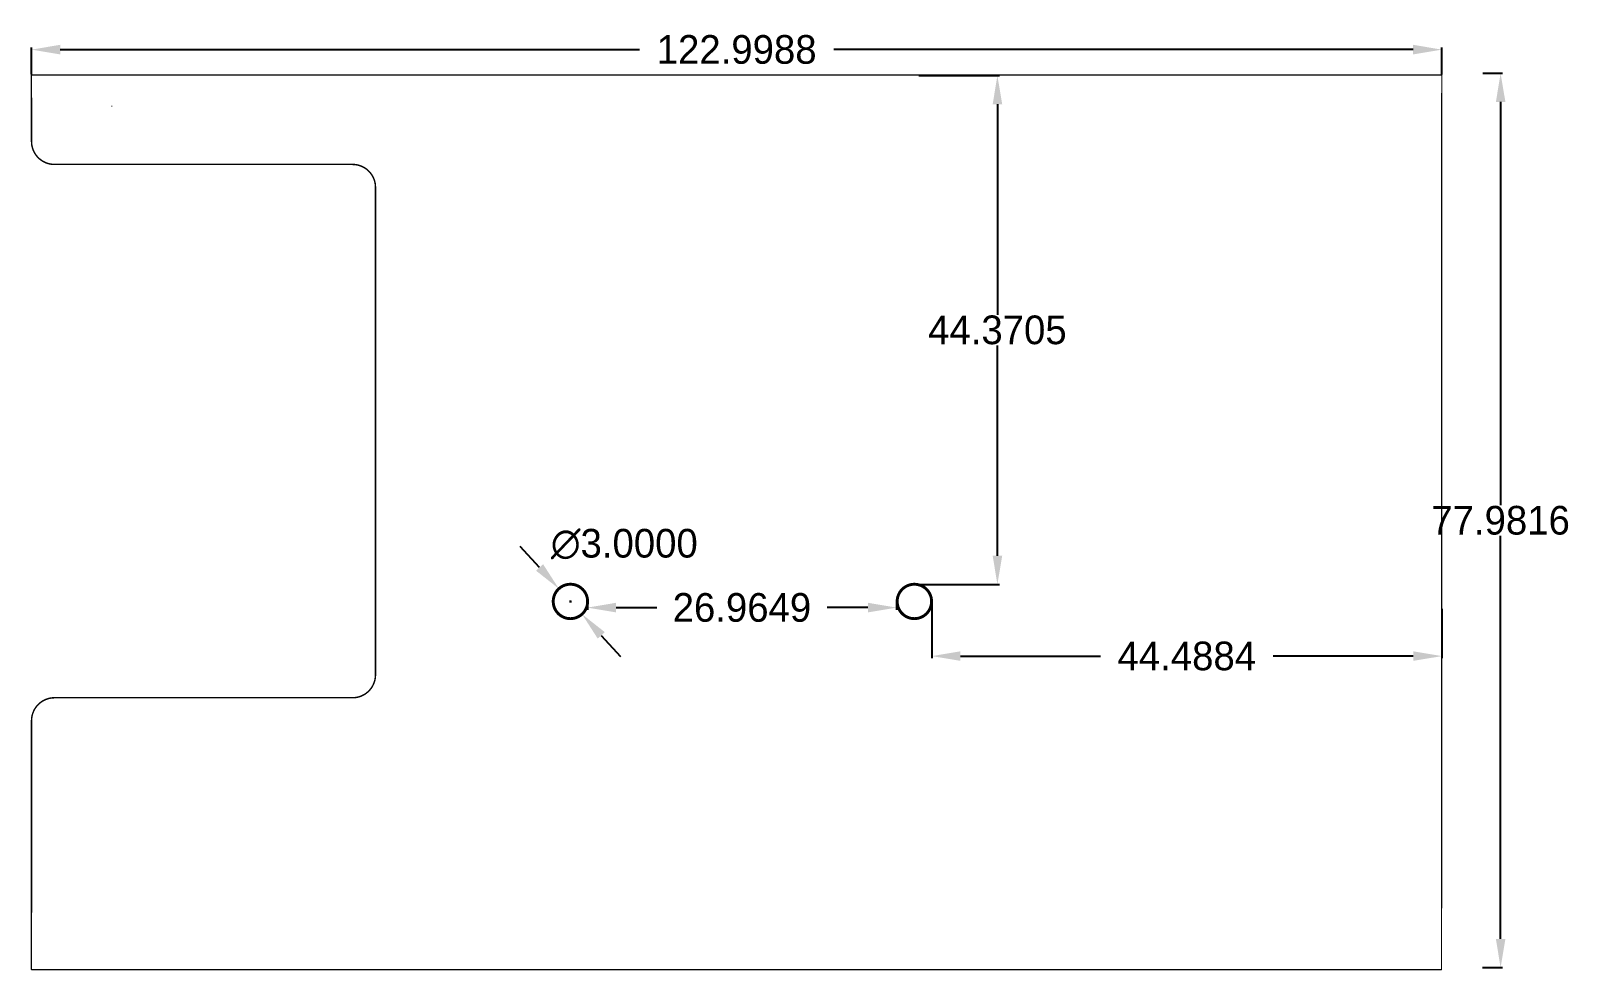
# Model space of a CAD drawing. Extents: x 43 to 178, y 42 to 123.
import ezdxf

# ---------------------------------------------------------------- set-up
doc = ezdxf.new("R2010")
doc.units = 0
doc.header["$MEASUREMENT"] = 0
doc.layers.get('Defpoints').update_dxf_attribs({"linetype": 'CONTINUOUS'})
for name, color, linetype in [('BOTTOMOVERLAY', 54, 'CONTINUOUS'), ('GstarcadFastView0123456789ABCDEFGHIJKLMNOPQRSTUVWXYZDimLayer', 7, 'CONTINUOUS'), ('MECHANICAL4', 56, 'CONTINUOUS')]:
    doc.layers.add(name, color=color, linetype=linetype)
doc.dimstyles.get("Standard").update_dxf_attribs({"dimtxt": 0.18, "dimasz": 0.18, "dimexe": 0.18, "dimexo": 0.0625, "dimgap": 0.09, "dimtad": 0, "dimtih": 1, "dimtoh": 1, "dimdec": 4, "dimzin": 0, "dimdsep": 46, "dimtxsty": 'STANDARD', "dimcen": 0.09, "dimadec": 0, "dimazin": 0, "dimtfac": 1, "dimtdec": 4, "dimtofl": 0, "dimtmove": 0, "dimatfit": 3, "dimfxl": 1, "dimtolj": 1, "dimtzin": 0, "dimarcsym": 0})

msp = doc.modelspace()

# ---------------------------------------------------------------- blocks, each defined once
blk = doc.blocks.new('*D0')
at = {"layer": 'Defpoints', "color": 0, "linetype": 'Continuous'}
for p in [(166.22, 121.77), (43.22, 119.54), (166.22, 119.54)]:
    blk.add_point(p, dxfattribs=at)
at = {"layer": 'GstarcadFastView0123456789ABCDEFGHIJKLMNOPQRSTUVWXYZDimLayer', "color": 1, "linetype": 'Continuous', "lineweight": -3}
for p, q in [((43.22, 119.61), (43.22, 121.95)), ((45.72, 121.77), (96.24, 121.77)), ((163.72, 121.77), (113.2, 121.77)), ((166.22, 119.61), (166.22, 121.95))]:
    blk.add_line(p, q, dxfattribs=at)
at = {"layer": 'GstarcadFastView0123456789ABCDEFGHIJKLMNOPQRSTUVWXYZDimLayer', "color": 1, "linetype": 'Continuous'}
for points in [[(45.72, 122.19), (45.72, 121.35), (43.22, 121.77)], [(163.72, 121.35), (163.72, 122.19), (166.22, 121.77)]]:
    blk.add_solid(points, dxfattribs=at)
at = {"layer": 'GstarcadFastView0123456789ABCDEFGHIJKLMNOPQRSTUVWXYZDimLayer', "color": 1, "linetype": 'Continuous', "insert": (104.72, 121.77), "char_height": 2.5, "attachment_point": 5}
blk.add_mtext('\\A1;122.9988', dxfattribs=at)
blk = doc.blocks.new('*D1')
at = {"layer": 'Defpoints', "color": 0, "linetype": 'Continuous'}
for p in [(169.73, 119.71), (169.7, 41.73), (171.35, 41.73)]:
    blk.add_point(p, dxfattribs=at)
at = {"layer": 'GstarcadFastView0123456789ABCDEFGHIJKLMNOPQRSTUVWXYZDimLayer', "color": 1, "linetype": 'Continuous', "lineweight": -3}
for p, q in [((169.79, 119.71), (171.53, 119.71)), ((171.35, 117.21), (171.35, 82.06)), ((171.35, 44.23), (171.35, 79.38)), ((169.76, 41.73), (171.53, 41.73))]:
    blk.add_line(p, q, dxfattribs=at)
at = {"layer": 'GstarcadFastView0123456789ABCDEFGHIJKLMNOPQRSTUVWXYZDimLayer', "color": 1, "linetype": 'Continuous'}
for points in [[(171.77, 117.21), (170.94, 117.21), (171.35, 119.71)], [(170.94, 44.23), (171.77, 44.23), (171.35, 41.73)]]:
    blk.add_solid(points, dxfattribs=at)
at = {"layer": 'GstarcadFastView0123456789ABCDEFGHIJKLMNOPQRSTUVWXYZDimLayer', "color": 1, "linetype": 'Continuous', "insert": (171.35, 80.72), "char_height": 2.5, "attachment_point": 5}
blk.add_mtext('\\A1;77.9816', dxfattribs=at)
blk = doc.blocks.new('*D2')
at = {"layer": 'Defpoints', "color": 0, "linetype": 'Continuous'}
for p in [(121.74, 73.77), (166.23, 73.07), (166.23, 68.89)]:
    blk.add_point(p, dxfattribs=at)
at = {"layer": 'GstarcadFastView0123456789ABCDEFGHIJKLMNOPQRSTUVWXYZDimLayer', "color": 1, "linetype": 'Continuous', "lineweight": -3}
for p, q in [((121.74, 73.71), (121.74, 68.71)), ((166.23, 73.01), (166.23, 68.71)), ((124.24, 68.89), (136.45, 68.89)), ((163.73, 68.89), (151.51, 68.89))]:
    blk.add_line(p, q, dxfattribs=at)
at = {"layer": 'GstarcadFastView0123456789ABCDEFGHIJKLMNOPQRSTUVWXYZDimLayer', "color": 1, "linetype": 'Continuous'}
for points in [[(124.24, 69.31), (124.24, 68.48), (121.74, 68.89)], [(163.73, 68.48), (163.73, 69.31), (166.23, 68.89)]]:
    blk.add_solid(points, dxfattribs=at)
at = {"layer": 'GstarcadFastView0123456789ABCDEFGHIJKLMNOPQRSTUVWXYZDimLayer', "color": 1, "linetype": 'Continuous', "insert": (143.98, 68.89), "char_height": 2.5, "attachment_point": 5}
blk.add_mtext('\\A1;44.4884', dxfattribs=at)
blk = doc.blocks.new('*D3')
at = {"layer": 'Defpoints', "color": 0, "linetype": 'Continuous'}
for p in [(120.54, 119.51), (127.46, 119.51), (120.24, 75.14)]:
    blk.add_point(p, dxfattribs=at)
at = {"layer": 'GstarcadFastView0123456789ABCDEFGHIJKLMNOPQRSTUVWXYZDimLayer', "color": 1, "linetype": 'Continuous', "lineweight": -3}
for p, q in [((120.6, 119.51), (127.64, 119.51)), ((127.46, 117.01), (127.46, 98.66)), ((127.46, 77.64), (127.46, 95.98)), ((120.3, 75.14), (127.64, 75.14))]:
    blk.add_line(p, q, dxfattribs=at)
at = {"layer": 'GstarcadFastView0123456789ABCDEFGHIJKLMNOPQRSTUVWXYZDimLayer', "color": 1, "linetype": 'Continuous'}
for points in [[(127.88, 117.01), (127.05, 117.01), (127.46, 119.51)], [(127.05, 77.64), (127.88, 77.64), (127.46, 75.14)]]:
    blk.add_solid(points, dxfattribs=at)
at = {"layer": 'GstarcadFastView0123456789ABCDEFGHIJKLMNOPQRSTUVWXYZDimLayer', "color": 1, "linetype": 'Continuous', "insert": (127.46, 97.32), "char_height": 2.5, "attachment_point": 5}
blk.add_mtext('\\A1;44.3705', dxfattribs=at)
blk = doc.blocks.new('*D4')
at = {"layer": 'Defpoints', "color": 0, "linetype": 'Continuous'}
for p in [(91.7, 73.72), (118.67, 73.72), (118.67, 73.12)]:
    blk.add_point(p, dxfattribs=at)
at = {"layer": 'GstarcadFastView0123456789ABCDEFGHIJKLMNOPQRSTUVWXYZDimLayer', "color": 1, "linetype": 'Continuous', "lineweight": -3}
for p, q in [((91.7, 73.66), (91.7, 72.94)), ((94.2, 73.12), (97.77, 73.12)), ((116.17, 73.12), (112.6, 73.12)), ((118.67, 73.66), (118.67, 72.94))]:
    blk.add_line(p, q, dxfattribs=at)
at = {"layer": 'GstarcadFastView0123456789ABCDEFGHIJKLMNOPQRSTUVWXYZDimLayer', "color": 1, "linetype": 'Continuous'}
for points in [[(94.2, 73.54), (94.2, 72.7), (91.7, 73.12)], [(116.17, 72.7), (116.17, 73.54), (118.67, 73.12)]]:
    blk.add_solid(points, dxfattribs=at)
at = {"layer": 'GstarcadFastView0123456789ABCDEFGHIJKLMNOPQRSTUVWXYZDimLayer', "color": 1, "linetype": 'Continuous', "insert": (105.18, 73.12), "char_height": 2.5, "attachment_point": 5}
blk.add_mtext('\\A1;26.9649', dxfattribs=at)
blk = doc.blocks.new('*D5')
at = {"layer": 'Defpoints', "color": 0, "linetype": 'Continuous'}
for p in [(89.21, 74.77), (91.23, 72.55)]:
    blk.add_point(p, dxfattribs=at)
at = {"layer": 'GstarcadFastView0123456789ABCDEFGHIJKLMNOPQRSTUVWXYZDimLayer', "color": 1, "linetype": 'Continuous', "lineweight": -3}
for p, q in [((87.53, 76.62), (85.84, 78.46)), ((92.91, 70.7), (94.6, 68.85))]:
    blk.add_line(p, q, dxfattribs=at)
at = {"layer": 'GstarcadFastView0123456789ABCDEFGHIJKLMNOPQRSTUVWXYZDimLayer', "color": 1, "linetype": 'Continuous'}
for p, q in [((90.13, 73.66), (90.31, 73.66)), ((90.22, 73.57), (90.22, 73.75))]:
    blk.add_line(p, q, dxfattribs=at)
for points in [[(87.22, 76.34), (87.84, 76.9), (89.21, 74.77)], [(93.22, 70.98), (92.6, 70.42), (91.23, 72.55)]]:
    blk.add_solid(points, dxfattribs=at)
at = {"layer": 'GstarcadFastView0123456789ABCDEFGHIJKLMNOPQRSTUVWXYZDimLayer', "color": 1, "linetype": 'Continuous', "insert": (94.92, 78.65), "char_height": 2.5, "attachment_point": 5}
blk.add_mtext('\\A1;∅3.0000', dxfattribs=at)

# ---------------------------------------------------------------- dimensions: what is measured, and where the dimension line sits
at = {"layer": 'GstarcadFastView0123456789ABCDEFGHIJKLMNOPQRSTUVWXYZDimLayer', "linetype": 'Continuous'}
for base, p1, p2, picture, middle in [((166.2196953, 121.7689764), (43.2209446, 119.5433768), (166.2196953, 119.5433768), '*D0', (104.72032, 121.7689764)), ((118.667343, 73.121596), (91.702468, 73.723833), (118.667343, 73.723833), '*D4', (105.184906, 73.121596)), ((166.227248, 68.893003), (121.738878, 73.769155), (166.227248, 73.072096), '*D2', (143.983063, 68.893003))]:
    dim = msp.add_linear_dim(base=base, p1=p1, p2=p2, dimstyle='Standard', override={"dimtxt": 2.5, "dimasz": 2.5, "dimdec": 4, "dimlfac": 1, "dimclrd": 1, "dimclre": 1, "dimclrt": 1, "dimtmove": 2, "dimlwd": -3, "dimlwe": -3}, dxfattribs=at)
    dim.commit()
    dim.dimension.update_dxf_attribs({"geometry": picture, "text_midpoint": middle})
for base, p1, p2, picture, middle in [((171.35464, 41.732738), (169.726682, 119.714362), (169.700245, 41.732738), '*D1', (171.35464, 80.72355)), ((127.464281, 119.50804), (120.238494, 75.137499), (120.536472, 119.50804), '*D3', (127.464281, 97.322769))]:
    dim = msp.add_linear_dim(base=base, p1=p1, p2=p2, angle=90, dimstyle='Standard', override={"dimtxt": 2.5, "dimasz": 2.5, "dimdec": 4, "dimlfac": 1, "dimclrd": 1, "dimclre": 1, "dimclrt": 1, "dimtmove": 2, "dimlwd": -3, "dimlwe": -3}, dxfattribs=at)
    dim.commit()
    dim.dimension.update_dxf_attribs({"geometry": picture, "text_midpoint": middle})
dim = msp.add_diameter_dim_2p(p1=(91.229926, 72.548542), p2=(89.210475, 74.767058), dimstyle='Standard', override={"dimtxt": 2.5, "dimasz": 2.5, "dimdec": 4, "dimlfac": 1, "dimclrd": 1, "dimclre": 1, "dimclrt": 1, "dimtmove": 2, "dimlwd": -3, "dimlwe": -3}, dxfattribs=at)
dim.commit()
dim.dimension.update_dxf_attribs({"geometry": '*D5', "text_midpoint": (94.916941, 78.648993), "dimtype": 163})

# ---------------------------------------------------------------- linework, layer by layer
at = {"layer": 'BOTTOMOVERLAY', "const_width": 0.1}
for points in [[(43.2054, 119.5578), (45.4152, 119.5578)], [(43.2054, 117.5004), (43.2054, 119.5578)], [(161.1884, 119.5578), (166.1922, 119.5578)], [(166.1922, 119.5578), (166.2176, 119.5324)], [(166.2176, 117.6274), (166.2176, 119.5578)], [(166.2176, 118.6688), (166.2176, 119.5324)], [(166.1922, 44.577), (166.1922, 47.371)], [(43.2054, 44.5516), (43.2054, 46.6344)], [(43.2054, 41.557801), (43.2054, 44.5516)], [(166.1922, 41.557801), (166.1922, 44.577)], [(43.2054, 41.557801), (165.1, 41.557801)], [(163.1442, 41.557801), (166.1922, 41.557801)], [(165.5064, 41.557801), (166.0652, 41.557801)]]:
    msp.add_lwpolyline(points, dxfattribs=at)
at = {"layer": 'BOTTOMOVERLAY'}
for points, const_width in [([(43.180401, 119.5578, 1), (43.230399, 119.5578, 1)], 0.05), ([(43.180401, 119.5578, 1), (43.230399, 119.5578, 1)], 0.05), ([(45.390201, 119.5578, 1), (45.440199, 119.5578, 1)], 0.05), ([(161.163401, 119.5578, 1), (161.213399, 119.5578, 1)], 0.05), ([(166.167201, 119.5578, 1), (166.217199, 119.5578, 1)], 0.05), ([(166.167201, 119.5578, 1), (166.217199, 119.5578, 1)], 0.05), ([(166.192601, 119.5578, 1), (166.242599, 119.5578, 1)], 0.05), ([(166.192601, 119.5324, 1), (166.242599, 119.5324, 1)], 0.05), ([(166.192601, 119.5324, 1), (166.242599, 119.5324, 1)], 0.05), ([(166.192601, 118.6688, 1), (166.242599, 118.6688, 1)], 0.05), ([(43.180401, 117.5004, 1), (43.230399, 117.5004, 1)], 0.05), ([(166.192601, 117.6274, 1), (166.242599, 117.6274, 1)], 0.05), ([(91.7202, 73.6578, 1), (88.720201, 73.6578, 1)], 0.254), ([(121.720201, 73.6578, 1), (118.720202, 73.6578, 1)], 0.254), ([(88.656701, 73.6578, 1), (88.783701, 73.6578, 1)], 0.127), ([(91.6567, 73.6578, 1), (91.7837, 73.6578, 1)], 0.127), ([(118.656702, 73.6578, 1), (118.783702, 73.6578, 1)], 0.127), ([(121.656701, 73.6578, 1), (121.783701, 73.6578, 1)], 0.127), ([(166.167201, 47.371, 1), (166.217199, 47.371, 1)], 0.05), ([(43.180401, 46.6344, 1), (43.230399, 46.6344, 1)], 0.05), ([(43.180401, 44.5516, 1), (43.230399, 44.5516, 1)], 0.05), ([(43.180401, 44.5516, 1), (43.230399, 44.5516, 1)], 0.05), ([(166.167201, 44.577, 1), (166.217199, 44.577, 1)], 0.05), ([(166.167201, 44.577, 1), (166.217199, 44.577, 1)], 0.05), ([(43.180401, 41.557801, 1), (43.230399, 41.557801, 1)], 0.05), ([(43.180401, 41.557801, 1), (43.230399, 41.557801, 1)], 0.05), ([(163.119201, 41.557801, 1), (163.169199, 41.557801, 1)], 0.05), ([(165.075001, 41.557801, 1), (165.124999, 41.557801, 1)], 0.05), ([(165.481401, 41.557801, 1), (165.531399, 41.557801, 1)], 0.05), ([(166.040201, 41.557801, 1), (166.090199, 41.557801, 1)], 0.05), ([(166.167201, 41.557801, 1), (166.217199, 41.557801, 1)], 0.05), ([(166.167201, 41.557801, 1), (166.217199, 41.557801, 1)], 0.05)]:
    msp.add_lwpolyline(points, format="xyb", close=True, dxfattribs=dict(at, const_width=const_width))
at = {"layer": 'MECHANICAL4', "const_width": 0.127}
for points in [[(45.218299, 119.560292), (161.21855, 119.560292)], [(45.218299, 119.560292), (161.21855, 119.560292)], [(45.218299, 119.560292), (161.21855, 119.560292)], [(45.218299, 119.560292), (161.21855, 119.560292)], [(45.218299, 119.560292), (161.21855, 119.560292)], [(45.218299, 119.560292), (161.21855, 119.560292)], [(45.218299, 119.560292), (161.21855, 119.560292)], [(45.218299, 119.560292), (161.21855, 119.560292)], [(45.218299, 119.560292), (161.21855, 119.560292)], [(43.218296, 113.760283), (43.218296, 117.560291)], [(43.218296, 113.760283), (43.218296, 117.560291)], [(43.218296, 113.760283), (43.218296, 117.560291)], [(43.218296, 113.760283), (43.218296, 117.560291)], [(43.218296, 113.760283), (43.218296, 117.560291)], [(43.218296, 113.760283), (43.218296, 117.560291)], [(43.218296, 113.760283), (43.218296, 117.560291)], [(43.218296, 113.760283), (43.218296, 117.560291)], [(43.218296, 113.760283), (43.218296, 117.560291)], [(166.215756, 46.941133), (166.215756, 117.941291)], [(45.218299, 111.760277), (71.218356, 111.760277)], [(45.218299, 111.760277), (71.218356, 111.760277)], [(45.218299, 111.760277), (71.218356, 111.760277)], [(45.218299, 111.760277), (71.218356, 111.760277)], [(45.218299, 111.760277), (71.218356, 111.760277)], [(45.218299, 111.760277), (71.218356, 111.760277)], [(45.218299, 111.760277), (71.218356, 111.760277)], [(45.218299, 111.760277), (71.218356, 111.760277)], [(45.218299, 111.760277), (71.218356, 111.760277)], [(73.218363, 67.26018), (73.218363, 109.760273)], [(73.218363, 67.26018), (73.218363, 109.760273)], [(73.218363, 67.26018), (73.218363, 109.760273)], [(73.218363, 67.26018), (73.218363, 109.760273)], [(73.218363, 67.26018), (73.218363, 109.760273)], [(73.218363, 67.26018), (73.218363, 109.760273)], [(73.218363, 67.26018), (73.218363, 109.760273)], [(73.218363, 67.26018), (73.218363, 109.760273)], [(73.218363, 67.26018), (73.218363, 109.760273)], [(45.218299, 65.260174), (71.218356, 65.260174)], [(45.218299, 65.260174), (71.218356, 65.260174)], [(45.218299, 65.260174), (71.218356, 65.260174)], [(45.218299, 65.260174), (71.218356, 65.260174)], [(45.218299, 65.260174), (71.218356, 65.260174)], [(45.218299, 65.260174), (71.218356, 65.260174)], [(45.218299, 65.260174), (71.218356, 65.260174)], [(45.218299, 65.260174), (71.218356, 65.260174)], [(45.218299, 65.260174), (71.218356, 65.260174)], [(43.218296, 46.560133), (43.218296, 63.260171)], [(43.218296, 46.560133), (43.218296, 63.260171)], [(43.218296, 46.560133), (43.218296, 63.260171)], [(43.218296, 46.560133), (43.218296, 63.260171)], [(43.218296, 46.560133), (43.218296, 63.260171)], [(43.218296, 46.560133), (43.218296, 63.260171)], [(43.218296, 46.560133), (43.218296, 63.260171)], [(43.218296, 46.560133), (43.218296, 63.260171)], [(43.218296, 46.560133), (43.218296, 63.260171)]]:
    msp.add_lwpolyline(points, dxfattribs=at)
at = {"layer": 'MECHANICAL4'}
for points, const_width in [([(45.186549, 119.560292, 1), (45.250049, 119.560292, 1)], 0.0635), ([(45.186549, 119.560292, 1), (45.250049, 119.560292, 1)], 0.0635), ([(45.186549, 119.560292, 1), (45.250049, 119.560292, 1)], 0.0635), ([(45.186549, 119.560292, 1), (45.250049, 119.560292, 1)], 0.0635), ([(45.186549, 119.560292, 1), (45.250049, 119.560292, 1)], 0.0635), ([(45.186549, 119.560292, 1), (45.250049, 119.560292, 1)], 0.0635), ([(45.186549, 119.560292, 1), (45.250049, 119.560292, 1)], 0.0635), ([(45.186549, 119.560292, 1), (45.250049, 119.560292, 1)], 0.0635), ([(45.186549, 119.560292, 1), (45.250049, 119.560292, 1)], 0.0635), ([(161.1868, 119.560292, 1), (161.2503, 119.560292, 1)], 0.0635), ([(161.1868, 119.560292, 1), (161.2503, 119.560292, 1)], 0.0635), ([(161.1868, 119.560292, 1), (161.2503, 119.560292, 1)], 0.0635), ([(161.1868, 119.560292, 1), (161.2503, 119.560292, 1)], 0.0635), ([(161.1868, 119.560292, 1), (161.2503, 119.560292, 1)], 0.0635), ([(161.1868, 119.560292, 1), (161.2503, 119.560292, 1)], 0.0635), ([(161.1868, 119.560292, 1), (161.2503, 119.560292, 1)], 0.0635), ([(161.1868, 119.560292, 1), (161.2503, 119.560292, 1)], 0.0635), ([(161.1868, 119.560292, 1), (161.2503, 119.560292, 1)], 0.0635), ([(43.186546, 117.560291, 1), (43.250046, 117.560291, 1)], 0.0635), ([(43.186546, 117.560291, 1), (43.250046, 117.560291, 1)], 0.0635), ([(43.186546, 117.560291, 1), (43.250046, 117.560291, 1)], 0.0635), ([(43.186546, 117.560291, 1), (43.250046, 117.560291, 1)], 0.0635), ([(43.186546, 117.560291, 1), (43.250046, 117.560291, 1)], 0.0635), ([(43.186546, 117.560291, 1), (43.250046, 117.560291, 1)], 0.0635), ([(43.186546, 117.560291, 1), (43.250046, 117.560291, 1)], 0.0635), ([(43.186546, 117.560291, 1), (43.250046, 117.560291, 1)], 0.0635), ([(43.186546, 117.560291, 1), (43.250046, 117.560291, 1)], 0.0635), ([(166.184006, 117.941291, 1), (166.247506, 117.941291, 1)], 0.0635), ([(50.185848, 116.840876, 1), (50.210847, 116.840876, 1)], 0.024999), ([(50.185848, 116.840876, 1), (50.210847, 116.840876, 1)], 0.024999), ([(50.185848, 116.840876, 1), (50.210847, 116.840876, 1)], 0.024999), ([(50.185848, 116.840876, 1), (50.210847, 116.840876, 1)], 0.024999), ([(50.185848, 116.840876, 1), (50.210847, 116.840876, 1)], 0.024999), ([(50.185848, 116.840876, 1), (50.210847, 116.840876, 1)], 0.024999), ([(50.185848, 116.840876, 1), (50.210847, 116.840876, 1)], 0.024999), ([(50.185848, 116.840876, 1), (50.210847, 116.840876, 1)], 0.024999), ([(50.185848, 116.840876, 1), (50.210847, 116.840876, 1)], 0.024999), ([(50.185848, 116.840876, 1), (50.210847, 116.840876, 1)], 0.024999), ([(50.185848, 116.840876, 1), (50.210847, 116.840876, 1)], 0.024999), ([(50.185848, 116.840876, 1), (50.210847, 116.840876, 1)], 0.024999), ([(50.185848, 116.840876, 1), (50.210847, 116.840876, 1)], 0.024999), ([(50.185848, 116.840876, 1), (50.210847, 116.840876, 1)], 0.024999), ([(50.185848, 116.840876, 1), (50.210847, 116.840876, 1)], 0.024999), ([(50.185848, 116.840876, 1), (50.210847, 116.840876, 1)], 0.024999), ([(50.185848, 116.840876, 1), (50.210847, 116.840876, 1)], 0.024999), ([(50.185848, 116.840876, 1), (50.210847, 116.840876, 1)], 0.024999), ([(50.1796, 116.840876, 1), (50.192097, 116.840876, 1)], 0.012499), ([(50.1796, 116.840876, 1), (50.192097, 116.840876, 1)], 0.012499), ([(50.1796, 116.840876, 1), (50.192097, 116.840876, 1)], 0.012499), ([(50.1796, 116.840876, 1), (50.192097, 116.840876, 1)], 0.012499), ([(50.1796, 116.840876, 1), (50.192097, 116.840876, 1)], 0.012499), ([(50.1796, 116.840876, 1), (50.192097, 116.840876, 1)], 0.012499), ([(50.1796, 116.840876, 1), (50.192097, 116.840876, 1)], 0.012499), ([(50.1796, 116.840876, 1), (50.192097, 116.840876, 1)], 0.012499), ([(50.1796, 116.840876, 1), (50.192097, 116.840876, 1)], 0.012499), ([(50.1796, 116.840876, 1), (50.192097, 116.840876, 1)], 0.012499), ([(50.1796, 116.840876, 1), (50.192097, 116.840876, 1)], 0.012499), ([(50.1796, 116.840876, 1), (50.192097, 116.840876, 1)], 0.012499), ([(50.1796, 116.840876, 1), (50.192097, 116.840876, 1)], 0.012499), ([(50.1796, 116.840876, 1), (50.192097, 116.840876, 1)], 0.012499), ([(50.1796, 116.840876, 1), (50.192097, 116.840876, 1)], 0.012499), ([(50.1796, 116.840876, 1), (50.192097, 116.840876, 1)], 0.012499), ([(50.1796, 116.840876, 1), (50.192097, 116.840876, 1)], 0.012499), ([(50.1796, 116.840876, 1), (50.192097, 116.840876, 1)], 0.012499), ([(50.179602, 116.840876, 1), (50.192099, 116.840876, 1)], 0.012499), ([(50.179602, 116.840876, 1), (50.192099, 116.840876, 1)], 0.012499), ([(50.179602, 116.840876, 1), (50.192099, 116.840876, 1)], 0.012499), ([(50.179602, 116.840876, 1), (50.192099, 116.840876, 1)], 0.012499), ([(50.179602, 116.840876, 1), (50.192099, 116.840876, 1)], 0.012499), ([(50.179602, 116.840876, 1), (50.192099, 116.840876, 1)], 0.012499), ([(50.179602, 116.840876, 1), (50.192099, 116.840876, 1)], 0.012499), ([(50.179602, 116.840876, 1), (50.192099, 116.840876, 1)], 0.012499), ([(50.179602, 116.840876, 1), (50.192099, 116.840876, 1)], 0.012499), ([(50.179602, 116.840876, 1), (50.192099, 116.840876, 1)], 0.012499), ([(50.179602, 116.840876, 1), (50.192099, 116.840876, 1)], 0.012499), ([(50.179602, 116.840876, 1), (50.192099, 116.840876, 1)], 0.012499), ([(50.179602, 116.840876, 1), (50.192099, 116.840876, 1)], 0.012499), ([(50.179602, 116.840876, 1), (50.192099, 116.840876, 1)], 0.012499), ([(50.179602, 116.840876, 1), (50.192099, 116.840876, 1)], 0.012499), ([(50.179602, 116.840876, 1), (50.192099, 116.840876, 1)], 0.012499), ([(50.179602, 116.840876, 1), (50.192099, 116.840876, 1)], 0.012499), ([(50.179602, 116.840876, 1), (50.192099, 116.840876, 1)], 0.012499), ([(50.204601, 116.840876, 1), (50.217098, 116.840876, 1)], 0.012499), ([(50.204601, 116.840876, 1), (50.217098, 116.840876, 1)], 0.012499), ([(50.204601, 116.840876, 1), (50.217098, 116.840876, 1)], 0.012499), ([(50.204601, 116.840876, 1), (50.217098, 116.840876, 1)], 0.012499), ([(50.204601, 116.840876, 1), (50.217098, 116.840876, 1)], 0.012499), ([(50.204601, 116.840876, 1), (50.217098, 116.840876, 1)], 0.012499), ([(50.204601, 116.840876, 1), (50.217098, 116.840876, 1)], 0.012499), ([(50.204601, 116.840876, 1), (50.217098, 116.840876, 1)], 0.012499), ([(50.204601, 116.840876, 1), (50.217098, 116.840876, 1)], 0.012499), ([(50.204601, 116.840876, 1), (50.217098, 116.840876, 1)], 0.012499), ([(50.204601, 116.840876, 1), (50.217098, 116.840876, 1)], 0.012499), ([(50.204601, 116.840876, 1), (50.217098, 116.840876, 1)], 0.012499), ([(50.204601, 116.840876, 1), (50.217098, 116.840876, 1)], 0.012499), ([(50.204601, 116.840876, 1), (50.217098, 116.840876, 1)], 0.012499), ([(50.204601, 116.840876, 1), (50.217098, 116.840876, 1)], 0.012499), ([(50.204601, 116.840876, 1), (50.217098, 116.840876, 1)], 0.012499), ([(50.204601, 116.840876, 1), (50.217098, 116.840876, 1)], 0.012499), ([(50.204601, 116.840876, 1), (50.217098, 116.840876, 1)], 0.012499), ([(50.204604, 116.840876, 1), (50.2171, 116.840876, 1)], 0.012499), ([(50.204604, 116.840876, 1), (50.2171, 116.840876, 1)], 0.012499), ([(50.204604, 116.840876, 1), (50.2171, 116.840876, 1)], 0.012499), ([(50.204604, 116.840876, 1), (50.2171, 116.840876, 1)], 0.012499), ([(50.204604, 116.840876, 1), (50.2171, 116.840876, 1)], 0.012499), ([(50.204604, 116.840876, 1), (50.2171, 116.840876, 1)], 0.012499), ([(50.204604, 116.840876, 1), (50.2171, 116.840876, 1)], 0.012499), ([(50.204604, 116.840876, 1), (50.2171, 116.840876, 1)], 0.012499), ([(50.204604, 116.840876, 1), (50.2171, 116.840876, 1)], 0.012499), ([(50.204604, 116.840876, 1), (50.2171, 116.840876, 1)], 0.012499), ([(50.204604, 116.840876, 1), (50.2171, 116.840876, 1)], 0.012499), ([(50.204604, 116.840876, 1), (50.2171, 116.840876, 1)], 0.012499), ([(50.204604, 116.840876, 1), (50.2171, 116.840876, 1)], 0.012499), ([(50.204604, 116.840876, 1), (50.2171, 116.840876, 1)], 0.012499), ([(50.204604, 116.840876, 1), (50.2171, 116.840876, 1)], 0.012499), ([(50.204604, 116.840876, 1), (50.2171, 116.840876, 1)], 0.012499), ([(50.204604, 116.840876, 1), (50.2171, 116.840876, 1)], 0.012499), ([(50.204604, 116.840876, 1), (50.2171, 116.840876, 1)], 0.012499), ([(50.2296, 116.840876, 1), (50.242097, 116.840876, 1)], 0.012499), ([(50.2296, 116.840876, 1), (50.242097, 116.840876, 1)], 0.012499), ([(50.2296, 116.840876, 1), (50.242097, 116.840876, 1)], 0.012499), ([(50.2296, 116.840876, 1), (50.242097, 116.840876, 1)], 0.012499), ([(50.2296, 116.840876, 1), (50.242097, 116.840876, 1)], 0.012499), ([(50.2296, 116.840876, 1), (50.242097, 116.840876, 1)], 0.012499), ([(50.2296, 116.840876, 1), (50.242097, 116.840876, 1)], 0.012499), ([(50.2296, 116.840876, 1), (50.242097, 116.840876, 1)], 0.012499), ([(50.2296, 116.840876, 1), (50.242097, 116.840876, 1)], 0.012499), ([(50.2296, 116.840876, 1), (50.242097, 116.840876, 1)], 0.012499), ([(50.2296, 116.840876, 1), (50.242097, 116.840876, 1)], 0.012499), ([(50.2296, 116.840876, 1), (50.242097, 116.840876, 1)], 0.012499), ([(50.2296, 116.840876, 1), (50.242097, 116.840876, 1)], 0.012499), ([(50.2296, 116.840876, 1), (50.242097, 116.840876, 1)], 0.012499), ([(50.2296, 116.840876, 1), (50.242097, 116.840876, 1)], 0.012499), ([(50.2296, 116.840876, 1), (50.242097, 116.840876, 1)], 0.012499), ([(50.2296, 116.840876, 1), (50.242097, 116.840876, 1)], 0.012499), ([(50.2296, 116.840876, 1), (50.242097, 116.840876, 1)], 0.012499), ([(50.2296, 116.840876, 1), (50.242097, 116.840876, 1)], 0.012499), ([(50.2296, 116.840876, 1), (50.242097, 116.840876, 1)], 0.012499), ([(50.2296, 116.840876, 1), (50.242097, 116.840876, 1)], 0.012499), ([(50.2296, 116.840876, 1), (50.242097, 116.840876, 1)], 0.012499), ([(50.2296, 116.840876, 1), (50.242097, 116.840876, 1)], 0.012499), ([(50.2296, 116.840876, 1), (50.242097, 116.840876, 1)], 0.012499), ([(50.2296, 116.840876, 1), (50.242097, 116.840876, 1)], 0.012499), ([(50.2296, 116.840876, 1), (50.242097, 116.840876, 1)], 0.012499), ([(50.2296, 116.840876, 1), (50.242097, 116.840876, 1)], 0.012499), ([(50.2296, 116.840876, 1), (50.242097, 116.840876, 1)], 0.012499), ([(50.2296, 116.840876, 1), (50.242097, 116.840876, 1)], 0.012499), ([(50.2296, 116.840876, 1), (50.242097, 116.840876, 1)], 0.012499), ([(50.2296, 116.840876, 1), (50.242097, 116.840876, 1)], 0.012499), ([(50.2296, 116.840876, 1), (50.242097, 116.840876, 1)], 0.012499), ([(50.2296, 116.840876, 1), (50.242097, 116.840876, 1)], 0.012499), ([(50.2296, 116.840876, 1), (50.242097, 116.840876, 1)], 0.012499), ([(50.2296, 116.840876, 1), (50.242097, 116.840876, 1)], 0.012499), ([(50.2296, 116.840876, 1), (50.242097, 116.840876, 1)], 0.012499), ([(50.235851, 116.840876, 1), (50.260849, 116.840876, 1)], 0.024999), ([(50.235851, 116.840876, 1), (50.260849, 116.840876, 1)], 0.024999), ([(50.235851, 116.840876, 1), (50.260849, 116.840876, 1)], 0.024999), ([(50.235851, 116.840876, 1), (50.260849, 116.840876, 1)], 0.024999), ([(50.235851, 116.840876, 1), (50.260849, 116.840876, 1)], 0.024999), ([(50.235851, 116.840876, 1), (50.260849, 116.840876, 1)], 0.024999), ([(50.235851, 116.840876, 1), (50.260849, 116.840876, 1)], 0.024999), ([(50.235851, 116.840876, 1), (50.260849, 116.840876, 1)], 0.024999), ([(50.235851, 116.840876, 1), (50.260849, 116.840876, 1)], 0.024999), ([(50.235851, 116.840876, 1), (50.260849, 116.840876, 1)], 0.024999), ([(50.235851, 116.840876, 1), (50.260849, 116.840876, 1)], 0.024999), ([(50.235851, 116.840876, 1), (50.260849, 116.840876, 1)], 0.024999), ([(50.235851, 116.840876, 1), (50.260849, 116.840876, 1)], 0.024999), ([(50.235851, 116.840876, 1), (50.260849, 116.840876, 1)], 0.024999), ([(50.235851, 116.840876, 1), (50.260849, 116.840876, 1)], 0.024999), ([(50.235851, 116.840876, 1), (50.260849, 116.840876, 1)], 0.024999), ([(50.235851, 116.840876, 1), (50.260849, 116.840876, 1)], 0.024999), ([(50.235851, 116.840876, 1), (50.260849, 116.840876, 1)], 0.024999), ([(50.254599, 116.840876, 1), (50.267095, 116.840876, 1)], 0.012499), ([(50.254599, 116.840876, 1), (50.267095, 116.840876, 1)], 0.012499), ([(50.254599, 116.840876, 1), (50.267095, 116.840876, 1)], 0.012499), ([(50.254599, 116.840876, 1), (50.267095, 116.840876, 1)], 0.012499), ([(50.254599, 116.840876, 1), (50.267095, 116.840876, 1)], 0.012499), ([(50.254599, 116.840876, 1), (50.267095, 116.840876, 1)], 0.012499), ([(50.254599, 116.840876, 1), (50.267095, 116.840876, 1)], 0.012499), ([(50.254599, 116.840876, 1), (50.267095, 116.840876, 1)], 0.012499), ([(50.254599, 116.840876, 1), (50.267095, 116.840876, 1)], 0.012499), ([(50.254599, 116.840876, 1), (50.267095, 116.840876, 1)], 0.012499), ([(50.254599, 116.840876, 1), (50.267095, 116.840876, 1)], 0.012499), ([(50.254599, 116.840876, 1), (50.267095, 116.840876, 1)], 0.012499), ([(50.254599, 116.840876, 1), (50.267095, 116.840876, 1)], 0.012499), ([(50.254599, 116.840876, 1), (50.267095, 116.840876, 1)], 0.012499), ([(50.254599, 116.840876, 1), (50.267095, 116.840876, 1)], 0.012499), ([(50.254599, 116.840876, 1), (50.267095, 116.840876, 1)], 0.012499), ([(50.254599, 116.840876, 1), (50.267095, 116.840876, 1)], 0.012499), ([(50.254599, 116.840876, 1), (50.267095, 116.840876, 1)], 0.012499), ([(50.254599, 116.840876, 1), (50.267095, 116.840876, 1)], 0.012499), ([(50.254599, 116.840876, 1), (50.267095, 116.840876, 1)], 0.012499), ([(50.254599, 116.840876, 1), (50.267095, 116.840876, 1)], 0.012499), ([(50.254599, 116.840876, 1), (50.267095, 116.840876, 1)], 0.012499), ([(50.254599, 116.840876, 1), (50.267095, 116.840876, 1)], 0.012499), ([(50.254599, 116.840876, 1), (50.267095, 116.840876, 1)], 0.012499), ([(50.254599, 116.840876, 1), (50.267095, 116.840876, 1)], 0.012499), ([(50.254599, 116.840876, 1), (50.267095, 116.840876, 1)], 0.012499), ([(50.254599, 116.840876, 1), (50.267095, 116.840876, 1)], 0.012499), ([(50.254599, 116.840876, 1), (50.267095, 116.840876, 1)], 0.012499), ([(50.254599, 116.840876, 1), (50.267095, 116.840876, 1)], 0.012499), ([(50.254599, 116.840876, 1), (50.267095, 116.840876, 1)], 0.012499), ([(50.254599, 116.840876, 1), (50.267095, 116.840876, 1)], 0.012499), ([(50.254599, 116.840876, 1), (50.267095, 116.840876, 1)], 0.012499), ([(50.254599, 116.840876, 1), (50.267095, 116.840876, 1)], 0.012499), ([(50.254599, 116.840876, 1), (50.267095, 116.840876, 1)], 0.012499), ([(50.254599, 116.840876, 1), (50.267095, 116.840876, 1)], 0.012499), ([(50.254599, 116.840876, 1), (50.267095, 116.840876, 1)], 0.012499), ([(43.186546, 113.760283, 1), (43.250046, 113.760283, 1)], 0.0635), ([(43.186546, 113.760283, 1), (43.250046, 113.760283, 1)], 0.0635), ([(43.186546, 113.760283, 1), (43.250046, 113.760283, 1)], 0.0635), ([(43.186546, 113.760283, 1), (43.250046, 113.760283, 1)], 0.0635), ([(43.186546, 113.760283, 1), (43.250046, 113.760283, 1)], 0.0635), ([(43.186546, 113.760283, 1), (43.250046, 113.760283, 1)], 0.0635), ([(43.186546, 113.760283, 1), (43.250046, 113.760283, 1)], 0.0635), ([(43.186546, 113.760283, 1), (43.250046, 113.760283, 1)], 0.0635), ([(43.186546, 113.760283, 1), (43.250046, 113.760283, 1)], 0.0635), ([(43.186546, 113.760283, 1), (43.250046, 113.760283, 1)], 0.0635), ([(43.186546, 113.760283, 1), (43.250046, 113.760283, 1)], 0.0635), ([(43.186546, 113.760283, 1), (43.250046, 113.760283, 1)], 0.0635), ([(43.186546, 113.760283, 1), (43.250046, 113.760283, 1)], 0.0635), ([(43.186546, 113.760283, 1), (43.250046, 113.760283, 1)], 0.0635), ([(43.186546, 113.760283, 1), (43.250046, 113.760283, 1)], 0.0635), ([(43.186546, 113.760283, 1), (43.250046, 113.760283, 1)], 0.0635), ([(43.186546, 113.760283, 1), (43.250046, 113.760283, 1)], 0.0635), ([(43.186546, 113.760283, 1), (43.250046, 113.760283, 1)], 0.0635), ([(43.170671, 113.760283, 1), (43.202421, 113.760283, 1)], 0.03175), ([(43.170671, 113.760283, 1), (43.202421, 113.760283, 1)], 0.03175), ([(43.170671, 113.760283, 1), (43.202421, 113.760283, 1)], 0.03175), ([(43.170671, 113.760283, 1), (43.202421, 113.760283, 1)], 0.03175), ([(43.170671, 113.760283, 1), (43.202421, 113.760283, 1)], 0.03175), ([(43.170671, 113.760283, 1), (43.202421, 113.760283, 1)], 0.03175), ([(43.170671, 113.760283, 1), (43.202421, 113.760283, 1)], 0.03175), ([(43.170671, 113.760283, 1), (43.202421, 113.760283, 1)], 0.03175), ([(43.170671, 113.760283, 1), (43.202421, 113.760283, 1)], 0.03175), ([(43.170671, 113.760283, 1), (43.202421, 113.760283, 1)], 0.03175), ([(43.170671, 113.760283, 1), (43.202421, 113.760283, 1)], 0.03175), ([(43.170671, 113.760283, 1), (43.202421, 113.760283, 1)], 0.03175), ([(43.170671, 113.760283, 1), (43.202421, 113.760283, 1)], 0.03175), ([(43.170671, 113.760283, 1), (43.202421, 113.760283, 1)], 0.03175), ([(43.170671, 113.760283, 1), (43.202421, 113.760283, 1)], 0.03175), ([(43.170671, 113.760283, 1), (43.202421, 113.760283, 1)], 0.03175), ([(43.170671, 113.760283, 1), (43.202421, 113.760283, 1)], 0.03175), ([(43.170671, 113.760283, 1), (43.202421, 113.760283, 1)], 0.03175), ([(43.170671, 113.760283, 1), (43.202421, 113.760283, 1)], 0.03175), ([(43.170671, 113.760283, 1), (43.202421, 113.760283, 1)], 0.03175), ([(43.170671, 113.760283, 1), (43.202421, 113.760283, 1)], 0.03175), ([(43.170671, 113.760283, 1), (43.202421, 113.760283, 1)], 0.03175), ([(43.170671, 113.760283, 1), (43.202421, 113.760283, 1)], 0.03175), ([(43.170671, 113.760283, 1), (43.202421, 113.760283, 1)], 0.03175), ([(43.170671, 113.760283, 1), (43.202421, 113.760283, 1)], 0.03175), ([(43.170671, 113.760283, 1), (43.202421, 113.760283, 1)], 0.03175), ([(43.170671, 113.760283, 1), (43.202421, 113.760283, 1)], 0.03175), ([(43.170671, 113.760283, 1), (43.202421, 113.760283, 1)], 0.03175), ([(43.170671, 113.760283, 1), (43.202421, 113.760283, 1)], 0.03175), ([(43.170671, 113.760283, 1), (43.202421, 113.760283, 1)], 0.03175), ([(43.170671, 113.760283, 1), (43.202421, 113.760283, 1)], 0.03175), ([(43.170671, 113.760283, 1), (43.202421, 113.760283, 1)], 0.03175), ([(43.170671, 113.760283, 1), (43.202421, 113.760283, 1)], 0.03175), ([(43.170671, 113.760283, 1), (43.202421, 113.760283, 1)], 0.03175), ([(43.170671, 113.760283, 1), (43.202421, 113.760283, 1)], 0.03175), ([(43.170671, 113.760283, 1), (43.202421, 113.760283, 1)], 0.03175), ([(43.170671, 113.760283, 1), (43.202421, 113.760283, 1)], 0.03175), ([(43.170671, 113.760283, 1), (43.202421, 113.760283, 1)], 0.03175), ([(43.170671, 113.760283, 1), (43.202421, 113.760283, 1)], 0.03175), ([(43.170671, 113.760283, 1), (43.202421, 113.760283, 1)], 0.03175), ([(43.170671, 113.760283, 1), (43.202421, 113.760283, 1)], 0.03175), ([(43.170671, 113.760283, 1), (43.202421, 113.760283, 1)], 0.03175), ([(43.170671, 113.760283, 1), (43.202421, 113.760283, 1)], 0.03175), ([(43.170671, 113.760283, 1), (43.202421, 113.760283, 1)], 0.03175), ([(43.170671, 113.760283, 1), (43.202421, 113.760283, 1)], 0.03175), ([(43.170671, 113.760283, 1), (43.202421, 113.760283, 1)], 0.03175), ([(43.170671, 113.760283, 1), (43.202421, 113.760283, 1)], 0.03175), ([(43.170671, 113.760283, 1), (43.202421, 113.760283, 1)], 0.03175), ([(43.170671, 113.760283, 1), (43.202421, 113.760283, 1)], 0.03175), ([(43.170671, 113.760283, 1), (43.202421, 113.760283, 1)], 0.03175), ([(43.170671, 113.760283, 1), (43.202421, 113.760283, 1)], 0.03175), ([(43.170671, 113.760283, 1), (43.202421, 113.760283, 1)], 0.03175), ([(43.170671, 113.760283, 1), (43.202421, 113.760283, 1)], 0.03175), ([(43.170671, 113.760283, 1), (43.202421, 113.760283, 1)], 0.03175), ([(43.170671, 113.760283, 1), (43.202421, 113.760283, 1)], 0.03175), ([(43.170671, 113.760283, 1), (43.202421, 113.760283, 1)], 0.03175), ([(43.170671, 113.760283, 1), (43.202421, 113.760283, 1)], 0.03175), ([(43.170671, 113.760283, 1), (43.202421, 113.760283, 1)], 0.03175), ([(43.170671, 113.760283, 1), (43.202421, 113.760283, 1)], 0.03175), ([(43.170671, 113.760283, 1), (43.202421, 113.760283, 1)], 0.03175), ([(43.170671, 113.760283, 1), (43.202421, 113.760283, 1)], 0.03175), ([(43.170671, 113.760283, 1), (43.202421, 113.760283, 1)], 0.03175), ([(43.170671, 113.760283, 1), (43.202421, 113.760283, 1)], 0.03175), ([(43.170671, 113.760283, 1), (43.202421, 113.760283, 1)], 0.03175), ([(43.170671, 113.760283, 1), (43.202421, 113.760283, 1)], 0.03175), ([(43.170671, 113.760283, 1), (43.202421, 113.760283, 1)], 0.03175), ([(43.170671, 113.760283, 1), (43.202421, 113.760283, 1)], 0.03175), ([(43.170671, 113.760283, 1), (43.202421, 113.760283, 1)], 0.03175), ([(43.170671, 113.760283, 1), (43.202421, 113.760283, 1)], 0.03175), ([(43.170671, 113.760283, 1), (43.202421, 113.760283, 1)], 0.03175), ([(43.170671, 113.760283, 1), (43.202421, 113.760283, 1)], 0.03175), ([(43.170671, 113.760283, 1), (43.202421, 113.760283, 1)], 0.03175), ([(43.170671, 113.760283, 1), (43.202421, 113.760283, 1)], 0.03175), ([(43.170671, 113.760283, 1), (43.202421, 113.760283, 1)], 0.03175), ([(43.170671, 113.760283, 1), (43.202421, 113.760283, 1)], 0.03175), ([(43.170671, 113.760283, 1), (43.202421, 113.760283, 1)], 0.03175), ([(43.170671, 113.760283, 1), (43.202421, 113.760283, 1)], 0.03175), ([(43.170671, 113.760283, 1), (43.202421, 113.760283, 1)], 0.03175), ([(43.170671, 113.760283, 1), (43.202421, 113.760283, 1)], 0.03175), ([(43.170671, 113.760283, 1), (43.202421, 113.760283, 1)], 0.03175), ([(43.170671, 113.760283, 1), (43.202421, 113.760283, 1)], 0.03175), ([(43.170671, 113.760283, 1), (43.202421, 113.760283, 1)], 0.03175), ([(43.170671, 113.760283, 1), (43.202421, 113.760283, 1)], 0.03175), ([(43.170671, 113.760283, 1), (43.202421, 113.760283, 1)], 0.03175), ([(43.170671, 113.760283, 1), (43.202421, 113.760283, 1)], 0.03175), ([(43.170671, 113.760283, 1), (43.202421, 113.760283, 1)], 0.03175), ([(43.170671, 113.760283, 1), (43.202421, 113.760283, 1)], 0.03175), ([(43.170671, 113.760283, 1), (43.202421, 113.760283, 1)], 0.03175), ([(43.170671, 113.760283, 1), (43.202421, 113.760283, 1)], 0.03175), ([(43.170671, 113.760283, 1), (43.202421, 113.760283, 1)], 0.03175), ([(43.170671, 113.760283, 1), (43.202421, 113.760283, 1)], 0.03175), ([(43.170671, 113.760283, 1), (43.202421, 113.760283, 1)], 0.03175), ([(43.170671, 113.760283, 1), (43.202421, 113.760283, 1)], 0.03175), ([(43.170671, 113.760283, 1), (43.202421, 113.760283, 1)], 0.03175), ([(43.170671, 113.760283, 1), (43.202421, 113.760283, 1)], 0.03175), ([(43.170671, 113.760283, 1), (43.202421, 113.760283, 1)], 0.03175), ([(43.170671, 113.760283, 1), (43.202421, 113.760283, 1)], 0.03175), ([(43.170671, 113.760283, 1), (43.202421, 113.760283, 1)], 0.03175), ([(43.170671, 113.760283, 1), (43.202421, 113.760283, 1)], 0.03175), ([(43.170671, 113.760283, 1), (43.202421, 113.760283, 1)], 0.03175), ([(43.170671, 113.760283, 1), (43.202421, 113.760283, 1)], 0.03175), ([(43.170671, 113.760283, 1), (43.202421, 113.760283, 1)], 0.03175), ([(43.170671, 113.760283, 1), (43.202421, 113.760283, 1)], 0.03175), ([(43.170671, 113.760283, 1), (43.202421, 113.760283, 1)], 0.03175), ([(43.170671, 113.760283, 1), (43.202421, 113.760283, 1)], 0.03175), ([(43.170671, 113.760283, 1), (43.202421, 113.760283, 1)], 0.03175), ([(43.170671, 113.760283, 1), (43.202421, 113.760283, 1)], 0.03175), ([(43.170671, 113.760283, 1), (43.202421, 113.760283, 1)], 0.03175), ([(43.162733, 113.760283, 1), (43.178608, 113.760283, 1)], 0.015875), ([(43.162733, 113.760283, 1), (43.178608, 113.760283, 1)], 0.015875), ([(43.162733, 113.760283, 1), (43.178608, 113.760283, 1)], 0.015875), ([(43.162733, 113.760283, 1), (43.178608, 113.760283, 1)], 0.015875), ([(43.162733, 113.760283, 1), (43.178608, 113.760283, 1)], 0.015875), ([(43.162733, 113.760283, 1), (43.178608, 113.760283, 1)], 0.015875), ([(43.162733, 113.760283, 1), (43.178608, 113.760283, 1)], 0.015875), ([(43.162733, 113.760283, 1), (43.178608, 113.760283, 1)], 0.015875), ([(43.162733, 113.760283, 1), (43.178608, 113.760283, 1)], 0.015875), ([(43.162733, 113.760283, 1), (43.178608, 113.760283, 1)], 0.015875), ([(43.162733, 113.760283, 1), (43.178608, 113.760283, 1)], 0.015875), ([(43.162733, 113.760283, 1), (43.178608, 113.760283, 1)], 0.015875), ([(43.162733, 113.760283, 1), (43.178608, 113.760283, 1)], 0.015875), ([(43.162733, 113.760283, 1), (43.178608, 113.760283, 1)], 0.015875), ([(43.162733, 113.760283, 1), (43.178608, 113.760283, 1)], 0.015875), ([(43.162733, 113.760283, 1), (43.178608, 113.760283, 1)], 0.015875), ([(43.162733, 113.760283, 1), (43.178608, 113.760283, 1)], 0.015875), ([(43.162733, 113.760283, 1), (43.178608, 113.760283, 1)], 0.015875), ([(43.162733, 113.760283, 1), (43.178608, 113.760283, 1)], 0.015875), ([(43.162733, 113.760283, 1), (43.178608, 113.760283, 1)], 0.015875), ([(43.162733, 113.760283, 1), (43.178608, 113.760283, 1)], 0.015875), ([(43.162733, 113.760283, 1), (43.178608, 113.760283, 1)], 0.015875), ([(43.162733, 113.760283, 1), (43.178608, 113.760283, 1)], 0.015875), ([(43.162733, 113.760283, 1), (43.178608, 113.760283, 1)], 0.015875), ([(43.162733, 113.760283, 1), (43.178608, 113.760283, 1)], 0.015875), ([(43.162733, 113.760283, 1), (43.178608, 113.760283, 1)], 0.015875), ([(43.162733, 113.760283, 1), (43.178608, 113.760283, 1)], 0.015875), ([(43.162733, 113.760283, 1), (43.178608, 113.760283, 1)], 0.015875), ([(43.162733, 113.760283, 1), (43.178608, 113.760283, 1)], 0.015875), ([(43.162733, 113.760283, 1), (43.178608, 113.760283, 1)], 0.015875), ([(43.162733, 113.760283, 1), (43.178608, 113.760283, 1)], 0.015875), ([(43.162733, 113.760283, 1), (43.178608, 113.760283, 1)], 0.015875), ([(43.162733, 113.760283, 1), (43.178608, 113.760283, 1)], 0.015875), ([(43.162733, 113.760283, 1), (43.178608, 113.760283, 1)], 0.015875), ([(43.162733, 113.760283, 1), (43.178608, 113.760283, 1)], 0.015875), ([(43.162733, 113.760283, 1), (43.178608, 113.760283, 1)], 0.015875), ([(43.162733, 113.760283, 1), (43.178608, 113.760283, 1)], 0.015875), ([(43.162733, 113.760283, 1), (43.178608, 113.760283, 1)], 0.015875), ([(43.162733, 113.760283, 1), (43.178608, 113.760283, 1)], 0.015875), ([(43.162733, 113.760283, 1), (43.178608, 113.760283, 1)], 0.015875), ([(43.162733, 113.760283, 1), (43.178608, 113.760283, 1)], 0.015875), ([(43.162733, 113.760283, 1), (43.178608, 113.760283, 1)], 0.015875), ([(43.162733, 113.760283, 1), (43.178608, 113.760283, 1)], 0.015875), ([(43.162733, 113.760283, 1), (43.178608, 113.760283, 1)], 0.015875), ([(43.162733, 113.760283, 1), (43.178608, 113.760283, 1)], 0.015875), ([(43.162733, 113.760283, 1), (43.178608, 113.760283, 1)], 0.015875), ([(43.162733, 113.760283, 1), (43.178608, 113.760283, 1)], 0.015875), ([(43.162733, 113.760283, 1), (43.178608, 113.760283, 1)], 0.015875), ([(43.162733, 113.760283, 1), (43.178608, 113.760283, 1)], 0.015875), ([(43.162733, 113.760283, 1), (43.178608, 113.760283, 1)], 0.015875), ([(43.162733, 113.760283, 1), (43.178608, 113.760283, 1)], 0.015875), ([(43.162733, 113.760283, 1), (43.178608, 113.760283, 1)], 0.015875), ([(43.162733, 113.760283, 1), (43.178608, 113.760283, 1)], 0.015875), ([(43.162733, 113.760283, 1), (43.178608, 113.760283, 1)], 0.015875), ([(43.162733, 113.760283, 1), (43.178608, 113.760283, 1)], 0.015875), ([(43.162733, 113.760283, 1), (43.178608, 113.760283, 1)], 0.015875), ([(43.162733, 113.760283, 1), (43.178608, 113.760283, 1)], 0.015875), ([(43.162733, 113.760283, 1), (43.178608, 113.760283, 1)], 0.015875), ([(43.162733, 113.760283, 1), (43.178608, 113.760283, 1)], 0.015875), ([(43.162733, 113.760283, 1), (43.178608, 113.760283, 1)], 0.015875), ([(43.162733, 113.760283, 1), (43.178608, 113.760283, 1)], 0.015875), ([(43.162733, 113.760283, 1), (43.178608, 113.760283, 1)], 0.015875), ([(43.162733, 113.760283, 1), (43.178608, 113.760283, 1)], 0.015875), ([(43.162733, 113.760283, 1), (43.178608, 113.760283, 1)], 0.015875), ([(43.162733, 113.760283, 1), (43.178608, 113.760283, 1)], 0.015875), ([(43.162733, 113.760283, 1), (43.178608, 113.760283, 1)], 0.015875), ([(43.162733, 113.760283, 1), (43.178608, 113.760283, 1)], 0.015875), ([(43.162733, 113.760283, 1), (43.178608, 113.760283, 1)], 0.015875), ([(43.162733, 113.760283, 1), (43.178608, 113.760283, 1)], 0.015875), ([(43.162733, 113.760283, 1), (43.178608, 113.760283, 1)], 0.015875), ([(43.162733, 113.760283, 1), (43.178608, 113.760283, 1)], 0.015875), ([(43.162733, 113.760283, 1), (43.178608, 113.760283, 1)], 0.015875), ([(43.162733, 113.760283, 1), (43.178608, 113.760283, 1)], 0.015875), ([(43.162733, 113.760283, 1), (43.178608, 113.760283, 1)], 0.015875), ([(43.162733, 113.760283, 1), (43.178608, 113.760283, 1)], 0.015875), ([(43.162733, 113.760283, 1), (43.178608, 113.760283, 1)], 0.015875), ([(43.162733, 113.760283, 1), (43.178608, 113.760283, 1)], 0.015875), ([(43.162733, 113.760283, 1), (43.178608, 113.760283, 1)], 0.015875), ([(43.162733, 113.760283, 1), (43.178608, 113.760283, 1)], 0.015875), ([(43.162733, 113.760283, 1), (43.178608, 113.760283, 1)], 0.015875), ([(43.162733, 113.760283, 1), (43.178608, 113.760283, 1)], 0.015875), ([(43.162733, 113.760283, 1), (43.178608, 113.760283, 1)], 0.015875), ([(43.162733, 113.760283, 1), (43.178608, 113.760283, 1)], 0.015875), ([(43.162733, 113.760283, 1), (43.178608, 113.760283, 1)], 0.015875), ([(43.162733, 113.760283, 1), (43.178608, 113.760283, 1)], 0.015875), ([(43.162733, 113.760283, 1), (43.178608, 113.760283, 1)], 0.015875), ([(43.162733, 113.760283, 1), (43.178608, 113.760283, 1)], 0.015875), ([(43.162733, 113.760283, 1), (43.178608, 113.760283, 1)], 0.015875), ([(43.162733, 113.760283, 1), (43.178608, 113.760283, 1)], 0.015875), ([(43.162733, 113.760283, 1), (43.178608, 113.760283, 1)], 0.015875), ([(43.162733, 113.760283, 1), (43.178608, 113.760283, 1)], 0.015875), ([(43.162733, 113.760283, 1), (43.178608, 113.760283, 1)], 0.015875), ([(43.162733, 113.760283, 1), (43.178608, 113.760283, 1)], 0.015875), ([(43.162733, 113.760283, 1), (43.178608, 113.760283, 1)], 0.015875), ([(43.162733, 113.760283, 1), (43.178608, 113.760283, 1)], 0.015875), ([(43.162733, 113.760283, 1), (43.178608, 113.760283, 1)], 0.015875), ([(43.162733, 113.760283, 1), (43.178608, 113.760283, 1)], 0.015875), ([(43.162733, 113.760283, 1), (43.178608, 113.760283, 1)], 0.015875), ([(43.162733, 113.760283, 1), (43.178608, 113.760283, 1)], 0.015875), ([(43.162733, 113.760283, 1), (43.178608, 113.760283, 1)], 0.015875), ([(43.162733, 113.760283, 1), (43.178608, 113.760283, 1)], 0.015875), ([(43.162733, 113.760283, 1), (43.178608, 113.760283, 1)], 0.015875), ([(43.162733, 113.760283, 1), (43.178608, 113.760283, 1)], 0.015875), ([(43.162733, 113.760283, 1), (43.178608, 113.760283, 1)], 0.015875), ([(43.162733, 113.760283, 1), (43.178608, 113.760283, 1)], 0.015875), ([(43.162733, 113.760283, 1), (43.178608, 113.760283, 1)], 0.015875), ([(43.162733, 113.760283, 1), (43.178608, 113.760283, 1)], 0.015875), ([(43.162733, 113.760283, 1), (43.178608, 113.760283, 1)], 0.015875), ([(43.162733, 113.760283, 1), (43.178608, 113.760283, 1)], 0.015875), ([(43.162733, 113.760283, 1), (43.178608, 113.760283, 1)], 0.015875), ([(43.162733, 113.760283, 1), (43.178608, 113.760283, 1)], 0.015875), ([(43.162733, 113.760283, 1), (43.178608, 113.760283, 1)], 0.015875), ([(43.162733, 113.760283, 1), (43.178608, 113.760283, 1)], 0.015875), ([(43.162733, 113.760283, 1), (43.178608, 113.760283, 1)], 0.015875), ([(43.162733, 113.760283, 1), (43.178608, 113.760283, 1)], 0.015875), ([(43.162733, 113.760283, 1), (43.178608, 113.760283, 1)], 0.015875), ([(43.162733, 113.760283, 1), (43.178608, 113.760283, 1)], 0.015875), ([(43.162733, 113.760283, 1), (43.178608, 113.760283, 1)], 0.015875), ([(43.162733, 113.760283, 1), (43.178608, 113.760283, 1)], 0.015875), ([(43.162733, 113.760283, 1), (43.178608, 113.760283, 1)], 0.015875), ([(43.162733, 113.760283, 1), (43.178608, 113.760283, 1)], 0.015875), ([(43.162733, 113.760283, 1), (43.178608, 113.760283, 1)], 0.015875), ([(43.162733, 113.760283, 1), (43.178608, 113.760283, 1)], 0.015875), ([(43.162733, 113.760283, 1), (43.178608, 113.760283, 1)], 0.015875), ([(43.162733, 113.760283, 1), (43.178608, 113.760283, 1)], 0.015875), ([(43.162733, 113.760283, 1), (43.178608, 113.760283, 1)], 0.015875), ([(43.162733, 113.760283, 1), (43.178608, 113.760283, 1)], 0.015875), ([(43.162733, 113.760283, 1), (43.178608, 113.760283, 1)], 0.015875), ([(43.162733, 113.760283, 1), (43.178608, 113.760283, 1)], 0.015875), ([(43.162733, 113.760283, 1), (43.178608, 113.760283, 1)], 0.015875), ([(43.162733, 113.760283, 1), (43.178608, 113.760283, 1)], 0.015875), ([(43.162733, 113.760283, 1), (43.178608, 113.760283, 1)], 0.015875), ([(43.162733, 113.760283, 1), (43.178608, 113.760283, 1)], 0.015875), ([(43.162733, 113.760283, 1), (43.178608, 113.760283, 1)], 0.015875), ([(43.162733, 113.760283, 1), (43.178608, 113.760283, 1)], 0.015875), ([(43.162733, 113.760283, 1), (43.178608, 113.760283, 1)], 0.015875), ([(43.162733, 113.760283, 1), (43.178608, 113.760283, 1)], 0.015875), ([(43.162733, 113.760283, 1), (43.178608, 113.760283, 1)], 0.015875), ([(43.162733, 113.760283, 1), (43.178608, 113.760283, 1)], 0.015875), ([(43.162733, 113.760283, 1), (43.178608, 113.760283, 1)], 0.015875), ([(43.162733, 113.760283, 1), (43.178608, 113.760283, 1)], 0.015875), ([(43.162733, 113.760283, 1), (43.178608, 113.760283, 1)], 0.015875), ([(43.162733, 113.760283, 1), (43.178608, 113.760283, 1)], 0.015875), ([(43.162733, 113.760283, 1), (43.178608, 113.760283, 1)], 0.015875), ([(43.194483, 113.760283, 1), (43.210358, 113.760283, 1)], 0.015875), ([(43.194483, 113.760283, 1), (43.210358, 113.760283, 1)], 0.015875), ([(43.194483, 113.760283, 1), (43.210358, 113.760283, 1)], 0.015875), ([(43.194483, 113.760283, 1), (43.210358, 113.760283, 1)], 0.015875), ([(43.194483, 113.760283, 1), (43.210358, 113.760283, 1)], 0.015875), ([(43.194483, 113.760283, 1), (43.210358, 113.760283, 1)], 0.015875), ([(43.194483, 113.760283, 1), (43.210358, 113.760283, 1)], 0.015875), ([(43.194483, 113.760283, 1), (43.210358, 113.760283, 1)], 0.015875), ([(43.194483, 113.760283, 1), (43.210358, 113.760283, 1)], 0.015875), ([(43.194483, 113.760283, 1), (43.210358, 113.760283, 1)], 0.015875), ([(43.194483, 113.760283, 1), (43.210358, 113.760283, 1)], 0.015875), ([(43.194483, 113.760283, 1), (43.210358, 113.760283, 1)], 0.015875), ([(43.194483, 113.760283, 1), (43.210358, 113.760283, 1)], 0.015875), ([(43.194483, 113.760283, 1), (43.210358, 113.760283, 1)], 0.015875), ([(43.194483, 113.760283, 1), (43.210358, 113.760283, 1)], 0.015875), ([(43.194483, 113.760283, 1), (43.210358, 113.760283, 1)], 0.015875), ([(43.194483, 113.760283, 1), (43.210358, 113.760283, 1)], 0.015875), ([(43.194483, 113.760283, 1), (43.210358, 113.760283, 1)], 0.015875), ([(43.194483, 113.760283, 1), (43.210358, 113.760283, 1)], 0.015875), ([(43.194483, 113.760283, 1), (43.210358, 113.760283, 1)], 0.015875), ([(43.194483, 113.760283, 1), (43.210358, 113.760283, 1)], 0.015875), ([(43.194483, 113.760283, 1), (43.210358, 113.760283, 1)], 0.015875), ([(43.194483, 113.760283, 1), (43.210358, 113.760283, 1)], 0.015875), ([(43.194483, 113.760283, 1), (43.210358, 113.760283, 1)], 0.015875), ([(43.194483, 113.760283, 1), (43.210358, 113.760283, 1)], 0.015875), ([(43.194483, 113.760283, 1), (43.210358, 113.760283, 1)], 0.015875), ([(43.194483, 113.760283, 1), (43.210358, 113.760283, 1)], 0.015875), ([(43.194483, 113.760283, 1), (43.210358, 113.760283, 1)], 0.015875), ([(43.194483, 113.760283, 1), (43.210358, 113.760283, 1)], 0.015875), ([(43.194483, 113.760283, 1), (43.210358, 113.760283, 1)], 0.015875), ([(43.194483, 113.760283, 1), (43.210358, 113.760283, 1)], 0.015875), ([(43.194483, 113.760283, 1), (43.210358, 113.760283, 1)], 0.015875), ([(43.194483, 113.760283, 1), (43.210358, 113.760283, 1)], 0.015875), ([(43.194483, 113.760283, 1), (43.210358, 113.760283, 1)], 0.015875), ([(43.194483, 113.760283, 1), (43.210358, 113.760283, 1)], 0.015875), ([(43.194483, 113.760283, 1), (43.210358, 113.760283, 1)], 0.015875), ([(43.194483, 113.760283, 1), (43.210358, 113.760283, 1)], 0.015875), ([(43.194483, 113.760283, 1), (43.210358, 113.760283, 1)], 0.015875), ([(43.194483, 113.760283, 1), (43.210358, 113.760283, 1)], 0.015875), ([(43.194483, 113.760283, 1), (43.210358, 113.760283, 1)], 0.015875), ([(43.194483, 113.760283, 1), (43.210358, 113.760283, 1)], 0.015875), ([(43.194483, 113.760283, 1), (43.210358, 113.760283, 1)], 0.015875), ([(43.194483, 113.760283, 1), (43.210358, 113.760283, 1)], 0.015875), ([(43.194483, 113.760283, 1), (43.210358, 113.760283, 1)], 0.015875), ([(43.194483, 113.760283, 1), (43.210358, 113.760283, 1)], 0.015875), ([(43.194483, 113.760283, 1), (43.210358, 113.760283, 1)], 0.015875), ([(43.194483, 113.760283, 1), (43.210358, 113.760283, 1)], 0.015875), ([(43.194483, 113.760283, 1), (43.210358, 113.760283, 1)], 0.015875), ([(43.194483, 113.760283, 1), (43.210358, 113.760283, 1)], 0.015875), ([(43.194483, 113.760283, 1), (43.210358, 113.760283, 1)], 0.015875), ([(43.194483, 113.760283, 1), (43.210358, 113.760283, 1)], 0.015875), ([(43.194483, 113.760283, 1), (43.210358, 113.760283, 1)], 0.015875), ([(43.194483, 113.760283, 1), (43.210358, 113.760283, 1)], 0.015875), ([(43.194483, 113.760283, 1), (43.210358, 113.760283, 1)], 0.015875), ([(43.194483, 113.760283, 1), (43.210358, 113.760283, 1)], 0.015875), ([(43.194483, 113.760283, 1), (43.210358, 113.760283, 1)], 0.015875), ([(43.194483, 113.760283, 1), (43.210358, 113.760283, 1)], 0.015875), ([(43.194483, 113.760283, 1), (43.210358, 113.760283, 1)], 0.015875), ([(43.194483, 113.760283, 1), (43.210358, 113.760283, 1)], 0.015875), ([(43.194483, 113.760283, 1), (43.210358, 113.760283, 1)], 0.015875), ([(43.194483, 113.760283, 1), (43.210358, 113.760283, 1)], 0.015875), ([(43.194483, 113.760283, 1), (43.210358, 113.760283, 1)], 0.015875), ([(43.194483, 113.760283, 1), (43.210358, 113.760283, 1)], 0.015875), ([(43.194483, 113.760283, 1), (43.210358, 113.760283, 1)], 0.015875), ([(43.194483, 113.760283, 1), (43.210358, 113.760283, 1)], 0.015875), ([(43.194483, 113.760283, 1), (43.210358, 113.760283, 1)], 0.015875), ([(43.194483, 113.760283, 1), (43.210358, 113.760283, 1)], 0.015875), ([(43.194483, 113.760283, 1), (43.210358, 113.760283, 1)], 0.015875), ([(43.194483, 113.760283, 1), (43.210358, 113.760283, 1)], 0.015875), ([(43.194483, 113.760283, 1), (43.210358, 113.760283, 1)], 0.015875), ([(43.194483, 113.760283, 1), (43.210358, 113.760283, 1)], 0.015875), ([(43.194483, 113.760283, 1), (43.210358, 113.760283, 1)], 0.015875), ([(43.194483, 113.760283, 1), (43.210358, 113.760283, 1)], 0.015875), ([(43.194483, 113.760283, 1), (43.210358, 113.760283, 1)], 0.015875), ([(43.194483, 113.760283, 1), (43.210358, 113.760283, 1)], 0.015875), ([(43.194483, 113.760283, 1), (43.210358, 113.760283, 1)], 0.015875), ([(43.194483, 113.760283, 1), (43.210358, 113.760283, 1)], 0.015875), ([(43.194483, 113.760283, 1), (43.210358, 113.760283, 1)], 0.015875), ([(43.194483, 113.760283, 1), (43.210358, 113.760283, 1)], 0.015875), ([(43.194483, 113.760283, 1), (43.210358, 113.760283, 1)], 0.015875), ([(43.194483, 113.760283, 1), (43.210358, 113.760283, 1)], 0.015875), ([(43.194483, 113.760283, 1), (43.210358, 113.760283, 1)], 0.015875), ([(43.194483, 113.760283, 1), (43.210358, 113.760283, 1)], 0.015875), ([(43.194483, 113.760283, 1), (43.210358, 113.760283, 1)], 0.015875), ([(43.194483, 113.760283, 1), (43.210358, 113.760283, 1)], 0.015875), ([(43.194483, 113.760283, 1), (43.210358, 113.760283, 1)], 0.015875), ([(43.194483, 113.760283, 1), (43.210358, 113.760283, 1)], 0.015875), ([(43.194483, 113.760283, 1), (43.210358, 113.760283, 1)], 0.015875), ([(43.194483, 113.760283, 1), (43.210358, 113.760283, 1)], 0.015875), ([(43.194483, 113.760283, 1), (43.210358, 113.760283, 1)], 0.015875), ([(43.194483, 113.760283, 1), (43.210358, 113.760283, 1)], 0.015875), ([(43.194483, 113.760283, 1), (43.210358, 113.760283, 1)], 0.015875), ([(43.194483, 113.760283, 1), (43.210358, 113.760283, 1)], 0.015875), ([(43.194483, 113.760283, 1), (43.210358, 113.760283, 1)], 0.015875), ([(43.194483, 113.760283, 1), (43.210358, 113.760283, 1)], 0.015875), ([(43.194483, 113.760283, 1), (43.210358, 113.760283, 1)], 0.015875), ([(43.194483, 113.760283, 1), (43.210358, 113.760283, 1)], 0.015875), ([(43.194483, 113.760283, 1), (43.210358, 113.760283, 1)], 0.015875), ([(43.194483, 113.760283, 1), (43.210358, 113.760283, 1)], 0.015875), ([(43.194483, 113.760283, 1), (43.210358, 113.760283, 1)], 0.015875), ([(43.194483, 113.760283, 1), (43.210358, 113.760283, 1)], 0.015875), ([(43.194483, 113.760283, 1), (43.210358, 113.760283, 1)], 0.015875), ([(43.194483, 113.760283, 1), (43.210358, 113.760283, 1)], 0.015875), ([(43.194483, 113.760283, 1), (43.210358, 113.760283, 1)], 0.015875), ([(43.194483, 113.760283, 1), (43.210358, 113.760283, 1)], 0.015875), ([(43.194483, 113.760283, 1), (43.210358, 113.760283, 1)], 0.015875), ([(43.194483, 113.760283, 1), (43.210358, 113.760283, 1)], 0.015875), ([(43.194483, 113.760283, 1), (43.210358, 113.760283, 1)], 0.015875), ([(43.194483, 113.760283, 1), (43.210358, 113.760283, 1)], 0.015875), ([(43.194483, 113.760283, 1), (43.210358, 113.760283, 1)], 0.015875), ([(43.194483, 113.760283, 1), (43.210358, 113.760283, 1)], 0.015875), ([(43.194483, 113.760283, 1), (43.210358, 113.760283, 1)], 0.015875), ([(43.194483, 113.760283, 1), (43.210358, 113.760283, 1)], 0.015875), ([(43.194483, 113.760283, 1), (43.210358, 113.760283, 1)], 0.015875), ([(43.194483, 113.760283, 1), (43.210358, 113.760283, 1)], 0.015875), ([(43.194483, 113.760283, 1), (43.210358, 113.760283, 1)], 0.015875), ([(43.194483, 113.760283, 1), (43.210358, 113.760283, 1)], 0.015875), ([(43.194483, 113.760283, 1), (43.210358, 113.760283, 1)], 0.015875), ([(43.194483, 113.760283, 1), (43.210358, 113.760283, 1)], 0.015875), ([(43.194483, 113.760283, 1), (43.210358, 113.760283, 1)], 0.015875), ([(43.194483, 113.760283, 1), (43.210358, 113.760283, 1)], 0.015875), ([(43.194483, 113.760283, 1), (43.210358, 113.760283, 1)], 0.015875), ([(43.194483, 113.760283, 1), (43.210358, 113.760283, 1)], 0.015875), ([(43.194483, 113.760283, 1), (43.210358, 113.760283, 1)], 0.015875), ([(43.194483, 113.760283, 1), (43.210358, 113.760283, 1)], 0.015875), ([(43.194483, 113.760283, 1), (43.210358, 113.760283, 1)], 0.015875), ([(43.194483, 113.760283, 1), (43.210358, 113.760283, 1)], 0.015875), ([(43.194483, 113.760283, 1), (43.210358, 113.760283, 1)], 0.015875), ([(43.194483, 113.760283, 1), (43.210358, 113.760283, 1)], 0.015875), ([(43.194483, 113.760283, 1), (43.210358, 113.760283, 1)], 0.015875), ([(43.194483, 113.760283, 1), (43.210358, 113.760283, 1)], 0.015875), ([(43.194483, 113.760283, 1), (43.210358, 113.760283, 1)], 0.015875), ([(43.194483, 113.760283, 1), (43.210358, 113.760283, 1)], 0.015875), ([(43.194483, 113.760283, 1), (43.210358, 113.760283, 1)], 0.015875), ([(43.194483, 113.760283, 1), (43.210358, 113.760283, 1)], 0.015875), ([(43.194483, 113.760283, 1), (43.210358, 113.760283, 1)], 0.015875), ([(43.194483, 113.760283, 1), (43.210358, 113.760283, 1)], 0.015875), ([(43.194483, 113.760283, 1), (43.210358, 113.760283, 1)], 0.015875), ([(43.194483, 113.760283, 1), (43.210358, 113.760283, 1)], 0.015875), ([(43.194483, 113.760283, 1), (43.210358, 113.760283, 1)], 0.015875), ([(43.194483, 113.760283, 1), (43.210358, 113.760283, 1)], 0.015875), ([(43.194483, 113.760283, 1), (43.210358, 113.760283, 1)], 0.015875), ([(43.194483, 113.760283, 1), (43.210358, 113.760283, 1)], 0.015875), ([(43.194483, 113.760283, 1), (43.210358, 113.760283, 1)], 0.015875), ([(43.234171, 113.760283, 1), (43.265921, 113.760283, 1)], 0.03175), ([(43.234171, 113.760283, 1), (43.265921, 113.760283, 1)], 0.03175), ([(43.234171, 113.760283, 1), (43.265921, 113.760283, 1)], 0.03175), ([(43.234171, 113.760283, 1), (43.265921, 113.760283, 1)], 0.03175), ([(43.234171, 113.760283, 1), (43.265921, 113.760283, 1)], 0.03175), ([(43.234171, 113.760283, 1), (43.265921, 113.760283, 1)], 0.03175), ([(43.234171, 113.760283, 1), (43.265921, 113.760283, 1)], 0.03175), ([(43.234171, 113.760283, 1), (43.265921, 113.760283, 1)], 0.03175), ([(43.234171, 113.760283, 1), (43.265921, 113.760283, 1)], 0.03175), ([(43.234171, 113.760283, 1), (43.265921, 113.760283, 1)], 0.03175), ([(43.234171, 113.760283, 1), (43.265921, 113.760283, 1)], 0.03175), ([(43.234171, 113.760283, 1), (43.265921, 113.760283, 1)], 0.03175), ([(43.234171, 113.760283, 1), (43.265921, 113.760283, 1)], 0.03175), ([(43.234171, 113.760283, 1), (43.265921, 113.760283, 1)], 0.03175), ([(43.234171, 113.760283, 1), (43.265921, 113.760283, 1)], 0.03175), ([(43.234171, 113.760283, 1), (43.265921, 113.760283, 1)], 0.03175), ([(43.234171, 113.760283, 1), (43.265921, 113.760283, 1)], 0.03175), ([(43.234171, 113.760283, 1), (43.265921, 113.760283, 1)], 0.03175), ([(43.234171, 113.760283, 1), (43.265921, 113.760283, 1)], 0.03175), ([(43.234171, 113.760283, 1), (43.265921, 113.760283, 1)], 0.03175), ([(43.234171, 113.760283, 1), (43.265921, 113.760283, 1)], 0.03175), ([(43.234171, 113.760283, 1), (43.265921, 113.760283, 1)], 0.03175), ([(43.234171, 113.760283, 1), (43.265921, 113.760283, 1)], 0.03175), ([(43.234171, 113.760283, 1), (43.265921, 113.760283, 1)], 0.03175), ([(43.234171, 113.760283, 1), (43.265921, 113.760283, 1)], 0.03175), ([(43.234171, 113.760283, 1), (43.265921, 113.760283, 1)], 0.03175), ([(43.234171, 113.760283, 1), (43.265921, 113.760283, 1)], 0.03175), ([(43.234171, 113.760283, 1), (43.265921, 113.760283, 1)], 0.03175), ([(43.234171, 113.760283, 1), (43.265921, 113.760283, 1)], 0.03175), ([(43.234171, 113.760283, 1), (43.265921, 113.760283, 1)], 0.03175), ([(43.234171, 113.760283, 1), (43.265921, 113.760283, 1)], 0.03175), ([(43.234171, 113.760283, 1), (43.265921, 113.760283, 1)], 0.03175), ([(43.234171, 113.760283, 1), (43.265921, 113.760283, 1)], 0.03175), ([(43.234171, 113.760283, 1), (43.265921, 113.760283, 1)], 0.03175), ([(43.234171, 113.760283, 1), (43.265921, 113.760283, 1)], 0.03175), ([(43.234171, 113.760283, 1), (43.265921, 113.760283, 1)], 0.03175), ([(43.234171, 113.760283, 1), (43.265921, 113.760283, 1)], 0.03175), ([(43.234171, 113.760283, 1), (43.265921, 113.760283, 1)], 0.03175), ([(43.234171, 113.760283, 1), (43.265921, 113.760283, 1)], 0.03175), ([(43.234171, 113.760283, 1), (43.265921, 113.760283, 1)], 0.03175), ([(43.234171, 113.760283, 1), (43.265921, 113.760283, 1)], 0.03175), ([(43.234171, 113.760283, 1), (43.265921, 113.760283, 1)], 0.03175), ([(43.234171, 113.760283, 1), (43.265921, 113.760283, 1)], 0.03175), ([(43.234171, 113.760283, 1), (43.265921, 113.760283, 1)], 0.03175), ([(43.234171, 113.760283, 1), (43.265921, 113.760283, 1)], 0.03175), ([(43.234171, 113.760283, 1), (43.265921, 113.760283, 1)], 0.03175), ([(43.234171, 113.760283, 1), (43.265921, 113.760283, 1)], 0.03175), ([(43.234171, 113.760283, 1), (43.265921, 113.760283, 1)], 0.03175), ([(43.234171, 113.760283, 1), (43.265921, 113.760283, 1)], 0.03175), ([(43.234171, 113.760283, 1), (43.265921, 113.760283, 1)], 0.03175), ([(43.234171, 113.760283, 1), (43.265921, 113.760283, 1)], 0.03175), ([(43.234171, 113.760283, 1), (43.265921, 113.760283, 1)], 0.03175), ([(43.234171, 113.760283, 1), (43.265921, 113.760283, 1)], 0.03175), ([(43.234171, 113.760283, 1), (43.265921, 113.760283, 1)], 0.03175), ([(43.234171, 113.760283, 1), (43.265921, 113.760283, 1)], 0.03175), ([(43.234171, 113.760283, 1), (43.265921, 113.760283, 1)], 0.03175), ([(43.234171, 113.760283, 1), (43.265921, 113.760283, 1)], 0.03175), ([(43.234171, 113.760283, 1), (43.265921, 113.760283, 1)], 0.03175), ([(43.234171, 113.760283, 1), (43.265921, 113.760283, 1)], 0.03175), ([(43.234171, 113.760283, 1), (43.265921, 113.760283, 1)], 0.03175), ([(43.234171, 113.760283, 1), (43.265921, 113.760283, 1)], 0.03175), ([(43.234171, 113.760283, 1), (43.265921, 113.760283, 1)], 0.03175), ([(43.234171, 113.760283, 1), (43.265921, 113.760283, 1)], 0.03175), ([(43.234171, 113.760283, 1), (43.265921, 113.760283, 1)], 0.03175), ([(43.234171, 113.760283, 1), (43.265921, 113.760283, 1)], 0.03175), ([(43.234171, 113.760283, 1), (43.265921, 113.760283, 1)], 0.03175), ([(43.234171, 113.760283, 1), (43.265921, 113.760283, 1)], 0.03175), ([(43.234171, 113.760283, 1), (43.265921, 113.760283, 1)], 0.03175), ([(43.234171, 113.760283, 1), (43.265921, 113.760283, 1)], 0.03175), ([(43.234171, 113.760283, 1), (43.265921, 113.760283, 1)], 0.03175), ([(43.234171, 113.760283, 1), (43.265921, 113.760283, 1)], 0.03175), ([(43.234171, 113.760283, 1), (43.265921, 113.760283, 1)], 0.03175), ([(43.234171, 113.760283, 1), (43.265921, 113.760283, 1)], 0.03175), ([(43.234171, 113.760283, 1), (43.265921, 113.760283, 1)], 0.03175), ([(43.234171, 113.760283, 1), (43.265921, 113.760283, 1)], 0.03175), ([(43.234171, 113.760283, 1), (43.265921, 113.760283, 1)], 0.03175), ([(43.234171, 113.760283, 1), (43.265921, 113.760283, 1)], 0.03175), ([(43.234171, 113.760283, 1), (43.265921, 113.760283, 1)], 0.03175), ([(43.234171, 113.760283, 1), (43.265921, 113.760283, 1)], 0.03175), ([(43.234171, 113.760283, 1), (43.265921, 113.760283, 1)], 0.03175), ([(43.234171, 113.760283, 1), (43.265921, 113.760283, 1)], 0.03175), ([(43.234171, 113.760283, 1), (43.265921, 113.760283, 1)], 0.03175), ([(43.234171, 113.760283, 1), (43.265921, 113.760283, 1)], 0.03175), ([(43.234171, 113.760283, 1), (43.265921, 113.760283, 1)], 0.03175), ([(43.234171, 113.760283, 1), (43.265921, 113.760283, 1)], 0.03175), ([(43.234171, 113.760283, 1), (43.265921, 113.760283, 1)], 0.03175), ([(43.234171, 113.760283, 1), (43.265921, 113.760283, 1)], 0.03175), ([(43.234171, 113.760283, 1), (43.265921, 113.760283, 1)], 0.03175), ([(43.234171, 113.760283, 1), (43.265921, 113.760283, 1)], 0.03175), ([(43.234171, 113.760283, 1), (43.265921, 113.760283, 1)], 0.03175), ([(43.234171, 113.760283, 1), (43.265921, 113.760283, 1)], 0.03175), ([(43.234171, 113.760283, 1), (43.265921, 113.760283, 1)], 0.03175), ([(43.234171, 113.760283, 1), (43.265921, 113.760283, 1)], 0.03175), ([(43.234171, 113.760283, 1), (43.265921, 113.760283, 1)], 0.03175), ([(43.234171, 113.760283, 1), (43.265921, 113.760283, 1)], 0.03175), ([(43.234171, 113.760283, 1), (43.265921, 113.760283, 1)], 0.03175), ([(43.234171, 113.760283, 1), (43.265921, 113.760283, 1)], 0.03175), ([(43.234171, 113.760283, 1), (43.265921, 113.760283, 1)], 0.03175), ([(43.234171, 113.760283, 1), (43.265921, 113.760283, 1)], 0.03175), ([(43.234171, 113.760283, 1), (43.265921, 113.760283, 1)], 0.03175), ([(43.234171, 113.760283, 1), (43.265921, 113.760283, 1)], 0.03175), ([(43.234171, 113.760283, 1), (43.265921, 113.760283, 1)], 0.03175), ([(43.234171, 113.760283, 1), (43.265921, 113.760283, 1)], 0.03175), ([(43.234171, 113.760283, 1), (43.265921, 113.760283, 1)], 0.03175), ([(43.234171, 113.760283, 1), (43.265921, 113.760283, 1)], 0.03175), ([(43.234171, 113.760283, 1), (43.265921, 113.760283, 1)], 0.03175), ([(43.234171, 113.760283, 1), (43.265921, 113.760283, 1)], 0.03175), ([(43.234171, 113.760283, 1), (43.265921, 113.760283, 1)], 0.03175), ([(43.226233, 113.760283, 1), (43.242108, 113.760283, 1)], 0.015875), ([(43.226233, 113.760283, 1), (43.242108, 113.760283, 1)], 0.015875), ([(43.226233, 113.760283, 1), (43.242108, 113.760283, 1)], 0.015875), ([(43.226233, 113.760283, 1), (43.242108, 113.760283, 1)], 0.015875), ([(43.226233, 113.760283, 1), (43.242108, 113.760283, 1)], 0.015875), ([(43.226233, 113.760283, 1), (43.242108, 113.760283, 1)], 0.015875), ([(43.226233, 113.760283, 1), (43.242108, 113.760283, 1)], 0.015875), ([(43.226233, 113.760283, 1), (43.242108, 113.760283, 1)], 0.015875), ([(43.226233, 113.760283, 1), (43.242108, 113.760283, 1)], 0.015875), ([(43.226233, 113.760283, 1), (43.242108, 113.760283, 1)], 0.015875), ([(43.226233, 113.760283, 1), (43.242108, 113.760283, 1)], 0.015875), ([(43.226233, 113.760283, 1), (43.242108, 113.760283, 1)], 0.015875), ([(43.226233, 113.760283, 1), (43.242108, 113.760283, 1)], 0.015875), ([(43.226233, 113.760283, 1), (43.242108, 113.760283, 1)], 0.015875), ([(43.226233, 113.760283, 1), (43.242108, 113.760283, 1)], 0.015875), ([(43.226233, 113.760283, 1), (43.242108, 113.760283, 1)], 0.015875), ([(43.226233, 113.760283, 1), (43.242108, 113.760283, 1)], 0.015875), ([(43.226233, 113.760283, 1), (43.242108, 113.760283, 1)], 0.015875), ([(43.226233, 113.760283, 1), (43.242108, 113.760283, 1)], 0.015875), ([(43.226233, 113.760283, 1), (43.242108, 113.760283, 1)], 0.015875), ([(43.226233, 113.760283, 1), (43.242108, 113.760283, 1)], 0.015875), ([(43.226233, 113.760283, 1), (43.242108, 113.760283, 1)], 0.015875), ([(43.226233, 113.760283, 1), (43.242108, 113.760283, 1)], 0.015875), ([(43.226233, 113.760283, 1), (43.242108, 113.760283, 1)], 0.015875), ([(43.226233, 113.760283, 1), (43.242108, 113.760283, 1)], 0.015875), ([(43.226233, 113.760283, 1), (43.242108, 113.760283, 1)], 0.015875), ([(43.226233, 113.760283, 1), (43.242108, 113.760283, 1)], 0.015875), ([(43.226233, 113.760283, 1), (43.242108, 113.760283, 1)], 0.015875), ([(43.226233, 113.760283, 1), (43.242108, 113.760283, 1)], 0.015875), ([(43.226233, 113.760283, 1), (43.242108, 113.760283, 1)], 0.015875), ([(43.226233, 113.760283, 1), (43.242108, 113.760283, 1)], 0.015875), ([(43.226233, 113.760283, 1), (43.242108, 113.760283, 1)], 0.015875), ([(43.226233, 113.760283, 1), (43.242108, 113.760283, 1)], 0.015875), ([(43.226233, 113.760283, 1), (43.242108, 113.760283, 1)], 0.015875), ([(43.226233, 113.760283, 1), (43.242108, 113.760283, 1)], 0.015875), ([(43.226233, 113.760283, 1), (43.242108, 113.760283, 1)], 0.015875), ([(43.226233, 113.760283, 1), (43.242108, 113.760283, 1)], 0.015875), ([(43.226233, 113.760283, 1), (43.242108, 113.760283, 1)], 0.015875), ([(43.226233, 113.760283, 1), (43.242108, 113.760283, 1)], 0.015875), ([(43.226233, 113.760283, 1), (43.242108, 113.760283, 1)], 0.015875), ([(43.226233, 113.760283, 1), (43.242108, 113.760283, 1)], 0.015875), ([(43.226233, 113.760283, 1), (43.242108, 113.760283, 1)], 0.015875), ([(43.226233, 113.760283, 1), (43.242108, 113.760283, 1)], 0.015875), ([(43.226233, 113.760283, 1), (43.242108, 113.760283, 1)], 0.015875), ([(43.226233, 113.760283, 1), (43.242108, 113.760283, 1)], 0.015875), ([(43.226233, 113.760283, 1), (43.242108, 113.760283, 1)], 0.015875), ([(43.226233, 113.760283, 1), (43.242108, 113.760283, 1)], 0.015875), ([(43.226233, 113.760283, 1), (43.242108, 113.760283, 1)], 0.015875), ([(43.226233, 113.760283, 1), (43.242108, 113.760283, 1)], 0.015875), ([(43.226233, 113.760283, 1), (43.242108, 113.760283, 1)], 0.015875), ([(43.226233, 113.760283, 1), (43.242108, 113.760283, 1)], 0.015875), ([(43.226233, 113.760283, 1), (43.242108, 113.760283, 1)], 0.015875), ([(43.226233, 113.760283, 1), (43.242108, 113.760283, 1)], 0.015875), ([(43.226233, 113.760283, 1), (43.242108, 113.760283, 1)], 0.015875), ([(43.226233, 113.760283, 1), (43.242108, 113.760283, 1)], 0.015875), ([(43.226233, 113.760283, 1), (43.242108, 113.760283, 1)], 0.015875), ([(43.226233, 113.760283, 1), (43.242108, 113.760283, 1)], 0.015875), ([(43.226233, 113.760283, 1), (43.242108, 113.760283, 1)], 0.015875), ([(43.226233, 113.760283, 1), (43.242108, 113.760283, 1)], 0.015875), ([(43.226233, 113.760283, 1), (43.242108, 113.760283, 1)], 0.015875), ([(43.226233, 113.760283, 1), (43.242108, 113.760283, 1)], 0.015875), ([(43.226233, 113.760283, 1), (43.242108, 113.760283, 1)], 0.015875), ([(43.226233, 113.760283, 1), (43.242108, 113.760283, 1)], 0.015875), ([(43.226233, 113.760283, 1), (43.242108, 113.760283, 1)], 0.015875), ([(43.226233, 113.760283, 1), (43.242108, 113.760283, 1)], 0.015875), ([(43.226233, 113.760283, 1), (43.242108, 113.760283, 1)], 0.015875), ([(43.226233, 113.760283, 1), (43.242108, 113.760283, 1)], 0.015875), ([(43.226233, 113.760283, 1), (43.242108, 113.760283, 1)], 0.015875), ([(43.226233, 113.760283, 1), (43.242108, 113.760283, 1)], 0.015875), ([(43.226233, 113.760283, 1), (43.242108, 113.760283, 1)], 0.015875), ([(43.226233, 113.760283, 1), (43.242108, 113.760283, 1)], 0.015875), ([(43.226233, 113.760283, 1), (43.242108, 113.760283, 1)], 0.015875), ([(43.226233, 113.760283, 1), (43.242108, 113.760283, 1)], 0.015875), ([(43.226233, 113.760283, 1), (43.242108, 113.760283, 1)], 0.015875), ([(43.226233, 113.760283, 1), (43.242108, 113.760283, 1)], 0.015875), ([(43.226233, 113.760283, 1), (43.242108, 113.760283, 1)], 0.015875), ([(43.226233, 113.760283, 1), (43.242108, 113.760283, 1)], 0.015875), ([(43.226233, 113.760283, 1), (43.242108, 113.760283, 1)], 0.015875), ([(43.226233, 113.760283, 1), (43.242108, 113.760283, 1)], 0.015875), ([(43.226233, 113.760283, 1), (43.242108, 113.760283, 1)], 0.015875), ([(43.226233, 113.760283, 1), (43.242108, 113.760283, 1)], 0.015875), ([(43.226233, 113.760283, 1), (43.242108, 113.760283, 1)], 0.015875), ([(43.226233, 113.760283, 1), (43.242108, 113.760283, 1)], 0.015875), ([(43.226233, 113.760283, 1), (43.242108, 113.760283, 1)], 0.015875), ([(43.226233, 113.760283, 1), (43.242108, 113.760283, 1)], 0.015875), ([(43.226233, 113.760283, 1), (43.242108, 113.760283, 1)], 0.015875), ([(43.226233, 113.760283, 1), (43.242108, 113.760283, 1)], 0.015875), ([(43.226233, 113.760283, 1), (43.242108, 113.760283, 1)], 0.015875), ([(43.226233, 113.760283, 1), (43.242108, 113.760283, 1)], 0.015875), ([(43.226233, 113.760283, 1), (43.242108, 113.760283, 1)], 0.015875), ([(43.226233, 113.760283, 1), (43.242108, 113.760283, 1)], 0.015875), ([(43.226233, 113.760283, 1), (43.242108, 113.760283, 1)], 0.015875), ([(43.226233, 113.760283, 1), (43.242108, 113.760283, 1)], 0.015875), ([(43.226233, 113.760283, 1), (43.242108, 113.760283, 1)], 0.015875), ([(43.226233, 113.760283, 1), (43.242108, 113.760283, 1)], 0.015875), ([(43.226233, 113.760283, 1), (43.242108, 113.760283, 1)], 0.015875), ([(43.226233, 113.760283, 1), (43.242108, 113.760283, 1)], 0.015875), ([(43.226233, 113.760283, 1), (43.242108, 113.760283, 1)], 0.015875), ([(43.226233, 113.760283, 1), (43.242108, 113.760283, 1)], 0.015875), ([(43.226233, 113.760283, 1), (43.242108, 113.760283, 1)], 0.015875), ([(43.226233, 113.760283, 1), (43.242108, 113.760283, 1)], 0.015875), ([(43.226233, 113.760283, 1), (43.242108, 113.760283, 1)], 0.015875), ([(43.226233, 113.760283, 1), (43.242108, 113.760283, 1)], 0.015875), ([(43.226233, 113.760283, 1), (43.242108, 113.760283, 1)], 0.015875), ([(43.226233, 113.760283, 1), (43.242108, 113.760283, 1)], 0.015875), ([(43.226233, 113.760283, 1), (43.242108, 113.760283, 1)], 0.015875), ([(43.226233, 113.760283, 1), (43.242108, 113.760283, 1)], 0.015875), ([(43.226233, 113.760283, 1), (43.242108, 113.760283, 1)], 0.015875), ([(43.226233, 113.760283, 1), (43.242108, 113.760283, 1)], 0.015875), ([(43.226233, 113.760283, 1), (43.242108, 113.760283, 1)], 0.015875), ([(43.226233, 113.760283, 1), (43.242108, 113.760283, 1)], 0.015875), ([(43.226233, 113.760283, 1), (43.242108, 113.760283, 1)], 0.015875), ([(43.226233, 113.760283, 1), (43.242108, 113.760283, 1)], 0.015875), ([(43.226233, 113.760283, 1), (43.242108, 113.760283, 1)], 0.015875), ([(43.226233, 113.760283, 1), (43.242108, 113.760283, 1)], 0.015875), ([(43.226233, 113.760283, 1), (43.242108, 113.760283, 1)], 0.015875), ([(43.226233, 113.760283, 1), (43.242108, 113.760283, 1)], 0.015875), ([(43.226233, 113.760283, 1), (43.242108, 113.760283, 1)], 0.015875), ([(43.226233, 113.760283, 1), (43.242108, 113.760283, 1)], 0.015875), ([(43.226233, 113.760283, 1), (43.242108, 113.760283, 1)], 0.015875), ([(43.226233, 113.760283, 1), (43.242108, 113.760283, 1)], 0.015875), ([(43.226233, 113.760283, 1), (43.242108, 113.760283, 1)], 0.015875), ([(43.226233, 113.760283, 1), (43.242108, 113.760283, 1)], 0.015875), ([(43.226233, 113.760283, 1), (43.242108, 113.760283, 1)], 0.015875), ([(43.226233, 113.760283, 1), (43.242108, 113.760283, 1)], 0.015875), ([(43.226233, 113.760283, 1), (43.242108, 113.760283, 1)], 0.015875), ([(43.226233, 113.760283, 1), (43.242108, 113.760283, 1)], 0.015875), ([(43.226233, 113.760283, 1), (43.242108, 113.760283, 1)], 0.015875), ([(43.226233, 113.760283, 1), (43.242108, 113.760283, 1)], 0.015875), ([(43.226233, 113.760283, 1), (43.242108, 113.760283, 1)], 0.015875), ([(43.226233, 113.760283, 1), (43.242108, 113.760283, 1)], 0.015875), ([(43.226233, 113.760283, 1), (43.242108, 113.760283, 1)], 0.015875), ([(43.226233, 113.760283, 1), (43.242108, 113.760283, 1)], 0.015875), ([(43.226233, 113.760283, 1), (43.242108, 113.760283, 1)], 0.015875), ([(43.226233, 113.760283, 1), (43.242108, 113.760283, 1)], 0.015875), ([(43.226233, 113.760283, 1), (43.242108, 113.760283, 1)], 0.015875), ([(43.226233, 113.760283, 1), (43.242108, 113.760283, 1)], 0.015875), ([(43.226233, 113.760283, 1), (43.242108, 113.760283, 1)], 0.015875), ([(43.226233, 113.760283, 1), (43.242108, 113.760283, 1)], 0.015875), ([(43.226233, 113.760283, 1), (43.242108, 113.760283, 1)], 0.015875), ([(43.226233, 113.760283, 1), (43.242108, 113.760283, 1)], 0.015875), ([(43.226233, 113.760283, 1), (43.242108, 113.760283, 1)], 0.015875), ([(43.226233, 113.760283, 1), (43.242108, 113.760283, 1)], 0.015875), ([(43.226233, 113.760283, 1), (43.242108, 113.760283, 1)], 0.015875), ([(43.257983, 113.760283, 1), (43.273858, 113.760283, 1)], 0.015875), ([(43.257983, 113.760283, 1), (43.273858, 113.760283, 1)], 0.015875), ([(43.257983, 113.760283, 1), (43.273858, 113.760283, 1)], 0.015875), ([(43.257983, 113.760283, 1), (43.273858, 113.760283, 1)], 0.015875), ([(43.257983, 113.760283, 1), (43.273858, 113.760283, 1)], 0.015875), ([(43.257983, 113.760283, 1), (43.273858, 113.760283, 1)], 0.015875), ([(43.257983, 113.760283, 1), (43.273858, 113.760283, 1)], 0.015875), ([(43.257983, 113.760283, 1), (43.273858, 113.760283, 1)], 0.015875), ([(43.257983, 113.760283, 1), (43.273858, 113.760283, 1)], 0.015875), ([(43.257983, 113.760283, 1), (43.273858, 113.760283, 1)], 0.015875), ([(43.257983, 113.760283, 1), (43.273858, 113.760283, 1)], 0.015875), ([(43.257983, 113.760283, 1), (43.273858, 113.760283, 1)], 0.015875), ([(43.257983, 113.760283, 1), (43.273858, 113.760283, 1)], 0.015875), ([(43.257983, 113.760283, 1), (43.273858, 113.760283, 1)], 0.015875), ([(43.257983, 113.760283, 1), (43.273858, 113.760283, 1)], 0.015875), ([(43.257983, 113.760283, 1), (43.273858, 113.760283, 1)], 0.015875), ([(43.257983, 113.760283, 1), (43.273858, 113.760283, 1)], 0.015875), ([(43.257983, 113.760283, 1), (43.273858, 113.760283, 1)], 0.015875), ([(43.257983, 113.760283, 1), (43.273858, 113.760283, 1)], 0.015875), ([(43.257983, 113.760283, 1), (43.273858, 113.760283, 1)], 0.015875), ([(43.257983, 113.760283, 1), (43.273858, 113.760283, 1)], 0.015875), ([(43.257983, 113.760283, 1), (43.273858, 113.760283, 1)], 0.015875), ([(43.257983, 113.760283, 1), (43.273858, 113.760283, 1)], 0.015875), ([(43.257983, 113.760283, 1), (43.273858, 113.760283, 1)], 0.015875), ([(43.257983, 113.760283, 1), (43.273858, 113.760283, 1)], 0.015875), ([(43.257983, 113.760283, 1), (43.273858, 113.760283, 1)], 0.015875), ([(43.257983, 113.760283, 1), (43.273858, 113.760283, 1)], 0.015875), ([(43.257983, 113.760283, 1), (43.273858, 113.760283, 1)], 0.015875), ([(43.257983, 113.760283, 1), (43.273858, 113.760283, 1)], 0.015875), ([(43.257983, 113.760283, 1), (43.273858, 113.760283, 1)], 0.015875), ([(43.257983, 113.760283, 1), (43.273858, 113.760283, 1)], 0.015875), ([(43.257983, 113.760283, 1), (43.273858, 113.760283, 1)], 0.015875), ([(43.257983, 113.760283, 1), (43.273858, 113.760283, 1)], 0.015875), ([(43.257983, 113.760283, 1), (43.273858, 113.760283, 1)], 0.015875), ([(43.257983, 113.760283, 1), (43.273858, 113.760283, 1)], 0.015875), ([(43.257983, 113.760283, 1), (43.273858, 113.760283, 1)], 0.015875), ([(43.257983, 113.760283, 1), (43.273858, 113.760283, 1)], 0.015875), ([(43.257983, 113.760283, 1), (43.273858, 113.760283, 1)], 0.015875), ([(43.257983, 113.760283, 1), (43.273858, 113.760283, 1)], 0.015875), ([(43.257983, 113.760283, 1), (43.273858, 113.760283, 1)], 0.015875), ([(43.257983, 113.760283, 1), (43.273858, 113.760283, 1)], 0.015875), ([(43.257983, 113.760283, 1), (43.273858, 113.760283, 1)], 0.015875), ([(43.257983, 113.760283, 1), (43.273858, 113.760283, 1)], 0.015875), ([(43.257983, 113.760283, 1), (43.273858, 113.760283, 1)], 0.015875), ([(43.257983, 113.760283, 1), (43.273858, 113.760283, 1)], 0.015875), ([(43.257983, 113.760283, 1), (43.273858, 113.760283, 1)], 0.015875), ([(43.257983, 113.760283, 1), (43.273858, 113.760283, 1)], 0.015875), ([(43.257983, 113.760283, 1), (43.273858, 113.760283, 1)], 0.015875), ([(43.257983, 113.760283, 1), (43.273858, 113.760283, 1)], 0.015875), ([(43.257983, 113.760283, 1), (43.273858, 113.760283, 1)], 0.015875), ([(43.257983, 113.760283, 1), (43.273858, 113.760283, 1)], 0.015875), ([(43.257983, 113.760283, 1), (43.273858, 113.760283, 1)], 0.015875), ([(43.257983, 113.760283, 1), (43.273858, 113.760283, 1)], 0.015875), ([(43.257983, 113.760283, 1), (43.273858, 113.760283, 1)], 0.015875), ([(43.257983, 113.760283, 1), (43.273858, 113.760283, 1)], 0.015875), ([(43.257983, 113.760283, 1), (43.273858, 113.760283, 1)], 0.015875), ([(43.257983, 113.760283, 1), (43.273858, 113.760283, 1)], 0.015875), ([(43.257983, 113.760283, 1), (43.273858, 113.760283, 1)], 0.015875), ([(43.257983, 113.760283, 1), (43.273858, 113.760283, 1)], 0.015875), ([(43.257983, 113.760283, 1), (43.273858, 113.760283, 1)], 0.015875), ([(43.257983, 113.760283, 1), (43.273858, 113.760283, 1)], 0.015875), ([(43.257983, 113.760283, 1), (43.273858, 113.760283, 1)], 0.015875), ([(43.257983, 113.760283, 1), (43.273858, 113.760283, 1)], 0.015875), ([(43.257983, 113.760283, 1), (43.273858, 113.760283, 1)], 0.015875), ([(43.257983, 113.760283, 1), (43.273858, 113.760283, 1)], 0.015875), ([(43.257983, 113.760283, 1), (43.273858, 113.760283, 1)], 0.015875), ([(43.257983, 113.760283, 1), (43.273858, 113.760283, 1)], 0.015875), ([(43.257983, 113.760283, 1), (43.273858, 113.760283, 1)], 0.015875), ([(43.257983, 113.760283, 1), (43.273858, 113.760283, 1)], 0.015875), ([(43.257983, 113.760283, 1), (43.273858, 113.760283, 1)], 0.015875), ([(43.257983, 113.760283, 1), (43.273858, 113.760283, 1)], 0.015875), ([(43.257983, 113.760283, 1), (43.273858, 113.760283, 1)], 0.015875), ([(43.257983, 113.760283, 1), (43.273858, 113.760283, 1)], 0.015875), ([(43.257983, 113.760283, 1), (43.273858, 113.760283, 1)], 0.015875), ([(43.257983, 113.760283, 1), (43.273858, 113.760283, 1)], 0.015875), ([(43.257983, 113.760283, 1), (43.273858, 113.760283, 1)], 0.015875), ([(43.257983, 113.760283, 1), (43.273858, 113.760283, 1)], 0.015875), ([(43.257983, 113.760283, 1), (43.273858, 113.760283, 1)], 0.015875), ([(43.257983, 113.760283, 1), (43.273858, 113.760283, 1)], 0.015875), ([(43.257983, 113.760283, 1), (43.273858, 113.760283, 1)], 0.015875), ([(43.257983, 113.760283, 1), (43.273858, 113.760283, 1)], 0.015875), ([(43.257983, 113.760283, 1), (43.273858, 113.760283, 1)], 0.015875), ([(43.257983, 113.760283, 1), (43.273858, 113.760283, 1)], 0.015875), ([(43.257983, 113.760283, 1), (43.273858, 113.760283, 1)], 0.015875), ([(43.257983, 113.760283, 1), (43.273858, 113.760283, 1)], 0.015875), ([(43.257983, 113.760283, 1), (43.273858, 113.760283, 1)], 0.015875), ([(43.257983, 113.760283, 1), (43.273858, 113.760283, 1)], 0.015875), ([(43.257983, 113.760283, 1), (43.273858, 113.760283, 1)], 0.015875), ([(43.257983, 113.760283, 1), (43.273858, 113.760283, 1)], 0.015875), ([(43.257983, 113.760283, 1), (43.273858, 113.760283, 1)], 0.015875), ([(43.257983, 113.760283, 1), (43.273858, 113.760283, 1)], 0.015875), ([(43.257983, 113.760283, 1), (43.273858, 113.760283, 1)], 0.015875), ([(43.257983, 113.760283, 1), (43.273858, 113.760283, 1)], 0.015875), ([(43.257983, 113.760283, 1), (43.273858, 113.760283, 1)], 0.015875), ([(43.257983, 113.760283, 1), (43.273858, 113.760283, 1)], 0.015875), ([(43.257983, 113.760283, 1), (43.273858, 113.760283, 1)], 0.015875), ([(43.257983, 113.760283, 1), (43.273858, 113.760283, 1)], 0.015875), ([(43.257983, 113.760283, 1), (43.273858, 113.760283, 1)], 0.015875), ([(43.257983, 113.760283, 1), (43.273858, 113.760283, 1)], 0.015875), ([(43.257983, 113.760283, 1), (43.273858, 113.760283, 1)], 0.015875), ([(43.257983, 113.760283, 1), (43.273858, 113.760283, 1)], 0.015875), ([(43.257983, 113.760283, 1), (43.273858, 113.760283, 1)], 0.015875), ([(43.257983, 113.760283, 1), (43.273858, 113.760283, 1)], 0.015875), ([(43.257983, 113.760283, 1), (43.273858, 113.760283, 1)], 0.015875), ([(43.257983, 113.760283, 1), (43.273858, 113.760283, 1)], 0.015875), ([(43.257983, 113.760283, 1), (43.273858, 113.760283, 1)], 0.015875), ([(43.257983, 113.760283, 1), (43.273858, 113.760283, 1)], 0.015875), ([(43.257983, 113.760283, 1), (43.273858, 113.760283, 1)], 0.015875), ([(43.257983, 113.760283, 1), (43.273858, 113.760283, 1)], 0.015875), ([(43.257983, 113.760283, 1), (43.273858, 113.760283, 1)], 0.015875), ([(43.257983, 113.760283, 1), (43.273858, 113.760283, 1)], 0.015875), ([(43.257983, 113.760283, 1), (43.273858, 113.760283, 1)], 0.015875), ([(43.257983, 113.760283, 1), (43.273858, 113.760283, 1)], 0.015875), ([(43.257983, 113.760283, 1), (43.273858, 113.760283, 1)], 0.015875), ([(43.257983, 113.760283, 1), (43.273858, 113.760283, 1)], 0.015875), ([(43.257983, 113.760283, 1), (43.273858, 113.760283, 1)], 0.015875), ([(43.257983, 113.760283, 1), (43.273858, 113.760283, 1)], 0.015875), ([(43.257983, 113.760283, 1), (43.273858, 113.760283, 1)], 0.015875), ([(43.257983, 113.760283, 1), (43.273858, 113.760283, 1)], 0.015875), ([(43.257983, 113.760283, 1), (43.273858, 113.760283, 1)], 0.015875), ([(43.257983, 113.760283, 1), (43.273858, 113.760283, 1)], 0.015875), ([(43.257983, 113.760283, 1), (43.273858, 113.760283, 1)], 0.015875), ([(43.257983, 113.760283, 1), (43.273858, 113.760283, 1)], 0.015875), ([(43.257983, 113.760283, 1), (43.273858, 113.760283, 1)], 0.015875), ([(43.257983, 113.760283, 1), (43.273858, 113.760283, 1)], 0.015875), ([(43.257983, 113.760283, 1), (43.273858, 113.760283, 1)], 0.015875), ([(43.257983, 113.760283, 1), (43.273858, 113.760283, 1)], 0.015875), ([(43.257983, 113.760283, 1), (43.273858, 113.760283, 1)], 0.015875), ([(43.257983, 113.760283, 1), (43.273858, 113.760283, 1)], 0.015875), ([(43.257983, 113.760283, 1), (43.273858, 113.760283, 1)], 0.015875), ([(43.257983, 113.760283, 1), (43.273858, 113.760283, 1)], 0.015875), ([(43.257983, 113.760283, 1), (43.273858, 113.760283, 1)], 0.015875), ([(43.257983, 113.760283, 1), (43.273858, 113.760283, 1)], 0.015875), ([(43.257983, 113.760283, 1), (43.273858, 113.760283, 1)], 0.015875), ([(43.257983, 113.760283, 1), (43.273858, 113.760283, 1)], 0.015875), ([(43.257983, 113.760283, 1), (43.273858, 113.760283, 1)], 0.015875), ([(43.257983, 113.760283, 1), (43.273858, 113.760283, 1)], 0.015875), ([(43.257983, 113.760283, 1), (43.273858, 113.760283, 1)], 0.015875), ([(43.257983, 113.760283, 1), (43.273858, 113.760283, 1)], 0.015875), ([(43.257983, 113.760283, 1), (43.273858, 113.760283, 1)], 0.015875), ([(43.257983, 113.760283, 1), (43.273858, 113.760283, 1)], 0.015875), ([(43.257983, 113.760283, 1), (43.273858, 113.760283, 1)], 0.015875), ([(43.257983, 113.760283, 1), (43.273858, 113.760283, 1)], 0.015875), ([(43.257983, 113.760283, 1), (43.273858, 113.760283, 1)], 0.015875), ([(45.186549, 111.760277, 1), (45.250049, 111.760277, 1)], 0.0635), ([(45.186549, 111.760277, 1), (45.250049, 111.760277, 1)], 0.0635), ([(45.186549, 111.760277, 1), (45.250049, 111.760277, 1)], 0.0635), ([(45.186549, 111.760277, 1), (45.250049, 111.760277, 1)], 0.0635), ([(45.186549, 111.760277, 1), (45.250049, 111.760277, 1)], 0.0635), ([(45.186549, 111.760277, 1), (45.250049, 111.760277, 1)], 0.0635), ([(45.186549, 111.760277, 1), (45.250049, 111.760277, 1)], 0.0635), ([(45.186549, 111.760277, 1), (45.250049, 111.760277, 1)], 0.0635), ([(45.186549, 111.760277, 1), (45.250049, 111.760277, 1)], 0.0635), ([(45.186549, 111.760277, 1), (45.250049, 111.760277, 1)], 0.0635), ([(45.186549, 111.760277, 1), (45.250049, 111.760277, 1)], 0.0635), ([(45.186549, 111.760277, 1), (45.250049, 111.760277, 1)], 0.0635), ([(45.186549, 111.760277, 1), (45.250049, 111.760277, 1)], 0.0635), ([(45.186549, 111.760277, 1), (45.250049, 111.760277, 1)], 0.0635), ([(45.186549, 111.760277, 1), (45.250049, 111.760277, 1)], 0.0635), ([(45.186549, 111.760277, 1), (45.250049, 111.760277, 1)], 0.0635), ([(45.186549, 111.760277, 1), (45.250049, 111.760277, 1)], 0.0635), ([(45.186549, 111.760277, 1), (45.250049, 111.760277, 1)], 0.0635), ([(45.170674, 111.760277, 1), (45.202424, 111.760277, 1)], 0.03175), ([(45.170674, 111.760277, 1), (45.202424, 111.760277, 1)], 0.03175), ([(45.170674, 111.760277, 1), (45.202424, 111.760277, 1)], 0.03175), ([(45.170674, 111.760277, 1), (45.202424, 111.760277, 1)], 0.03175), ([(45.170674, 111.760277, 1), (45.202424, 111.760277, 1)], 0.03175), ([(45.170674, 111.760277, 1), (45.202424, 111.760277, 1)], 0.03175), ([(45.170674, 111.760277, 1), (45.202424, 111.760277, 1)], 0.03175), ([(45.170674, 111.760277, 1), (45.202424, 111.760277, 1)], 0.03175), ([(45.170674, 111.760277, 1), (45.202424, 111.760277, 1)], 0.03175), ([(45.170674, 111.760277, 1), (45.202424, 111.760277, 1)], 0.03175), ([(45.170674, 111.760277, 1), (45.202424, 111.760277, 1)], 0.03175), ([(45.170674, 111.760277, 1), (45.202424, 111.760277, 1)], 0.03175), ([(45.170674, 111.760277, 1), (45.202424, 111.760277, 1)], 0.03175), ([(45.170674, 111.760277, 1), (45.202424, 111.760277, 1)], 0.03175), ([(45.170674, 111.760277, 1), (45.202424, 111.760277, 1)], 0.03175), ([(45.170674, 111.760277, 1), (45.202424, 111.760277, 1)], 0.03175), ([(45.170674, 111.760277, 1), (45.202424, 111.760277, 1)], 0.03175), ([(45.170674, 111.760277, 1), (45.202424, 111.760277, 1)], 0.03175), ([(45.170674, 111.760277, 1), (45.202424, 111.760277, 1)], 0.03175), ([(45.170674, 111.760277, 1), (45.202424, 111.760277, 1)], 0.03175), ([(45.170674, 111.760277, 1), (45.202424, 111.760277, 1)], 0.03175), ([(45.170674, 111.760277, 1), (45.202424, 111.760277, 1)], 0.03175), ([(45.170674, 111.760277, 1), (45.202424, 111.760277, 1)], 0.03175), ([(45.170674, 111.760277, 1), (45.202424, 111.760277, 1)], 0.03175), ([(45.170674, 111.760277, 1), (45.202424, 111.760277, 1)], 0.03175), ([(45.170674, 111.760277, 1), (45.202424, 111.760277, 1)], 0.03175), ([(45.170674, 111.760277, 1), (45.202424, 111.760277, 1)], 0.03175), ([(45.170674, 111.760277, 1), (45.202424, 111.760277, 1)], 0.03175), ([(45.170674, 111.760277, 1), (45.202424, 111.760277, 1)], 0.03175), ([(45.170674, 111.760277, 1), (45.202424, 111.760277, 1)], 0.03175), ([(45.170674, 111.760277, 1), (45.202424, 111.760277, 1)], 0.03175), ([(45.170674, 111.760277, 1), (45.202424, 111.760277, 1)], 0.03175), ([(45.170674, 111.760277, 1), (45.202424, 111.760277, 1)], 0.03175), ([(45.170674, 111.760277, 1), (45.202424, 111.760277, 1)], 0.03175), ([(45.170674, 111.760277, 1), (45.202424, 111.760277, 1)], 0.03175), ([(45.170674, 111.760277, 1), (45.202424, 111.760277, 1)], 0.03175), ([(45.170674, 111.760277, 1), (45.202424, 111.760277, 1)], 0.03175), ([(45.170674, 111.760277, 1), (45.202424, 111.760277, 1)], 0.03175), ([(45.170674, 111.760277, 1), (45.202424, 111.760277, 1)], 0.03175), ([(45.170674, 111.760277, 1), (45.202424, 111.760277, 1)], 0.03175), ([(45.170674, 111.760277, 1), (45.202424, 111.760277, 1)], 0.03175), ([(45.170674, 111.760277, 1), (45.202424, 111.760277, 1)], 0.03175), ([(45.170674, 111.760277, 1), (45.202424, 111.760277, 1)], 0.03175), ([(45.170674, 111.760277, 1), (45.202424, 111.760277, 1)], 0.03175), ([(45.170674, 111.760277, 1), (45.202424, 111.760277, 1)], 0.03175), ([(45.170674, 111.760277, 1), (45.202424, 111.760277, 1)], 0.03175), ([(45.170674, 111.760277, 1), (45.202424, 111.760277, 1)], 0.03175), ([(45.170674, 111.760277, 1), (45.202424, 111.760277, 1)], 0.03175), ([(45.170674, 111.760277, 1), (45.202424, 111.760277, 1)], 0.03175), ([(45.170674, 111.760277, 1), (45.202424, 111.760277, 1)], 0.03175), ([(45.170674, 111.760277, 1), (45.202424, 111.760277, 1)], 0.03175), ([(45.170674, 111.760277, 1), (45.202424, 111.760277, 1)], 0.03175), ([(45.170674, 111.760277, 1), (45.202424, 111.760277, 1)], 0.03175), ([(45.170674, 111.760277, 1), (45.202424, 111.760277, 1)], 0.03175), ([(45.170674, 111.760277, 1), (45.202424, 111.760277, 1)], 0.03175), ([(45.170674, 111.760277, 1), (45.202424, 111.760277, 1)], 0.03175), ([(45.170674, 111.760277, 1), (45.202424, 111.760277, 1)], 0.03175), ([(45.170674, 111.760277, 1), (45.202424, 111.760277, 1)], 0.03175), ([(45.170674, 111.760277, 1), (45.202424, 111.760277, 1)], 0.03175), ([(45.170674, 111.760277, 1), (45.202424, 111.760277, 1)], 0.03175), ([(45.170674, 111.760277, 1), (45.202424, 111.760277, 1)], 0.03175), ([(45.170674, 111.760277, 1), (45.202424, 111.760277, 1)], 0.03175), ([(45.170674, 111.760277, 1), (45.202424, 111.760277, 1)], 0.03175), ([(45.170674, 111.760277, 1), (45.202424, 111.760277, 1)], 0.03175), ([(45.170674, 111.760277, 1), (45.202424, 111.760277, 1)], 0.03175), ([(45.170674, 111.760277, 1), (45.202424, 111.760277, 1)], 0.03175), ([(45.170674, 111.760277, 1), (45.202424, 111.760277, 1)], 0.03175), ([(45.170674, 111.760277, 1), (45.202424, 111.760277, 1)], 0.03175), ([(45.170674, 111.760277, 1), (45.202424, 111.760277, 1)], 0.03175), ([(45.170674, 111.760277, 1), (45.202424, 111.760277, 1)], 0.03175), ([(45.170674, 111.760277, 1), (45.202424, 111.760277, 1)], 0.03175), ([(45.170674, 111.760277, 1), (45.202424, 111.760277, 1)], 0.03175), ([(45.170674, 111.760277, 1), (45.202424, 111.760277, 1)], 0.03175), ([(45.170674, 111.760277, 1), (45.202424, 111.760277, 1)], 0.03175), ([(45.170674, 111.760277, 1), (45.202424, 111.760277, 1)], 0.03175), ([(45.170674, 111.760277, 1), (45.202424, 111.760277, 1)], 0.03175), ([(45.170674, 111.760277, 1), (45.202424, 111.760277, 1)], 0.03175), ([(45.170674, 111.760277, 1), (45.202424, 111.760277, 1)], 0.03175), ([(45.170674, 111.760277, 1), (45.202424, 111.760277, 1)], 0.03175), ([(45.170674, 111.760277, 1), (45.202424, 111.760277, 1)], 0.03175), ([(45.170674, 111.760277, 1), (45.202424, 111.760277, 1)], 0.03175), ([(45.170674, 111.760277, 1), (45.202424, 111.760277, 1)], 0.03175), ([(45.170674, 111.760277, 1), (45.202424, 111.760277, 1)], 0.03175), ([(45.170674, 111.760277, 1), (45.202424, 111.760277, 1)], 0.03175), ([(45.170674, 111.760277, 1), (45.202424, 111.760277, 1)], 0.03175), ([(45.170674, 111.760277, 1), (45.202424, 111.760277, 1)], 0.03175), ([(45.170674, 111.760277, 1), (45.202424, 111.760277, 1)], 0.03175), ([(45.170674, 111.760277, 1), (45.202424, 111.760277, 1)], 0.03175), ([(45.170674, 111.760277, 1), (45.202424, 111.760277, 1)], 0.03175), ([(45.170674, 111.760277, 1), (45.202424, 111.760277, 1)], 0.03175), ([(45.170674, 111.760277, 1), (45.202424, 111.760277, 1)], 0.03175), ([(45.170674, 111.760277, 1), (45.202424, 111.760277, 1)], 0.03175), ([(45.170674, 111.760277, 1), (45.202424, 111.760277, 1)], 0.03175), ([(45.170674, 111.760277, 1), (45.202424, 111.760277, 1)], 0.03175), ([(45.170674, 111.760277, 1), (45.202424, 111.760277, 1)], 0.03175), ([(45.170674, 111.760277, 1), (45.202424, 111.760277, 1)], 0.03175), ([(45.170674, 111.760277, 1), (45.202424, 111.760277, 1)], 0.03175), ([(45.170674, 111.760277, 1), (45.202424, 111.760277, 1)], 0.03175), ([(45.170674, 111.760277, 1), (45.202424, 111.760277, 1)], 0.03175), ([(45.170674, 111.760277, 1), (45.202424, 111.760277, 1)], 0.03175), ([(45.170674, 111.760277, 1), (45.202424, 111.760277, 1)], 0.03175), ([(45.170674, 111.760277, 1), (45.202424, 111.760277, 1)], 0.03175), ([(45.170674, 111.760277, 1), (45.202424, 111.760277, 1)], 0.03175), ([(45.170674, 111.760277, 1), (45.202424, 111.760277, 1)], 0.03175), ([(45.170674, 111.760277, 1), (45.202424, 111.760277, 1)], 0.03175), ([(45.170674, 111.760277, 1), (45.202424, 111.760277, 1)], 0.03175), ([(45.170674, 111.760277, 1), (45.202424, 111.760277, 1)], 0.03175), ([(45.170674, 111.760277, 1), (45.202424, 111.760277, 1)], 0.03175), ([(45.162737, 111.760277, 1), (45.178612, 111.760277, 1)], 0.015875), ([(45.162737, 111.760277, 1), (45.178612, 111.760277, 1)], 0.015875), ([(45.162737, 111.760277, 1), (45.178612, 111.760277, 1)], 0.015875), ([(45.162737, 111.760277, 1), (45.178612, 111.760277, 1)], 0.015875), ([(45.162737, 111.760277, 1), (45.178612, 111.760277, 1)], 0.015875), ([(45.162737, 111.760277, 1), (45.178612, 111.760277, 1)], 0.015875), ([(45.162737, 111.760277, 1), (45.178612, 111.760277, 1)], 0.015875), ([(45.162737, 111.760277, 1), (45.178612, 111.760277, 1)], 0.015875), ([(45.162737, 111.760277, 1), (45.178612, 111.760277, 1)], 0.015875), ([(45.162737, 111.760277, 1), (45.178612, 111.760277, 1)], 0.015875), ([(45.162737, 111.760277, 1), (45.178612, 111.760277, 1)], 0.015875), ([(45.162737, 111.760277, 1), (45.178612, 111.760277, 1)], 0.015875), ([(45.162737, 111.760277, 1), (45.178612, 111.760277, 1)], 0.015875), ([(45.162737, 111.760277, 1), (45.178612, 111.760277, 1)], 0.015875), ([(45.162737, 111.760277, 1), (45.178612, 111.760277, 1)], 0.015875), ([(45.162737, 111.760277, 1), (45.178612, 111.760277, 1)], 0.015875), ([(45.162737, 111.760277, 1), (45.178612, 111.760277, 1)], 0.015875), ([(45.162737, 111.760277, 1), (45.178612, 111.760277, 1)], 0.015875), ([(45.162737, 111.760277, 1), (45.178612, 111.760277, 1)], 0.015875), ([(45.162737, 111.760277, 1), (45.178612, 111.760277, 1)], 0.015875), ([(45.162737, 111.760277, 1), (45.178612, 111.760277, 1)], 0.015875), ([(45.162737, 111.760277, 1), (45.178612, 111.760277, 1)], 0.015875), ([(45.162737, 111.760277, 1), (45.178612, 111.760277, 1)], 0.015875), ([(45.162737, 111.760277, 1), (45.178612, 111.760277, 1)], 0.015875), ([(45.162737, 111.760277, 1), (45.178612, 111.760277, 1)], 0.015875), ([(45.162737, 111.760277, 1), (45.178612, 111.760277, 1)], 0.015875), ([(45.162737, 111.760277, 1), (45.178612, 111.760277, 1)], 0.015875), ([(45.162737, 111.760277, 1), (45.178612, 111.760277, 1)], 0.015875), ([(45.162737, 111.760277, 1), (45.178612, 111.760277, 1)], 0.015875), ([(45.162737, 111.760277, 1), (45.178612, 111.760277, 1)], 0.015875), ([(45.162737, 111.760277, 1), (45.178612, 111.760277, 1)], 0.015875), ([(45.162737, 111.760277, 1), (45.178612, 111.760277, 1)], 0.015875), ([(45.162737, 111.760277, 1), (45.178612, 111.760277, 1)], 0.015875), ([(45.162737, 111.760277, 1), (45.178612, 111.760277, 1)], 0.015875), ([(45.162737, 111.760277, 1), (45.178612, 111.760277, 1)], 0.015875), ([(45.162737, 111.760277, 1), (45.178612, 111.760277, 1)], 0.015875), ([(45.162737, 111.760277, 1), (45.178612, 111.760277, 1)], 0.015875), ([(45.162737, 111.760277, 1), (45.178612, 111.760277, 1)], 0.015875), ([(45.162737, 111.760277, 1), (45.178612, 111.760277, 1)], 0.015875), ([(45.162737, 111.760277, 1), (45.178612, 111.760277, 1)], 0.015875), ([(45.162737, 111.760277, 1), (45.178612, 111.760277, 1)], 0.015875), ([(45.162737, 111.760277, 1), (45.178612, 111.760277, 1)], 0.015875), ([(45.162737, 111.760277, 1), (45.178612, 111.760277, 1)], 0.015875), ([(45.162737, 111.760277, 1), (45.178612, 111.760277, 1)], 0.015875), ([(45.162737, 111.760277, 1), (45.178612, 111.760277, 1)], 0.015875), ([(45.162737, 111.760277, 1), (45.178612, 111.760277, 1)], 0.015875), ([(45.162737, 111.760277, 1), (45.178612, 111.760277, 1)], 0.015875), ([(45.162737, 111.760277, 1), (45.178612, 111.760277, 1)], 0.015875), ([(45.162737, 111.760277, 1), (45.178612, 111.760277, 1)], 0.015875), ([(45.162737, 111.760277, 1), (45.178612, 111.760277, 1)], 0.015875), ([(45.162737, 111.760277, 1), (45.178612, 111.760277, 1)], 0.015875), ([(45.162737, 111.760277, 1), (45.178612, 111.760277, 1)], 0.015875), ([(45.162737, 111.760277, 1), (45.178612, 111.760277, 1)], 0.015875), ([(45.162737, 111.760277, 1), (45.178612, 111.760277, 1)], 0.015875), ([(45.162737, 111.760277, 1), (45.178612, 111.760277, 1)], 0.015875), ([(45.162737, 111.760277, 1), (45.178612, 111.760277, 1)], 0.015875), ([(45.162737, 111.760277, 1), (45.178612, 111.760277, 1)], 0.015875), ([(45.162737, 111.760277, 1), (45.178612, 111.760277, 1)], 0.015875), ([(45.162737, 111.760277, 1), (45.178612, 111.760277, 1)], 0.015875), ([(45.162737, 111.760277, 1), (45.178612, 111.760277, 1)], 0.015875), ([(45.162737, 111.760277, 1), (45.178612, 111.760277, 1)], 0.015875), ([(45.162737, 111.760277, 1), (45.178612, 111.760277, 1)], 0.015875), ([(45.162737, 111.760277, 1), (45.178612, 111.760277, 1)], 0.015875), ([(45.162737, 111.760277, 1), (45.178612, 111.760277, 1)], 0.015875), ([(45.162737, 111.760277, 1), (45.178612, 111.760277, 1)], 0.015875), ([(45.162737, 111.760277, 1), (45.178612, 111.760277, 1)], 0.015875), ([(45.162737, 111.760277, 1), (45.178612, 111.760277, 1)], 0.015875), ([(45.162737, 111.760277, 1), (45.178612, 111.760277, 1)], 0.015875), ([(45.162737, 111.760277, 1), (45.178612, 111.760277, 1)], 0.015875), ([(45.162737, 111.760277, 1), (45.178612, 111.760277, 1)], 0.015875), ([(45.162737, 111.760277, 1), (45.178612, 111.760277, 1)], 0.015875), ([(45.162737, 111.760277, 1), (45.178612, 111.760277, 1)], 0.015875), ([(45.162737, 111.760277, 1), (45.178612, 111.760277, 1)], 0.015875), ([(45.162737, 111.760277, 1), (45.178612, 111.760277, 1)], 0.015875), ([(45.162737, 111.760277, 1), (45.178612, 111.760277, 1)], 0.015875), ([(45.162737, 111.760277, 1), (45.178612, 111.760277, 1)], 0.015875), ([(45.162737, 111.760277, 1), (45.178612, 111.760277, 1)], 0.015875), ([(45.162737, 111.760277, 1), (45.178612, 111.760277, 1)], 0.015875), ([(45.162737, 111.760277, 1), (45.178612, 111.760277, 1)], 0.015875), ([(45.162737, 111.760277, 1), (45.178612, 111.760277, 1)], 0.015875), ([(45.162737, 111.760277, 1), (45.178612, 111.760277, 1)], 0.015875), ([(45.162737, 111.760277, 1), (45.178612, 111.760277, 1)], 0.015875), ([(45.162737, 111.760277, 1), (45.178612, 111.760277, 1)], 0.015875), ([(45.162737, 111.760277, 1), (45.178612, 111.760277, 1)], 0.015875), ([(45.162737, 111.760277, 1), (45.178612, 111.760277, 1)], 0.015875), ([(45.162737, 111.760277, 1), (45.178612, 111.760277, 1)], 0.015875), ([(45.162737, 111.760277, 1), (45.178612, 111.760277, 1)], 0.015875), ([(45.162737, 111.760277, 1), (45.178612, 111.760277, 1)], 0.015875), ([(45.162737, 111.760277, 1), (45.178612, 111.760277, 1)], 0.015875), ([(45.162737, 111.760277, 1), (45.178612, 111.760277, 1)], 0.015875), ([(45.162737, 111.760277, 1), (45.178612, 111.760277, 1)], 0.015875), ([(45.162737, 111.760277, 1), (45.178612, 111.760277, 1)], 0.015875), ([(45.162737, 111.760277, 1), (45.178612, 111.760277, 1)], 0.015875), ([(45.162737, 111.760277, 1), (45.178612, 111.760277, 1)], 0.015875), ([(45.162737, 111.760277, 1), (45.178612, 111.760277, 1)], 0.015875), ([(45.162737, 111.760277, 1), (45.178612, 111.760277, 1)], 0.015875), ([(45.162737, 111.760277, 1), (45.178612, 111.760277, 1)], 0.015875), ([(45.162737, 111.760277, 1), (45.178612, 111.760277, 1)], 0.015875), ([(45.162737, 111.760277, 1), (45.178612, 111.760277, 1)], 0.015875), ([(45.162737, 111.760277, 1), (45.178612, 111.760277, 1)], 0.015875), ([(45.162737, 111.760277, 1), (45.178612, 111.760277, 1)], 0.015875), ([(45.162737, 111.760277, 1), (45.178612, 111.760277, 1)], 0.015875), ([(45.162737, 111.760277, 1), (45.178612, 111.760277, 1)], 0.015875), ([(45.162737, 111.760277, 1), (45.178612, 111.760277, 1)], 0.015875), ([(45.162737, 111.760277, 1), (45.178612, 111.760277, 1)], 0.015875), ([(45.162737, 111.760277, 1), (45.178612, 111.760277, 1)], 0.015875), ([(45.162737, 111.760277, 1), (45.178612, 111.760277, 1)], 0.015875), ([(45.162737, 111.760277, 1), (45.178612, 111.760277, 1)], 0.015875), ([(45.162737, 111.760277, 1), (45.178612, 111.760277, 1)], 0.015875), ([(45.162737, 111.760277, 1), (45.178612, 111.760277, 1)], 0.015875), ([(45.162737, 111.760277, 1), (45.178612, 111.760277, 1)], 0.015875), ([(45.162737, 111.760277, 1), (45.178612, 111.760277, 1)], 0.015875), ([(45.162737, 111.760277, 1), (45.178612, 111.760277, 1)], 0.015875), ([(45.162737, 111.760277, 1), (45.178612, 111.760277, 1)], 0.015875), ([(45.162737, 111.760277, 1), (45.178612, 111.760277, 1)], 0.015875), ([(45.162737, 111.760277, 1), (45.178612, 111.760277, 1)], 0.015875), ([(45.162737, 111.760277, 1), (45.178612, 111.760277, 1)], 0.015875), ([(45.162737, 111.760277, 1), (45.178612, 111.760277, 1)], 0.015875), ([(45.162737, 111.760277, 1), (45.178612, 111.760277, 1)], 0.015875), ([(45.162737, 111.760277, 1), (45.178612, 111.760277, 1)], 0.015875), ([(45.162737, 111.760277, 1), (45.178612, 111.760277, 1)], 0.015875), ([(45.162737, 111.760277, 1), (45.178612, 111.760277, 1)], 0.015875), ([(45.162737, 111.760277, 1), (45.178612, 111.760277, 1)], 0.015875), ([(45.162737, 111.760277, 1), (45.178612, 111.760277, 1)], 0.015875), ([(45.162737, 111.760277, 1), (45.178612, 111.760277, 1)], 0.015875), ([(45.162737, 111.760277, 1), (45.178612, 111.760277, 1)], 0.015875), ([(45.162737, 111.760277, 1), (45.178612, 111.760277, 1)], 0.015875), ([(45.162737, 111.760277, 1), (45.178612, 111.760277, 1)], 0.015875), ([(45.162737, 111.760277, 1), (45.178612, 111.760277, 1)], 0.015875), ([(45.162737, 111.760277, 1), (45.178612, 111.760277, 1)], 0.015875), ([(45.162737, 111.760277, 1), (45.178612, 111.760277, 1)], 0.015875), ([(45.162737, 111.760277, 1), (45.178612, 111.760277, 1)], 0.015875), ([(45.162737, 111.760277, 1), (45.178612, 111.760277, 1)], 0.015875), ([(45.162737, 111.760277, 1), (45.178612, 111.760277, 1)], 0.015875), ([(45.162737, 111.760277, 1), (45.178612, 111.760277, 1)], 0.015875), ([(45.162737, 111.760277, 1), (45.178612, 111.760277, 1)], 0.015875), ([(45.162737, 111.760277, 1), (45.178612, 111.760277, 1)], 0.015875), ([(45.162737, 111.760277, 1), (45.178612, 111.760277, 1)], 0.015875), ([(45.162737, 111.760277, 1), (45.178612, 111.760277, 1)], 0.015875), ([(45.162737, 111.760277, 1), (45.178612, 111.760277, 1)], 0.015875), ([(45.162737, 111.760277, 1), (45.178612, 111.760277, 1)], 0.015875), ([(45.162737, 111.760277, 1), (45.178612, 111.760277, 1)], 0.015875), ([(45.162737, 111.760277, 1), (45.178612, 111.760277, 1)], 0.015875), ([(45.162737, 111.760277, 1), (45.178612, 111.760277, 1)], 0.015875), ([(45.194487, 111.760277, 1), (45.210362, 111.760277, 1)], 0.015875), ([(45.194487, 111.760277, 1), (45.210362, 111.760277, 1)], 0.015875), ([(45.194487, 111.760277, 1), (45.210362, 111.760277, 1)], 0.015875), ([(45.194487, 111.760277, 1), (45.210362, 111.760277, 1)], 0.015875), ([(45.194487, 111.760277, 1), (45.210362, 111.760277, 1)], 0.015875), ([(45.194487, 111.760277, 1), (45.210362, 111.760277, 1)], 0.015875), ([(45.194487, 111.760277, 1), (45.210362, 111.760277, 1)], 0.015875), ([(45.194487, 111.760277, 1), (45.210362, 111.760277, 1)], 0.015875), ([(45.194487, 111.760277, 1), (45.210362, 111.760277, 1)], 0.015875), ([(45.194487, 111.760277, 1), (45.210362, 111.760277, 1)], 0.015875), ([(45.194487, 111.760277, 1), (45.210362, 111.760277, 1)], 0.015875), ([(45.194487, 111.760277, 1), (45.210362, 111.760277, 1)], 0.015875), ([(45.194487, 111.760277, 1), (45.210362, 111.760277, 1)], 0.015875), ([(45.194487, 111.760277, 1), (45.210362, 111.760277, 1)], 0.015875), ([(45.194487, 111.760277, 1), (45.210362, 111.760277, 1)], 0.015875), ([(45.194487, 111.760277, 1), (45.210362, 111.760277, 1)], 0.015875), ([(45.194487, 111.760277, 1), (45.210362, 111.760277, 1)], 0.015875), ([(45.194487, 111.760277, 1), (45.210362, 111.760277, 1)], 0.015875), ([(45.194487, 111.760277, 1), (45.210362, 111.760277, 1)], 0.015875), ([(45.194487, 111.760277, 1), (45.210362, 111.760277, 1)], 0.015875), ([(45.194487, 111.760277, 1), (45.210362, 111.760277, 1)], 0.015875), ([(45.194487, 111.760277, 1), (45.210362, 111.760277, 1)], 0.015875), ([(45.194487, 111.760277, 1), (45.210362, 111.760277, 1)], 0.015875), ([(45.194487, 111.760277, 1), (45.210362, 111.760277, 1)], 0.015875), ([(45.194487, 111.760277, 1), (45.210362, 111.760277, 1)], 0.015875), ([(45.194487, 111.760277, 1), (45.210362, 111.760277, 1)], 0.015875), ([(45.194487, 111.760277, 1), (45.210362, 111.760277, 1)], 0.015875), ([(45.194487, 111.760277, 1), (45.210362, 111.760277, 1)], 0.015875), ([(45.194487, 111.760277, 1), (45.210362, 111.760277, 1)], 0.015875), ([(45.194487, 111.760277, 1), (45.210362, 111.760277, 1)], 0.015875), ([(45.194487, 111.760277, 1), (45.210362, 111.760277, 1)], 0.015875), ([(45.194487, 111.760277, 1), (45.210362, 111.760277, 1)], 0.015875), ([(45.194487, 111.760277, 1), (45.210362, 111.760277, 1)], 0.015875), ([(45.194487, 111.760277, 1), (45.210362, 111.760277, 1)], 0.015875), ([(45.194487, 111.760277, 1), (45.210362, 111.760277, 1)], 0.015875), ([(45.194487, 111.760277, 1), (45.210362, 111.760277, 1)], 0.015875), ([(45.194487, 111.760277, 1), (45.210362, 111.760277, 1)], 0.015875), ([(45.194487, 111.760277, 1), (45.210362, 111.760277, 1)], 0.015875), ([(45.194487, 111.760277, 1), (45.210362, 111.760277, 1)], 0.015875), ([(45.194487, 111.760277, 1), (45.210362, 111.760277, 1)], 0.015875), ([(45.194487, 111.760277, 1), (45.210362, 111.760277, 1)], 0.015875), ([(45.194487, 111.760277, 1), (45.210362, 111.760277, 1)], 0.015875), ([(45.194487, 111.760277, 1), (45.210362, 111.760277, 1)], 0.015875), ([(45.194487, 111.760277, 1), (45.210362, 111.760277, 1)], 0.015875), ([(45.194487, 111.760277, 1), (45.210362, 111.760277, 1)], 0.015875), ([(45.194487, 111.760277, 1), (45.210362, 111.760277, 1)], 0.015875), ([(45.194487, 111.760277, 1), (45.210362, 111.760277, 1)], 0.015875), ([(45.194487, 111.760277, 1), (45.210362, 111.760277, 1)], 0.015875), ([(45.194487, 111.760277, 1), (45.210362, 111.760277, 1)], 0.015875), ([(45.194487, 111.760277, 1), (45.210362, 111.760277, 1)], 0.015875), ([(45.194487, 111.760277, 1), (45.210362, 111.760277, 1)], 0.015875), ([(45.194487, 111.760277, 1), (45.210362, 111.760277, 1)], 0.015875), ([(45.194487, 111.760277, 1), (45.210362, 111.760277, 1)], 0.015875), ([(45.194487, 111.760277, 1), (45.210362, 111.760277, 1)], 0.015875), ([(45.194487, 111.760277, 1), (45.210362, 111.760277, 1)], 0.015875), ([(45.194487, 111.760277, 1), (45.210362, 111.760277, 1)], 0.015875), ([(45.194487, 111.760277, 1), (45.210362, 111.760277, 1)], 0.015875), ([(45.194487, 111.760277, 1), (45.210362, 111.760277, 1)], 0.015875), ([(45.194487, 111.760277, 1), (45.210362, 111.760277, 1)], 0.015875), ([(45.194487, 111.760277, 1), (45.210362, 111.760277, 1)], 0.015875), ([(45.194487, 111.760277, 1), (45.210362, 111.760277, 1)], 0.015875), ([(45.194487, 111.760277, 1), (45.210362, 111.760277, 1)], 0.015875), ([(45.194487, 111.760277, 1), (45.210362, 111.760277, 1)], 0.015875), ([(45.194487, 111.760277, 1), (45.210362, 111.760277, 1)], 0.015875), ([(45.194487, 111.760277, 1), (45.210362, 111.760277, 1)], 0.015875), ([(45.194487, 111.760277, 1), (45.210362, 111.760277, 1)], 0.015875), ([(45.194487, 111.760277, 1), (45.210362, 111.760277, 1)], 0.015875), ([(45.194487, 111.760277, 1), (45.210362, 111.760277, 1)], 0.015875), ([(45.194487, 111.760277, 1), (45.210362, 111.760277, 1)], 0.015875), ([(45.194487, 111.760277, 1), (45.210362, 111.760277, 1)], 0.015875), ([(45.194487, 111.760277, 1), (45.210362, 111.760277, 1)], 0.015875), ([(45.194487, 111.760277, 1), (45.210362, 111.760277, 1)], 0.015875), ([(45.194487, 111.760277, 1), (45.210362, 111.760277, 1)], 0.015875), ([(45.194487, 111.760277, 1), (45.210362, 111.760277, 1)], 0.015875), ([(45.194487, 111.760277, 1), (45.210362, 111.760277, 1)], 0.015875), ([(45.194487, 111.760277, 1), (45.210362, 111.760277, 1)], 0.015875), ([(45.194487, 111.760277, 1), (45.210362, 111.760277, 1)], 0.015875), ([(45.194487, 111.760277, 1), (45.210362, 111.760277, 1)], 0.015875), ([(45.194487, 111.760277, 1), (45.210362, 111.760277, 1)], 0.015875), ([(45.194487, 111.760277, 1), (45.210362, 111.760277, 1)], 0.015875), ([(45.194487, 111.760277, 1), (45.210362, 111.760277, 1)], 0.015875), ([(45.194487, 111.760277, 1), (45.210362, 111.760277, 1)], 0.015875), ([(45.194487, 111.760277, 1), (45.210362, 111.760277, 1)], 0.015875), ([(45.194487, 111.760277, 1), (45.210362, 111.760277, 1)], 0.015875), ([(45.194487, 111.760277, 1), (45.210362, 111.760277, 1)], 0.015875), ([(45.194487, 111.760277, 1), (45.210362, 111.760277, 1)], 0.015875), ([(45.194487, 111.760277, 1), (45.210362, 111.760277, 1)], 0.015875), ([(45.194487, 111.760277, 1), (45.210362, 111.760277, 1)], 0.015875), ([(45.194487, 111.760277, 1), (45.210362, 111.760277, 1)], 0.015875), ([(45.194487, 111.760277, 1), (45.210362, 111.760277, 1)], 0.015875), ([(45.194487, 111.760277, 1), (45.210362, 111.760277, 1)], 0.015875), ([(45.194487, 111.760277, 1), (45.210362, 111.760277, 1)], 0.015875), ([(45.194487, 111.760277, 1), (45.210362, 111.760277, 1)], 0.015875), ([(45.194487, 111.760277, 1), (45.210362, 111.760277, 1)], 0.015875), ([(45.194487, 111.760277, 1), (45.210362, 111.760277, 1)], 0.015875), ([(45.194487, 111.760277, 1), (45.210362, 111.760277, 1)], 0.015875), ([(45.194487, 111.760277, 1), (45.210362, 111.760277, 1)], 0.015875), ([(45.194487, 111.760277, 1), (45.210362, 111.760277, 1)], 0.015875), ([(45.194487, 111.760277, 1), (45.210362, 111.760277, 1)], 0.015875), ([(45.194487, 111.760277, 1), (45.210362, 111.760277, 1)], 0.015875), ([(45.194487, 111.760277, 1), (45.210362, 111.760277, 1)], 0.015875), ([(45.194487, 111.760277, 1), (45.210362, 111.760277, 1)], 0.015875), ([(45.194487, 111.760277, 1), (45.210362, 111.760277, 1)], 0.015875), ([(45.194487, 111.760277, 1), (45.210362, 111.760277, 1)], 0.015875), ([(45.194487, 111.760277, 1), (45.210362, 111.760277, 1)], 0.015875), ([(45.194487, 111.760277, 1), (45.210362, 111.760277, 1)], 0.015875), ([(45.194487, 111.760277, 1), (45.210362, 111.760277, 1)], 0.015875), ([(45.194487, 111.760277, 1), (45.210362, 111.760277, 1)], 0.015875), ([(45.194487, 111.760277, 1), (45.210362, 111.760277, 1)], 0.015875), ([(45.194487, 111.760277, 1), (45.210362, 111.760277, 1)], 0.015875), ([(45.194487, 111.760277, 1), (45.210362, 111.760277, 1)], 0.015875), ([(45.194487, 111.760277, 1), (45.210362, 111.760277, 1)], 0.015875), ([(45.194487, 111.760277, 1), (45.210362, 111.760277, 1)], 0.015875), ([(45.194487, 111.760277, 1), (45.210362, 111.760277, 1)], 0.015875), ([(45.194487, 111.760277, 1), (45.210362, 111.760277, 1)], 0.015875), ([(45.194487, 111.760277, 1), (45.210362, 111.760277, 1)], 0.015875), ([(45.194487, 111.760277, 1), (45.210362, 111.760277, 1)], 0.015875), ([(45.194487, 111.760277, 1), (45.210362, 111.760277, 1)], 0.015875), ([(45.194487, 111.760277, 1), (45.210362, 111.760277, 1)], 0.015875), ([(45.194487, 111.760277, 1), (45.210362, 111.760277, 1)], 0.015875), ([(45.194487, 111.760277, 1), (45.210362, 111.760277, 1)], 0.015875), ([(45.194487, 111.760277, 1), (45.210362, 111.760277, 1)], 0.015875), ([(45.194487, 111.760277, 1), (45.210362, 111.760277, 1)], 0.015875), ([(45.194487, 111.760277, 1), (45.210362, 111.760277, 1)], 0.015875), ([(45.194487, 111.760277, 1), (45.210362, 111.760277, 1)], 0.015875), ([(45.194487, 111.760277, 1), (45.210362, 111.760277, 1)], 0.015875), ([(45.194487, 111.760277, 1), (45.210362, 111.760277, 1)], 0.015875), ([(45.194487, 111.760277, 1), (45.210362, 111.760277, 1)], 0.015875), ([(45.194487, 111.760277, 1), (45.210362, 111.760277, 1)], 0.015875), ([(45.194487, 111.760277, 1), (45.210362, 111.760277, 1)], 0.015875), ([(45.194487, 111.760277, 1), (45.210362, 111.760277, 1)], 0.015875), ([(45.194487, 111.760277, 1), (45.210362, 111.760277, 1)], 0.015875), ([(45.194487, 111.760277, 1), (45.210362, 111.760277, 1)], 0.015875), ([(45.194487, 111.760277, 1), (45.210362, 111.760277, 1)], 0.015875), ([(45.194487, 111.760277, 1), (45.210362, 111.760277, 1)], 0.015875), ([(45.194487, 111.760277, 1), (45.210362, 111.760277, 1)], 0.015875), ([(45.194487, 111.760277, 1), (45.210362, 111.760277, 1)], 0.015875), ([(45.194487, 111.760277, 1), (45.210362, 111.760277, 1)], 0.015875), ([(45.194487, 111.760277, 1), (45.210362, 111.760277, 1)], 0.015875), ([(45.194487, 111.760277, 1), (45.210362, 111.760277, 1)], 0.015875), ([(45.194487, 111.760277, 1), (45.210362, 111.760277, 1)], 0.015875), ([(45.194487, 111.760277, 1), (45.210362, 111.760277, 1)], 0.015875), ([(45.194487, 111.760277, 1), (45.210362, 111.760277, 1)], 0.015875), ([(45.194487, 111.760277, 1), (45.210362, 111.760277, 1)], 0.015875), ([(45.234174, 111.760277, 1), (45.265924, 111.760277, 1)], 0.03175), ([(45.234174, 111.760277, 1), (45.265924, 111.760277, 1)], 0.03175), ([(45.234174, 111.760277, 1), (45.265924, 111.760277, 1)], 0.03175), ([(45.234174, 111.760277, 1), (45.265924, 111.760277, 1)], 0.03175), ([(45.234174, 111.760277, 1), (45.265924, 111.760277, 1)], 0.03175), ([(45.234174, 111.760277, 1), (45.265924, 111.760277, 1)], 0.03175), ([(45.234174, 111.760277, 1), (45.265924, 111.760277, 1)], 0.03175), ([(45.234174, 111.760277, 1), (45.265924, 111.760277, 1)], 0.03175), ([(45.234174, 111.760277, 1), (45.265924, 111.760277, 1)], 0.03175), ([(45.234174, 111.760277, 1), (45.265924, 111.760277, 1)], 0.03175), ([(45.234174, 111.760277, 1), (45.265924, 111.760277, 1)], 0.03175), ([(45.234174, 111.760277, 1), (45.265924, 111.760277, 1)], 0.03175), ([(45.234174, 111.760277, 1), (45.265924, 111.760277, 1)], 0.03175), ([(45.234174, 111.760277, 1), (45.265924, 111.760277, 1)], 0.03175), ([(45.234174, 111.760277, 1), (45.265924, 111.760277, 1)], 0.03175), ([(45.234174, 111.760277, 1), (45.265924, 111.760277, 1)], 0.03175), ([(45.234174, 111.760277, 1), (45.265924, 111.760277, 1)], 0.03175), ([(45.234174, 111.760277, 1), (45.265924, 111.760277, 1)], 0.03175), ([(45.234174, 111.760277, 1), (45.265924, 111.760277, 1)], 0.03175), ([(45.234174, 111.760277, 1), (45.265924, 111.760277, 1)], 0.03175), ([(45.234174, 111.760277, 1), (45.265924, 111.760277, 1)], 0.03175), ([(45.234174, 111.760277, 1), (45.265924, 111.760277, 1)], 0.03175), ([(45.234174, 111.760277, 1), (45.265924, 111.760277, 1)], 0.03175), ([(45.234174, 111.760277, 1), (45.265924, 111.760277, 1)], 0.03175), ([(45.234174, 111.760277, 1), (45.265924, 111.760277, 1)], 0.03175), ([(45.234174, 111.760277, 1), (45.265924, 111.760277, 1)], 0.03175), ([(45.234174, 111.760277, 1), (45.265924, 111.760277, 1)], 0.03175), ([(45.234174, 111.760277, 1), (45.265924, 111.760277, 1)], 0.03175), ([(45.234174, 111.760277, 1), (45.265924, 111.760277, 1)], 0.03175), ([(45.234174, 111.760277, 1), (45.265924, 111.760277, 1)], 0.03175), ([(45.234174, 111.760277, 1), (45.265924, 111.760277, 1)], 0.03175), ([(45.234174, 111.760277, 1), (45.265924, 111.760277, 1)], 0.03175), ([(45.234174, 111.760277, 1), (45.265924, 111.760277, 1)], 0.03175), ([(45.234174, 111.760277, 1), (45.265924, 111.760277, 1)], 0.03175), ([(45.234174, 111.760277, 1), (45.265924, 111.760277, 1)], 0.03175), ([(45.234174, 111.760277, 1), (45.265924, 111.760277, 1)], 0.03175), ([(45.234174, 111.760277, 1), (45.265924, 111.760277, 1)], 0.03175), ([(45.234174, 111.760277, 1), (45.265924, 111.760277, 1)], 0.03175), ([(45.234174, 111.760277, 1), (45.265924, 111.760277, 1)], 0.03175), ([(45.234174, 111.760277, 1), (45.265924, 111.760277, 1)], 0.03175), ([(45.234174, 111.760277, 1), (45.265924, 111.760277, 1)], 0.03175), ([(45.234174, 111.760277, 1), (45.265924, 111.760277, 1)], 0.03175), ([(45.234174, 111.760277, 1), (45.265924, 111.760277, 1)], 0.03175), ([(45.234174, 111.760277, 1), (45.265924, 111.760277, 1)], 0.03175), ([(45.234174, 111.760277, 1), (45.265924, 111.760277, 1)], 0.03175), ([(45.234174, 111.760277, 1), (45.265924, 111.760277, 1)], 0.03175), ([(45.234174, 111.760277, 1), (45.265924, 111.760277, 1)], 0.03175), ([(45.234174, 111.760277, 1), (45.265924, 111.760277, 1)], 0.03175), ([(45.234174, 111.760277, 1), (45.265924, 111.760277, 1)], 0.03175), ([(45.234174, 111.760277, 1), (45.265924, 111.760277, 1)], 0.03175), ([(45.234174, 111.760277, 1), (45.265924, 111.760277, 1)], 0.03175), ([(45.234174, 111.760277, 1), (45.265924, 111.760277, 1)], 0.03175), ([(45.234174, 111.760277, 1), (45.265924, 111.760277, 1)], 0.03175), ([(45.234174, 111.760277, 1), (45.265924, 111.760277, 1)], 0.03175), ([(45.234174, 111.760277, 1), (45.265924, 111.760277, 1)], 0.03175), ([(45.234174, 111.760277, 1), (45.265924, 111.760277, 1)], 0.03175), ([(45.234174, 111.760277, 1), (45.265924, 111.760277, 1)], 0.03175), ([(45.234174, 111.760277, 1), (45.265924, 111.760277, 1)], 0.03175), ([(45.234174, 111.760277, 1), (45.265924, 111.760277, 1)], 0.03175), ([(45.234174, 111.760277, 1), (45.265924, 111.760277, 1)], 0.03175), ([(45.234174, 111.760277, 1), (45.265924, 111.760277, 1)], 0.03175), ([(45.234174, 111.760277, 1), (45.265924, 111.760277, 1)], 0.03175), ([(45.234174, 111.760277, 1), (45.265924, 111.760277, 1)], 0.03175), ([(45.234174, 111.760277, 1), (45.265924, 111.760277, 1)], 0.03175), ([(45.234174, 111.760277, 1), (45.265924, 111.760277, 1)], 0.03175), ([(45.234174, 111.760277, 1), (45.265924, 111.760277, 1)], 0.03175), ([(45.234174, 111.760277, 1), (45.265924, 111.760277, 1)], 0.03175), ([(45.234174, 111.760277, 1), (45.265924, 111.760277, 1)], 0.03175), ([(45.234174, 111.760277, 1), (45.265924, 111.760277, 1)], 0.03175), ([(45.234174, 111.760277, 1), (45.265924, 111.760277, 1)], 0.03175), ([(45.234174, 111.760277, 1), (45.265924, 111.760277, 1)], 0.03175), ([(45.234174, 111.760277, 1), (45.265924, 111.760277, 1)], 0.03175), ([(45.234174, 111.760277, 1), (45.265924, 111.760277, 1)], 0.03175), ([(45.234174, 111.760277, 1), (45.265924, 111.760277, 1)], 0.03175), ([(45.234174, 111.760277, 1), (45.265924, 111.760277, 1)], 0.03175), ([(45.234174, 111.760277, 1), (45.265924, 111.760277, 1)], 0.03175), ([(45.234174, 111.760277, 1), (45.265924, 111.760277, 1)], 0.03175), ([(45.234174, 111.760277, 1), (45.265924, 111.760277, 1)], 0.03175), ([(45.234174, 111.760277, 1), (45.265924, 111.760277, 1)], 0.03175), ([(45.234174, 111.760277, 1), (45.265924, 111.760277, 1)], 0.03175), ([(45.234174, 111.760277, 1), (45.265924, 111.760277, 1)], 0.03175), ([(45.234174, 111.760277, 1), (45.265924, 111.760277, 1)], 0.03175), ([(45.234174, 111.760277, 1), (45.265924, 111.760277, 1)], 0.03175), ([(45.234174, 111.760277, 1), (45.265924, 111.760277, 1)], 0.03175), ([(45.234174, 111.760277, 1), (45.265924, 111.760277, 1)], 0.03175), ([(45.234174, 111.760277, 1), (45.265924, 111.760277, 1)], 0.03175), ([(45.234174, 111.760277, 1), (45.265924, 111.760277, 1)], 0.03175), ([(45.234174, 111.760277, 1), (45.265924, 111.760277, 1)], 0.03175), ([(45.234174, 111.760277, 1), (45.265924, 111.760277, 1)], 0.03175), ([(45.234174, 111.760277, 1), (45.265924, 111.760277, 1)], 0.03175), ([(45.234174, 111.760277, 1), (45.265924, 111.760277, 1)], 0.03175), ([(45.234174, 111.760277, 1), (45.265924, 111.760277, 1)], 0.03175), ([(45.234174, 111.760277, 1), (45.265924, 111.760277, 1)], 0.03175), ([(45.234174, 111.760277, 1), (45.265924, 111.760277, 1)], 0.03175), ([(45.234174, 111.760277, 1), (45.265924, 111.760277, 1)], 0.03175), ([(45.234174, 111.760277, 1), (45.265924, 111.760277, 1)], 0.03175), ([(45.234174, 111.760277, 1), (45.265924, 111.760277, 1)], 0.03175), ([(45.234174, 111.760277, 1), (45.265924, 111.760277, 1)], 0.03175), ([(45.234174, 111.760277, 1), (45.265924, 111.760277, 1)], 0.03175), ([(45.234174, 111.760277, 1), (45.265924, 111.760277, 1)], 0.03175), ([(45.234174, 111.760277, 1), (45.265924, 111.760277, 1)], 0.03175), ([(45.234174, 111.760277, 1), (45.265924, 111.760277, 1)], 0.03175), ([(45.234174, 111.760277, 1), (45.265924, 111.760277, 1)], 0.03175), ([(45.234174, 111.760277, 1), (45.265924, 111.760277, 1)], 0.03175), ([(45.234174, 111.760277, 1), (45.265924, 111.760277, 1)], 0.03175), ([(45.234174, 111.760277, 1), (45.265924, 111.760277, 1)], 0.03175), ([(45.234174, 111.760277, 1), (45.265924, 111.760277, 1)], 0.03175), ([(45.234174, 111.760277, 1), (45.265924, 111.760277, 1)], 0.03175), ([(45.226237, 111.760277, 1), (45.242112, 111.760277, 1)], 0.015875), ([(45.226237, 111.760277, 1), (45.242112, 111.760277, 1)], 0.015875), ([(45.226237, 111.760277, 1), (45.242112, 111.760277, 1)], 0.015875), ([(45.226237, 111.760277, 1), (45.242112, 111.760277, 1)], 0.015875), ([(45.226237, 111.760277, 1), (45.242112, 111.760277, 1)], 0.015875), ([(45.226237, 111.760277, 1), (45.242112, 111.760277, 1)], 0.015875), ([(45.226237, 111.760277, 1), (45.242112, 111.760277, 1)], 0.015875), ([(45.226237, 111.760277, 1), (45.242112, 111.760277, 1)], 0.015875), ([(45.226237, 111.760277, 1), (45.242112, 111.760277, 1)], 0.015875), ([(45.226237, 111.760277, 1), (45.242112, 111.760277, 1)], 0.015875), ([(45.226237, 111.760277, 1), (45.242112, 111.760277, 1)], 0.015875), ([(45.226237, 111.760277, 1), (45.242112, 111.760277, 1)], 0.015875), ([(45.226237, 111.760277, 1), (45.242112, 111.760277, 1)], 0.015875), ([(45.226237, 111.760277, 1), (45.242112, 111.760277, 1)], 0.015875), ([(45.226237, 111.760277, 1), (45.242112, 111.760277, 1)], 0.015875), ([(45.226237, 111.760277, 1), (45.242112, 111.760277, 1)], 0.015875), ([(45.226237, 111.760277, 1), (45.242112, 111.760277, 1)], 0.015875), ([(45.226237, 111.760277, 1), (45.242112, 111.760277, 1)], 0.015875), ([(45.226237, 111.760277, 1), (45.242112, 111.760277, 1)], 0.015875), ([(45.226237, 111.760277, 1), (45.242112, 111.760277, 1)], 0.015875), ([(45.226237, 111.760277, 1), (45.242112, 111.760277, 1)], 0.015875), ([(45.226237, 111.760277, 1), (45.242112, 111.760277, 1)], 0.015875), ([(45.226237, 111.760277, 1), (45.242112, 111.760277, 1)], 0.015875), ([(45.226237, 111.760277, 1), (45.242112, 111.760277, 1)], 0.015875), ([(45.226237, 111.760277, 1), (45.242112, 111.760277, 1)], 0.015875), ([(45.226237, 111.760277, 1), (45.242112, 111.760277, 1)], 0.015875), ([(45.226237, 111.760277, 1), (45.242112, 111.760277, 1)], 0.015875), ([(45.226237, 111.760277, 1), (45.242112, 111.760277, 1)], 0.015875), ([(45.226237, 111.760277, 1), (45.242112, 111.760277, 1)], 0.015875), ([(45.226237, 111.760277, 1), (45.242112, 111.760277, 1)], 0.015875), ([(45.226237, 111.760277, 1), (45.242112, 111.760277, 1)], 0.015875), ([(45.226237, 111.760277, 1), (45.242112, 111.760277, 1)], 0.015875), ([(45.226237, 111.760277, 1), (45.242112, 111.760277, 1)], 0.015875), ([(45.226237, 111.760277, 1), (45.242112, 111.760277, 1)], 0.015875), ([(45.226237, 111.760277, 1), (45.242112, 111.760277, 1)], 0.015875), ([(45.226237, 111.760277, 1), (45.242112, 111.760277, 1)], 0.015875), ([(45.226237, 111.760277, 1), (45.242112, 111.760277, 1)], 0.015875), ([(45.226237, 111.760277, 1), (45.242112, 111.760277, 1)], 0.015875), ([(45.226237, 111.760277, 1), (45.242112, 111.760277, 1)], 0.015875), ([(45.226237, 111.760277, 1), (45.242112, 111.760277, 1)], 0.015875), ([(45.226237, 111.760277, 1), (45.242112, 111.760277, 1)], 0.015875), ([(45.226237, 111.760277, 1), (45.242112, 111.760277, 1)], 0.015875), ([(45.226237, 111.760277, 1), (45.242112, 111.760277, 1)], 0.015875), ([(45.226237, 111.760277, 1), (45.242112, 111.760277, 1)], 0.015875), ([(45.226237, 111.760277, 1), (45.242112, 111.760277, 1)], 0.015875), ([(45.226237, 111.760277, 1), (45.242112, 111.760277, 1)], 0.015875), ([(45.226237, 111.760277, 1), (45.242112, 111.760277, 1)], 0.015875), ([(45.226237, 111.760277, 1), (45.242112, 111.760277, 1)], 0.015875), ([(45.226237, 111.760277, 1), (45.242112, 111.760277, 1)], 0.015875), ([(45.226237, 111.760277, 1), (45.242112, 111.760277, 1)], 0.015875), ([(45.226237, 111.760277, 1), (45.242112, 111.760277, 1)], 0.015875), ([(45.226237, 111.760277, 1), (45.242112, 111.760277, 1)], 0.015875), ([(45.226237, 111.760277, 1), (45.242112, 111.760277, 1)], 0.015875), ([(45.226237, 111.760277, 1), (45.242112, 111.760277, 1)], 0.015875), ([(45.226237, 111.760277, 1), (45.242112, 111.760277, 1)], 0.015875), ([(45.226237, 111.760277, 1), (45.242112, 111.760277, 1)], 0.015875), ([(45.226237, 111.760277, 1), (45.242112, 111.760277, 1)], 0.015875), ([(45.226237, 111.760277, 1), (45.242112, 111.760277, 1)], 0.015875), ([(45.226237, 111.760277, 1), (45.242112, 111.760277, 1)], 0.015875), ([(45.226237, 111.760277, 1), (45.242112, 111.760277, 1)], 0.015875), ([(45.226237, 111.760277, 1), (45.242112, 111.760277, 1)], 0.015875), ([(45.226237, 111.760277, 1), (45.242112, 111.760277, 1)], 0.015875), ([(45.226237, 111.760277, 1), (45.242112, 111.760277, 1)], 0.015875), ([(45.226237, 111.760277, 1), (45.242112, 111.760277, 1)], 0.015875), ([(45.226237, 111.760277, 1), (45.242112, 111.760277, 1)], 0.015875), ([(45.226237, 111.760277, 1), (45.242112, 111.760277, 1)], 0.015875), ([(45.226237, 111.760277, 1), (45.242112, 111.760277, 1)], 0.015875), ([(45.226237, 111.760277, 1), (45.242112, 111.760277, 1)], 0.015875), ([(45.226237, 111.760277, 1), (45.242112, 111.760277, 1)], 0.015875), ([(45.226237, 111.760277, 1), (45.242112, 111.760277, 1)], 0.015875), ([(45.226237, 111.760277, 1), (45.242112, 111.760277, 1)], 0.015875), ([(45.226237, 111.760277, 1), (45.242112, 111.760277, 1)], 0.015875), ([(45.226237, 111.760277, 1), (45.242112, 111.760277, 1)], 0.015875), ([(45.226237, 111.760277, 1), (45.242112, 111.760277, 1)], 0.015875), ([(45.226237, 111.760277, 1), (45.242112, 111.760277, 1)], 0.015875), ([(45.226237, 111.760277, 1), (45.242112, 111.760277, 1)], 0.015875), ([(45.226237, 111.760277, 1), (45.242112, 111.760277, 1)], 0.015875), ([(45.226237, 111.760277, 1), (45.242112, 111.760277, 1)], 0.015875), ([(45.226237, 111.760277, 1), (45.242112, 111.760277, 1)], 0.015875), ([(45.226237, 111.760277, 1), (45.242112, 111.760277, 1)], 0.015875), ([(45.226237, 111.760277, 1), (45.242112, 111.760277, 1)], 0.015875), ([(45.226237, 111.760277, 1), (45.242112, 111.760277, 1)], 0.015875), ([(45.226237, 111.760277, 1), (45.242112, 111.760277, 1)], 0.015875), ([(45.226237, 111.760277, 1), (45.242112, 111.760277, 1)], 0.015875), ([(45.226237, 111.760277, 1), (45.242112, 111.760277, 1)], 0.015875), ([(45.226237, 111.760277, 1), (45.242112, 111.760277, 1)], 0.015875), ([(45.226237, 111.760277, 1), (45.242112, 111.760277, 1)], 0.015875), ([(45.226237, 111.760277, 1), (45.242112, 111.760277, 1)], 0.015875), ([(45.226237, 111.760277, 1), (45.242112, 111.760277, 1)], 0.015875), ([(45.226237, 111.760277, 1), (45.242112, 111.760277, 1)], 0.015875), ([(45.226237, 111.760277, 1), (45.242112, 111.760277, 1)], 0.015875), ([(45.226237, 111.760277, 1), (45.242112, 111.760277, 1)], 0.015875), ([(45.226237, 111.760277, 1), (45.242112, 111.760277, 1)], 0.015875), ([(45.226237, 111.760277, 1), (45.242112, 111.760277, 1)], 0.015875), ([(45.226237, 111.760277, 1), (45.242112, 111.760277, 1)], 0.015875), ([(45.226237, 111.760277, 1), (45.242112, 111.760277, 1)], 0.015875), ([(45.226237, 111.760277, 1), (45.242112, 111.760277, 1)], 0.015875), ([(45.226237, 111.760277, 1), (45.242112, 111.760277, 1)], 0.015875), ([(45.226237, 111.760277, 1), (45.242112, 111.760277, 1)], 0.015875), ([(45.226237, 111.760277, 1), (45.242112, 111.760277, 1)], 0.015875), ([(45.226237, 111.760277, 1), (45.242112, 111.760277, 1)], 0.015875), ([(45.226237, 111.760277, 1), (45.242112, 111.760277, 1)], 0.015875), ([(45.226237, 111.760277, 1), (45.242112, 111.760277, 1)], 0.015875), ([(45.226237, 111.760277, 1), (45.242112, 111.760277, 1)], 0.015875), ([(45.226237, 111.760277, 1), (45.242112, 111.760277, 1)], 0.015875), ([(45.226237, 111.760277, 1), (45.242112, 111.760277, 1)], 0.015875), ([(45.226237, 111.760277, 1), (45.242112, 111.760277, 1)], 0.015875), ([(45.226237, 111.760277, 1), (45.242112, 111.760277, 1)], 0.015875), ([(45.226237, 111.760277, 1), (45.242112, 111.760277, 1)], 0.015875), ([(45.226237, 111.760277, 1), (45.242112, 111.760277, 1)], 0.015875), ([(45.226237, 111.760277, 1), (45.242112, 111.760277, 1)], 0.015875), ([(45.226237, 111.760277, 1), (45.242112, 111.760277, 1)], 0.015875), ([(45.226237, 111.760277, 1), (45.242112, 111.760277, 1)], 0.015875), ([(45.226237, 111.760277, 1), (45.242112, 111.760277, 1)], 0.015875), ([(45.226237, 111.760277, 1), (45.242112, 111.760277, 1)], 0.015875), ([(45.226237, 111.760277, 1), (45.242112, 111.760277, 1)], 0.015875), ([(45.226237, 111.760277, 1), (45.242112, 111.760277, 1)], 0.015875), ([(45.226237, 111.760277, 1), (45.242112, 111.760277, 1)], 0.015875), ([(45.226237, 111.760277, 1), (45.242112, 111.760277, 1)], 0.015875), ([(45.226237, 111.760277, 1), (45.242112, 111.760277, 1)], 0.015875), ([(45.226237, 111.760277, 1), (45.242112, 111.760277, 1)], 0.015875), ([(45.226237, 111.760277, 1), (45.242112, 111.760277, 1)], 0.015875), ([(45.226237, 111.760277, 1), (45.242112, 111.760277, 1)], 0.015875), ([(45.226237, 111.760277, 1), (45.242112, 111.760277, 1)], 0.015875), ([(45.226237, 111.760277, 1), (45.242112, 111.760277, 1)], 0.015875), ([(45.226237, 111.760277, 1), (45.242112, 111.760277, 1)], 0.015875), ([(45.226237, 111.760277, 1), (45.242112, 111.760277, 1)], 0.015875), ([(45.226237, 111.760277, 1), (45.242112, 111.760277, 1)], 0.015875), ([(45.226237, 111.760277, 1), (45.242112, 111.760277, 1)], 0.015875), ([(45.226237, 111.760277, 1), (45.242112, 111.760277, 1)], 0.015875), ([(45.226237, 111.760277, 1), (45.242112, 111.760277, 1)], 0.015875), ([(45.226237, 111.760277, 1), (45.242112, 111.760277, 1)], 0.015875), ([(45.226237, 111.760277, 1), (45.242112, 111.760277, 1)], 0.015875), ([(45.226237, 111.760277, 1), (45.242112, 111.760277, 1)], 0.015875), ([(45.226237, 111.760277, 1), (45.242112, 111.760277, 1)], 0.015875), ([(45.226237, 111.760277, 1), (45.242112, 111.760277, 1)], 0.015875), ([(45.226237, 111.760277, 1), (45.242112, 111.760277, 1)], 0.015875), ([(45.226237, 111.760277, 1), (45.242112, 111.760277, 1)], 0.015875), ([(45.226237, 111.760277, 1), (45.242112, 111.760277, 1)], 0.015875), ([(45.226237, 111.760277, 1), (45.242112, 111.760277, 1)], 0.015875), ([(45.226237, 111.760277, 1), (45.242112, 111.760277, 1)], 0.015875), ([(45.226237, 111.760277, 1), (45.242112, 111.760277, 1)], 0.015875), ([(45.226237, 111.760277, 1), (45.242112, 111.760277, 1)], 0.015875), ([(45.226237, 111.760277, 1), (45.242112, 111.760277, 1)], 0.015875), ([(45.257987, 111.760277, 1), (45.273862, 111.760277, 1)], 0.015875), ([(45.257987, 111.760277, 1), (45.273862, 111.760277, 1)], 0.015875), ([(45.257987, 111.760277, 1), (45.273862, 111.760277, 1)], 0.015875), ([(45.257987, 111.760277, 1), (45.273862, 111.760277, 1)], 0.015875), ([(45.257987, 111.760277, 1), (45.273862, 111.760277, 1)], 0.015875), ([(45.257987, 111.760277, 1), (45.273862, 111.760277, 1)], 0.015875), ([(45.257987, 111.760277, 1), (45.273862, 111.760277, 1)], 0.015875), ([(45.257987, 111.760277, 1), (45.273862, 111.760277, 1)], 0.015875), ([(45.257987, 111.760277, 1), (45.273862, 111.760277, 1)], 0.015875), ([(45.257987, 111.760277, 1), (45.273862, 111.760277, 1)], 0.015875), ([(45.257987, 111.760277, 1), (45.273862, 111.760277, 1)], 0.015875), ([(45.257987, 111.760277, 1), (45.273862, 111.760277, 1)], 0.015875), ([(45.257987, 111.760277, 1), (45.273862, 111.760277, 1)], 0.015875), ([(45.257987, 111.760277, 1), (45.273862, 111.760277, 1)], 0.015875), ([(45.257987, 111.760277, 1), (45.273862, 111.760277, 1)], 0.015875), ([(45.257987, 111.760277, 1), (45.273862, 111.760277, 1)], 0.015875), ([(45.257987, 111.760277, 1), (45.273862, 111.760277, 1)], 0.015875), ([(45.257987, 111.760277, 1), (45.273862, 111.760277, 1)], 0.015875), ([(45.257987, 111.760277, 1), (45.273862, 111.760277, 1)], 0.015875), ([(45.257987, 111.760277, 1), (45.273862, 111.760277, 1)], 0.015875), ([(45.257987, 111.760277, 1), (45.273862, 111.760277, 1)], 0.015875), ([(45.257987, 111.760277, 1), (45.273862, 111.760277, 1)], 0.015875), ([(45.257987, 111.760277, 1), (45.273862, 111.760277, 1)], 0.015875), ([(45.257987, 111.760277, 1), (45.273862, 111.760277, 1)], 0.015875), ([(45.257987, 111.760277, 1), (45.273862, 111.760277, 1)], 0.015875), ([(45.257987, 111.760277, 1), (45.273862, 111.760277, 1)], 0.015875), ([(45.257987, 111.760277, 1), (45.273862, 111.760277, 1)], 0.015875), ([(45.257987, 111.760277, 1), (45.273862, 111.760277, 1)], 0.015875), ([(45.257987, 111.760277, 1), (45.273862, 111.760277, 1)], 0.015875), ([(45.257987, 111.760277, 1), (45.273862, 111.760277, 1)], 0.015875), ([(45.257987, 111.760277, 1), (45.273862, 111.760277, 1)], 0.015875), ([(45.257987, 111.760277, 1), (45.273862, 111.760277, 1)], 0.015875), ([(45.257987, 111.760277, 1), (45.273862, 111.760277, 1)], 0.015875), ([(45.257987, 111.760277, 1), (45.273862, 111.760277, 1)], 0.015875), ([(45.257987, 111.760277, 1), (45.273862, 111.760277, 1)], 0.015875), ([(45.257987, 111.760277, 1), (45.273862, 111.760277, 1)], 0.015875), ([(45.257987, 111.760277, 1), (45.273862, 111.760277, 1)], 0.015875), ([(45.257987, 111.760277, 1), (45.273862, 111.760277, 1)], 0.015875), ([(45.257987, 111.760277, 1), (45.273862, 111.760277, 1)], 0.015875), ([(45.257987, 111.760277, 1), (45.273862, 111.760277, 1)], 0.015875), ([(45.257987, 111.760277, 1), (45.273862, 111.760277, 1)], 0.015875), ([(45.257987, 111.760277, 1), (45.273862, 111.760277, 1)], 0.015875), ([(45.257987, 111.760277, 1), (45.273862, 111.760277, 1)], 0.015875), ([(45.257987, 111.760277, 1), (45.273862, 111.760277, 1)], 0.015875), ([(45.257987, 111.760277, 1), (45.273862, 111.760277, 1)], 0.015875), ([(45.257987, 111.760277, 1), (45.273862, 111.760277, 1)], 0.015875), ([(45.257987, 111.760277, 1), (45.273862, 111.760277, 1)], 0.015875), ([(45.257987, 111.760277, 1), (45.273862, 111.760277, 1)], 0.015875), ([(45.257987, 111.760277, 1), (45.273862, 111.760277, 1)], 0.015875), ([(45.257987, 111.760277, 1), (45.273862, 111.760277, 1)], 0.015875), ([(45.257987, 111.760277, 1), (45.273862, 111.760277, 1)], 0.015875), ([(45.257987, 111.760277, 1), (45.273862, 111.760277, 1)], 0.015875), ([(45.257987, 111.760277, 1), (45.273862, 111.760277, 1)], 0.015875), ([(45.257987, 111.760277, 1), (45.273862, 111.760277, 1)], 0.015875), ([(45.257987, 111.760277, 1), (45.273862, 111.760277, 1)], 0.015875), ([(45.257987, 111.760277, 1), (45.273862, 111.760277, 1)], 0.015875), ([(45.257987, 111.760277, 1), (45.273862, 111.760277, 1)], 0.015875), ([(45.257987, 111.760277, 1), (45.273862, 111.760277, 1)], 0.015875), ([(45.257987, 111.760277, 1), (45.273862, 111.760277, 1)], 0.015875), ([(45.257987, 111.760277, 1), (45.273862, 111.760277, 1)], 0.015875), ([(45.257987, 111.760277, 1), (45.273862, 111.760277, 1)], 0.015875), ([(45.257987, 111.760277, 1), (45.273862, 111.760277, 1)], 0.015875), ([(45.257987, 111.760277, 1), (45.273862, 111.760277, 1)], 0.015875), ([(45.257987, 111.760277, 1), (45.273862, 111.760277, 1)], 0.015875), ([(45.257987, 111.760277, 1), (45.273862, 111.760277, 1)], 0.015875), ([(45.257987, 111.760277, 1), (45.273862, 111.760277, 1)], 0.015875), ([(45.257987, 111.760277, 1), (45.273862, 111.760277, 1)], 0.015875), ([(45.257987, 111.760277, 1), (45.273862, 111.760277, 1)], 0.015875), ([(45.257987, 111.760277, 1), (45.273862, 111.760277, 1)], 0.015875), ([(45.257987, 111.760277, 1), (45.273862, 111.760277, 1)], 0.015875), ([(45.257987, 111.760277, 1), (45.273862, 111.760277, 1)], 0.015875), ([(45.257987, 111.760277, 1), (45.273862, 111.760277, 1)], 0.015875), ([(45.257987, 111.760277, 1), (45.273862, 111.760277, 1)], 0.015875), ([(45.257987, 111.760277, 1), (45.273862, 111.760277, 1)], 0.015875), ([(45.257987, 111.760277, 1), (45.273862, 111.760277, 1)], 0.015875), ([(45.257987, 111.760277, 1), (45.273862, 111.760277, 1)], 0.015875), ([(45.257987, 111.760277, 1), (45.273862, 111.760277, 1)], 0.015875), ([(45.257987, 111.760277, 1), (45.273862, 111.760277, 1)], 0.015875), ([(45.257987, 111.760277, 1), (45.273862, 111.760277, 1)], 0.015875), ([(45.257987, 111.760277, 1), (45.273862, 111.760277, 1)], 0.015875), ([(45.257987, 111.760277, 1), (45.273862, 111.760277, 1)], 0.015875), ([(45.257987, 111.760277, 1), (45.273862, 111.760277, 1)], 0.015875), ([(45.257987, 111.760277, 1), (45.273862, 111.760277, 1)], 0.015875), ([(45.257987, 111.760277, 1), (45.273862, 111.760277, 1)], 0.015875), ([(45.257987, 111.760277, 1), (45.273862, 111.760277, 1)], 0.015875), ([(45.257987, 111.760277, 1), (45.273862, 111.760277, 1)], 0.015875), ([(45.257987, 111.760277, 1), (45.273862, 111.760277, 1)], 0.015875), ([(45.257987, 111.760277, 1), (45.273862, 111.760277, 1)], 0.015875), ([(45.257987, 111.760277, 1), (45.273862, 111.760277, 1)], 0.015875), ([(45.257987, 111.760277, 1), (45.273862, 111.760277, 1)], 0.015875), ([(45.257987, 111.760277, 1), (45.273862, 111.760277, 1)], 0.015875), ([(45.257987, 111.760277, 1), (45.273862, 111.760277, 1)], 0.015875), ([(45.257987, 111.760277, 1), (45.273862, 111.760277, 1)], 0.015875), ([(45.257987, 111.760277, 1), (45.273862, 111.760277, 1)], 0.015875), ([(45.257987, 111.760277, 1), (45.273862, 111.760277, 1)], 0.015875), ([(45.257987, 111.760277, 1), (45.273862, 111.760277, 1)], 0.015875), ([(45.257987, 111.760277, 1), (45.273862, 111.760277, 1)], 0.015875), ([(45.257987, 111.760277, 1), (45.273862, 111.760277, 1)], 0.015875), ([(45.257987, 111.760277, 1), (45.273862, 111.760277, 1)], 0.015875), ([(45.257987, 111.760277, 1), (45.273862, 111.760277, 1)], 0.015875), ([(45.257987, 111.760277, 1), (45.273862, 111.760277, 1)], 0.015875), ([(45.257987, 111.760277, 1), (45.273862, 111.760277, 1)], 0.015875), ([(45.257987, 111.760277, 1), (45.273862, 111.760277, 1)], 0.015875), ([(45.257987, 111.760277, 1), (45.273862, 111.760277, 1)], 0.015875), ([(45.257987, 111.760277, 1), (45.273862, 111.760277, 1)], 0.015875), ([(45.257987, 111.760277, 1), (45.273862, 111.760277, 1)], 0.015875), ([(45.257987, 111.760277, 1), (45.273862, 111.760277, 1)], 0.015875), ([(45.257987, 111.760277, 1), (45.273862, 111.760277, 1)], 0.015875), ([(45.257987, 111.760277, 1), (45.273862, 111.760277, 1)], 0.015875), ([(45.257987, 111.760277, 1), (45.273862, 111.760277, 1)], 0.015875), ([(45.257987, 111.760277, 1), (45.273862, 111.760277, 1)], 0.015875), ([(45.257987, 111.760277, 1), (45.273862, 111.760277, 1)], 0.015875), ([(45.257987, 111.760277, 1), (45.273862, 111.760277, 1)], 0.015875), ([(45.257987, 111.760277, 1), (45.273862, 111.760277, 1)], 0.015875), ([(45.257987, 111.760277, 1), (45.273862, 111.760277, 1)], 0.015875), ([(45.257987, 111.760277, 1), (45.273862, 111.760277, 1)], 0.015875), ([(45.257987, 111.760277, 1), (45.273862, 111.760277, 1)], 0.015875), ([(45.257987, 111.760277, 1), (45.273862, 111.760277, 1)], 0.015875), ([(45.257987, 111.760277, 1), (45.273862, 111.760277, 1)], 0.015875), ([(45.257987, 111.760277, 1), (45.273862, 111.760277, 1)], 0.015875), ([(45.257987, 111.760277, 1), (45.273862, 111.760277, 1)], 0.015875), ([(45.257987, 111.760277, 1), (45.273862, 111.760277, 1)], 0.015875), ([(45.257987, 111.760277, 1), (45.273862, 111.760277, 1)], 0.015875), ([(45.257987, 111.760277, 1), (45.273862, 111.760277, 1)], 0.015875), ([(45.257987, 111.760277, 1), (45.273862, 111.760277, 1)], 0.015875), ([(45.257987, 111.760277, 1), (45.273862, 111.760277, 1)], 0.015875), ([(45.257987, 111.760277, 1), (45.273862, 111.760277, 1)], 0.015875), ([(45.257987, 111.760277, 1), (45.273862, 111.760277, 1)], 0.015875), ([(45.257987, 111.760277, 1), (45.273862, 111.760277, 1)], 0.015875), ([(45.257987, 111.760277, 1), (45.273862, 111.760277, 1)], 0.015875), ([(45.257987, 111.760277, 1), (45.273862, 111.760277, 1)], 0.015875), ([(45.257987, 111.760277, 1), (45.273862, 111.760277, 1)], 0.015875), ([(45.257987, 111.760277, 1), (45.273862, 111.760277, 1)], 0.015875), ([(45.257987, 111.760277, 1), (45.273862, 111.760277, 1)], 0.015875), ([(45.257987, 111.760277, 1), (45.273862, 111.760277, 1)], 0.015875), ([(45.257987, 111.760277, 1), (45.273862, 111.760277, 1)], 0.015875), ([(45.257987, 111.760277, 1), (45.273862, 111.760277, 1)], 0.015875), ([(45.257987, 111.760277, 1), (45.273862, 111.760277, 1)], 0.015875), ([(45.257987, 111.760277, 1), (45.273862, 111.760277, 1)], 0.015875), ([(45.257987, 111.760277, 1), (45.273862, 111.760277, 1)], 0.015875), ([(45.257987, 111.760277, 1), (45.273862, 111.760277, 1)], 0.015875), ([(45.257987, 111.760277, 1), (45.273862, 111.760277, 1)], 0.015875), ([(45.257987, 111.760277, 1), (45.273862, 111.760277, 1)], 0.015875), ([(45.257987, 111.760277, 1), (45.273862, 111.760277, 1)], 0.015875), ([(71.186606, 111.760277, 1), (71.250106, 111.760277, 1)], 0.0635), ([(71.186606, 111.760277, 1), (71.250106, 111.760277, 1)], 0.0635), ([(71.186606, 111.760277, 1), (71.250106, 111.760277, 1)], 0.0635), ([(71.186606, 111.760277, 1), (71.250106, 111.760277, 1)], 0.0635), ([(71.186606, 111.760277, 1), (71.250106, 111.760277, 1)], 0.0635), ([(71.186606, 111.760277, 1), (71.250106, 111.760277, 1)], 0.0635), ([(71.186606, 111.760277, 1), (71.250106, 111.760277, 1)], 0.0635), ([(71.186606, 111.760277, 1), (71.250106, 111.760277, 1)], 0.0635), ([(71.186606, 111.760277, 1), (71.250106, 111.760277, 1)], 0.0635), ([(71.186606, 111.760277, 1), (71.250106, 111.760277, 1)], 0.0635), ([(71.186606, 111.760277, 1), (71.250106, 111.760277, 1)], 0.0635), ([(71.186606, 111.760277, 1), (71.250106, 111.760277, 1)], 0.0635), ([(71.186606, 111.760277, 1), (71.250106, 111.760277, 1)], 0.0635), ([(71.186606, 111.760277, 1), (71.250106, 111.760277, 1)], 0.0635), ([(71.186606, 111.760277, 1), (71.250106, 111.760277, 1)], 0.0635), ([(71.186606, 111.760277, 1), (71.250106, 111.760277, 1)], 0.0635), ([(71.186606, 111.760277, 1), (71.250106, 111.760277, 1)], 0.0635), ([(71.186606, 111.760277, 1), (71.250106, 111.760277, 1)], 0.0635), ([(71.170731, 111.760277, 1), (71.202481, 111.760277, 1)], 0.03175), ([(71.170731, 111.760277, 1), (71.202481, 111.760277, 1)], 0.03175), ([(71.170731, 111.760277, 1), (71.202481, 111.760277, 1)], 0.03175), ([(71.170731, 111.760277, 1), (71.202481, 111.760277, 1)], 0.03175), ([(71.170731, 111.760277, 1), (71.202481, 111.760277, 1)], 0.03175), ([(71.170731, 111.760277, 1), (71.202481, 111.760277, 1)], 0.03175), ([(71.170731, 111.760277, 1), (71.202481, 111.760277, 1)], 0.03175), ([(71.170731, 111.760277, 1), (71.202481, 111.760277, 1)], 0.03175), ([(71.170731, 111.760277, 1), (71.202481, 111.760277, 1)], 0.03175), ([(71.170731, 111.760277, 1), (71.202481, 111.760277, 1)], 0.03175), ([(71.170731, 111.760277, 1), (71.202481, 111.760277, 1)], 0.03175), ([(71.170731, 111.760277, 1), (71.202481, 111.760277, 1)], 0.03175), ([(71.170731, 111.760277, 1), (71.202481, 111.760277, 1)], 0.03175), ([(71.170731, 111.760277, 1), (71.202481, 111.760277, 1)], 0.03175), ([(71.170731, 111.760277, 1), (71.202481, 111.760277, 1)], 0.03175), ([(71.170731, 111.760277, 1), (71.202481, 111.760277, 1)], 0.03175), ([(71.170731, 111.760277, 1), (71.202481, 111.760277, 1)], 0.03175), ([(71.170731, 111.760277, 1), (71.202481, 111.760277, 1)], 0.03175), ([(71.170731, 111.760277, 1), (71.202481, 111.760277, 1)], 0.03175), ([(71.170731, 111.760277, 1), (71.202481, 111.760277, 1)], 0.03175), ([(71.170731, 111.760277, 1), (71.202481, 111.760277, 1)], 0.03175), ([(71.170731, 111.760277, 1), (71.202481, 111.760277, 1)], 0.03175), ([(71.170731, 111.760277, 1), (71.202481, 111.760277, 1)], 0.03175), ([(71.170731, 111.760277, 1), (71.202481, 111.760277, 1)], 0.03175), ([(71.170731, 111.760277, 1), (71.202481, 111.760277, 1)], 0.03175), ([(71.170731, 111.760277, 1), (71.202481, 111.760277, 1)], 0.03175), ([(71.170731, 111.760277, 1), (71.202481, 111.760277, 1)], 0.03175), ([(71.170731, 111.760277, 1), (71.202481, 111.760277, 1)], 0.03175), ([(71.170731, 111.760277, 1), (71.202481, 111.760277, 1)], 0.03175), ([(71.170731, 111.760277, 1), (71.202481, 111.760277, 1)], 0.03175), ([(71.170731, 111.760277, 1), (71.202481, 111.760277, 1)], 0.03175), ([(71.170731, 111.760277, 1), (71.202481, 111.760277, 1)], 0.03175), ([(71.170731, 111.760277, 1), (71.202481, 111.760277, 1)], 0.03175), ([(71.170731, 111.760277, 1), (71.202481, 111.760277, 1)], 0.03175), ([(71.170731, 111.760277, 1), (71.202481, 111.760277, 1)], 0.03175), ([(71.170731, 111.760277, 1), (71.202481, 111.760277, 1)], 0.03175), ([(71.234231, 111.760277, 1), (71.265981, 111.760277, 1)], 0.03175), ([(71.234231, 111.760277, 1), (71.265981, 111.760277, 1)], 0.03175), ([(71.234231, 111.760277, 1), (71.265981, 111.760277, 1)], 0.03175), ([(71.234231, 111.760277, 1), (71.265981, 111.760277, 1)], 0.03175), ([(71.234231, 111.760277, 1), (71.265981, 111.760277, 1)], 0.03175), ([(71.234231, 111.760277, 1), (71.265981, 111.760277, 1)], 0.03175), ([(71.234231, 111.760277, 1), (71.265981, 111.760277, 1)], 0.03175), ([(71.234231, 111.760277, 1), (71.265981, 111.760277, 1)], 0.03175), ([(71.234231, 111.760277, 1), (71.265981, 111.760277, 1)], 0.03175), ([(71.234231, 111.760277, 1), (71.265981, 111.760277, 1)], 0.03175), ([(71.234231, 111.760277, 1), (71.265981, 111.760277, 1)], 0.03175), ([(71.234231, 111.760277, 1), (71.265981, 111.760277, 1)], 0.03175), ([(71.234231, 111.760277, 1), (71.265981, 111.760277, 1)], 0.03175), ([(71.234231, 111.760277, 1), (71.265981, 111.760277, 1)], 0.03175), ([(71.234231, 111.760277, 1), (71.265981, 111.760277, 1)], 0.03175), ([(71.234231, 111.760277, 1), (71.265981, 111.760277, 1)], 0.03175), ([(71.234231, 111.760277, 1), (71.265981, 111.760277, 1)], 0.03175), ([(71.234231, 111.760277, 1), (71.265981, 111.760277, 1)], 0.03175), ([(71.234231, 111.760277, 1), (71.265981, 111.760277, 1)], 0.03175), ([(71.234231, 111.760277, 1), (71.265981, 111.760277, 1)], 0.03175), ([(71.234231, 111.760277, 1), (71.265981, 111.760277, 1)], 0.03175), ([(71.234231, 111.760277, 1), (71.265981, 111.760277, 1)], 0.03175), ([(71.234231, 111.760277, 1), (71.265981, 111.760277, 1)], 0.03175), ([(71.234231, 111.760277, 1), (71.265981, 111.760277, 1)], 0.03175), ([(71.234231, 111.760277, 1), (71.265981, 111.760277, 1)], 0.03175), ([(71.234231, 111.760277, 1), (71.265981, 111.760277, 1)], 0.03175), ([(71.234231, 111.760277, 1), (71.265981, 111.760277, 1)], 0.03175), ([(71.234231, 111.760277, 1), (71.265981, 111.760277, 1)], 0.03175), ([(71.234231, 111.760277, 1), (71.265981, 111.760277, 1)], 0.03175), ([(71.234231, 111.760277, 1), (71.265981, 111.760277, 1)], 0.03175), ([(71.234231, 111.760277, 1), (71.265981, 111.760277, 1)], 0.03175), ([(71.234231, 111.760277, 1), (71.265981, 111.760277, 1)], 0.03175), ([(71.234231, 111.760277, 1), (71.265981, 111.760277, 1)], 0.03175), ([(71.234231, 111.760277, 1), (71.265981, 111.760277, 1)], 0.03175), ([(71.234231, 111.760277, 1), (71.265981, 111.760277, 1)], 0.03175), ([(71.234231, 111.760277, 1), (71.265981, 111.760277, 1)], 0.03175), ([(73.1628, 109.760273, 1), (73.178675, 109.760273, 1)], 0.015875), ([(73.1628, 109.760273, 1), (73.178675, 109.760273, 1)], 0.015875), ([(73.1628, 109.760273, 1), (73.178675, 109.760273, 1)], 0.015875), ([(73.1628, 109.760273, 1), (73.178675, 109.760273, 1)], 0.015875), ([(73.1628, 109.760273, 1), (73.178675, 109.760273, 1)], 0.015875), ([(73.1628, 109.760273, 1), (73.178675, 109.760273, 1)], 0.015875), ([(73.1628, 109.760273, 1), (73.178675, 109.760273, 1)], 0.015875), ([(73.1628, 109.760273, 1), (73.178675, 109.760273, 1)], 0.015875), ([(73.1628, 109.760273, 1), (73.178675, 109.760273, 1)], 0.015875), ([(73.1628, 109.760273, 1), (73.178675, 109.760273, 1)], 0.015875), ([(73.1628, 109.760273, 1), (73.178675, 109.760273, 1)], 0.015875), ([(73.1628, 109.760273, 1), (73.178675, 109.760273, 1)], 0.015875), ([(73.1628, 109.760273, 1), (73.178675, 109.760273, 1)], 0.015875), ([(73.1628, 109.760273, 1), (73.178675, 109.760273, 1)], 0.015875), ([(73.1628, 109.760273, 1), (73.178675, 109.760273, 1)], 0.015875), ([(73.1628, 109.760273, 1), (73.178675, 109.760273, 1)], 0.015875), ([(73.1628, 109.760273, 1), (73.178675, 109.760273, 1)], 0.015875), ([(73.1628, 109.760273, 1), (73.178675, 109.760273, 1)], 0.015875), ([(73.1628, 109.760273, 1), (73.178675, 109.760273, 1)], 0.015875), ([(73.1628, 109.760273, 1), (73.178675, 109.760273, 1)], 0.015875), ([(73.1628, 109.760273, 1), (73.178675, 109.760273, 1)], 0.015875), ([(73.1628, 109.760273, 1), (73.178675, 109.760273, 1)], 0.015875), ([(73.1628, 109.760273, 1), (73.178675, 109.760273, 1)], 0.015875), ([(73.1628, 109.760273, 1), (73.178675, 109.760273, 1)], 0.015875), ([(73.1628, 109.760273, 1), (73.178675, 109.760273, 1)], 0.015875), ([(73.1628, 109.760273, 1), (73.178675, 109.760273, 1)], 0.015875), ([(73.1628, 109.760273, 1), (73.178675, 109.760273, 1)], 0.015875), ([(73.1628, 109.760273, 1), (73.178675, 109.760273, 1)], 0.015875), ([(73.1628, 109.760273, 1), (73.178675, 109.760273, 1)], 0.015875), ([(73.1628, 109.760273, 1), (73.178675, 109.760273, 1)], 0.015875), ([(73.1628, 109.760273, 1), (73.178675, 109.760273, 1)], 0.015875), ([(73.1628, 109.760273, 1), (73.178675, 109.760273, 1)], 0.015875), ([(73.1628, 109.760273, 1), (73.178675, 109.760273, 1)], 0.015875), ([(73.1628, 109.760273, 1), (73.178675, 109.760273, 1)], 0.015875), ([(73.1628, 109.760273, 1), (73.178675, 109.760273, 1)], 0.015875), ([(73.1628, 109.760273, 1), (73.178675, 109.760273, 1)], 0.015875), ([(73.1628, 109.760273, 1), (73.178675, 109.760273, 1)], 0.015875), ([(73.1628, 109.760273, 1), (73.178675, 109.760273, 1)], 0.015875), ([(73.1628, 109.760273, 1), (73.178675, 109.760273, 1)], 0.015875), ([(73.1628, 109.760273, 1), (73.178675, 109.760273, 1)], 0.015875), ([(73.1628, 109.760273, 1), (73.178675, 109.760273, 1)], 0.015875), ([(73.1628, 109.760273, 1), (73.178675, 109.760273, 1)], 0.015875), ([(73.1628, 109.760273, 1), (73.178675, 109.760273, 1)], 0.015875), ([(73.1628, 109.760273, 1), (73.178675, 109.760273, 1)], 0.015875), ([(73.1628, 109.760273, 1), (73.178675, 109.760273, 1)], 0.015875), ([(73.1628, 109.760273, 1), (73.178675, 109.760273, 1)], 0.015875), ([(73.1628, 109.760273, 1), (73.178675, 109.760273, 1)], 0.015875), ([(73.1628, 109.760273, 1), (73.178675, 109.760273, 1)], 0.015875), ([(73.1628, 109.760273, 1), (73.178675, 109.760273, 1)], 0.015875), ([(73.1628, 109.760273, 1), (73.178675, 109.760273, 1)], 0.015875), ([(73.1628, 109.760273, 1), (73.178675, 109.760273, 1)], 0.015875), ([(73.1628, 109.760273, 1), (73.178675, 109.760273, 1)], 0.015875), ([(73.1628, 109.760273, 1), (73.178675, 109.760273, 1)], 0.015875), ([(73.1628, 109.760273, 1), (73.178675, 109.760273, 1)], 0.015875), ([(73.1628, 109.760273, 1), (73.178675, 109.760273, 1)], 0.015875), ([(73.1628, 109.760273, 1), (73.178675, 109.760273, 1)], 0.015875), ([(73.1628, 109.760273, 1), (73.178675, 109.760273, 1)], 0.015875), ([(73.1628, 109.760273, 1), (73.178675, 109.760273, 1)], 0.015875), ([(73.1628, 109.760273, 1), (73.178675, 109.760273, 1)], 0.015875), ([(73.1628, 109.760273, 1), (73.178675, 109.760273, 1)], 0.015875), ([(73.1628, 109.760273, 1), (73.178675, 109.760273, 1)], 0.015875), ([(73.1628, 109.760273, 1), (73.178675, 109.760273, 1)], 0.015875), ([(73.1628, 109.760273, 1), (73.178675, 109.760273, 1)], 0.015875), ([(73.1628, 109.760273, 1), (73.178675, 109.760273, 1)], 0.015875), ([(73.1628, 109.760273, 1), (73.178675, 109.760273, 1)], 0.015875), ([(73.1628, 109.760273, 1), (73.178675, 109.760273, 1)], 0.015875), ([(73.1628, 109.760273, 1), (73.178675, 109.760273, 1)], 0.015875), ([(73.1628, 109.760273, 1), (73.178675, 109.760273, 1)], 0.015875), ([(73.1628, 109.760273, 1), (73.178675, 109.760273, 1)], 0.015875), ([(73.1628, 109.760273, 1), (73.178675, 109.760273, 1)], 0.015875), ([(73.1628, 109.760273, 1), (73.178675, 109.760273, 1)], 0.015875), ([(73.1628, 109.760273, 1), (73.178675, 109.760273, 1)], 0.015875), ([(73.1628, 109.760273, 1), (73.178675, 109.760273, 1)], 0.015875), ([(73.1628, 109.760273, 1), (73.178675, 109.760273, 1)], 0.015875), ([(73.1628, 109.760273, 1), (73.178675, 109.760273, 1)], 0.015875), ([(73.1628, 109.760273, 1), (73.178675, 109.760273, 1)], 0.015875), ([(73.1628, 109.760273, 1), (73.178675, 109.760273, 1)], 0.015875), ([(73.1628, 109.760273, 1), (73.178675, 109.760273, 1)], 0.015875), ([(73.1628, 109.760273, 1), (73.178675, 109.760273, 1)], 0.015875), ([(73.1628, 109.760273, 1), (73.178675, 109.760273, 1)], 0.015875), ([(73.1628, 109.760273, 1), (73.178675, 109.760273, 1)], 0.015875), ([(73.1628, 109.760273, 1), (73.178675, 109.760273, 1)], 0.015875), ([(73.1628, 109.760273, 1), (73.178675, 109.760273, 1)], 0.015875), ([(73.1628, 109.760273, 1), (73.178675, 109.760273, 1)], 0.015875), ([(73.1628, 109.760273, 1), (73.178675, 109.760273, 1)], 0.015875), ([(73.1628, 109.760273, 1), (73.178675, 109.760273, 1)], 0.015875), ([(73.1628, 109.760273, 1), (73.178675, 109.760273, 1)], 0.015875), ([(73.1628, 109.760273, 1), (73.178675, 109.760273, 1)], 0.015875), ([(73.1628, 109.760273, 1), (73.178675, 109.760273, 1)], 0.015875), ([(73.1628, 109.760273, 1), (73.178675, 109.760273, 1)], 0.015875), ([(73.1628, 109.760273, 1), (73.178675, 109.760273, 1)], 0.015875), ([(73.1628, 109.760273, 1), (73.178675, 109.760273, 1)], 0.015875), ([(73.1628, 109.760273, 1), (73.178675, 109.760273, 1)], 0.015875), ([(73.1628, 109.760273, 1), (73.178675, 109.760273, 1)], 0.015875), ([(73.1628, 109.760273, 1), (73.178675, 109.760273, 1)], 0.015875), ([(73.1628, 109.760273, 1), (73.178675, 109.760273, 1)], 0.015875), ([(73.1628, 109.760273, 1), (73.178675, 109.760273, 1)], 0.015875), ([(73.1628, 109.760273, 1), (73.178675, 109.760273, 1)], 0.015875), ([(73.1628, 109.760273, 1), (73.178675, 109.760273, 1)], 0.015875), ([(73.1628, 109.760273, 1), (73.178675, 109.760273, 1)], 0.015875), ([(73.1628, 109.760273, 1), (73.178675, 109.760273, 1)], 0.015875), ([(73.1628, 109.760273, 1), (73.178675, 109.760273, 1)], 0.015875), ([(73.1628, 109.760273, 1), (73.178675, 109.760273, 1)], 0.015875), ([(73.1628, 109.760273, 1), (73.178675, 109.760273, 1)], 0.015875), ([(73.1628, 109.760273, 1), (73.178675, 109.760273, 1)], 0.015875), ([(73.1628, 109.760273, 1), (73.178675, 109.760273, 1)], 0.015875), ([(73.1628, 109.760273, 1), (73.178675, 109.760273, 1)], 0.015875), ([(73.1628, 109.760273, 1), (73.178675, 109.760273, 1)], 0.015875), ([(73.1628, 109.760273, 1), (73.178675, 109.760273, 1)], 0.015875), ([(73.1628, 109.760273, 1), (73.178675, 109.760273, 1)], 0.015875), ([(73.1628, 109.760273, 1), (73.178675, 109.760273, 1)], 0.015875), ([(73.1628, 109.760273, 1), (73.178675, 109.760273, 1)], 0.015875), ([(73.1628, 109.760273, 1), (73.178675, 109.760273, 1)], 0.015875), ([(73.1628, 109.760273, 1), (73.178675, 109.760273, 1)], 0.015875), ([(73.1628, 109.760273, 1), (73.178675, 109.760273, 1)], 0.015875), ([(73.1628, 109.760273, 1), (73.178675, 109.760273, 1)], 0.015875), ([(73.1628, 109.760273, 1), (73.178675, 109.760273, 1)], 0.015875), ([(73.1628, 109.760273, 1), (73.178675, 109.760273, 1)], 0.015875), ([(73.1628, 109.760273, 1), (73.178675, 109.760273, 1)], 0.015875), ([(73.1628, 109.760273, 1), (73.178675, 109.760273, 1)], 0.015875), ([(73.1628, 109.760273, 1), (73.178675, 109.760273, 1)], 0.015875), ([(73.1628, 109.760273, 1), (73.178675, 109.760273, 1)], 0.015875), ([(73.1628, 109.760273, 1), (73.178675, 109.760273, 1)], 0.015875), ([(73.1628, 109.760273, 1), (73.178675, 109.760273, 1)], 0.015875), ([(73.1628, 109.760273, 1), (73.178675, 109.760273, 1)], 0.015875), ([(73.1628, 109.760273, 1), (73.178675, 109.760273, 1)], 0.015875), ([(73.1628, 109.760273, 1), (73.178675, 109.760273, 1)], 0.015875), ([(73.1628, 109.760273, 1), (73.178675, 109.760273, 1)], 0.015875), ([(73.1628, 109.760273, 1), (73.178675, 109.760273, 1)], 0.015875), ([(73.1628, 109.760273, 1), (73.178675, 109.760273, 1)], 0.015875), ([(73.1628, 109.760273, 1), (73.178675, 109.760273, 1)], 0.015875), ([(73.1628, 109.760273, 1), (73.178675, 109.760273, 1)], 0.015875), ([(73.1628, 109.760273, 1), (73.178675, 109.760273, 1)], 0.015875), ([(73.1628, 109.760273, 1), (73.178675, 109.760273, 1)], 0.015875), ([(73.1628, 109.760273, 1), (73.178675, 109.760273, 1)], 0.015875), ([(73.1628, 109.760273, 1), (73.178675, 109.760273, 1)], 0.015875), ([(73.1628, 109.760273, 1), (73.178675, 109.760273, 1)], 0.015875), ([(73.1628, 109.760273, 1), (73.178675, 109.760273, 1)], 0.015875), ([(73.1628, 109.760273, 1), (73.178675, 109.760273, 1)], 0.015875), ([(73.1628, 109.760273, 1), (73.178675, 109.760273, 1)], 0.015875), ([(73.1628, 109.760273, 1), (73.178675, 109.760273, 1)], 0.015875), ([(73.1628, 109.760273, 1), (73.178675, 109.760273, 1)], 0.015875), ([(73.1628, 109.760273, 1), (73.178675, 109.760273, 1)], 0.015875), ([(73.1628, 109.760273, 1), (73.178675, 109.760273, 1)], 0.015875), ([(73.186613, 109.760276, 1), (73.250113, 109.760276, 1)], 0.0635), ([(73.186613, 109.760276, 1), (73.250113, 109.760276, 1)], 0.0635), ([(73.186613, 109.760276, 1), (73.250113, 109.760276, 1)], 0.0635), ([(73.186613, 109.760276, 1), (73.250113, 109.760276, 1)], 0.0635), ([(73.186613, 109.760276, 1), (73.250113, 109.760276, 1)], 0.0635), ([(73.186613, 109.760276, 1), (73.250113, 109.760276, 1)], 0.0635), ([(73.186613, 109.760276, 1), (73.250113, 109.760276, 1)], 0.0635), ([(73.186613, 109.760276, 1), (73.250113, 109.760276, 1)], 0.0635), ([(73.186613, 109.760276, 1), (73.250113, 109.760276, 1)], 0.0635), ([(73.186613, 109.760273, 1), (73.250113, 109.760273, 1)], 0.0635), ([(73.186613, 109.760273, 1), (73.250113, 109.760273, 1)], 0.0635), ([(73.186613, 109.760273, 1), (73.250113, 109.760273, 1)], 0.0635), ([(73.186613, 109.760273, 1), (73.250113, 109.760273, 1)], 0.0635), ([(73.186613, 109.760273, 1), (73.250113, 109.760273, 1)], 0.0635), ([(73.186613, 109.760273, 1), (73.250113, 109.760273, 1)], 0.0635), ([(73.186613, 109.760273, 1), (73.250113, 109.760273, 1)], 0.0635), ([(73.186613, 109.760273, 1), (73.250113, 109.760273, 1)], 0.0635), ([(73.186613, 109.760273, 1), (73.250113, 109.760273, 1)], 0.0635), ([(73.170738, 109.760276, 1), (73.202488, 109.760276, 1)], 0.03175), ([(73.170738, 109.760276, 1), (73.202488, 109.760276, 1)], 0.03175), ([(73.170738, 109.760276, 1), (73.202488, 109.760276, 1)], 0.03175), ([(73.170738, 109.760276, 1), (73.202488, 109.760276, 1)], 0.03175), ([(73.170738, 109.760276, 1), (73.202488, 109.760276, 1)], 0.03175), ([(73.170738, 109.760276, 1), (73.202488, 109.760276, 1)], 0.03175), ([(73.170738, 109.760276, 1), (73.202488, 109.760276, 1)], 0.03175), ([(73.170738, 109.760276, 1), (73.202488, 109.760276, 1)], 0.03175), ([(73.170738, 109.760276, 1), (73.202488, 109.760276, 1)], 0.03175), ([(73.170738, 109.760276, 1), (73.202488, 109.760276, 1)], 0.03175), ([(73.170738, 109.760276, 1), (73.202488, 109.760276, 1)], 0.03175), ([(73.170738, 109.760276, 1), (73.202488, 109.760276, 1)], 0.03175), ([(73.170738, 109.760276, 1), (73.202488, 109.760276, 1)], 0.03175), ([(73.170738, 109.760276, 1), (73.202488, 109.760276, 1)], 0.03175), ([(73.170738, 109.760276, 1), (73.202488, 109.760276, 1)], 0.03175), ([(73.170738, 109.760276, 1), (73.202488, 109.760276, 1)], 0.03175), ([(73.170738, 109.760276, 1), (73.202488, 109.760276, 1)], 0.03175), ([(73.170738, 109.760276, 1), (73.202488, 109.760276, 1)], 0.03175), ([(73.170738, 109.760273, 1), (73.202488, 109.760273, 1)], 0.03175), ([(73.170738, 109.760273, 1), (73.202488, 109.760273, 1)], 0.03175), ([(73.170738, 109.760273, 1), (73.202488, 109.760273, 1)], 0.03175), ([(73.170738, 109.760273, 1), (73.202488, 109.760273, 1)], 0.03175), ([(73.170738, 109.760273, 1), (73.202488, 109.760273, 1)], 0.03175), ([(73.170738, 109.760273, 1), (73.202488, 109.760273, 1)], 0.03175), ([(73.170738, 109.760273, 1), (73.202488, 109.760273, 1)], 0.03175), ([(73.170738, 109.760273, 1), (73.202488, 109.760273, 1)], 0.03175), ([(73.170738, 109.760273, 1), (73.202488, 109.760273, 1)], 0.03175), ([(73.170738, 109.760273, 1), (73.202488, 109.760273, 1)], 0.03175), ([(73.170738, 109.760273, 1), (73.202488, 109.760273, 1)], 0.03175), ([(73.170738, 109.760273, 1), (73.202488, 109.760273, 1)], 0.03175), ([(73.170738, 109.760273, 1), (73.202488, 109.760273, 1)], 0.03175), ([(73.170738, 109.760273, 1), (73.202488, 109.760273, 1)], 0.03175), ([(73.170738, 109.760273, 1), (73.202488, 109.760273, 1)], 0.03175), ([(73.170738, 109.760273, 1), (73.202488, 109.760273, 1)], 0.03175), ([(73.170738, 109.760273, 1), (73.202488, 109.760273, 1)], 0.03175), ([(73.170738, 109.760273, 1), (73.202488, 109.760273, 1)], 0.03175), ([(73.170738, 109.760273, 1), (73.202488, 109.760273, 1)], 0.03175), ([(73.170738, 109.760273, 1), (73.202488, 109.760273, 1)], 0.03175), ([(73.170738, 109.760273, 1), (73.202488, 109.760273, 1)], 0.03175), ([(73.170738, 109.760273, 1), (73.202488, 109.760273, 1)], 0.03175), ([(73.170738, 109.760273, 1), (73.202488, 109.760273, 1)], 0.03175), ([(73.170738, 109.760273, 1), (73.202488, 109.760273, 1)], 0.03175), ([(73.170738, 109.760273, 1), (73.202488, 109.760273, 1)], 0.03175), ([(73.170738, 109.760273, 1), (73.202488, 109.760273, 1)], 0.03175), ([(73.170738, 109.760273, 1), (73.202488, 109.760273, 1)], 0.03175), ([(73.170738, 109.760273, 1), (73.202488, 109.760273, 1)], 0.03175), ([(73.170738, 109.760273, 1), (73.202488, 109.760273, 1)], 0.03175), ([(73.170738, 109.760273, 1), (73.202488, 109.760273, 1)], 0.03175), ([(73.170738, 109.760273, 1), (73.202488, 109.760273, 1)], 0.03175), ([(73.170738, 109.760273, 1), (73.202488, 109.760273, 1)], 0.03175), ([(73.170738, 109.760273, 1), (73.202488, 109.760273, 1)], 0.03175), ([(73.170738, 109.760273, 1), (73.202488, 109.760273, 1)], 0.03175), ([(73.170738, 109.760273, 1), (73.202488, 109.760273, 1)], 0.03175), ([(73.170738, 109.760273, 1), (73.202488, 109.760273, 1)], 0.03175), ([(73.170738, 109.760273, 1), (73.202488, 109.760273, 1)], 0.03175), ([(73.170738, 109.760273, 1), (73.202488, 109.760273, 1)], 0.03175), ([(73.170738, 109.760273, 1), (73.202488, 109.760273, 1)], 0.03175), ([(73.170738, 109.760273, 1), (73.202488, 109.760273, 1)], 0.03175), ([(73.170738, 109.760273, 1), (73.202488, 109.760273, 1)], 0.03175), ([(73.170738, 109.760273, 1), (73.202488, 109.760273, 1)], 0.03175), ([(73.170738, 109.760273, 1), (73.202488, 109.760273, 1)], 0.03175), ([(73.170738, 109.760273, 1), (73.202488, 109.760273, 1)], 0.03175), ([(73.170738, 109.760273, 1), (73.202488, 109.760273, 1)], 0.03175), ([(73.170738, 109.760273, 1), (73.202488, 109.760273, 1)], 0.03175), ([(73.170738, 109.760273, 1), (73.202488, 109.760273, 1)], 0.03175), ([(73.170738, 109.760273, 1), (73.202488, 109.760273, 1)], 0.03175), ([(73.170738, 109.760273, 1), (73.202488, 109.760273, 1)], 0.03175), ([(73.170738, 109.760273, 1), (73.202488, 109.760273, 1)], 0.03175), ([(73.170738, 109.760273, 1), (73.202488, 109.760273, 1)], 0.03175), ([(73.170738, 109.760273, 1), (73.202488, 109.760273, 1)], 0.03175), ([(73.170738, 109.760273, 1), (73.202488, 109.760273, 1)], 0.03175), ([(73.170738, 109.760273, 1), (73.202488, 109.760273, 1)], 0.03175), ([(73.170738, 109.760273, 1), (73.202488, 109.760273, 1)], 0.03175), ([(73.170738, 109.760273, 1), (73.202488, 109.760273, 1)], 0.03175), ([(73.170738, 109.760273, 1), (73.202488, 109.760273, 1)], 0.03175), ([(73.170738, 109.760273, 1), (73.202488, 109.760273, 1)], 0.03175), ([(73.170738, 109.760273, 1), (73.202488, 109.760273, 1)], 0.03175), ([(73.170738, 109.760273, 1), (73.202488, 109.760273, 1)], 0.03175), ([(73.170738, 109.760273, 1), (73.202488, 109.760273, 1)], 0.03175), ([(73.170738, 109.760273, 1), (73.202488, 109.760273, 1)], 0.03175), ([(73.170738, 109.760273, 1), (73.202488, 109.760273, 1)], 0.03175), ([(73.170738, 109.760273, 1), (73.202488, 109.760273, 1)], 0.03175), ([(73.170738, 109.760273, 1), (73.202488, 109.760273, 1)], 0.03175), ([(73.170738, 109.760273, 1), (73.202488, 109.760273, 1)], 0.03175), ([(73.170738, 109.760273, 1), (73.202488, 109.760273, 1)], 0.03175), ([(73.170738, 109.760273, 1), (73.202488, 109.760273, 1)], 0.03175), ([(73.170738, 109.760273, 1), (73.202488, 109.760273, 1)], 0.03175), ([(73.170738, 109.760273, 1), (73.202488, 109.760273, 1)], 0.03175), ([(73.170738, 109.760273, 1), (73.202488, 109.760273, 1)], 0.03175), ([(73.170738, 109.760273, 1), (73.202488, 109.760273, 1)], 0.03175), ([(73.170738, 109.760273, 1), (73.202488, 109.760273, 1)], 0.03175), ([(73.170738, 109.760273, 1), (73.202488, 109.760273, 1)], 0.03175), ([(73.170738, 109.760273, 1), (73.202488, 109.760273, 1)], 0.03175), ([(73.170738, 109.760273, 1), (73.202488, 109.760273, 1)], 0.03175), ([(73.170738, 109.760273, 1), (73.202488, 109.760273, 1)], 0.03175), ([(73.170738, 109.760273, 1), (73.202488, 109.760273, 1)], 0.03175), ([(73.170738, 109.760273, 1), (73.202488, 109.760273, 1)], 0.03175), ([(73.170738, 109.760273, 1), (73.202488, 109.760273, 1)], 0.03175), ([(73.170738, 109.760273, 1), (73.202488, 109.760273, 1)], 0.03175), ([(73.170738, 109.760273, 1), (73.202488, 109.760273, 1)], 0.03175), ([(73.170738, 109.760273, 1), (73.202488, 109.760273, 1)], 0.03175), ([(73.170738, 109.760273, 1), (73.202488, 109.760273, 1)], 0.03175), ([(73.170738, 109.760273, 1), (73.202488, 109.760273, 1)], 0.03175), ([(73.170738, 109.760273, 1), (73.202488, 109.760273, 1)], 0.03175), ([(73.170738, 109.760273, 1), (73.202488, 109.760273, 1)], 0.03175), ([(73.170738, 109.760273, 1), (73.202488, 109.760273, 1)], 0.03175), ([(73.170738, 109.760273, 1), (73.202488, 109.760273, 1)], 0.03175), ([(73.170738, 109.760273, 1), (73.202488, 109.760273, 1)], 0.03175), ([(73.19455, 109.760273, 1), (73.210425, 109.760273, 1)], 0.015875), ([(73.19455, 109.760273, 1), (73.210425, 109.760273, 1)], 0.015875), ([(73.19455, 109.760273, 1), (73.210425, 109.760273, 1)], 0.015875), ([(73.19455, 109.760273, 1), (73.210425, 109.760273, 1)], 0.015875), ([(73.19455, 109.760273, 1), (73.210425, 109.760273, 1)], 0.015875), ([(73.19455, 109.760273, 1), (73.210425, 109.760273, 1)], 0.015875), ([(73.19455, 109.760273, 1), (73.210425, 109.760273, 1)], 0.015875), ([(73.19455, 109.760273, 1), (73.210425, 109.760273, 1)], 0.015875), ([(73.19455, 109.760273, 1), (73.210425, 109.760273, 1)], 0.015875), ([(73.19455, 109.760273, 1), (73.210425, 109.760273, 1)], 0.015875), ([(73.19455, 109.760273, 1), (73.210425, 109.760273, 1)], 0.015875), ([(73.19455, 109.760273, 1), (73.210425, 109.760273, 1)], 0.015875), ([(73.19455, 109.760273, 1), (73.210425, 109.760273, 1)], 0.015875), ([(73.19455, 109.760273, 1), (73.210425, 109.760273, 1)], 0.015875), ([(73.19455, 109.760273, 1), (73.210425, 109.760273, 1)], 0.015875), ([(73.19455, 109.760273, 1), (73.210425, 109.760273, 1)], 0.015875), ([(73.19455, 109.760273, 1), (73.210425, 109.760273, 1)], 0.015875), ([(73.19455, 109.760273, 1), (73.210425, 109.760273, 1)], 0.015875), ([(73.19455, 109.760273, 1), (73.210425, 109.760273, 1)], 0.015875), ([(73.19455, 109.760273, 1), (73.210425, 109.760273, 1)], 0.015875), ([(73.19455, 109.760273, 1), (73.210425, 109.760273, 1)], 0.015875), ([(73.19455, 109.760273, 1), (73.210425, 109.760273, 1)], 0.015875), ([(73.19455, 109.760273, 1), (73.210425, 109.760273, 1)], 0.015875), ([(73.19455, 109.760273, 1), (73.210425, 109.760273, 1)], 0.015875), ([(73.19455, 109.760273, 1), (73.210425, 109.760273, 1)], 0.015875), ([(73.19455, 109.760273, 1), (73.210425, 109.760273, 1)], 0.015875), ([(73.19455, 109.760273, 1), (73.210425, 109.760273, 1)], 0.015875), ([(73.19455, 109.760273, 1), (73.210425, 109.760273, 1)], 0.015875), ([(73.19455, 109.760273, 1), (73.210425, 109.760273, 1)], 0.015875), ([(73.19455, 109.760273, 1), (73.210425, 109.760273, 1)], 0.015875), ([(73.19455, 109.760273, 1), (73.210425, 109.760273, 1)], 0.015875), ([(73.19455, 109.760273, 1), (73.210425, 109.760273, 1)], 0.015875), ([(73.19455, 109.760273, 1), (73.210425, 109.760273, 1)], 0.015875), ([(73.19455, 109.760273, 1), (73.210425, 109.760273, 1)], 0.015875), ([(73.19455, 109.760273, 1), (73.210425, 109.760273, 1)], 0.015875), ([(73.19455, 109.760273, 1), (73.210425, 109.760273, 1)], 0.015875), ([(73.19455, 109.760273, 1), (73.210425, 109.760273, 1)], 0.015875), ([(73.19455, 109.760273, 1), (73.210425, 109.760273, 1)], 0.015875), ([(73.19455, 109.760273, 1), (73.210425, 109.760273, 1)], 0.015875), ([(73.19455, 109.760273, 1), (73.210425, 109.760273, 1)], 0.015875), ([(73.19455, 109.760273, 1), (73.210425, 109.760273, 1)], 0.015875), ([(73.19455, 109.760273, 1), (73.210425, 109.760273, 1)], 0.015875), ([(73.19455, 109.760273, 1), (73.210425, 109.760273, 1)], 0.015875), ([(73.19455, 109.760273, 1), (73.210425, 109.760273, 1)], 0.015875), ([(73.19455, 109.760273, 1), (73.210425, 109.760273, 1)], 0.015875), ([(73.19455, 109.760273, 1), (73.210425, 109.760273, 1)], 0.015875), ([(73.19455, 109.760273, 1), (73.210425, 109.760273, 1)], 0.015875), ([(73.19455, 109.760273, 1), (73.210425, 109.760273, 1)], 0.015875), ([(73.19455, 109.760273, 1), (73.210425, 109.760273, 1)], 0.015875), ([(73.19455, 109.760273, 1), (73.210425, 109.760273, 1)], 0.015875), ([(73.19455, 109.760273, 1), (73.210425, 109.760273, 1)], 0.015875), ([(73.19455, 109.760273, 1), (73.210425, 109.760273, 1)], 0.015875), ([(73.19455, 109.760273, 1), (73.210425, 109.760273, 1)], 0.015875), ([(73.19455, 109.760273, 1), (73.210425, 109.760273, 1)], 0.015875), ([(73.19455, 109.760273, 1), (73.210425, 109.760273, 1)], 0.015875), ([(73.19455, 109.760273, 1), (73.210425, 109.760273, 1)], 0.015875), ([(73.19455, 109.760273, 1), (73.210425, 109.760273, 1)], 0.015875), ([(73.19455, 109.760273, 1), (73.210425, 109.760273, 1)], 0.015875), ([(73.19455, 109.760273, 1), (73.210425, 109.760273, 1)], 0.015875), ([(73.19455, 109.760273, 1), (73.210425, 109.760273, 1)], 0.015875), ([(73.19455, 109.760273, 1), (73.210425, 109.760273, 1)], 0.015875), ([(73.19455, 109.760273, 1), (73.210425, 109.760273, 1)], 0.015875), ([(73.19455, 109.760273, 1), (73.210425, 109.760273, 1)], 0.015875), ([(73.19455, 109.760273, 1), (73.210425, 109.760273, 1)], 0.015875), ([(73.19455, 109.760273, 1), (73.210425, 109.760273, 1)], 0.015875), ([(73.19455, 109.760273, 1), (73.210425, 109.760273, 1)], 0.015875), ([(73.19455, 109.760273, 1), (73.210425, 109.760273, 1)], 0.015875), ([(73.19455, 109.760273, 1), (73.210425, 109.760273, 1)], 0.015875), ([(73.19455, 109.760273, 1), (73.210425, 109.760273, 1)], 0.015875), ([(73.19455, 109.760273, 1), (73.210425, 109.760273, 1)], 0.015875), ([(73.19455, 109.760273, 1), (73.210425, 109.760273, 1)], 0.015875), ([(73.19455, 109.760273, 1), (73.210425, 109.760273, 1)], 0.015875), ([(73.19455, 109.760273, 1), (73.210425, 109.760273, 1)], 0.015875), ([(73.19455, 109.760273, 1), (73.210425, 109.760273, 1)], 0.015875), ([(73.19455, 109.760273, 1), (73.210425, 109.760273, 1)], 0.015875), ([(73.19455, 109.760273, 1), (73.210425, 109.760273, 1)], 0.015875), ([(73.19455, 109.760273, 1), (73.210425, 109.760273, 1)], 0.015875), ([(73.19455, 109.760273, 1), (73.210425, 109.760273, 1)], 0.015875), ([(73.19455, 109.760273, 1), (73.210425, 109.760273, 1)], 0.015875), ([(73.19455, 109.760273, 1), (73.210425, 109.760273, 1)], 0.015875), ([(73.19455, 109.760273, 1), (73.210425, 109.760273, 1)], 0.015875), ([(73.19455, 109.760273, 1), (73.210425, 109.760273, 1)], 0.015875), ([(73.19455, 109.760273, 1), (73.210425, 109.760273, 1)], 0.015875), ([(73.19455, 109.760273, 1), (73.210425, 109.760273, 1)], 0.015875), ([(73.19455, 109.760273, 1), (73.210425, 109.760273, 1)], 0.015875), ([(73.19455, 109.760273, 1), (73.210425, 109.760273, 1)], 0.015875), ([(73.19455, 109.760273, 1), (73.210425, 109.760273, 1)], 0.015875), ([(73.19455, 109.760273, 1), (73.210425, 109.760273, 1)], 0.015875), ([(73.19455, 109.760273, 1), (73.210425, 109.760273, 1)], 0.015875), ([(73.19455, 109.760273, 1), (73.210425, 109.760273, 1)], 0.015875), ([(73.19455, 109.760273, 1), (73.210425, 109.760273, 1)], 0.015875), ([(73.19455, 109.760273, 1), (73.210425, 109.760273, 1)], 0.015875), ([(73.19455, 109.760273, 1), (73.210425, 109.760273, 1)], 0.015875), ([(73.19455, 109.760273, 1), (73.210425, 109.760273, 1)], 0.015875), ([(73.19455, 109.760273, 1), (73.210425, 109.760273, 1)], 0.015875), ([(73.19455, 109.760273, 1), (73.210425, 109.760273, 1)], 0.015875), ([(73.19455, 109.760273, 1), (73.210425, 109.760273, 1)], 0.015875), ([(73.19455, 109.760273, 1), (73.210425, 109.760273, 1)], 0.015875), ([(73.19455, 109.760273, 1), (73.210425, 109.760273, 1)], 0.015875), ([(73.19455, 109.760273, 1), (73.210425, 109.760273, 1)], 0.015875), ([(73.19455, 109.760273, 1), (73.210425, 109.760273, 1)], 0.015875), ([(73.19455, 109.760273, 1), (73.210425, 109.760273, 1)], 0.015875), ([(73.19455, 109.760273, 1), (73.210425, 109.760273, 1)], 0.015875), ([(73.19455, 109.760273, 1), (73.210425, 109.760273, 1)], 0.015875), ([(73.19455, 109.760273, 1), (73.210425, 109.760273, 1)], 0.015875), ([(73.19455, 109.760273, 1), (73.210425, 109.760273, 1)], 0.015875), ([(73.19455, 109.760273, 1), (73.210425, 109.760273, 1)], 0.015875), ([(73.19455, 109.760273, 1), (73.210425, 109.760273, 1)], 0.015875), ([(73.19455, 109.760273, 1), (73.210425, 109.760273, 1)], 0.015875), ([(73.19455, 109.760273, 1), (73.210425, 109.760273, 1)], 0.015875), ([(73.19455, 109.760273, 1), (73.210425, 109.760273, 1)], 0.015875), ([(73.19455, 109.760273, 1), (73.210425, 109.760273, 1)], 0.015875), ([(73.19455, 109.760273, 1), (73.210425, 109.760273, 1)], 0.015875), ([(73.19455, 109.760273, 1), (73.210425, 109.760273, 1)], 0.015875), ([(73.19455, 109.760273, 1), (73.210425, 109.760273, 1)], 0.015875), ([(73.19455, 109.760273, 1), (73.210425, 109.760273, 1)], 0.015875), ([(73.19455, 109.760273, 1), (73.210425, 109.760273, 1)], 0.015875), ([(73.19455, 109.760273, 1), (73.210425, 109.760273, 1)], 0.015875), ([(73.19455, 109.760273, 1), (73.210425, 109.760273, 1)], 0.015875), ([(73.19455, 109.760273, 1), (73.210425, 109.760273, 1)], 0.015875), ([(73.19455, 109.760273, 1), (73.210425, 109.760273, 1)], 0.015875), ([(73.19455, 109.760273, 1), (73.210425, 109.760273, 1)], 0.015875), ([(73.19455, 109.760273, 1), (73.210425, 109.760273, 1)], 0.015875), ([(73.19455, 109.760273, 1), (73.210425, 109.760273, 1)], 0.015875), ([(73.19455, 109.760273, 1), (73.210425, 109.760273, 1)], 0.015875), ([(73.19455, 109.760273, 1), (73.210425, 109.760273, 1)], 0.015875), ([(73.19455, 109.760273, 1), (73.210425, 109.760273, 1)], 0.015875), ([(73.19455, 109.760273, 1), (73.210425, 109.760273, 1)], 0.015875), ([(73.19455, 109.760273, 1), (73.210425, 109.760273, 1)], 0.015875), ([(73.19455, 109.760273, 1), (73.210425, 109.760273, 1)], 0.015875), ([(73.19455, 109.760273, 1), (73.210425, 109.760273, 1)], 0.015875), ([(73.19455, 109.760273, 1), (73.210425, 109.760273, 1)], 0.015875), ([(73.19455, 109.760273, 1), (73.210425, 109.760273, 1)], 0.015875), ([(73.19455, 109.760273, 1), (73.210425, 109.760273, 1)], 0.015875), ([(73.19455, 109.760273, 1), (73.210425, 109.760273, 1)], 0.015875), ([(73.19455, 109.760273, 1), (73.210425, 109.760273, 1)], 0.015875), ([(73.19455, 109.760273, 1), (73.210425, 109.760273, 1)], 0.015875), ([(73.19455, 109.760273, 1), (73.210425, 109.760273, 1)], 0.015875), ([(73.19455, 109.760273, 1), (73.210425, 109.760273, 1)], 0.015875), ([(73.19455, 109.760273, 1), (73.210425, 109.760273, 1)], 0.015875), ([(73.19455, 109.760273, 1), (73.210425, 109.760273, 1)], 0.015875), ([(73.19455, 109.760273, 1), (73.210425, 109.760273, 1)], 0.015875), ([(73.19455, 109.760273, 1), (73.210425, 109.760273, 1)], 0.015875), ([(73.19455, 109.760273, 1), (73.210425, 109.760273, 1)], 0.015875), ([(73.234238, 109.760276, 1), (73.265988, 109.760276, 1)], 0.03175), ([(73.234238, 109.760276, 1), (73.265988, 109.760276, 1)], 0.03175), ([(73.234238, 109.760276, 1), (73.265988, 109.760276, 1)], 0.03175), ([(73.234238, 109.760276, 1), (73.265988, 109.760276, 1)], 0.03175), ([(73.234238, 109.760276, 1), (73.265988, 109.760276, 1)], 0.03175), ([(73.234238, 109.760276, 1), (73.265988, 109.760276, 1)], 0.03175), ([(73.234238, 109.760276, 1), (73.265988, 109.760276, 1)], 0.03175), ([(73.234238, 109.760276, 1), (73.265988, 109.760276, 1)], 0.03175), ([(73.234238, 109.760276, 1), (73.265988, 109.760276, 1)], 0.03175), ([(73.234238, 109.760276, 1), (73.265988, 109.760276, 1)], 0.03175), ([(73.234238, 109.760276, 1), (73.265988, 109.760276, 1)], 0.03175), ([(73.234238, 109.760276, 1), (73.265988, 109.760276, 1)], 0.03175), ([(73.234238, 109.760276, 1), (73.265988, 109.760276, 1)], 0.03175), ([(73.234238, 109.760276, 1), (73.265988, 109.760276, 1)], 0.03175), ([(73.234238, 109.760276, 1), (73.265988, 109.760276, 1)], 0.03175), ([(73.234238, 109.760276, 1), (73.265988, 109.760276, 1)], 0.03175), ([(73.234238, 109.760276, 1), (73.265988, 109.760276, 1)], 0.03175), ([(73.234238, 109.760276, 1), (73.265988, 109.760276, 1)], 0.03175), ([(73.234238, 109.760273, 1), (73.265988, 109.760273, 1)], 0.03175), ([(73.234238, 109.760273, 1), (73.265988, 109.760273, 1)], 0.03175), ([(73.234238, 109.760273, 1), (73.265988, 109.760273, 1)], 0.03175), ([(73.234238, 109.760273, 1), (73.265988, 109.760273, 1)], 0.03175), ([(73.234238, 109.760273, 1), (73.265988, 109.760273, 1)], 0.03175), ([(73.234238, 109.760273, 1), (73.265988, 109.760273, 1)], 0.03175), ([(73.234238, 109.760273, 1), (73.265988, 109.760273, 1)], 0.03175), ([(73.234238, 109.760273, 1), (73.265988, 109.760273, 1)], 0.03175), ([(73.234238, 109.760273, 1), (73.265988, 109.760273, 1)], 0.03175), ([(73.234238, 109.760273, 1), (73.265988, 109.760273, 1)], 0.03175), ([(73.234238, 109.760273, 1), (73.265988, 109.760273, 1)], 0.03175), ([(73.234238, 109.760273, 1), (73.265988, 109.760273, 1)], 0.03175), ([(73.234238, 109.760273, 1), (73.265988, 109.760273, 1)], 0.03175), ([(73.234238, 109.760273, 1), (73.265988, 109.760273, 1)], 0.03175), ([(73.234238, 109.760273, 1), (73.265988, 109.760273, 1)], 0.03175), ([(73.234238, 109.760273, 1), (73.265988, 109.760273, 1)], 0.03175), ([(73.234238, 109.760273, 1), (73.265988, 109.760273, 1)], 0.03175), ([(73.234238, 109.760273, 1), (73.265988, 109.760273, 1)], 0.03175), ([(73.234238, 109.760273, 1), (73.265988, 109.760273, 1)], 0.03175), ([(73.234238, 109.760273, 1), (73.265988, 109.760273, 1)], 0.03175), ([(73.234238, 109.760273, 1), (73.265988, 109.760273, 1)], 0.03175), ([(73.234238, 109.760273, 1), (73.265988, 109.760273, 1)], 0.03175), ([(73.234238, 109.760273, 1), (73.265988, 109.760273, 1)], 0.03175), ([(73.234238, 109.760273, 1), (73.265988, 109.760273, 1)], 0.03175), ([(73.234238, 109.760273, 1), (73.265988, 109.760273, 1)], 0.03175), ([(73.234238, 109.760273, 1), (73.265988, 109.760273, 1)], 0.03175), ([(73.234238, 109.760273, 1), (73.265988, 109.760273, 1)], 0.03175), ([(73.234238, 109.760273, 1), (73.265988, 109.760273, 1)], 0.03175), ([(73.234238, 109.760273, 1), (73.265988, 109.760273, 1)], 0.03175), ([(73.234238, 109.760273, 1), (73.265988, 109.760273, 1)], 0.03175), ([(73.234238, 109.760273, 1), (73.265988, 109.760273, 1)], 0.03175), ([(73.234238, 109.760273, 1), (73.265988, 109.760273, 1)], 0.03175), ([(73.234238, 109.760273, 1), (73.265988, 109.760273, 1)], 0.03175), ([(73.234238, 109.760273, 1), (73.265988, 109.760273, 1)], 0.03175), ([(73.234238, 109.760273, 1), (73.265988, 109.760273, 1)], 0.03175), ([(73.234238, 109.760273, 1), (73.265988, 109.760273, 1)], 0.03175), ([(73.234238, 109.760273, 1), (73.265988, 109.760273, 1)], 0.03175), ([(73.234238, 109.760273, 1), (73.265988, 109.760273, 1)], 0.03175), ([(73.234238, 109.760273, 1), (73.265988, 109.760273, 1)], 0.03175), ([(73.234238, 109.760273, 1), (73.265988, 109.760273, 1)], 0.03175), ([(73.234238, 109.760273, 1), (73.265988, 109.760273, 1)], 0.03175), ([(73.234238, 109.760273, 1), (73.265988, 109.760273, 1)], 0.03175), ([(73.234238, 109.760273, 1), (73.265988, 109.760273, 1)], 0.03175), ([(73.234238, 109.760273, 1), (73.265988, 109.760273, 1)], 0.03175), ([(73.234238, 109.760273, 1), (73.265988, 109.760273, 1)], 0.03175), ([(73.234238, 109.760273, 1), (73.265988, 109.760273, 1)], 0.03175), ([(73.234238, 109.760273, 1), (73.265988, 109.760273, 1)], 0.03175), ([(73.234238, 109.760273, 1), (73.265988, 109.760273, 1)], 0.03175), ([(73.234238, 109.760273, 1), (73.265988, 109.760273, 1)], 0.03175), ([(73.234238, 109.760273, 1), (73.265988, 109.760273, 1)], 0.03175), ([(73.234238, 109.760273, 1), (73.265988, 109.760273, 1)], 0.03175), ([(73.234238, 109.760273, 1), (73.265988, 109.760273, 1)], 0.03175), ([(73.234238, 109.760273, 1), (73.265988, 109.760273, 1)], 0.03175), ([(73.234238, 109.760273, 1), (73.265988, 109.760273, 1)], 0.03175), ([(73.234238, 109.760273, 1), (73.265988, 109.760273, 1)], 0.03175), ([(73.234238, 109.760273, 1), (73.265988, 109.760273, 1)], 0.03175), ([(73.234238, 109.760273, 1), (73.265988, 109.760273, 1)], 0.03175), ([(73.234238, 109.760273, 1), (73.265988, 109.760273, 1)], 0.03175), ([(73.234238, 109.760273, 1), (73.265988, 109.760273, 1)], 0.03175), ([(73.234238, 109.760273, 1), (73.265988, 109.760273, 1)], 0.03175), ([(73.234238, 109.760273, 1), (73.265988, 109.760273, 1)], 0.03175), ([(73.234238, 109.760273, 1), (73.265988, 109.760273, 1)], 0.03175), ([(73.234238, 109.760273, 1), (73.265988, 109.760273, 1)], 0.03175), ([(73.234238, 109.760273, 1), (73.265988, 109.760273, 1)], 0.03175), ([(73.234238, 109.760273, 1), (73.265988, 109.760273, 1)], 0.03175), ([(73.234238, 109.760273, 1), (73.265988, 109.760273, 1)], 0.03175), ([(73.234238, 109.760273, 1), (73.265988, 109.760273, 1)], 0.03175), ([(73.234238, 109.760273, 1), (73.265988, 109.760273, 1)], 0.03175), ([(73.234238, 109.760273, 1), (73.265988, 109.760273, 1)], 0.03175), ([(73.234238, 109.760273, 1), (73.265988, 109.760273, 1)], 0.03175), ([(73.234238, 109.760273, 1), (73.265988, 109.760273, 1)], 0.03175), ([(73.234238, 109.760273, 1), (73.265988, 109.760273, 1)], 0.03175), ([(73.234238, 109.760273, 1), (73.265988, 109.760273, 1)], 0.03175), ([(73.234238, 109.760273, 1), (73.265988, 109.760273, 1)], 0.03175), ([(73.234238, 109.760273, 1), (73.265988, 109.760273, 1)], 0.03175), ([(73.234238, 109.760273, 1), (73.265988, 109.760273, 1)], 0.03175), ([(73.234238, 109.760273, 1), (73.265988, 109.760273, 1)], 0.03175), ([(73.234238, 109.760273, 1), (73.265988, 109.760273, 1)], 0.03175), ([(73.234238, 109.760273, 1), (73.265988, 109.760273, 1)], 0.03175), ([(73.234238, 109.760273, 1), (73.265988, 109.760273, 1)], 0.03175), ([(73.234238, 109.760273, 1), (73.265988, 109.760273, 1)], 0.03175), ([(73.234238, 109.760273, 1), (73.265988, 109.760273, 1)], 0.03175), ([(73.234238, 109.760273, 1), (73.265988, 109.760273, 1)], 0.03175), ([(73.234238, 109.760273, 1), (73.265988, 109.760273, 1)], 0.03175), ([(73.234238, 109.760273, 1), (73.265988, 109.760273, 1)], 0.03175), ([(73.234238, 109.760273, 1), (73.265988, 109.760273, 1)], 0.03175), ([(73.234238, 109.760273, 1), (73.265988, 109.760273, 1)], 0.03175), ([(73.234238, 109.760273, 1), (73.265988, 109.760273, 1)], 0.03175), ([(73.234238, 109.760273, 1), (73.265988, 109.760273, 1)], 0.03175), ([(73.234238, 109.760273, 1), (73.265988, 109.760273, 1)], 0.03175), ([(73.2263, 109.760273, 1), (73.242175, 109.760273, 1)], 0.015875), ([(73.2263, 109.760273, 1), (73.242175, 109.760273, 1)], 0.015875), ([(73.2263, 109.760273, 1), (73.242175, 109.760273, 1)], 0.015875), ([(73.2263, 109.760273, 1), (73.242175, 109.760273, 1)], 0.015875), ([(73.2263, 109.760273, 1), (73.242175, 109.760273, 1)], 0.015875), ([(73.2263, 109.760273, 1), (73.242175, 109.760273, 1)], 0.015875), ([(73.2263, 109.760273, 1), (73.242175, 109.760273, 1)], 0.015875), ([(73.2263, 109.760273, 1), (73.242175, 109.760273, 1)], 0.015875), ([(73.2263, 109.760273, 1), (73.242175, 109.760273, 1)], 0.015875), ([(73.2263, 109.760273, 1), (73.242175, 109.760273, 1)], 0.015875), ([(73.2263, 109.760273, 1), (73.242175, 109.760273, 1)], 0.015875), ([(73.2263, 109.760273, 1), (73.242175, 109.760273, 1)], 0.015875), ([(73.2263, 109.760273, 1), (73.242175, 109.760273, 1)], 0.015875), ([(73.2263, 109.760273, 1), (73.242175, 109.760273, 1)], 0.015875), ([(73.2263, 109.760273, 1), (73.242175, 109.760273, 1)], 0.015875), ([(73.2263, 109.760273, 1), (73.242175, 109.760273, 1)], 0.015875), ([(73.2263, 109.760273, 1), (73.242175, 109.760273, 1)], 0.015875), ([(73.2263, 109.760273, 1), (73.242175, 109.760273, 1)], 0.015875), ([(73.2263, 109.760273, 1), (73.242175, 109.760273, 1)], 0.015875), ([(73.2263, 109.760273, 1), (73.242175, 109.760273, 1)], 0.015875), ([(73.2263, 109.760273, 1), (73.242175, 109.760273, 1)], 0.015875), ([(73.2263, 109.760273, 1), (73.242175, 109.760273, 1)], 0.015875), ([(73.2263, 109.760273, 1), (73.242175, 109.760273, 1)], 0.015875), ([(73.2263, 109.760273, 1), (73.242175, 109.760273, 1)], 0.015875), ([(73.2263, 109.760273, 1), (73.242175, 109.760273, 1)], 0.015875), ([(73.2263, 109.760273, 1), (73.242175, 109.760273, 1)], 0.015875), ([(73.2263, 109.760273, 1), (73.242175, 109.760273, 1)], 0.015875), ([(73.2263, 109.760273, 1), (73.242175, 109.760273, 1)], 0.015875), ([(73.2263, 109.760273, 1), (73.242175, 109.760273, 1)], 0.015875), ([(73.2263, 109.760273, 1), (73.242175, 109.760273, 1)], 0.015875), ([(73.2263, 109.760273, 1), (73.242175, 109.760273, 1)], 0.015875), ([(73.2263, 109.760273, 1), (73.242175, 109.760273, 1)], 0.015875), ([(73.2263, 109.760273, 1), (73.242175, 109.760273, 1)], 0.015875), ([(73.2263, 109.760273, 1), (73.242175, 109.760273, 1)], 0.015875), ([(73.2263, 109.760273, 1), (73.242175, 109.760273, 1)], 0.015875), ([(73.2263, 109.760273, 1), (73.242175, 109.760273, 1)], 0.015875), ([(73.2263, 109.760273, 1), (73.242175, 109.760273, 1)], 0.015875), ([(73.2263, 109.760273, 1), (73.242175, 109.760273, 1)], 0.015875), ([(73.2263, 109.760273, 1), (73.242175, 109.760273, 1)], 0.015875), ([(73.2263, 109.760273, 1), (73.242175, 109.760273, 1)], 0.015875), ([(73.2263, 109.760273, 1), (73.242175, 109.760273, 1)], 0.015875), ([(73.2263, 109.760273, 1), (73.242175, 109.760273, 1)], 0.015875), ([(73.2263, 109.760273, 1), (73.242175, 109.760273, 1)], 0.015875), ([(73.2263, 109.760273, 1), (73.242175, 109.760273, 1)], 0.015875), ([(73.2263, 109.760273, 1), (73.242175, 109.760273, 1)], 0.015875), ([(73.2263, 109.760273, 1), (73.242175, 109.760273, 1)], 0.015875), ([(73.2263, 109.760273, 1), (73.242175, 109.760273, 1)], 0.015875), ([(73.2263, 109.760273, 1), (73.242175, 109.760273, 1)], 0.015875), ([(73.2263, 109.760273, 1), (73.242175, 109.760273, 1)], 0.015875), ([(73.2263, 109.760273, 1), (73.242175, 109.760273, 1)], 0.015875), ([(73.2263, 109.760273, 1), (73.242175, 109.760273, 1)], 0.015875), ([(73.2263, 109.760273, 1), (73.242175, 109.760273, 1)], 0.015875), ([(73.2263, 109.760273, 1), (73.242175, 109.760273, 1)], 0.015875), ([(73.2263, 109.760273, 1), (73.242175, 109.760273, 1)], 0.015875), ([(73.2263, 109.760273, 1), (73.242175, 109.760273, 1)], 0.015875), ([(73.2263, 109.760273, 1), (73.242175, 109.760273, 1)], 0.015875), ([(73.2263, 109.760273, 1), (73.242175, 109.760273, 1)], 0.015875), ([(73.2263, 109.760273, 1), (73.242175, 109.760273, 1)], 0.015875), ([(73.2263, 109.760273, 1), (73.242175, 109.760273, 1)], 0.015875), ([(73.2263, 109.760273, 1), (73.242175, 109.760273, 1)], 0.015875), ([(73.2263, 109.760273, 1), (73.242175, 109.760273, 1)], 0.015875), ([(73.2263, 109.760273, 1), (73.242175, 109.760273, 1)], 0.015875), ([(73.2263, 109.760273, 1), (73.242175, 109.760273, 1)], 0.015875), ([(73.2263, 109.760273, 1), (73.242175, 109.760273, 1)], 0.015875), ([(73.2263, 109.760273, 1), (73.242175, 109.760273, 1)], 0.015875), ([(73.2263, 109.760273, 1), (73.242175, 109.760273, 1)], 0.015875), ([(73.2263, 109.760273, 1), (73.242175, 109.760273, 1)], 0.015875), ([(73.2263, 109.760273, 1), (73.242175, 109.760273, 1)], 0.015875), ([(73.2263, 109.760273, 1), (73.242175, 109.760273, 1)], 0.015875), ([(73.2263, 109.760273, 1), (73.242175, 109.760273, 1)], 0.015875), ([(73.2263, 109.760273, 1), (73.242175, 109.760273, 1)], 0.015875), ([(73.2263, 109.760273, 1), (73.242175, 109.760273, 1)], 0.015875), ([(73.2263, 109.760273, 1), (73.242175, 109.760273, 1)], 0.015875), ([(73.2263, 109.760273, 1), (73.242175, 109.760273, 1)], 0.015875), ([(73.2263, 109.760273, 1), (73.242175, 109.760273, 1)], 0.015875), ([(73.2263, 109.760273, 1), (73.242175, 109.760273, 1)], 0.015875), ([(73.2263, 109.760273, 1), (73.242175, 109.760273, 1)], 0.015875), ([(73.2263, 109.760273, 1), (73.242175, 109.760273, 1)], 0.015875), ([(73.2263, 109.760273, 1), (73.242175, 109.760273, 1)], 0.015875), ([(73.2263, 109.760273, 1), (73.242175, 109.760273, 1)], 0.015875), ([(73.2263, 109.760273, 1), (73.242175, 109.760273, 1)], 0.015875), ([(73.2263, 109.760273, 1), (73.242175, 109.760273, 1)], 0.015875), ([(73.2263, 109.760273, 1), (73.242175, 109.760273, 1)], 0.015875), ([(73.2263, 109.760273, 1), (73.242175, 109.760273, 1)], 0.015875), ([(73.2263, 109.760273, 1), (73.242175, 109.760273, 1)], 0.015875), ([(73.2263, 109.760273, 1), (73.242175, 109.760273, 1)], 0.015875), ([(73.2263, 109.760273, 1), (73.242175, 109.760273, 1)], 0.015875), ([(73.2263, 109.760273, 1), (73.242175, 109.760273, 1)], 0.015875), ([(73.2263, 109.760273, 1), (73.242175, 109.760273, 1)], 0.015875), ([(73.2263, 109.760273, 1), (73.242175, 109.760273, 1)], 0.015875), ([(73.2263, 109.760273, 1), (73.242175, 109.760273, 1)], 0.015875), ([(73.2263, 109.760273, 1), (73.242175, 109.760273, 1)], 0.015875), ([(73.2263, 109.760273, 1), (73.242175, 109.760273, 1)], 0.015875), ([(73.2263, 109.760273, 1), (73.242175, 109.760273, 1)], 0.015875), ([(73.2263, 109.760273, 1), (73.242175, 109.760273, 1)], 0.015875), ([(73.2263, 109.760273, 1), (73.242175, 109.760273, 1)], 0.015875), ([(73.2263, 109.760273, 1), (73.242175, 109.760273, 1)], 0.015875), ([(73.2263, 109.760273, 1), (73.242175, 109.760273, 1)], 0.015875), ([(73.2263, 109.760273, 1), (73.242175, 109.760273, 1)], 0.015875), ([(73.2263, 109.760273, 1), (73.242175, 109.760273, 1)], 0.015875), ([(73.2263, 109.760273, 1), (73.242175, 109.760273, 1)], 0.015875), ([(73.2263, 109.760273, 1), (73.242175, 109.760273, 1)], 0.015875), ([(73.2263, 109.760273, 1), (73.242175, 109.760273, 1)], 0.015875), ([(73.2263, 109.760273, 1), (73.242175, 109.760273, 1)], 0.015875), ([(73.2263, 109.760273, 1), (73.242175, 109.760273, 1)], 0.015875), ([(73.2263, 109.760273, 1), (73.242175, 109.760273, 1)], 0.015875), ([(73.2263, 109.760273, 1), (73.242175, 109.760273, 1)], 0.015875), ([(73.2263, 109.760273, 1), (73.242175, 109.760273, 1)], 0.015875), ([(73.2263, 109.760273, 1), (73.242175, 109.760273, 1)], 0.015875), ([(73.2263, 109.760273, 1), (73.242175, 109.760273, 1)], 0.015875), ([(73.2263, 109.760273, 1), (73.242175, 109.760273, 1)], 0.015875), ([(73.2263, 109.760273, 1), (73.242175, 109.760273, 1)], 0.015875), ([(73.2263, 109.760273, 1), (73.242175, 109.760273, 1)], 0.015875), ([(73.2263, 109.760273, 1), (73.242175, 109.760273, 1)], 0.015875), ([(73.2263, 109.760273, 1), (73.242175, 109.760273, 1)], 0.015875), ([(73.2263, 109.760273, 1), (73.242175, 109.760273, 1)], 0.015875), ([(73.2263, 109.760273, 1), (73.242175, 109.760273, 1)], 0.015875), ([(73.2263, 109.760273, 1), (73.242175, 109.760273, 1)], 0.015875), ([(73.2263, 109.760273, 1), (73.242175, 109.760273, 1)], 0.015875), ([(73.2263, 109.760273, 1), (73.242175, 109.760273, 1)], 0.015875), ([(73.2263, 109.760273, 1), (73.242175, 109.760273, 1)], 0.015875), ([(73.2263, 109.760273, 1), (73.242175, 109.760273, 1)], 0.015875), ([(73.2263, 109.760273, 1), (73.242175, 109.760273, 1)], 0.015875), ([(73.2263, 109.760273, 1), (73.242175, 109.760273, 1)], 0.015875), ([(73.2263, 109.760273, 1), (73.242175, 109.760273, 1)], 0.015875), ([(73.2263, 109.760273, 1), (73.242175, 109.760273, 1)], 0.015875), ([(73.2263, 109.760273, 1), (73.242175, 109.760273, 1)], 0.015875), ([(73.2263, 109.760273, 1), (73.242175, 109.760273, 1)], 0.015875), ([(73.2263, 109.760273, 1), (73.242175, 109.760273, 1)], 0.015875), ([(73.2263, 109.760273, 1), (73.242175, 109.760273, 1)], 0.015875), ([(73.2263, 109.760273, 1), (73.242175, 109.760273, 1)], 0.015875), ([(73.2263, 109.760273, 1), (73.242175, 109.760273, 1)], 0.015875), ([(73.2263, 109.760273, 1), (73.242175, 109.760273, 1)], 0.015875), ([(73.2263, 109.760273, 1), (73.242175, 109.760273, 1)], 0.015875), ([(73.2263, 109.760273, 1), (73.242175, 109.760273, 1)], 0.015875), ([(73.2263, 109.760273, 1), (73.242175, 109.760273, 1)], 0.015875), ([(73.2263, 109.760273, 1), (73.242175, 109.760273, 1)], 0.015875), ([(73.2263, 109.760273, 1), (73.242175, 109.760273, 1)], 0.015875), ([(73.2263, 109.760273, 1), (73.242175, 109.760273, 1)], 0.015875), ([(73.2263, 109.760273, 1), (73.242175, 109.760273, 1)], 0.015875), ([(73.2263, 109.760273, 1), (73.242175, 109.760273, 1)], 0.015875), ([(73.2263, 109.760273, 1), (73.242175, 109.760273, 1)], 0.015875), ([(73.2263, 109.760273, 1), (73.242175, 109.760273, 1)], 0.015875), ([(73.2263, 109.760273, 1), (73.242175, 109.760273, 1)], 0.015875), ([(73.25805, 109.760273, 1), (73.273925, 109.760273, 1)], 0.015875), ([(73.25805, 109.760273, 1), (73.273925, 109.760273, 1)], 0.015875), ([(73.25805, 109.760273, 1), (73.273925, 109.760273, 1)], 0.015875), ([(73.25805, 109.760273, 1), (73.273925, 109.760273, 1)], 0.015875), ([(73.25805, 109.760273, 1), (73.273925, 109.760273, 1)], 0.015875), ([(73.25805, 109.760273, 1), (73.273925, 109.760273, 1)], 0.015875), ([(73.25805, 109.760273, 1), (73.273925, 109.760273, 1)], 0.015875), ([(73.25805, 109.760273, 1), (73.273925, 109.760273, 1)], 0.015875), ([(73.25805, 109.760273, 1), (73.273925, 109.760273, 1)], 0.015875), ([(73.25805, 109.760273, 1), (73.273925, 109.760273, 1)], 0.015875), ([(73.25805, 109.760273, 1), (73.273925, 109.760273, 1)], 0.015875), ([(73.25805, 109.760273, 1), (73.273925, 109.760273, 1)], 0.015875), ([(73.25805, 109.760273, 1), (73.273925, 109.760273, 1)], 0.015875), ([(73.25805, 109.760273, 1), (73.273925, 109.760273, 1)], 0.015875), ([(73.25805, 109.760273, 1), (73.273925, 109.760273, 1)], 0.015875), ([(73.25805, 109.760273, 1), (73.273925, 109.760273, 1)], 0.015875), ([(73.25805, 109.760273, 1), (73.273925, 109.760273, 1)], 0.015875), ([(73.25805, 109.760273, 1), (73.273925, 109.760273, 1)], 0.015875), ([(73.25805, 109.760273, 1), (73.273925, 109.760273, 1)], 0.015875), ([(73.25805, 109.760273, 1), (73.273925, 109.760273, 1)], 0.015875), ([(73.25805, 109.760273, 1), (73.273925, 109.760273, 1)], 0.015875), ([(73.25805, 109.760273, 1), (73.273925, 109.760273, 1)], 0.015875), ([(73.25805, 109.760273, 1), (73.273925, 109.760273, 1)], 0.015875), ([(73.25805, 109.760273, 1), (73.273925, 109.760273, 1)], 0.015875), ([(73.25805, 109.760273, 1), (73.273925, 109.760273, 1)], 0.015875), ([(73.25805, 109.760273, 1), (73.273925, 109.760273, 1)], 0.015875), ([(73.25805, 109.760273, 1), (73.273925, 109.760273, 1)], 0.015875), ([(73.25805, 109.760273, 1), (73.273925, 109.760273, 1)], 0.015875), ([(73.25805, 109.760273, 1), (73.273925, 109.760273, 1)], 0.015875), ([(73.25805, 109.760273, 1), (73.273925, 109.760273, 1)], 0.015875), ([(73.25805, 109.760273, 1), (73.273925, 109.760273, 1)], 0.015875), ([(73.25805, 109.760273, 1), (73.273925, 109.760273, 1)], 0.015875), ([(73.25805, 109.760273, 1), (73.273925, 109.760273, 1)], 0.015875), ([(73.25805, 109.760273, 1), (73.273925, 109.760273, 1)], 0.015875), ([(73.25805, 109.760273, 1), (73.273925, 109.760273, 1)], 0.015875), ([(73.25805, 109.760273, 1), (73.273925, 109.760273, 1)], 0.015875), ([(73.25805, 109.760273, 1), (73.273925, 109.760273, 1)], 0.015875), ([(73.25805, 109.760273, 1), (73.273925, 109.760273, 1)], 0.015875), ([(73.25805, 109.760273, 1), (73.273925, 109.760273, 1)], 0.015875), ([(73.25805, 109.760273, 1), (73.273925, 109.760273, 1)], 0.015875), ([(73.25805, 109.760273, 1), (73.273925, 109.760273, 1)], 0.015875), ([(73.25805, 109.760273, 1), (73.273925, 109.760273, 1)], 0.015875), ([(73.25805, 109.760273, 1), (73.273925, 109.760273, 1)], 0.015875), ([(73.25805, 109.760273, 1), (73.273925, 109.760273, 1)], 0.015875), ([(73.25805, 109.760273, 1), (73.273925, 109.760273, 1)], 0.015875), ([(73.25805, 109.760273, 1), (73.273925, 109.760273, 1)], 0.015875), ([(73.25805, 109.760273, 1), (73.273925, 109.760273, 1)], 0.015875), ([(73.25805, 109.760273, 1), (73.273925, 109.760273, 1)], 0.015875), ([(73.25805, 109.760273, 1), (73.273925, 109.760273, 1)], 0.015875), ([(73.25805, 109.760273, 1), (73.273925, 109.760273, 1)], 0.015875), ([(73.25805, 109.760273, 1), (73.273925, 109.760273, 1)], 0.015875), ([(73.25805, 109.760273, 1), (73.273925, 109.760273, 1)], 0.015875), ([(73.25805, 109.760273, 1), (73.273925, 109.760273, 1)], 0.015875), ([(73.25805, 109.760273, 1), (73.273925, 109.760273, 1)], 0.015875), ([(73.25805, 109.760273, 1), (73.273925, 109.760273, 1)], 0.015875), ([(73.25805, 109.760273, 1), (73.273925, 109.760273, 1)], 0.015875), ([(73.25805, 109.760273, 1), (73.273925, 109.760273, 1)], 0.015875), ([(73.25805, 109.760273, 1), (73.273925, 109.760273, 1)], 0.015875), ([(73.25805, 109.760273, 1), (73.273925, 109.760273, 1)], 0.015875), ([(73.25805, 109.760273, 1), (73.273925, 109.760273, 1)], 0.015875), ([(73.25805, 109.760273, 1), (73.273925, 109.760273, 1)], 0.015875), ([(73.25805, 109.760273, 1), (73.273925, 109.760273, 1)], 0.015875), ([(73.25805, 109.760273, 1), (73.273925, 109.760273, 1)], 0.015875), ([(73.25805, 109.760273, 1), (73.273925, 109.760273, 1)], 0.015875), ([(73.25805, 109.760273, 1), (73.273925, 109.760273, 1)], 0.015875), ([(73.25805, 109.760273, 1), (73.273925, 109.760273, 1)], 0.015875), ([(73.25805, 109.760273, 1), (73.273925, 109.760273, 1)], 0.015875), ([(73.25805, 109.760273, 1), (73.273925, 109.760273, 1)], 0.015875), ([(73.25805, 109.760273, 1), (73.273925, 109.760273, 1)], 0.015875), ([(73.25805, 109.760273, 1), (73.273925, 109.760273, 1)], 0.015875), ([(73.25805, 109.760273, 1), (73.273925, 109.760273, 1)], 0.015875), ([(73.25805, 109.760273, 1), (73.273925, 109.760273, 1)], 0.015875), ([(73.25805, 109.760273, 1), (73.273925, 109.760273, 1)], 0.015875), ([(73.25805, 109.760273, 1), (73.273925, 109.760273, 1)], 0.015875), ([(73.25805, 109.760273, 1), (73.273925, 109.760273, 1)], 0.015875), ([(73.25805, 109.760273, 1), (73.273925, 109.760273, 1)], 0.015875), ([(73.25805, 109.760273, 1), (73.273925, 109.760273, 1)], 0.015875), ([(73.25805, 109.760273, 1), (73.273925, 109.760273, 1)], 0.015875), ([(73.25805, 109.760273, 1), (73.273925, 109.760273, 1)], 0.015875), ([(73.25805, 109.760273, 1), (73.273925, 109.760273, 1)], 0.015875), ([(73.25805, 109.760273, 1), (73.273925, 109.760273, 1)], 0.015875), ([(73.25805, 109.760273, 1), (73.273925, 109.760273, 1)], 0.015875), ([(73.25805, 109.760273, 1), (73.273925, 109.760273, 1)], 0.015875), ([(73.25805, 109.760273, 1), (73.273925, 109.760273, 1)], 0.015875), ([(73.25805, 109.760273, 1), (73.273925, 109.760273, 1)], 0.015875), ([(73.25805, 109.760273, 1), (73.273925, 109.760273, 1)], 0.015875), ([(73.25805, 109.760273, 1), (73.273925, 109.760273, 1)], 0.015875), ([(73.25805, 109.760273, 1), (73.273925, 109.760273, 1)], 0.015875), ([(73.25805, 109.760273, 1), (73.273925, 109.760273, 1)], 0.015875), ([(73.25805, 109.760273, 1), (73.273925, 109.760273, 1)], 0.015875), ([(73.25805, 109.760273, 1), (73.273925, 109.760273, 1)], 0.015875), ([(73.25805, 109.760273, 1), (73.273925, 109.760273, 1)], 0.015875), ([(73.25805, 109.760273, 1), (73.273925, 109.760273, 1)], 0.015875), ([(73.25805, 109.760273, 1), (73.273925, 109.760273, 1)], 0.015875), ([(73.25805, 109.760273, 1), (73.273925, 109.760273, 1)], 0.015875), ([(73.25805, 109.760273, 1), (73.273925, 109.760273, 1)], 0.015875), ([(73.25805, 109.760273, 1), (73.273925, 109.760273, 1)], 0.015875), ([(73.25805, 109.760273, 1), (73.273925, 109.760273, 1)], 0.015875), ([(73.25805, 109.760273, 1), (73.273925, 109.760273, 1)], 0.015875), ([(73.25805, 109.760273, 1), (73.273925, 109.760273, 1)], 0.015875), ([(73.25805, 109.760273, 1), (73.273925, 109.760273, 1)], 0.015875), ([(73.25805, 109.760273, 1), (73.273925, 109.760273, 1)], 0.015875), ([(73.25805, 109.760273, 1), (73.273925, 109.760273, 1)], 0.015875), ([(73.25805, 109.760273, 1), (73.273925, 109.760273, 1)], 0.015875), ([(73.25805, 109.760273, 1), (73.273925, 109.760273, 1)], 0.015875), ([(73.25805, 109.760273, 1), (73.273925, 109.760273, 1)], 0.015875), ([(73.25805, 109.760273, 1), (73.273925, 109.760273, 1)], 0.015875), ([(73.25805, 109.760273, 1), (73.273925, 109.760273, 1)], 0.015875), ([(73.25805, 109.760273, 1), (73.273925, 109.760273, 1)], 0.015875), ([(73.25805, 109.760273, 1), (73.273925, 109.760273, 1)], 0.015875), ([(73.25805, 109.760273, 1), (73.273925, 109.760273, 1)], 0.015875), ([(73.25805, 109.760273, 1), (73.273925, 109.760273, 1)], 0.015875), ([(73.25805, 109.760273, 1), (73.273925, 109.760273, 1)], 0.015875), ([(73.25805, 109.760273, 1), (73.273925, 109.760273, 1)], 0.015875), ([(73.25805, 109.760273, 1), (73.273925, 109.760273, 1)], 0.015875), ([(73.25805, 109.760273, 1), (73.273925, 109.760273, 1)], 0.015875), ([(73.25805, 109.760273, 1), (73.273925, 109.760273, 1)], 0.015875), ([(73.25805, 109.760273, 1), (73.273925, 109.760273, 1)], 0.015875), ([(73.25805, 109.760273, 1), (73.273925, 109.760273, 1)], 0.015875), ([(73.25805, 109.760273, 1), (73.273925, 109.760273, 1)], 0.015875), ([(73.25805, 109.760273, 1), (73.273925, 109.760273, 1)], 0.015875), ([(73.25805, 109.760273, 1), (73.273925, 109.760273, 1)], 0.015875), ([(73.25805, 109.760273, 1), (73.273925, 109.760273, 1)], 0.015875), ([(73.25805, 109.760273, 1), (73.273925, 109.760273, 1)], 0.015875), ([(73.25805, 109.760273, 1), (73.273925, 109.760273, 1)], 0.015875), ([(73.25805, 109.760273, 1), (73.273925, 109.760273, 1)], 0.015875), ([(73.25805, 109.760273, 1), (73.273925, 109.760273, 1)], 0.015875), ([(73.25805, 109.760273, 1), (73.273925, 109.760273, 1)], 0.015875), ([(73.25805, 109.760273, 1), (73.273925, 109.760273, 1)], 0.015875), ([(73.25805, 109.760273, 1), (73.273925, 109.760273, 1)], 0.015875), ([(73.25805, 109.760273, 1), (73.273925, 109.760273, 1)], 0.015875), ([(73.25805, 109.760273, 1), (73.273925, 109.760273, 1)], 0.015875), ([(73.25805, 109.760273, 1), (73.273925, 109.760273, 1)], 0.015875), ([(73.25805, 109.760273, 1), (73.273925, 109.760273, 1)], 0.015875), ([(73.25805, 109.760273, 1), (73.273925, 109.760273, 1)], 0.015875), ([(73.25805, 109.760273, 1), (73.273925, 109.760273, 1)], 0.015875), ([(73.25805, 109.760273, 1), (73.273925, 109.760273, 1)], 0.015875), ([(73.25805, 109.760273, 1), (73.273925, 109.760273, 1)], 0.015875), ([(73.25805, 109.760273, 1), (73.273925, 109.760273, 1)], 0.015875), ([(73.25805, 109.760273, 1), (73.273925, 109.760273, 1)], 0.015875), ([(73.25805, 109.760273, 1), (73.273925, 109.760273, 1)], 0.015875), ([(73.25805, 109.760273, 1), (73.273925, 109.760273, 1)], 0.015875), ([(73.25805, 109.760273, 1), (73.273925, 109.760273, 1)], 0.015875), ([(73.25805, 109.760273, 1), (73.273925, 109.760273, 1)], 0.015875), ([(73.1628, 67.26018, 1), (73.178675, 67.26018, 1)], 0.015875), ([(73.1628, 67.26018, 1), (73.178675, 67.26018, 1)], 0.015875), ([(73.1628, 67.26018, 1), (73.178675, 67.26018, 1)], 0.015875), ([(73.1628, 67.26018, 1), (73.178675, 67.26018, 1)], 0.015875), ([(73.1628, 67.26018, 1), (73.178675, 67.26018, 1)], 0.015875), ([(73.1628, 67.26018, 1), (73.178675, 67.26018, 1)], 0.015875), ([(73.1628, 67.26018, 1), (73.178675, 67.26018, 1)], 0.015875), ([(73.1628, 67.26018, 1), (73.178675, 67.26018, 1)], 0.015875), ([(73.1628, 67.26018, 1), (73.178675, 67.26018, 1)], 0.015875), ([(73.1628, 67.26018, 1), (73.178675, 67.26018, 1)], 0.015875), ([(73.1628, 67.26018, 1), (73.178675, 67.26018, 1)], 0.015875), ([(73.1628, 67.26018, 1), (73.178675, 67.26018, 1)], 0.015875), ([(73.1628, 67.26018, 1), (73.178675, 67.26018, 1)], 0.015875), ([(73.1628, 67.26018, 1), (73.178675, 67.26018, 1)], 0.015875), ([(73.1628, 67.26018, 1), (73.178675, 67.26018, 1)], 0.015875), ([(73.1628, 67.26018, 1), (73.178675, 67.26018, 1)], 0.015875), ([(73.1628, 67.26018, 1), (73.178675, 67.26018, 1)], 0.015875), ([(73.1628, 67.26018, 1), (73.178675, 67.26018, 1)], 0.015875), ([(73.1628, 67.26018, 1), (73.178675, 67.26018, 1)], 0.015875), ([(73.1628, 67.26018, 1), (73.178675, 67.26018, 1)], 0.015875), ([(73.1628, 67.26018, 1), (73.178675, 67.26018, 1)], 0.015875), ([(73.1628, 67.26018, 1), (73.178675, 67.26018, 1)], 0.015875), ([(73.1628, 67.26018, 1), (73.178675, 67.26018, 1)], 0.015875), ([(73.1628, 67.26018, 1), (73.178675, 67.26018, 1)], 0.015875), ([(73.1628, 67.26018, 1), (73.178675, 67.26018, 1)], 0.015875), ([(73.1628, 67.26018, 1), (73.178675, 67.26018, 1)], 0.015875), ([(73.1628, 67.26018, 1), (73.178675, 67.26018, 1)], 0.015875), ([(73.1628, 67.26018, 1), (73.178675, 67.26018, 1)], 0.015875), ([(73.1628, 67.26018, 1), (73.178675, 67.26018, 1)], 0.015875), ([(73.1628, 67.26018, 1), (73.178675, 67.26018, 1)], 0.015875), ([(73.1628, 67.26018, 1), (73.178675, 67.26018, 1)], 0.015875), ([(73.1628, 67.26018, 1), (73.178675, 67.26018, 1)], 0.015875), ([(73.1628, 67.26018, 1), (73.178675, 67.26018, 1)], 0.015875), ([(73.1628, 67.26018, 1), (73.178675, 67.26018, 1)], 0.015875), ([(73.1628, 67.26018, 1), (73.178675, 67.26018, 1)], 0.015875), ([(73.1628, 67.26018, 1), (73.178675, 67.26018, 1)], 0.015875), ([(73.1628, 67.26018, 1), (73.178675, 67.26018, 1)], 0.015875), ([(73.1628, 67.26018, 1), (73.178675, 67.26018, 1)], 0.015875), ([(73.1628, 67.26018, 1), (73.178675, 67.26018, 1)], 0.015875), ([(73.1628, 67.26018, 1), (73.178675, 67.26018, 1)], 0.015875), ([(73.1628, 67.26018, 1), (73.178675, 67.26018, 1)], 0.015875), ([(73.1628, 67.26018, 1), (73.178675, 67.26018, 1)], 0.015875), ([(73.1628, 67.26018, 1), (73.178675, 67.26018, 1)], 0.015875), ([(73.1628, 67.26018, 1), (73.178675, 67.26018, 1)], 0.015875), ([(73.1628, 67.26018, 1), (73.178675, 67.26018, 1)], 0.015875), ([(73.1628, 67.26018, 1), (73.178675, 67.26018, 1)], 0.015875), ([(73.1628, 67.26018, 1), (73.178675, 67.26018, 1)], 0.015875), ([(73.1628, 67.26018, 1), (73.178675, 67.26018, 1)], 0.015875), ([(73.1628, 67.26018, 1), (73.178675, 67.26018, 1)], 0.015875), ([(73.1628, 67.26018, 1), (73.178675, 67.26018, 1)], 0.015875), ([(73.1628, 67.26018, 1), (73.178675, 67.26018, 1)], 0.015875), ([(73.1628, 67.26018, 1), (73.178675, 67.26018, 1)], 0.015875), ([(73.1628, 67.26018, 1), (73.178675, 67.26018, 1)], 0.015875), ([(73.1628, 67.26018, 1), (73.178675, 67.26018, 1)], 0.015875), ([(73.1628, 67.26018, 1), (73.178675, 67.26018, 1)], 0.015875), ([(73.1628, 67.26018, 1), (73.178675, 67.26018, 1)], 0.015875), ([(73.1628, 67.26018, 1), (73.178675, 67.26018, 1)], 0.015875), ([(73.1628, 67.26018, 1), (73.178675, 67.26018, 1)], 0.015875), ([(73.1628, 67.26018, 1), (73.178675, 67.26018, 1)], 0.015875), ([(73.1628, 67.26018, 1), (73.178675, 67.26018, 1)], 0.015875), ([(73.1628, 67.26018, 1), (73.178675, 67.26018, 1)], 0.015875), ([(73.1628, 67.26018, 1), (73.178675, 67.26018, 1)], 0.015875), ([(73.1628, 67.26018, 1), (73.178675, 67.26018, 1)], 0.015875), ([(73.1628, 67.26018, 1), (73.178675, 67.26018, 1)], 0.015875), ([(73.1628, 67.26018, 1), (73.178675, 67.26018, 1)], 0.015875), ([(73.1628, 67.26018, 1), (73.178675, 67.26018, 1)], 0.015875), ([(73.1628, 67.26018, 1), (73.178675, 67.26018, 1)], 0.015875), ([(73.1628, 67.26018, 1), (73.178675, 67.26018, 1)], 0.015875), ([(73.1628, 67.26018, 1), (73.178675, 67.26018, 1)], 0.015875), ([(73.1628, 67.26018, 1), (73.178675, 67.26018, 1)], 0.015875), ([(73.1628, 67.26018, 1), (73.178675, 67.26018, 1)], 0.015875), ([(73.1628, 67.26018, 1), (73.178675, 67.26018, 1)], 0.015875), ([(73.1628, 67.26018, 1), (73.178675, 67.26018, 1)], 0.015875), ([(73.1628, 67.26018, 1), (73.178675, 67.26018, 1)], 0.015875), ([(73.1628, 67.26018, 1), (73.178675, 67.26018, 1)], 0.015875), ([(73.1628, 67.26018, 1), (73.178675, 67.26018, 1)], 0.015875), ([(73.1628, 67.26018, 1), (73.178675, 67.26018, 1)], 0.015875), ([(73.1628, 67.26018, 1), (73.178675, 67.26018, 1)], 0.015875), ([(73.1628, 67.26018, 1), (73.178675, 67.26018, 1)], 0.015875), ([(73.1628, 67.26018, 1), (73.178675, 67.26018, 1)], 0.015875), ([(73.1628, 67.26018, 1), (73.178675, 67.26018, 1)], 0.015875), ([(73.1628, 67.26018, 1), (73.178675, 67.26018, 1)], 0.015875), ([(73.1628, 67.26018, 1), (73.178675, 67.26018, 1)], 0.015875), ([(73.1628, 67.26018, 1), (73.178675, 67.26018, 1)], 0.015875), ([(73.1628, 67.26018, 1), (73.178675, 67.26018, 1)], 0.015875), ([(73.1628, 67.26018, 1), (73.178675, 67.26018, 1)], 0.015875), ([(73.1628, 67.26018, 1), (73.178675, 67.26018, 1)], 0.015875), ([(73.1628, 67.26018, 1), (73.178675, 67.26018, 1)], 0.015875), ([(73.1628, 67.26018, 1), (73.178675, 67.26018, 1)], 0.015875), ([(73.1628, 67.26018, 1), (73.178675, 67.26018, 1)], 0.015875), ([(73.1628, 67.26018, 1), (73.178675, 67.26018, 1)], 0.015875), ([(73.1628, 67.26018, 1), (73.178675, 67.26018, 1)], 0.015875), ([(73.1628, 67.26018, 1), (73.178675, 67.26018, 1)], 0.015875), ([(73.1628, 67.26018, 1), (73.178675, 67.26018, 1)], 0.015875), ([(73.1628, 67.26018, 1), (73.178675, 67.26018, 1)], 0.015875), ([(73.1628, 67.26018, 1), (73.178675, 67.26018, 1)], 0.015875), ([(73.1628, 67.26018, 1), (73.178675, 67.26018, 1)], 0.015875), ([(73.1628, 67.26018, 1), (73.178675, 67.26018, 1)], 0.015875), ([(73.1628, 67.26018, 1), (73.178675, 67.26018, 1)], 0.015875), ([(73.1628, 67.26018, 1), (73.178675, 67.26018, 1)], 0.015875), ([(73.1628, 67.26018, 1), (73.178675, 67.26018, 1)], 0.015875), ([(73.1628, 67.26018, 1), (73.178675, 67.26018, 1)], 0.015875), ([(73.1628, 67.26018, 1), (73.178675, 67.26018, 1)], 0.015875), ([(73.1628, 67.26018, 1), (73.178675, 67.26018, 1)], 0.015875), ([(73.1628, 67.26018, 1), (73.178675, 67.26018, 1)], 0.015875), ([(73.1628, 67.26018, 1), (73.178675, 67.26018, 1)], 0.015875), ([(73.1628, 67.26018, 1), (73.178675, 67.26018, 1)], 0.015875), ([(73.1628, 67.26018, 1), (73.178675, 67.26018, 1)], 0.015875), ([(73.1628, 67.260178, 1), (73.178675, 67.260178, 1)], 0.015875), ([(73.1628, 67.260178, 1), (73.178675, 67.260178, 1)], 0.015875), ([(73.1628, 67.260178, 1), (73.178675, 67.260178, 1)], 0.015875), ([(73.1628, 67.260178, 1), (73.178675, 67.260178, 1)], 0.015875), ([(73.1628, 67.260178, 1), (73.178675, 67.260178, 1)], 0.015875), ([(73.1628, 67.260178, 1), (73.178675, 67.260178, 1)], 0.015875), ([(73.1628, 67.260178, 1), (73.178675, 67.260178, 1)], 0.015875), ([(73.1628, 67.260178, 1), (73.178675, 67.260178, 1)], 0.015875), ([(73.1628, 67.260178, 1), (73.178675, 67.260178, 1)], 0.015875), ([(73.1628, 67.260178, 1), (73.178675, 67.260178, 1)], 0.015875), ([(73.1628, 67.260178, 1), (73.178675, 67.260178, 1)], 0.015875), ([(73.1628, 67.260178, 1), (73.178675, 67.260178, 1)], 0.015875), ([(73.1628, 67.260178, 1), (73.178675, 67.260178, 1)], 0.015875), ([(73.1628, 67.260178, 1), (73.178675, 67.260178, 1)], 0.015875), ([(73.1628, 67.260178, 1), (73.178675, 67.260178, 1)], 0.015875), ([(73.1628, 67.260178, 1), (73.178675, 67.260178, 1)], 0.015875), ([(73.1628, 67.260178, 1), (73.178675, 67.260178, 1)], 0.015875), ([(73.1628, 67.260178, 1), (73.178675, 67.260178, 1)], 0.015875), ([(73.1628, 67.260178, 1), (73.178675, 67.260178, 1)], 0.015875), ([(73.1628, 67.260178, 1), (73.178675, 67.260178, 1)], 0.015875), ([(73.1628, 67.260178, 1), (73.178675, 67.260178, 1)], 0.015875), ([(73.1628, 67.260178, 1), (73.178675, 67.260178, 1)], 0.015875), ([(73.1628, 67.260178, 1), (73.178675, 67.260178, 1)], 0.015875), ([(73.1628, 67.260178, 1), (73.178675, 67.260178, 1)], 0.015875), ([(73.1628, 67.260178, 1), (73.178675, 67.260178, 1)], 0.015875), ([(73.1628, 67.260178, 1), (73.178675, 67.260178, 1)], 0.015875), ([(73.1628, 67.260178, 1), (73.178675, 67.260178, 1)], 0.015875), ([(73.1628, 67.260178, 1), (73.178675, 67.260178, 1)], 0.015875), ([(73.1628, 67.260178, 1), (73.178675, 67.260178, 1)], 0.015875), ([(73.1628, 67.260178, 1), (73.178675, 67.260178, 1)], 0.015875), ([(73.1628, 67.260178, 1), (73.178675, 67.260178, 1)], 0.015875), ([(73.1628, 67.260178, 1), (73.178675, 67.260178, 1)], 0.015875), ([(73.1628, 67.260178, 1), (73.178675, 67.260178, 1)], 0.015875), ([(73.1628, 67.260178, 1), (73.178675, 67.260178, 1)], 0.015875), ([(73.1628, 67.260178, 1), (73.178675, 67.260178, 1)], 0.015875), ([(73.1628, 67.260178, 1), (73.178675, 67.260178, 1)], 0.015875), ([(73.186613, 67.26018, 1), (73.250113, 67.26018, 1)], 0.0635), ([(73.186613, 67.26018, 1), (73.250113, 67.26018, 1)], 0.0635), ([(73.186613, 67.26018, 1), (73.250113, 67.26018, 1)], 0.0635), ([(73.186613, 67.26018, 1), (73.250113, 67.26018, 1)], 0.0635), ([(73.186613, 67.26018, 1), (73.250113, 67.26018, 1)], 0.0635), ([(73.186613, 67.26018, 1), (73.250113, 67.26018, 1)], 0.0635), ([(73.186613, 67.26018, 1), (73.250113, 67.26018, 1)], 0.0635), ([(73.186613, 67.26018, 1), (73.250113, 67.26018, 1)], 0.0635), ([(73.186613, 67.26018, 1), (73.250113, 67.26018, 1)], 0.0635), ([(73.186613, 67.260178, 1), (73.250113, 67.260178, 1)], 0.0635), ([(73.186613, 67.260178, 1), (73.250113, 67.260178, 1)], 0.0635), ([(73.186613, 67.260178, 1), (73.250113, 67.260178, 1)], 0.0635), ([(73.186613, 67.260178, 1), (73.250113, 67.260178, 1)], 0.0635), ([(73.186613, 67.260178, 1), (73.250113, 67.260178, 1)], 0.0635), ([(73.186613, 67.260178, 1), (73.250113, 67.260178, 1)], 0.0635), ([(73.186613, 67.260178, 1), (73.250113, 67.260178, 1)], 0.0635), ([(73.186613, 67.260178, 1), (73.250113, 67.260178, 1)], 0.0635), ([(73.186613, 67.260178, 1), (73.250113, 67.260178, 1)], 0.0635), ([(73.170738, 67.26018, 1), (73.202488, 67.26018, 1)], 0.03175), ([(73.170738, 67.26018, 1), (73.202488, 67.26018, 1)], 0.03175), ([(73.170738, 67.26018, 1), (73.202488, 67.26018, 1)], 0.03175), ([(73.170738, 67.26018, 1), (73.202488, 67.26018, 1)], 0.03175), ([(73.170738, 67.26018, 1), (73.202488, 67.26018, 1)], 0.03175), ([(73.170738, 67.26018, 1), (73.202488, 67.26018, 1)], 0.03175), ([(73.170738, 67.26018, 1), (73.202488, 67.26018, 1)], 0.03175), ([(73.170738, 67.26018, 1), (73.202488, 67.26018, 1)], 0.03175), ([(73.170738, 67.26018, 1), (73.202488, 67.26018, 1)], 0.03175), ([(73.170738, 67.26018, 1), (73.202488, 67.26018, 1)], 0.03175), ([(73.170738, 67.26018, 1), (73.202488, 67.26018, 1)], 0.03175), ([(73.170738, 67.26018, 1), (73.202488, 67.26018, 1)], 0.03175), ([(73.170738, 67.26018, 1), (73.202488, 67.26018, 1)], 0.03175), ([(73.170738, 67.26018, 1), (73.202488, 67.26018, 1)], 0.03175), ([(73.170738, 67.26018, 1), (73.202488, 67.26018, 1)], 0.03175), ([(73.170738, 67.26018, 1), (73.202488, 67.26018, 1)], 0.03175), ([(73.170738, 67.26018, 1), (73.202488, 67.26018, 1)], 0.03175), ([(73.170738, 67.26018, 1), (73.202488, 67.26018, 1)], 0.03175), ([(73.170738, 67.26018, 1), (73.202488, 67.26018, 1)], 0.03175), ([(73.170738, 67.26018, 1), (73.202488, 67.26018, 1)], 0.03175), ([(73.170738, 67.26018, 1), (73.202488, 67.26018, 1)], 0.03175), ([(73.170738, 67.26018, 1), (73.202488, 67.26018, 1)], 0.03175), ([(73.170738, 67.26018, 1), (73.202488, 67.26018, 1)], 0.03175), ([(73.170738, 67.26018, 1), (73.202488, 67.26018, 1)], 0.03175), ([(73.170738, 67.26018, 1), (73.202488, 67.26018, 1)], 0.03175), ([(73.170738, 67.26018, 1), (73.202488, 67.26018, 1)], 0.03175), ([(73.170738, 67.26018, 1), (73.202488, 67.26018, 1)], 0.03175), ([(73.170738, 67.26018, 1), (73.202488, 67.26018, 1)], 0.03175), ([(73.170738, 67.26018, 1), (73.202488, 67.26018, 1)], 0.03175), ([(73.170738, 67.26018, 1), (73.202488, 67.26018, 1)], 0.03175), ([(73.170738, 67.26018, 1), (73.202488, 67.26018, 1)], 0.03175), ([(73.170738, 67.26018, 1), (73.202488, 67.26018, 1)], 0.03175), ([(73.170738, 67.26018, 1), (73.202488, 67.26018, 1)], 0.03175), ([(73.170738, 67.26018, 1), (73.202488, 67.26018, 1)], 0.03175), ([(73.170738, 67.26018, 1), (73.202488, 67.26018, 1)], 0.03175), ([(73.170738, 67.26018, 1), (73.202488, 67.26018, 1)], 0.03175), ([(73.170738, 67.26018, 1), (73.202488, 67.26018, 1)], 0.03175), ([(73.170738, 67.26018, 1), (73.202488, 67.26018, 1)], 0.03175), ([(73.170738, 67.26018, 1), (73.202488, 67.26018, 1)], 0.03175), ([(73.170738, 67.26018, 1), (73.202488, 67.26018, 1)], 0.03175), ([(73.170738, 67.26018, 1), (73.202488, 67.26018, 1)], 0.03175), ([(73.170738, 67.26018, 1), (73.202488, 67.26018, 1)], 0.03175), ([(73.170738, 67.26018, 1), (73.202488, 67.26018, 1)], 0.03175), ([(73.170738, 67.26018, 1), (73.202488, 67.26018, 1)], 0.03175), ([(73.170738, 67.26018, 1), (73.202488, 67.26018, 1)], 0.03175), ([(73.170738, 67.26018, 1), (73.202488, 67.26018, 1)], 0.03175), ([(73.170738, 67.26018, 1), (73.202488, 67.26018, 1)], 0.03175), ([(73.170738, 67.26018, 1), (73.202488, 67.26018, 1)], 0.03175), ([(73.170738, 67.26018, 1), (73.202488, 67.26018, 1)], 0.03175), ([(73.170738, 67.26018, 1), (73.202488, 67.26018, 1)], 0.03175), ([(73.170738, 67.26018, 1), (73.202488, 67.26018, 1)], 0.03175), ([(73.170738, 67.26018, 1), (73.202488, 67.26018, 1)], 0.03175), ([(73.170738, 67.26018, 1), (73.202488, 67.26018, 1)], 0.03175), ([(73.170738, 67.26018, 1), (73.202488, 67.26018, 1)], 0.03175), ([(73.170738, 67.26018, 1), (73.202488, 67.26018, 1)], 0.03175), ([(73.170738, 67.26018, 1), (73.202488, 67.26018, 1)], 0.03175), ([(73.170738, 67.26018, 1), (73.202488, 67.26018, 1)], 0.03175), ([(73.170738, 67.26018, 1), (73.202488, 67.26018, 1)], 0.03175), ([(73.170738, 67.26018, 1), (73.202488, 67.26018, 1)], 0.03175), ([(73.170738, 67.26018, 1), (73.202488, 67.26018, 1)], 0.03175), ([(73.170738, 67.26018, 1), (73.202488, 67.26018, 1)], 0.03175), ([(73.170738, 67.26018, 1), (73.202488, 67.26018, 1)], 0.03175), ([(73.170738, 67.26018, 1), (73.202488, 67.26018, 1)], 0.03175), ([(73.170738, 67.26018, 1), (73.202488, 67.26018, 1)], 0.03175), ([(73.170738, 67.26018, 1), (73.202488, 67.26018, 1)], 0.03175), ([(73.170738, 67.26018, 1), (73.202488, 67.26018, 1)], 0.03175), ([(73.170738, 67.26018, 1), (73.202488, 67.26018, 1)], 0.03175), ([(73.170738, 67.26018, 1), (73.202488, 67.26018, 1)], 0.03175), ([(73.170738, 67.26018, 1), (73.202488, 67.26018, 1)], 0.03175), ([(73.170738, 67.26018, 1), (73.202488, 67.26018, 1)], 0.03175), ([(73.170738, 67.26018, 1), (73.202488, 67.26018, 1)], 0.03175), ([(73.170738, 67.26018, 1), (73.202488, 67.26018, 1)], 0.03175), ([(73.170738, 67.260178, 1), (73.202488, 67.260178, 1)], 0.03175), ([(73.170738, 67.260178, 1), (73.202488, 67.260178, 1)], 0.03175), ([(73.170738, 67.260178, 1), (73.202488, 67.260178, 1)], 0.03175), ([(73.170738, 67.260178, 1), (73.202488, 67.260178, 1)], 0.03175), ([(73.170738, 67.260178, 1), (73.202488, 67.260178, 1)], 0.03175), ([(73.170738, 67.260178, 1), (73.202488, 67.260178, 1)], 0.03175), ([(73.170738, 67.260178, 1), (73.202488, 67.260178, 1)], 0.03175), ([(73.170738, 67.260178, 1), (73.202488, 67.260178, 1)], 0.03175), ([(73.170738, 67.260178, 1), (73.202488, 67.260178, 1)], 0.03175), ([(73.170738, 67.260178, 1), (73.202488, 67.260178, 1)], 0.03175), ([(73.170738, 67.260178, 1), (73.202488, 67.260178, 1)], 0.03175), ([(73.170738, 67.260178, 1), (73.202488, 67.260178, 1)], 0.03175), ([(73.170738, 67.260178, 1), (73.202488, 67.260178, 1)], 0.03175), ([(73.170738, 67.260178, 1), (73.202488, 67.260178, 1)], 0.03175), ([(73.170738, 67.260178, 1), (73.202488, 67.260178, 1)], 0.03175), ([(73.170738, 67.260178, 1), (73.202488, 67.260178, 1)], 0.03175), ([(73.170738, 67.260178, 1), (73.202488, 67.260178, 1)], 0.03175), ([(73.170738, 67.260178, 1), (73.202488, 67.260178, 1)], 0.03175), ([(73.170738, 67.260178, 1), (73.202488, 67.260178, 1)], 0.03175), ([(73.170738, 67.260178, 1), (73.202488, 67.260178, 1)], 0.03175), ([(73.170738, 67.260178, 1), (73.202488, 67.260178, 1)], 0.03175), ([(73.170738, 67.260178, 1), (73.202488, 67.260178, 1)], 0.03175), ([(73.170738, 67.260178, 1), (73.202488, 67.260178, 1)], 0.03175), ([(73.170738, 67.260178, 1), (73.202488, 67.260178, 1)], 0.03175), ([(73.170738, 67.260178, 1), (73.202488, 67.260178, 1)], 0.03175), ([(73.170738, 67.260178, 1), (73.202488, 67.260178, 1)], 0.03175), ([(73.170738, 67.260178, 1), (73.202488, 67.260178, 1)], 0.03175), ([(73.170738, 67.260178, 1), (73.202488, 67.260178, 1)], 0.03175), ([(73.170738, 67.260178, 1), (73.202488, 67.260178, 1)], 0.03175), ([(73.170738, 67.260178, 1), (73.202488, 67.260178, 1)], 0.03175), ([(73.170738, 67.260178, 1), (73.202488, 67.260178, 1)], 0.03175), ([(73.170738, 67.260178, 1), (73.202488, 67.260178, 1)], 0.03175), ([(73.170738, 67.260178, 1), (73.202488, 67.260178, 1)], 0.03175), ([(73.170738, 67.260178, 1), (73.202488, 67.260178, 1)], 0.03175), ([(73.170738, 67.260178, 1), (73.202488, 67.260178, 1)], 0.03175), ([(73.170738, 67.260178, 1), (73.202488, 67.260178, 1)], 0.03175), ([(73.19455, 67.26018, 1), (73.210425, 67.26018, 1)], 0.015875), ([(73.19455, 67.26018, 1), (73.210425, 67.26018, 1)], 0.015875), ([(73.19455, 67.26018, 1), (73.210425, 67.26018, 1)], 0.015875), ([(73.19455, 67.26018, 1), (73.210425, 67.26018, 1)], 0.015875), ([(73.19455, 67.26018, 1), (73.210425, 67.26018, 1)], 0.015875), ([(73.19455, 67.26018, 1), (73.210425, 67.26018, 1)], 0.015875), ([(73.19455, 67.26018, 1), (73.210425, 67.26018, 1)], 0.015875), ([(73.19455, 67.26018, 1), (73.210425, 67.26018, 1)], 0.015875), ([(73.19455, 67.26018, 1), (73.210425, 67.26018, 1)], 0.015875), ([(73.19455, 67.26018, 1), (73.210425, 67.26018, 1)], 0.015875), ([(73.19455, 67.26018, 1), (73.210425, 67.26018, 1)], 0.015875), ([(73.19455, 67.26018, 1), (73.210425, 67.26018, 1)], 0.015875), ([(73.19455, 67.26018, 1), (73.210425, 67.26018, 1)], 0.015875), ([(73.19455, 67.26018, 1), (73.210425, 67.26018, 1)], 0.015875), ([(73.19455, 67.26018, 1), (73.210425, 67.26018, 1)], 0.015875), ([(73.19455, 67.26018, 1), (73.210425, 67.26018, 1)], 0.015875), ([(73.19455, 67.26018, 1), (73.210425, 67.26018, 1)], 0.015875), ([(73.19455, 67.26018, 1), (73.210425, 67.26018, 1)], 0.015875), ([(73.19455, 67.26018, 1), (73.210425, 67.26018, 1)], 0.015875), ([(73.19455, 67.26018, 1), (73.210425, 67.26018, 1)], 0.015875), ([(73.19455, 67.26018, 1), (73.210425, 67.26018, 1)], 0.015875), ([(73.19455, 67.26018, 1), (73.210425, 67.26018, 1)], 0.015875), ([(73.19455, 67.26018, 1), (73.210425, 67.26018, 1)], 0.015875), ([(73.19455, 67.26018, 1), (73.210425, 67.26018, 1)], 0.015875), ([(73.19455, 67.26018, 1), (73.210425, 67.26018, 1)], 0.015875), ([(73.19455, 67.26018, 1), (73.210425, 67.26018, 1)], 0.015875), ([(73.19455, 67.26018, 1), (73.210425, 67.26018, 1)], 0.015875), ([(73.19455, 67.26018, 1), (73.210425, 67.26018, 1)], 0.015875), ([(73.19455, 67.26018, 1), (73.210425, 67.26018, 1)], 0.015875), ([(73.19455, 67.26018, 1), (73.210425, 67.26018, 1)], 0.015875), ([(73.19455, 67.26018, 1), (73.210425, 67.26018, 1)], 0.015875), ([(73.19455, 67.26018, 1), (73.210425, 67.26018, 1)], 0.015875), ([(73.19455, 67.26018, 1), (73.210425, 67.26018, 1)], 0.015875), ([(73.19455, 67.26018, 1), (73.210425, 67.26018, 1)], 0.015875), ([(73.19455, 67.26018, 1), (73.210425, 67.26018, 1)], 0.015875), ([(73.19455, 67.26018, 1), (73.210425, 67.26018, 1)], 0.015875), ([(73.19455, 67.26018, 1), (73.210425, 67.26018, 1)], 0.015875), ([(73.19455, 67.26018, 1), (73.210425, 67.26018, 1)], 0.015875), ([(73.19455, 67.26018, 1), (73.210425, 67.26018, 1)], 0.015875), ([(73.19455, 67.26018, 1), (73.210425, 67.26018, 1)], 0.015875), ([(73.19455, 67.26018, 1), (73.210425, 67.26018, 1)], 0.015875), ([(73.19455, 67.26018, 1), (73.210425, 67.26018, 1)], 0.015875), ([(73.19455, 67.26018, 1), (73.210425, 67.26018, 1)], 0.015875), ([(73.19455, 67.26018, 1), (73.210425, 67.26018, 1)], 0.015875), ([(73.19455, 67.26018, 1), (73.210425, 67.26018, 1)], 0.015875), ([(73.19455, 67.26018, 1), (73.210425, 67.26018, 1)], 0.015875), ([(73.19455, 67.26018, 1), (73.210425, 67.26018, 1)], 0.015875), ([(73.19455, 67.26018, 1), (73.210425, 67.26018, 1)], 0.015875), ([(73.19455, 67.26018, 1), (73.210425, 67.26018, 1)], 0.015875), ([(73.19455, 67.26018, 1), (73.210425, 67.26018, 1)], 0.015875), ([(73.19455, 67.26018, 1), (73.210425, 67.26018, 1)], 0.015875), ([(73.19455, 67.26018, 1), (73.210425, 67.26018, 1)], 0.015875), ([(73.19455, 67.26018, 1), (73.210425, 67.26018, 1)], 0.015875), ([(73.19455, 67.26018, 1), (73.210425, 67.26018, 1)], 0.015875), ([(73.19455, 67.26018, 1), (73.210425, 67.26018, 1)], 0.015875), ([(73.19455, 67.26018, 1), (73.210425, 67.26018, 1)], 0.015875), ([(73.19455, 67.26018, 1), (73.210425, 67.26018, 1)], 0.015875), ([(73.19455, 67.26018, 1), (73.210425, 67.26018, 1)], 0.015875), ([(73.19455, 67.26018, 1), (73.210425, 67.26018, 1)], 0.015875), ([(73.19455, 67.26018, 1), (73.210425, 67.26018, 1)], 0.015875), ([(73.19455, 67.26018, 1), (73.210425, 67.26018, 1)], 0.015875), ([(73.19455, 67.26018, 1), (73.210425, 67.26018, 1)], 0.015875), ([(73.19455, 67.26018, 1), (73.210425, 67.26018, 1)], 0.015875), ([(73.19455, 67.26018, 1), (73.210425, 67.26018, 1)], 0.015875), ([(73.19455, 67.26018, 1), (73.210425, 67.26018, 1)], 0.015875), ([(73.19455, 67.26018, 1), (73.210425, 67.26018, 1)], 0.015875), ([(73.19455, 67.26018, 1), (73.210425, 67.26018, 1)], 0.015875), ([(73.19455, 67.26018, 1), (73.210425, 67.26018, 1)], 0.015875), ([(73.19455, 67.26018, 1), (73.210425, 67.26018, 1)], 0.015875), ([(73.19455, 67.26018, 1), (73.210425, 67.26018, 1)], 0.015875), ([(73.19455, 67.26018, 1), (73.210425, 67.26018, 1)], 0.015875), ([(73.19455, 67.26018, 1), (73.210425, 67.26018, 1)], 0.015875), ([(73.19455, 67.26018, 1), (73.210425, 67.26018, 1)], 0.015875), ([(73.19455, 67.26018, 1), (73.210425, 67.26018, 1)], 0.015875), ([(73.19455, 67.26018, 1), (73.210425, 67.26018, 1)], 0.015875), ([(73.19455, 67.26018, 1), (73.210425, 67.26018, 1)], 0.015875), ([(73.19455, 67.26018, 1), (73.210425, 67.26018, 1)], 0.015875), ([(73.19455, 67.26018, 1), (73.210425, 67.26018, 1)], 0.015875), ([(73.19455, 67.26018, 1), (73.210425, 67.26018, 1)], 0.015875), ([(73.19455, 67.26018, 1), (73.210425, 67.26018, 1)], 0.015875), ([(73.19455, 67.26018, 1), (73.210425, 67.26018, 1)], 0.015875), ([(73.19455, 67.26018, 1), (73.210425, 67.26018, 1)], 0.015875), ([(73.19455, 67.26018, 1), (73.210425, 67.26018, 1)], 0.015875), ([(73.19455, 67.26018, 1), (73.210425, 67.26018, 1)], 0.015875), ([(73.19455, 67.26018, 1), (73.210425, 67.26018, 1)], 0.015875), ([(73.19455, 67.26018, 1), (73.210425, 67.26018, 1)], 0.015875), ([(73.19455, 67.26018, 1), (73.210425, 67.26018, 1)], 0.015875), ([(73.19455, 67.26018, 1), (73.210425, 67.26018, 1)], 0.015875), ([(73.19455, 67.26018, 1), (73.210425, 67.26018, 1)], 0.015875), ([(73.19455, 67.26018, 1), (73.210425, 67.26018, 1)], 0.015875), ([(73.19455, 67.26018, 1), (73.210425, 67.26018, 1)], 0.015875), ([(73.19455, 67.26018, 1), (73.210425, 67.26018, 1)], 0.015875), ([(73.19455, 67.26018, 1), (73.210425, 67.26018, 1)], 0.015875), ([(73.19455, 67.26018, 1), (73.210425, 67.26018, 1)], 0.015875), ([(73.19455, 67.26018, 1), (73.210425, 67.26018, 1)], 0.015875), ([(73.19455, 67.26018, 1), (73.210425, 67.26018, 1)], 0.015875), ([(73.19455, 67.26018, 1), (73.210425, 67.26018, 1)], 0.015875), ([(73.19455, 67.26018, 1), (73.210425, 67.26018, 1)], 0.015875), ([(73.19455, 67.26018, 1), (73.210425, 67.26018, 1)], 0.015875), ([(73.19455, 67.26018, 1), (73.210425, 67.26018, 1)], 0.015875), ([(73.19455, 67.26018, 1), (73.210425, 67.26018, 1)], 0.015875), ([(73.19455, 67.26018, 1), (73.210425, 67.26018, 1)], 0.015875), ([(73.19455, 67.26018, 1), (73.210425, 67.26018, 1)], 0.015875), ([(73.19455, 67.26018, 1), (73.210425, 67.26018, 1)], 0.015875), ([(73.19455, 67.26018, 1), (73.210425, 67.26018, 1)], 0.015875), ([(73.19455, 67.26018, 1), (73.210425, 67.26018, 1)], 0.015875), ([(73.19455, 67.26018, 1), (73.210425, 67.26018, 1)], 0.015875), ([(73.19455, 67.26018, 1), (73.210425, 67.26018, 1)], 0.015875), ([(73.19455, 67.260178, 1), (73.210425, 67.260178, 1)], 0.015875), ([(73.19455, 67.260178, 1), (73.210425, 67.260178, 1)], 0.015875), ([(73.19455, 67.260178, 1), (73.210425, 67.260178, 1)], 0.015875), ([(73.19455, 67.260178, 1), (73.210425, 67.260178, 1)], 0.015875), ([(73.19455, 67.260178, 1), (73.210425, 67.260178, 1)], 0.015875), ([(73.19455, 67.260178, 1), (73.210425, 67.260178, 1)], 0.015875), ([(73.19455, 67.260178, 1), (73.210425, 67.260178, 1)], 0.015875), ([(73.19455, 67.260178, 1), (73.210425, 67.260178, 1)], 0.015875), ([(73.19455, 67.260178, 1), (73.210425, 67.260178, 1)], 0.015875), ([(73.19455, 67.260178, 1), (73.210425, 67.260178, 1)], 0.015875), ([(73.19455, 67.260178, 1), (73.210425, 67.260178, 1)], 0.015875), ([(73.19455, 67.260178, 1), (73.210425, 67.260178, 1)], 0.015875), ([(73.19455, 67.260178, 1), (73.210425, 67.260178, 1)], 0.015875), ([(73.19455, 67.260178, 1), (73.210425, 67.260178, 1)], 0.015875), ([(73.19455, 67.260178, 1), (73.210425, 67.260178, 1)], 0.015875), ([(73.19455, 67.260178, 1), (73.210425, 67.260178, 1)], 0.015875), ([(73.19455, 67.260178, 1), (73.210425, 67.260178, 1)], 0.015875), ([(73.19455, 67.260178, 1), (73.210425, 67.260178, 1)], 0.015875), ([(73.19455, 67.260178, 1), (73.210425, 67.260178, 1)], 0.015875), ([(73.19455, 67.260178, 1), (73.210425, 67.260178, 1)], 0.015875), ([(73.19455, 67.260178, 1), (73.210425, 67.260178, 1)], 0.015875), ([(73.19455, 67.260178, 1), (73.210425, 67.260178, 1)], 0.015875), ([(73.19455, 67.260178, 1), (73.210425, 67.260178, 1)], 0.015875), ([(73.19455, 67.260178, 1), (73.210425, 67.260178, 1)], 0.015875), ([(73.19455, 67.260178, 1), (73.210425, 67.260178, 1)], 0.015875), ([(73.19455, 67.260178, 1), (73.210425, 67.260178, 1)], 0.015875), ([(73.19455, 67.260178, 1), (73.210425, 67.260178, 1)], 0.015875), ([(73.19455, 67.260178, 1), (73.210425, 67.260178, 1)], 0.015875), ([(73.19455, 67.260178, 1), (73.210425, 67.260178, 1)], 0.015875), ([(73.19455, 67.260178, 1), (73.210425, 67.260178, 1)], 0.015875), ([(73.19455, 67.260178, 1), (73.210425, 67.260178, 1)], 0.015875), ([(73.19455, 67.260178, 1), (73.210425, 67.260178, 1)], 0.015875), ([(73.19455, 67.260178, 1), (73.210425, 67.260178, 1)], 0.015875), ([(73.19455, 67.260178, 1), (73.210425, 67.260178, 1)], 0.015875), ([(73.19455, 67.260178, 1), (73.210425, 67.260178, 1)], 0.015875), ([(73.19455, 67.260178, 1), (73.210425, 67.260178, 1)], 0.015875), ([(73.234238, 67.26018, 1), (73.265988, 67.26018, 1)], 0.03175), ([(73.234238, 67.26018, 1), (73.265988, 67.26018, 1)], 0.03175), ([(73.234238, 67.26018, 1), (73.265988, 67.26018, 1)], 0.03175), ([(73.234238, 67.26018, 1), (73.265988, 67.26018, 1)], 0.03175), ([(73.234238, 67.26018, 1), (73.265988, 67.26018, 1)], 0.03175), ([(73.234238, 67.26018, 1), (73.265988, 67.26018, 1)], 0.03175), ([(73.234238, 67.26018, 1), (73.265988, 67.26018, 1)], 0.03175), ([(73.234238, 67.26018, 1), (73.265988, 67.26018, 1)], 0.03175), ([(73.234238, 67.26018, 1), (73.265988, 67.26018, 1)], 0.03175), ([(73.234238, 67.26018, 1), (73.265988, 67.26018, 1)], 0.03175), ([(73.234238, 67.26018, 1), (73.265988, 67.26018, 1)], 0.03175), ([(73.234238, 67.26018, 1), (73.265988, 67.26018, 1)], 0.03175), ([(73.234238, 67.26018, 1), (73.265988, 67.26018, 1)], 0.03175), ([(73.234238, 67.26018, 1), (73.265988, 67.26018, 1)], 0.03175), ([(73.234238, 67.26018, 1), (73.265988, 67.26018, 1)], 0.03175), ([(73.234238, 67.26018, 1), (73.265988, 67.26018, 1)], 0.03175), ([(73.234238, 67.26018, 1), (73.265988, 67.26018, 1)], 0.03175), ([(73.234238, 67.26018, 1), (73.265988, 67.26018, 1)], 0.03175), ([(73.234238, 67.26018, 1), (73.265988, 67.26018, 1)], 0.03175), ([(73.234238, 67.26018, 1), (73.265988, 67.26018, 1)], 0.03175), ([(73.234238, 67.26018, 1), (73.265988, 67.26018, 1)], 0.03175), ([(73.234238, 67.26018, 1), (73.265988, 67.26018, 1)], 0.03175), ([(73.234238, 67.26018, 1), (73.265988, 67.26018, 1)], 0.03175), ([(73.234238, 67.26018, 1), (73.265988, 67.26018, 1)], 0.03175), ([(73.234238, 67.26018, 1), (73.265988, 67.26018, 1)], 0.03175), ([(73.234238, 67.26018, 1), (73.265988, 67.26018, 1)], 0.03175), ([(73.234238, 67.26018, 1), (73.265988, 67.26018, 1)], 0.03175), ([(73.234238, 67.26018, 1), (73.265988, 67.26018, 1)], 0.03175), ([(73.234238, 67.26018, 1), (73.265988, 67.26018, 1)], 0.03175), ([(73.234238, 67.26018, 1), (73.265988, 67.26018, 1)], 0.03175), ([(73.234238, 67.26018, 1), (73.265988, 67.26018, 1)], 0.03175), ([(73.234238, 67.26018, 1), (73.265988, 67.26018, 1)], 0.03175), ([(73.234238, 67.26018, 1), (73.265988, 67.26018, 1)], 0.03175), ([(73.234238, 67.26018, 1), (73.265988, 67.26018, 1)], 0.03175), ([(73.234238, 67.26018, 1), (73.265988, 67.26018, 1)], 0.03175), ([(73.234238, 67.26018, 1), (73.265988, 67.26018, 1)], 0.03175), ([(73.234238, 67.26018, 1), (73.265988, 67.26018, 1)], 0.03175), ([(73.234238, 67.26018, 1), (73.265988, 67.26018, 1)], 0.03175), ([(73.234238, 67.26018, 1), (73.265988, 67.26018, 1)], 0.03175), ([(73.234238, 67.26018, 1), (73.265988, 67.26018, 1)], 0.03175), ([(73.234238, 67.26018, 1), (73.265988, 67.26018, 1)], 0.03175), ([(73.234238, 67.26018, 1), (73.265988, 67.26018, 1)], 0.03175), ([(73.234238, 67.26018, 1), (73.265988, 67.26018, 1)], 0.03175), ([(73.234238, 67.26018, 1), (73.265988, 67.26018, 1)], 0.03175), ([(73.234238, 67.26018, 1), (73.265988, 67.26018, 1)], 0.03175), ([(73.234238, 67.26018, 1), (73.265988, 67.26018, 1)], 0.03175), ([(73.234238, 67.26018, 1), (73.265988, 67.26018, 1)], 0.03175), ([(73.234238, 67.26018, 1), (73.265988, 67.26018, 1)], 0.03175), ([(73.234238, 67.26018, 1), (73.265988, 67.26018, 1)], 0.03175), ([(73.234238, 67.26018, 1), (73.265988, 67.26018, 1)], 0.03175), ([(73.234238, 67.26018, 1), (73.265988, 67.26018, 1)], 0.03175), ([(73.234238, 67.26018, 1), (73.265988, 67.26018, 1)], 0.03175), ([(73.234238, 67.26018, 1), (73.265988, 67.26018, 1)], 0.03175), ([(73.234238, 67.26018, 1), (73.265988, 67.26018, 1)], 0.03175), ([(73.234238, 67.26018, 1), (73.265988, 67.26018, 1)], 0.03175), ([(73.234238, 67.26018, 1), (73.265988, 67.26018, 1)], 0.03175), ([(73.234238, 67.26018, 1), (73.265988, 67.26018, 1)], 0.03175), ([(73.234238, 67.26018, 1), (73.265988, 67.26018, 1)], 0.03175), ([(73.234238, 67.26018, 1), (73.265988, 67.26018, 1)], 0.03175), ([(73.234238, 67.26018, 1), (73.265988, 67.26018, 1)], 0.03175), ([(73.234238, 67.26018, 1), (73.265988, 67.26018, 1)], 0.03175), ([(73.234238, 67.26018, 1), (73.265988, 67.26018, 1)], 0.03175), ([(73.234238, 67.26018, 1), (73.265988, 67.26018, 1)], 0.03175), ([(73.234238, 67.26018, 1), (73.265988, 67.26018, 1)], 0.03175), ([(73.234238, 67.26018, 1), (73.265988, 67.26018, 1)], 0.03175), ([(73.234238, 67.26018, 1), (73.265988, 67.26018, 1)], 0.03175), ([(73.234238, 67.26018, 1), (73.265988, 67.26018, 1)], 0.03175), ([(73.234238, 67.26018, 1), (73.265988, 67.26018, 1)], 0.03175), ([(73.234238, 67.26018, 1), (73.265988, 67.26018, 1)], 0.03175), ([(73.234238, 67.26018, 1), (73.265988, 67.26018, 1)], 0.03175), ([(73.234238, 67.26018, 1), (73.265988, 67.26018, 1)], 0.03175), ([(73.234238, 67.26018, 1), (73.265988, 67.26018, 1)], 0.03175), ([(73.234238, 67.260178, 1), (73.265988, 67.260178, 1)], 0.03175), ([(73.234238, 67.260178, 1), (73.265988, 67.260178, 1)], 0.03175), ([(73.234238, 67.260178, 1), (73.265988, 67.260178, 1)], 0.03175), ([(73.234238, 67.260178, 1), (73.265988, 67.260178, 1)], 0.03175), ([(73.234238, 67.260178, 1), (73.265988, 67.260178, 1)], 0.03175), ([(73.234238, 67.260178, 1), (73.265988, 67.260178, 1)], 0.03175), ([(73.234238, 67.260178, 1), (73.265988, 67.260178, 1)], 0.03175), ([(73.234238, 67.260178, 1), (73.265988, 67.260178, 1)], 0.03175), ([(73.234238, 67.260178, 1), (73.265988, 67.260178, 1)], 0.03175), ([(73.234238, 67.260178, 1), (73.265988, 67.260178, 1)], 0.03175), ([(73.234238, 67.260178, 1), (73.265988, 67.260178, 1)], 0.03175), ([(73.234238, 67.260178, 1), (73.265988, 67.260178, 1)], 0.03175), ([(73.234238, 67.260178, 1), (73.265988, 67.260178, 1)], 0.03175), ([(73.234238, 67.260178, 1), (73.265988, 67.260178, 1)], 0.03175), ([(73.234238, 67.260178, 1), (73.265988, 67.260178, 1)], 0.03175), ([(73.234238, 67.260178, 1), (73.265988, 67.260178, 1)], 0.03175), ([(73.234238, 67.260178, 1), (73.265988, 67.260178, 1)], 0.03175), ([(73.234238, 67.260178, 1), (73.265988, 67.260178, 1)], 0.03175), ([(73.234238, 67.260178, 1), (73.265988, 67.260178, 1)], 0.03175), ([(73.234238, 67.260178, 1), (73.265988, 67.260178, 1)], 0.03175), ([(73.234238, 67.260178, 1), (73.265988, 67.260178, 1)], 0.03175), ([(73.234238, 67.260178, 1), (73.265988, 67.260178, 1)], 0.03175), ([(73.234238, 67.260178, 1), (73.265988, 67.260178, 1)], 0.03175), ([(73.234238, 67.260178, 1), (73.265988, 67.260178, 1)], 0.03175), ([(73.234238, 67.260178, 1), (73.265988, 67.260178, 1)], 0.03175), ([(73.234238, 67.260178, 1), (73.265988, 67.260178, 1)], 0.03175), ([(73.234238, 67.260178, 1), (73.265988, 67.260178, 1)], 0.03175), ([(73.234238, 67.260178, 1), (73.265988, 67.260178, 1)], 0.03175), ([(73.234238, 67.260178, 1), (73.265988, 67.260178, 1)], 0.03175), ([(73.234238, 67.260178, 1), (73.265988, 67.260178, 1)], 0.03175), ([(73.234238, 67.260178, 1), (73.265988, 67.260178, 1)], 0.03175), ([(73.234238, 67.260178, 1), (73.265988, 67.260178, 1)], 0.03175), ([(73.234238, 67.260178, 1), (73.265988, 67.260178, 1)], 0.03175), ([(73.234238, 67.260178, 1), (73.265988, 67.260178, 1)], 0.03175), ([(73.234238, 67.260178, 1), (73.265988, 67.260178, 1)], 0.03175), ([(73.234238, 67.260178, 1), (73.265988, 67.260178, 1)], 0.03175), ([(73.2263, 67.26018, 1), (73.242175, 67.26018, 1)], 0.015875), ([(73.2263, 67.26018, 1), (73.242175, 67.26018, 1)], 0.015875), ([(73.2263, 67.26018, 1), (73.242175, 67.26018, 1)], 0.015875), ([(73.2263, 67.26018, 1), (73.242175, 67.26018, 1)], 0.015875), ([(73.2263, 67.26018, 1), (73.242175, 67.26018, 1)], 0.015875), ([(73.2263, 67.26018, 1), (73.242175, 67.26018, 1)], 0.015875), ([(73.2263, 67.26018, 1), (73.242175, 67.26018, 1)], 0.015875), ([(73.2263, 67.26018, 1), (73.242175, 67.26018, 1)], 0.015875), ([(73.2263, 67.26018, 1), (73.242175, 67.26018, 1)], 0.015875), ([(73.2263, 67.26018, 1), (73.242175, 67.26018, 1)], 0.015875), ([(73.2263, 67.26018, 1), (73.242175, 67.26018, 1)], 0.015875), ([(73.2263, 67.26018, 1), (73.242175, 67.26018, 1)], 0.015875), ([(73.2263, 67.26018, 1), (73.242175, 67.26018, 1)], 0.015875), ([(73.2263, 67.26018, 1), (73.242175, 67.26018, 1)], 0.015875), ([(73.2263, 67.26018, 1), (73.242175, 67.26018, 1)], 0.015875), ([(73.2263, 67.26018, 1), (73.242175, 67.26018, 1)], 0.015875), ([(73.2263, 67.26018, 1), (73.242175, 67.26018, 1)], 0.015875), ([(73.2263, 67.26018, 1), (73.242175, 67.26018, 1)], 0.015875), ([(73.2263, 67.26018, 1), (73.242175, 67.26018, 1)], 0.015875), ([(73.2263, 67.26018, 1), (73.242175, 67.26018, 1)], 0.015875), ([(73.2263, 67.26018, 1), (73.242175, 67.26018, 1)], 0.015875), ([(73.2263, 67.26018, 1), (73.242175, 67.26018, 1)], 0.015875), ([(73.2263, 67.26018, 1), (73.242175, 67.26018, 1)], 0.015875), ([(73.2263, 67.26018, 1), (73.242175, 67.26018, 1)], 0.015875), ([(73.2263, 67.26018, 1), (73.242175, 67.26018, 1)], 0.015875), ([(73.2263, 67.26018, 1), (73.242175, 67.26018, 1)], 0.015875), ([(73.2263, 67.26018, 1), (73.242175, 67.26018, 1)], 0.015875), ([(73.2263, 67.26018, 1), (73.242175, 67.26018, 1)], 0.015875), ([(73.2263, 67.26018, 1), (73.242175, 67.26018, 1)], 0.015875), ([(73.2263, 67.26018, 1), (73.242175, 67.26018, 1)], 0.015875), ([(73.2263, 67.26018, 1), (73.242175, 67.26018, 1)], 0.015875), ([(73.2263, 67.26018, 1), (73.242175, 67.26018, 1)], 0.015875), ([(73.2263, 67.26018, 1), (73.242175, 67.26018, 1)], 0.015875), ([(73.2263, 67.26018, 1), (73.242175, 67.26018, 1)], 0.015875), ([(73.2263, 67.26018, 1), (73.242175, 67.26018, 1)], 0.015875), ([(73.2263, 67.26018, 1), (73.242175, 67.26018, 1)], 0.015875), ([(73.2263, 67.26018, 1), (73.242175, 67.26018, 1)], 0.015875), ([(73.2263, 67.26018, 1), (73.242175, 67.26018, 1)], 0.015875), ([(73.2263, 67.26018, 1), (73.242175, 67.26018, 1)], 0.015875), ([(73.2263, 67.26018, 1), (73.242175, 67.26018, 1)], 0.015875), ([(73.2263, 67.26018, 1), (73.242175, 67.26018, 1)], 0.015875), ([(73.2263, 67.26018, 1), (73.242175, 67.26018, 1)], 0.015875), ([(73.2263, 67.26018, 1), (73.242175, 67.26018, 1)], 0.015875), ([(73.2263, 67.26018, 1), (73.242175, 67.26018, 1)], 0.015875), ([(73.2263, 67.26018, 1), (73.242175, 67.26018, 1)], 0.015875), ([(73.2263, 67.26018, 1), (73.242175, 67.26018, 1)], 0.015875), ([(73.2263, 67.26018, 1), (73.242175, 67.26018, 1)], 0.015875), ([(73.2263, 67.26018, 1), (73.242175, 67.26018, 1)], 0.015875), ([(73.2263, 67.26018, 1), (73.242175, 67.26018, 1)], 0.015875), ([(73.2263, 67.26018, 1), (73.242175, 67.26018, 1)], 0.015875), ([(73.2263, 67.26018, 1), (73.242175, 67.26018, 1)], 0.015875), ([(73.2263, 67.26018, 1), (73.242175, 67.26018, 1)], 0.015875), ([(73.2263, 67.26018, 1), (73.242175, 67.26018, 1)], 0.015875), ([(73.2263, 67.26018, 1), (73.242175, 67.26018, 1)], 0.015875), ([(73.2263, 67.26018, 1), (73.242175, 67.26018, 1)], 0.015875), ([(73.2263, 67.26018, 1), (73.242175, 67.26018, 1)], 0.015875), ([(73.2263, 67.26018, 1), (73.242175, 67.26018, 1)], 0.015875), ([(73.2263, 67.26018, 1), (73.242175, 67.26018, 1)], 0.015875), ([(73.2263, 67.26018, 1), (73.242175, 67.26018, 1)], 0.015875), ([(73.2263, 67.26018, 1), (73.242175, 67.26018, 1)], 0.015875), ([(73.2263, 67.26018, 1), (73.242175, 67.26018, 1)], 0.015875), ([(73.2263, 67.26018, 1), (73.242175, 67.26018, 1)], 0.015875), ([(73.2263, 67.26018, 1), (73.242175, 67.26018, 1)], 0.015875), ([(73.2263, 67.26018, 1), (73.242175, 67.26018, 1)], 0.015875), ([(73.2263, 67.26018, 1), (73.242175, 67.26018, 1)], 0.015875), ([(73.2263, 67.26018, 1), (73.242175, 67.26018, 1)], 0.015875), ([(73.2263, 67.26018, 1), (73.242175, 67.26018, 1)], 0.015875), ([(73.2263, 67.26018, 1), (73.242175, 67.26018, 1)], 0.015875), ([(73.2263, 67.26018, 1), (73.242175, 67.26018, 1)], 0.015875), ([(73.2263, 67.26018, 1), (73.242175, 67.26018, 1)], 0.015875), ([(73.2263, 67.26018, 1), (73.242175, 67.26018, 1)], 0.015875), ([(73.2263, 67.26018, 1), (73.242175, 67.26018, 1)], 0.015875), ([(73.2263, 67.26018, 1), (73.242175, 67.26018, 1)], 0.015875), ([(73.2263, 67.26018, 1), (73.242175, 67.26018, 1)], 0.015875), ([(73.2263, 67.26018, 1), (73.242175, 67.26018, 1)], 0.015875), ([(73.2263, 67.26018, 1), (73.242175, 67.26018, 1)], 0.015875), ([(73.2263, 67.26018, 1), (73.242175, 67.26018, 1)], 0.015875), ([(73.2263, 67.26018, 1), (73.242175, 67.26018, 1)], 0.015875), ([(73.2263, 67.26018, 1), (73.242175, 67.26018, 1)], 0.015875), ([(73.2263, 67.26018, 1), (73.242175, 67.26018, 1)], 0.015875), ([(73.2263, 67.26018, 1), (73.242175, 67.26018, 1)], 0.015875), ([(73.2263, 67.26018, 1), (73.242175, 67.26018, 1)], 0.015875), ([(73.2263, 67.26018, 1), (73.242175, 67.26018, 1)], 0.015875), ([(73.2263, 67.26018, 1), (73.242175, 67.26018, 1)], 0.015875), ([(73.2263, 67.26018, 1), (73.242175, 67.26018, 1)], 0.015875), ([(73.2263, 67.26018, 1), (73.242175, 67.26018, 1)], 0.015875), ([(73.2263, 67.26018, 1), (73.242175, 67.26018, 1)], 0.015875), ([(73.2263, 67.26018, 1), (73.242175, 67.26018, 1)], 0.015875), ([(73.2263, 67.26018, 1), (73.242175, 67.26018, 1)], 0.015875), ([(73.2263, 67.26018, 1), (73.242175, 67.26018, 1)], 0.015875), ([(73.2263, 67.26018, 1), (73.242175, 67.26018, 1)], 0.015875), ([(73.2263, 67.26018, 1), (73.242175, 67.26018, 1)], 0.015875), ([(73.2263, 67.26018, 1), (73.242175, 67.26018, 1)], 0.015875), ([(73.2263, 67.26018, 1), (73.242175, 67.26018, 1)], 0.015875), ([(73.2263, 67.26018, 1), (73.242175, 67.26018, 1)], 0.015875), ([(73.2263, 67.26018, 1), (73.242175, 67.26018, 1)], 0.015875), ([(73.2263, 67.26018, 1), (73.242175, 67.26018, 1)], 0.015875), ([(73.2263, 67.26018, 1), (73.242175, 67.26018, 1)], 0.015875), ([(73.2263, 67.26018, 1), (73.242175, 67.26018, 1)], 0.015875), ([(73.2263, 67.26018, 1), (73.242175, 67.26018, 1)], 0.015875), ([(73.2263, 67.26018, 1), (73.242175, 67.26018, 1)], 0.015875), ([(73.2263, 67.26018, 1), (73.242175, 67.26018, 1)], 0.015875), ([(73.2263, 67.26018, 1), (73.242175, 67.26018, 1)], 0.015875), ([(73.2263, 67.26018, 1), (73.242175, 67.26018, 1)], 0.015875), ([(73.2263, 67.26018, 1), (73.242175, 67.26018, 1)], 0.015875), ([(73.2263, 67.26018, 1), (73.242175, 67.26018, 1)], 0.015875), ([(73.2263, 67.26018, 1), (73.242175, 67.26018, 1)], 0.015875), ([(73.2263, 67.26018, 1), (73.242175, 67.26018, 1)], 0.015875), ([(73.2263, 67.260178, 1), (73.242175, 67.260178, 1)], 0.015875), ([(73.2263, 67.260178, 1), (73.242175, 67.260178, 1)], 0.015875), ([(73.2263, 67.260178, 1), (73.242175, 67.260178, 1)], 0.015875), ([(73.2263, 67.260178, 1), (73.242175, 67.260178, 1)], 0.015875), ([(73.2263, 67.260178, 1), (73.242175, 67.260178, 1)], 0.015875), ([(73.2263, 67.260178, 1), (73.242175, 67.260178, 1)], 0.015875), ([(73.2263, 67.260178, 1), (73.242175, 67.260178, 1)], 0.015875), ([(73.2263, 67.260178, 1), (73.242175, 67.260178, 1)], 0.015875), ([(73.2263, 67.260178, 1), (73.242175, 67.260178, 1)], 0.015875), ([(73.2263, 67.260178, 1), (73.242175, 67.260178, 1)], 0.015875), ([(73.2263, 67.260178, 1), (73.242175, 67.260178, 1)], 0.015875), ([(73.2263, 67.260178, 1), (73.242175, 67.260178, 1)], 0.015875), ([(73.2263, 67.260178, 1), (73.242175, 67.260178, 1)], 0.015875), ([(73.2263, 67.260178, 1), (73.242175, 67.260178, 1)], 0.015875), ([(73.2263, 67.260178, 1), (73.242175, 67.260178, 1)], 0.015875), ([(73.2263, 67.260178, 1), (73.242175, 67.260178, 1)], 0.015875), ([(73.2263, 67.260178, 1), (73.242175, 67.260178, 1)], 0.015875), ([(73.2263, 67.260178, 1), (73.242175, 67.260178, 1)], 0.015875), ([(73.2263, 67.260178, 1), (73.242175, 67.260178, 1)], 0.015875), ([(73.2263, 67.260178, 1), (73.242175, 67.260178, 1)], 0.015875), ([(73.2263, 67.260178, 1), (73.242175, 67.260178, 1)], 0.015875), ([(73.2263, 67.260178, 1), (73.242175, 67.260178, 1)], 0.015875), ([(73.2263, 67.260178, 1), (73.242175, 67.260178, 1)], 0.015875), ([(73.2263, 67.260178, 1), (73.242175, 67.260178, 1)], 0.015875), ([(73.2263, 67.260178, 1), (73.242175, 67.260178, 1)], 0.015875), ([(73.2263, 67.260178, 1), (73.242175, 67.260178, 1)], 0.015875), ([(73.2263, 67.260178, 1), (73.242175, 67.260178, 1)], 0.015875), ([(73.2263, 67.260178, 1), (73.242175, 67.260178, 1)], 0.015875), ([(73.2263, 67.260178, 1), (73.242175, 67.260178, 1)], 0.015875), ([(73.2263, 67.260178, 1), (73.242175, 67.260178, 1)], 0.015875), ([(73.2263, 67.260178, 1), (73.242175, 67.260178, 1)], 0.015875), ([(73.2263, 67.260178, 1), (73.242175, 67.260178, 1)], 0.015875), ([(73.2263, 67.260178, 1), (73.242175, 67.260178, 1)], 0.015875), ([(73.2263, 67.260178, 1), (73.242175, 67.260178, 1)], 0.015875), ([(73.2263, 67.260178, 1), (73.242175, 67.260178, 1)], 0.015875), ([(73.2263, 67.260178, 1), (73.242175, 67.260178, 1)], 0.015875), ([(73.25805, 67.26018, 1), (73.273925, 67.26018, 1)], 0.015875), ([(73.25805, 67.26018, 1), (73.273925, 67.26018, 1)], 0.015875), ([(73.25805, 67.26018, 1), (73.273925, 67.26018, 1)], 0.015875), ([(73.25805, 67.26018, 1), (73.273925, 67.26018, 1)], 0.015875), ([(73.25805, 67.26018, 1), (73.273925, 67.26018, 1)], 0.015875), ([(73.25805, 67.26018, 1), (73.273925, 67.26018, 1)], 0.015875), ([(73.25805, 67.26018, 1), (73.273925, 67.26018, 1)], 0.015875), ([(73.25805, 67.26018, 1), (73.273925, 67.26018, 1)], 0.015875), ([(73.25805, 67.26018, 1), (73.273925, 67.26018, 1)], 0.015875), ([(73.25805, 67.26018, 1), (73.273925, 67.26018, 1)], 0.015875), ([(73.25805, 67.26018, 1), (73.273925, 67.26018, 1)], 0.015875), ([(73.25805, 67.26018, 1), (73.273925, 67.26018, 1)], 0.015875), ([(73.25805, 67.26018, 1), (73.273925, 67.26018, 1)], 0.015875), ([(73.25805, 67.26018, 1), (73.273925, 67.26018, 1)], 0.015875), ([(73.25805, 67.26018, 1), (73.273925, 67.26018, 1)], 0.015875), ([(73.25805, 67.26018, 1), (73.273925, 67.26018, 1)], 0.015875), ([(73.25805, 67.26018, 1), (73.273925, 67.26018, 1)], 0.015875), ([(73.25805, 67.26018, 1), (73.273925, 67.26018, 1)], 0.015875), ([(73.25805, 67.26018, 1), (73.273925, 67.26018, 1)], 0.015875), ([(73.25805, 67.26018, 1), (73.273925, 67.26018, 1)], 0.015875), ([(73.25805, 67.26018, 1), (73.273925, 67.26018, 1)], 0.015875), ([(73.25805, 67.26018, 1), (73.273925, 67.26018, 1)], 0.015875), ([(73.25805, 67.26018, 1), (73.273925, 67.26018, 1)], 0.015875), ([(73.25805, 67.26018, 1), (73.273925, 67.26018, 1)], 0.015875), ([(73.25805, 67.26018, 1), (73.273925, 67.26018, 1)], 0.015875), ([(73.25805, 67.26018, 1), (73.273925, 67.26018, 1)], 0.015875), ([(73.25805, 67.26018, 1), (73.273925, 67.26018, 1)], 0.015875), ([(73.25805, 67.26018, 1), (73.273925, 67.26018, 1)], 0.015875), ([(73.25805, 67.26018, 1), (73.273925, 67.26018, 1)], 0.015875), ([(73.25805, 67.26018, 1), (73.273925, 67.26018, 1)], 0.015875), ([(73.25805, 67.26018, 1), (73.273925, 67.26018, 1)], 0.015875), ([(73.25805, 67.26018, 1), (73.273925, 67.26018, 1)], 0.015875), ([(73.25805, 67.26018, 1), (73.273925, 67.26018, 1)], 0.015875), ([(73.25805, 67.26018, 1), (73.273925, 67.26018, 1)], 0.015875), ([(73.25805, 67.26018, 1), (73.273925, 67.26018, 1)], 0.015875), ([(73.25805, 67.26018, 1), (73.273925, 67.26018, 1)], 0.015875), ([(73.25805, 67.26018, 1), (73.273925, 67.26018, 1)], 0.015875), ([(73.25805, 67.26018, 1), (73.273925, 67.26018, 1)], 0.015875), ([(73.25805, 67.26018, 1), (73.273925, 67.26018, 1)], 0.015875), ([(73.25805, 67.26018, 1), (73.273925, 67.26018, 1)], 0.015875), ([(73.25805, 67.26018, 1), (73.273925, 67.26018, 1)], 0.015875), ([(73.25805, 67.26018, 1), (73.273925, 67.26018, 1)], 0.015875), ([(73.25805, 67.26018, 1), (73.273925, 67.26018, 1)], 0.015875), ([(73.25805, 67.26018, 1), (73.273925, 67.26018, 1)], 0.015875), ([(73.25805, 67.26018, 1), (73.273925, 67.26018, 1)], 0.015875), ([(73.25805, 67.26018, 1), (73.273925, 67.26018, 1)], 0.015875), ([(73.25805, 67.26018, 1), (73.273925, 67.26018, 1)], 0.015875), ([(73.25805, 67.26018, 1), (73.273925, 67.26018, 1)], 0.015875), ([(73.25805, 67.26018, 1), (73.273925, 67.26018, 1)], 0.015875), ([(73.25805, 67.26018, 1), (73.273925, 67.26018, 1)], 0.015875), ([(73.25805, 67.26018, 1), (73.273925, 67.26018, 1)], 0.015875), ([(73.25805, 67.26018, 1), (73.273925, 67.26018, 1)], 0.015875), ([(73.25805, 67.26018, 1), (73.273925, 67.26018, 1)], 0.015875), ([(73.25805, 67.26018, 1), (73.273925, 67.26018, 1)], 0.015875), ([(73.25805, 67.26018, 1), (73.273925, 67.26018, 1)], 0.015875), ([(73.25805, 67.26018, 1), (73.273925, 67.26018, 1)], 0.015875), ([(73.25805, 67.26018, 1), (73.273925, 67.26018, 1)], 0.015875), ([(73.25805, 67.26018, 1), (73.273925, 67.26018, 1)], 0.015875), ([(73.25805, 67.26018, 1), (73.273925, 67.26018, 1)], 0.015875), ([(73.25805, 67.26018, 1), (73.273925, 67.26018, 1)], 0.015875), ([(73.25805, 67.26018, 1), (73.273925, 67.26018, 1)], 0.015875), ([(73.25805, 67.26018, 1), (73.273925, 67.26018, 1)], 0.015875), ([(73.25805, 67.26018, 1), (73.273925, 67.26018, 1)], 0.015875), ([(73.25805, 67.26018, 1), (73.273925, 67.26018, 1)], 0.015875), ([(73.25805, 67.26018, 1), (73.273925, 67.26018, 1)], 0.015875), ([(73.25805, 67.26018, 1), (73.273925, 67.26018, 1)], 0.015875), ([(73.25805, 67.26018, 1), (73.273925, 67.26018, 1)], 0.015875), ([(73.25805, 67.26018, 1), (73.273925, 67.26018, 1)], 0.015875), ([(73.25805, 67.26018, 1), (73.273925, 67.26018, 1)], 0.015875), ([(73.25805, 67.26018, 1), (73.273925, 67.26018, 1)], 0.015875), ([(73.25805, 67.26018, 1), (73.273925, 67.26018, 1)], 0.015875), ([(73.25805, 67.26018, 1), (73.273925, 67.26018, 1)], 0.015875), ([(73.25805, 67.26018, 1), (73.273925, 67.26018, 1)], 0.015875), ([(73.25805, 67.26018, 1), (73.273925, 67.26018, 1)], 0.015875), ([(73.25805, 67.26018, 1), (73.273925, 67.26018, 1)], 0.015875), ([(73.25805, 67.26018, 1), (73.273925, 67.26018, 1)], 0.015875), ([(73.25805, 67.26018, 1), (73.273925, 67.26018, 1)], 0.015875), ([(73.25805, 67.26018, 1), (73.273925, 67.26018, 1)], 0.015875), ([(73.25805, 67.26018, 1), (73.273925, 67.26018, 1)], 0.015875), ([(73.25805, 67.26018, 1), (73.273925, 67.26018, 1)], 0.015875), ([(73.25805, 67.26018, 1), (73.273925, 67.26018, 1)], 0.015875), ([(73.25805, 67.26018, 1), (73.273925, 67.26018, 1)], 0.015875), ([(73.25805, 67.26018, 1), (73.273925, 67.26018, 1)], 0.015875), ([(73.25805, 67.26018, 1), (73.273925, 67.26018, 1)], 0.015875), ([(73.25805, 67.26018, 1), (73.273925, 67.26018, 1)], 0.015875), ([(73.25805, 67.26018, 1), (73.273925, 67.26018, 1)], 0.015875), ([(73.25805, 67.26018, 1), (73.273925, 67.26018, 1)], 0.015875), ([(73.25805, 67.26018, 1), (73.273925, 67.26018, 1)], 0.015875), ([(73.25805, 67.26018, 1), (73.273925, 67.26018, 1)], 0.015875), ([(73.25805, 67.26018, 1), (73.273925, 67.26018, 1)], 0.015875), ([(73.25805, 67.26018, 1), (73.273925, 67.26018, 1)], 0.015875), ([(73.25805, 67.26018, 1), (73.273925, 67.26018, 1)], 0.015875), ([(73.25805, 67.26018, 1), (73.273925, 67.26018, 1)], 0.015875), ([(73.25805, 67.26018, 1), (73.273925, 67.26018, 1)], 0.015875), ([(73.25805, 67.26018, 1), (73.273925, 67.26018, 1)], 0.015875), ([(73.25805, 67.26018, 1), (73.273925, 67.26018, 1)], 0.015875), ([(73.25805, 67.26018, 1), (73.273925, 67.26018, 1)], 0.015875), ([(73.25805, 67.26018, 1), (73.273925, 67.26018, 1)], 0.015875), ([(73.25805, 67.26018, 1), (73.273925, 67.26018, 1)], 0.015875), ([(73.25805, 67.26018, 1), (73.273925, 67.26018, 1)], 0.015875), ([(73.25805, 67.26018, 1), (73.273925, 67.26018, 1)], 0.015875), ([(73.25805, 67.26018, 1), (73.273925, 67.26018, 1)], 0.015875), ([(73.25805, 67.26018, 1), (73.273925, 67.26018, 1)], 0.015875), ([(73.25805, 67.26018, 1), (73.273925, 67.26018, 1)], 0.015875), ([(73.25805, 67.26018, 1), (73.273925, 67.26018, 1)], 0.015875), ([(73.25805, 67.26018, 1), (73.273925, 67.26018, 1)], 0.015875), ([(73.25805, 67.26018, 1), (73.273925, 67.26018, 1)], 0.015875), ([(73.25805, 67.26018, 1), (73.273925, 67.26018, 1)], 0.015875), ([(73.25805, 67.260178, 1), (73.273925, 67.260178, 1)], 0.015875), ([(73.25805, 67.260178, 1), (73.273925, 67.260178, 1)], 0.015875), ([(73.25805, 67.260178, 1), (73.273925, 67.260178, 1)], 0.015875), ([(73.25805, 67.260178, 1), (73.273925, 67.260178, 1)], 0.015875), ([(73.25805, 67.260178, 1), (73.273925, 67.260178, 1)], 0.015875), ([(73.25805, 67.260178, 1), (73.273925, 67.260178, 1)], 0.015875), ([(73.25805, 67.260178, 1), (73.273925, 67.260178, 1)], 0.015875), ([(73.25805, 67.260178, 1), (73.273925, 67.260178, 1)], 0.015875), ([(73.25805, 67.260178, 1), (73.273925, 67.260178, 1)], 0.015875), ([(73.25805, 67.260178, 1), (73.273925, 67.260178, 1)], 0.015875), ([(73.25805, 67.260178, 1), (73.273925, 67.260178, 1)], 0.015875), ([(73.25805, 67.260178, 1), (73.273925, 67.260178, 1)], 0.015875), ([(73.25805, 67.260178, 1), (73.273925, 67.260178, 1)], 0.015875), ([(73.25805, 67.260178, 1), (73.273925, 67.260178, 1)], 0.015875), ([(73.25805, 67.260178, 1), (73.273925, 67.260178, 1)], 0.015875), ([(73.25805, 67.260178, 1), (73.273925, 67.260178, 1)], 0.015875), ([(73.25805, 67.260178, 1), (73.273925, 67.260178, 1)], 0.015875), ([(73.25805, 67.260178, 1), (73.273925, 67.260178, 1)], 0.015875), ([(73.25805, 67.260178, 1), (73.273925, 67.260178, 1)], 0.015875), ([(73.25805, 67.260178, 1), (73.273925, 67.260178, 1)], 0.015875), ([(73.25805, 67.260178, 1), (73.273925, 67.260178, 1)], 0.015875), ([(73.25805, 67.260178, 1), (73.273925, 67.260178, 1)], 0.015875), ([(73.25805, 67.260178, 1), (73.273925, 67.260178, 1)], 0.015875), ([(73.25805, 67.260178, 1), (73.273925, 67.260178, 1)], 0.015875), ([(73.25805, 67.260178, 1), (73.273925, 67.260178, 1)], 0.015875), ([(73.25805, 67.260178, 1), (73.273925, 67.260178, 1)], 0.015875), ([(73.25805, 67.260178, 1), (73.273925, 67.260178, 1)], 0.015875), ([(73.25805, 67.260178, 1), (73.273925, 67.260178, 1)], 0.015875), ([(73.25805, 67.260178, 1), (73.273925, 67.260178, 1)], 0.015875), ([(73.25805, 67.260178, 1), (73.273925, 67.260178, 1)], 0.015875), ([(73.25805, 67.260178, 1), (73.273925, 67.260178, 1)], 0.015875), ([(73.25805, 67.260178, 1), (73.273925, 67.260178, 1)], 0.015875), ([(73.25805, 67.260178, 1), (73.273925, 67.260178, 1)], 0.015875), ([(73.25805, 67.260178, 1), (73.273925, 67.260178, 1)], 0.015875), ([(73.25805, 67.260178, 1), (73.273925, 67.260178, 1)], 0.015875), ([(73.25805, 67.260178, 1), (73.273925, 67.260178, 1)], 0.015875), ([(45.186549, 65.260174, 1), (45.250049, 65.260174, 1)], 0.0635), ([(45.186549, 65.260174, 1), (45.250049, 65.260174, 1)], 0.0635), ([(45.186549, 65.260174, 1), (45.250049, 65.260174, 1)], 0.0635), ([(45.186549, 65.260174, 1), (45.250049, 65.260174, 1)], 0.0635), ([(45.186549, 65.260174, 1), (45.250049, 65.260174, 1)], 0.0635), ([(45.186549, 65.260174, 1), (45.250049, 65.260174, 1)], 0.0635), ([(45.186549, 65.260174, 1), (45.250049, 65.260174, 1)], 0.0635), ([(45.186549, 65.260174, 1), (45.250049, 65.260174, 1)], 0.0635), ([(45.186549, 65.260174, 1), (45.250049, 65.260174, 1)], 0.0635), ([(45.186549, 65.260174, 1), (45.250049, 65.260174, 1)], 0.0635), ([(45.186549, 65.260174, 1), (45.250049, 65.260174, 1)], 0.0635), ([(45.186549, 65.260174, 1), (45.250049, 65.260174, 1)], 0.0635), ([(45.186549, 65.260174, 1), (45.250049, 65.260174, 1)], 0.0635), ([(45.186549, 65.260174, 1), (45.250049, 65.260174, 1)], 0.0635), ([(45.186549, 65.260174, 1), (45.250049, 65.260174, 1)], 0.0635), ([(45.186549, 65.260174, 1), (45.250049, 65.260174, 1)], 0.0635), ([(45.186549, 65.260174, 1), (45.250049, 65.260174, 1)], 0.0635), ([(45.186549, 65.260174, 1), (45.250049, 65.260174, 1)], 0.0635), ([(45.170674, 65.260174, 1), (45.202424, 65.260174, 1)], 0.03175), ([(45.170674, 65.260174, 1), (45.202424, 65.260174, 1)], 0.03175), ([(45.170674, 65.260174, 1), (45.202424, 65.260174, 1)], 0.03175), ([(45.170674, 65.260174, 1), (45.202424, 65.260174, 1)], 0.03175), ([(45.170674, 65.260174, 1), (45.202424, 65.260174, 1)], 0.03175), ([(45.170674, 65.260174, 1), (45.202424, 65.260174, 1)], 0.03175), ([(45.170674, 65.260174, 1), (45.202424, 65.260174, 1)], 0.03175), ([(45.170674, 65.260174, 1), (45.202424, 65.260174, 1)], 0.03175), ([(45.170674, 65.260174, 1), (45.202424, 65.260174, 1)], 0.03175), ([(45.170674, 65.260174, 1), (45.202424, 65.260174, 1)], 0.03175), ([(45.170674, 65.260174, 1), (45.202424, 65.260174, 1)], 0.03175), ([(45.170674, 65.260174, 1), (45.202424, 65.260174, 1)], 0.03175), ([(45.170674, 65.260174, 1), (45.202424, 65.260174, 1)], 0.03175), ([(45.170674, 65.260174, 1), (45.202424, 65.260174, 1)], 0.03175), ([(45.170674, 65.260174, 1), (45.202424, 65.260174, 1)], 0.03175), ([(45.170674, 65.260174, 1), (45.202424, 65.260174, 1)], 0.03175), ([(45.170674, 65.260174, 1), (45.202424, 65.260174, 1)], 0.03175), ([(45.170674, 65.260174, 1), (45.202424, 65.260174, 1)], 0.03175), ([(45.170674, 65.260174, 1), (45.202424, 65.260174, 1)], 0.03175), ([(45.170674, 65.260174, 1), (45.202424, 65.260174, 1)], 0.03175), ([(45.170674, 65.260174, 1), (45.202424, 65.260174, 1)], 0.03175), ([(45.170674, 65.260174, 1), (45.202424, 65.260174, 1)], 0.03175), ([(45.170674, 65.260174, 1), (45.202424, 65.260174, 1)], 0.03175), ([(45.170674, 65.260174, 1), (45.202424, 65.260174, 1)], 0.03175), ([(45.170674, 65.260174, 1), (45.202424, 65.260174, 1)], 0.03175), ([(45.170674, 65.260174, 1), (45.202424, 65.260174, 1)], 0.03175), ([(45.170674, 65.260174, 1), (45.202424, 65.260174, 1)], 0.03175), ([(45.170674, 65.260174, 1), (45.202424, 65.260174, 1)], 0.03175), ([(45.170674, 65.260174, 1), (45.202424, 65.260174, 1)], 0.03175), ([(45.170674, 65.260174, 1), (45.202424, 65.260174, 1)], 0.03175), ([(45.170674, 65.260174, 1), (45.202424, 65.260174, 1)], 0.03175), ([(45.170674, 65.260174, 1), (45.202424, 65.260174, 1)], 0.03175), ([(45.170674, 65.260174, 1), (45.202424, 65.260174, 1)], 0.03175), ([(45.170674, 65.260174, 1), (45.202424, 65.260174, 1)], 0.03175), ([(45.170674, 65.260174, 1), (45.202424, 65.260174, 1)], 0.03175), ([(45.170674, 65.260174, 1), (45.202424, 65.260174, 1)], 0.03175), ([(45.170674, 65.260174, 1), (45.202424, 65.260174, 1)], 0.03175), ([(45.170674, 65.260174, 1), (45.202424, 65.260174, 1)], 0.03175), ([(45.170674, 65.260174, 1), (45.202424, 65.260174, 1)], 0.03175), ([(45.170674, 65.260174, 1), (45.202424, 65.260174, 1)], 0.03175), ([(45.170674, 65.260174, 1), (45.202424, 65.260174, 1)], 0.03175), ([(45.170674, 65.260174, 1), (45.202424, 65.260174, 1)], 0.03175), ([(45.170674, 65.260174, 1), (45.202424, 65.260174, 1)], 0.03175), ([(45.170674, 65.260174, 1), (45.202424, 65.260174, 1)], 0.03175), ([(45.170674, 65.260174, 1), (45.202424, 65.260174, 1)], 0.03175), ([(45.170674, 65.260174, 1), (45.202424, 65.260174, 1)], 0.03175), ([(45.170674, 65.260174, 1), (45.202424, 65.260174, 1)], 0.03175), ([(45.170674, 65.260174, 1), (45.202424, 65.260174, 1)], 0.03175), ([(45.170674, 65.260174, 1), (45.202424, 65.260174, 1)], 0.03175), ([(45.170674, 65.260174, 1), (45.202424, 65.260174, 1)], 0.03175), ([(45.170674, 65.260174, 1), (45.202424, 65.260174, 1)], 0.03175), ([(45.170674, 65.260174, 1), (45.202424, 65.260174, 1)], 0.03175), ([(45.170674, 65.260174, 1), (45.202424, 65.260174, 1)], 0.03175), ([(45.170674, 65.260174, 1), (45.202424, 65.260174, 1)], 0.03175), ([(45.170674, 65.260174, 1), (45.202424, 65.260174, 1)], 0.03175), ([(45.170674, 65.260174, 1), (45.202424, 65.260174, 1)], 0.03175), ([(45.170674, 65.260174, 1), (45.202424, 65.260174, 1)], 0.03175), ([(45.170674, 65.260174, 1), (45.202424, 65.260174, 1)], 0.03175), ([(45.170674, 65.260174, 1), (45.202424, 65.260174, 1)], 0.03175), ([(45.170674, 65.260174, 1), (45.202424, 65.260174, 1)], 0.03175), ([(45.170674, 65.260174, 1), (45.202424, 65.260174, 1)], 0.03175), ([(45.170674, 65.260174, 1), (45.202424, 65.260174, 1)], 0.03175), ([(45.170674, 65.260174, 1), (45.202424, 65.260174, 1)], 0.03175), ([(45.170674, 65.260174, 1), (45.202424, 65.260174, 1)], 0.03175), ([(45.170674, 65.260174, 1), (45.202424, 65.260174, 1)], 0.03175), ([(45.170674, 65.260174, 1), (45.202424, 65.260174, 1)], 0.03175), ([(45.170674, 65.260174, 1), (45.202424, 65.260174, 1)], 0.03175), ([(45.170674, 65.260174, 1), (45.202424, 65.260174, 1)], 0.03175), ([(45.170674, 65.260174, 1), (45.202424, 65.260174, 1)], 0.03175), ([(45.170674, 65.260174, 1), (45.202424, 65.260174, 1)], 0.03175), ([(45.170674, 65.260174, 1), (45.202424, 65.260174, 1)], 0.03175), ([(45.170674, 65.260174, 1), (45.202424, 65.260174, 1)], 0.03175), ([(45.170674, 65.260174, 1), (45.202424, 65.260174, 1)], 0.03175), ([(45.170674, 65.260174, 1), (45.202424, 65.260174, 1)], 0.03175), ([(45.170674, 65.260174, 1), (45.202424, 65.260174, 1)], 0.03175), ([(45.170674, 65.260174, 1), (45.202424, 65.260174, 1)], 0.03175), ([(45.170674, 65.260174, 1), (45.202424, 65.260174, 1)], 0.03175), ([(45.170674, 65.260174, 1), (45.202424, 65.260174, 1)], 0.03175), ([(45.170674, 65.260174, 1), (45.202424, 65.260174, 1)], 0.03175), ([(45.170674, 65.260174, 1), (45.202424, 65.260174, 1)], 0.03175), ([(45.170674, 65.260174, 1), (45.202424, 65.260174, 1)], 0.03175), ([(45.170674, 65.260174, 1), (45.202424, 65.260174, 1)], 0.03175), ([(45.170674, 65.260174, 1), (45.202424, 65.260174, 1)], 0.03175), ([(45.170674, 65.260174, 1), (45.202424, 65.260174, 1)], 0.03175), ([(45.170674, 65.260174, 1), (45.202424, 65.260174, 1)], 0.03175), ([(45.170674, 65.260174, 1), (45.202424, 65.260174, 1)], 0.03175), ([(45.170674, 65.260174, 1), (45.202424, 65.260174, 1)], 0.03175), ([(45.170674, 65.260174, 1), (45.202424, 65.260174, 1)], 0.03175), ([(45.170674, 65.260174, 1), (45.202424, 65.260174, 1)], 0.03175), ([(45.170674, 65.260174, 1), (45.202424, 65.260174, 1)], 0.03175), ([(45.170674, 65.260174, 1), (45.202424, 65.260174, 1)], 0.03175), ([(45.170674, 65.260174, 1), (45.202424, 65.260174, 1)], 0.03175), ([(45.170674, 65.260174, 1), (45.202424, 65.260174, 1)], 0.03175), ([(45.170674, 65.260174, 1), (45.202424, 65.260174, 1)], 0.03175), ([(45.170674, 65.260174, 1), (45.202424, 65.260174, 1)], 0.03175), ([(45.170674, 65.260174, 1), (45.202424, 65.260174, 1)], 0.03175), ([(45.170674, 65.260174, 1), (45.202424, 65.260174, 1)], 0.03175), ([(45.170674, 65.260174, 1), (45.202424, 65.260174, 1)], 0.03175), ([(45.170674, 65.260174, 1), (45.202424, 65.260174, 1)], 0.03175), ([(45.170674, 65.260174, 1), (45.202424, 65.260174, 1)], 0.03175), ([(45.170674, 65.260174, 1), (45.202424, 65.260174, 1)], 0.03175), ([(45.170674, 65.260174, 1), (45.202424, 65.260174, 1)], 0.03175), ([(45.170674, 65.260174, 1), (45.202424, 65.260174, 1)], 0.03175), ([(45.170674, 65.260174, 1), (45.202424, 65.260174, 1)], 0.03175), ([(45.170674, 65.260174, 1), (45.202424, 65.260174, 1)], 0.03175), ([(45.170674, 65.260174, 1), (45.202424, 65.260174, 1)], 0.03175), ([(45.170674, 65.260174, 1), (45.202424, 65.260174, 1)], 0.03175), ([(45.170674, 65.260174, 1), (45.202424, 65.260174, 1)], 0.03175), ([(45.162737, 65.260174, 1), (45.178612, 65.260174, 1)], 0.015875), ([(45.162737, 65.260174, 1), (45.178612, 65.260174, 1)], 0.015875), ([(45.162737, 65.260174, 1), (45.178612, 65.260174, 1)], 0.015875), ([(45.162737, 65.260174, 1), (45.178612, 65.260174, 1)], 0.015875), ([(45.162737, 65.260174, 1), (45.178612, 65.260174, 1)], 0.015875), ([(45.162737, 65.260174, 1), (45.178612, 65.260174, 1)], 0.015875), ([(45.162737, 65.260174, 1), (45.178612, 65.260174, 1)], 0.015875), ([(45.162737, 65.260174, 1), (45.178612, 65.260174, 1)], 0.015875), ([(45.162737, 65.260174, 1), (45.178612, 65.260174, 1)], 0.015875), ([(45.162737, 65.260174, 1), (45.178612, 65.260174, 1)], 0.015875), ([(45.162737, 65.260174, 1), (45.178612, 65.260174, 1)], 0.015875), ([(45.162737, 65.260174, 1), (45.178612, 65.260174, 1)], 0.015875), ([(45.162737, 65.260174, 1), (45.178612, 65.260174, 1)], 0.015875), ([(45.162737, 65.260174, 1), (45.178612, 65.260174, 1)], 0.015875), ([(45.162737, 65.260174, 1), (45.178612, 65.260174, 1)], 0.015875), ([(45.162737, 65.260174, 1), (45.178612, 65.260174, 1)], 0.015875), ([(45.162737, 65.260174, 1), (45.178612, 65.260174, 1)], 0.015875), ([(45.162737, 65.260174, 1), (45.178612, 65.260174, 1)], 0.015875), ([(45.162737, 65.260174, 1), (45.178612, 65.260174, 1)], 0.015875), ([(45.162737, 65.260174, 1), (45.178612, 65.260174, 1)], 0.015875), ([(45.162737, 65.260174, 1), (45.178612, 65.260174, 1)], 0.015875), ([(45.162737, 65.260174, 1), (45.178612, 65.260174, 1)], 0.015875), ([(45.162737, 65.260174, 1), (45.178612, 65.260174, 1)], 0.015875), ([(45.162737, 65.260174, 1), (45.178612, 65.260174, 1)], 0.015875), ([(45.162737, 65.260174, 1), (45.178612, 65.260174, 1)], 0.015875), ([(45.162737, 65.260174, 1), (45.178612, 65.260174, 1)], 0.015875), ([(45.162737, 65.260174, 1), (45.178612, 65.260174, 1)], 0.015875), ([(45.162737, 65.260174, 1), (45.178612, 65.260174, 1)], 0.015875), ([(45.162737, 65.260174, 1), (45.178612, 65.260174, 1)], 0.015875), ([(45.162737, 65.260174, 1), (45.178612, 65.260174, 1)], 0.015875), ([(45.162737, 65.260174, 1), (45.178612, 65.260174, 1)], 0.015875), ([(45.162737, 65.260174, 1), (45.178612, 65.260174, 1)], 0.015875), ([(45.162737, 65.260174, 1), (45.178612, 65.260174, 1)], 0.015875), ([(45.162737, 65.260174, 1), (45.178612, 65.260174, 1)], 0.015875), ([(45.162737, 65.260174, 1), (45.178612, 65.260174, 1)], 0.015875), ([(45.162737, 65.260174, 1), (45.178612, 65.260174, 1)], 0.015875), ([(45.162737, 65.260174, 1), (45.178612, 65.260174, 1)], 0.015875), ([(45.162737, 65.260174, 1), (45.178612, 65.260174, 1)], 0.015875), ([(45.162737, 65.260174, 1), (45.178612, 65.260174, 1)], 0.015875), ([(45.162737, 65.260174, 1), (45.178612, 65.260174, 1)], 0.015875), ([(45.162737, 65.260174, 1), (45.178612, 65.260174, 1)], 0.015875), ([(45.162737, 65.260174, 1), (45.178612, 65.260174, 1)], 0.015875), ([(45.162737, 65.260174, 1), (45.178612, 65.260174, 1)], 0.015875), ([(45.162737, 65.260174, 1), (45.178612, 65.260174, 1)], 0.015875), ([(45.162737, 65.260174, 1), (45.178612, 65.260174, 1)], 0.015875), ([(45.162737, 65.260174, 1), (45.178612, 65.260174, 1)], 0.015875), ([(45.162737, 65.260174, 1), (45.178612, 65.260174, 1)], 0.015875), ([(45.162737, 65.260174, 1), (45.178612, 65.260174, 1)], 0.015875), ([(45.162737, 65.260174, 1), (45.178612, 65.260174, 1)], 0.015875), ([(45.162737, 65.260174, 1), (45.178612, 65.260174, 1)], 0.015875), ([(45.162737, 65.260174, 1), (45.178612, 65.260174, 1)], 0.015875), ([(45.162737, 65.260174, 1), (45.178612, 65.260174, 1)], 0.015875), ([(45.162737, 65.260174, 1), (45.178612, 65.260174, 1)], 0.015875), ([(45.162737, 65.260174, 1), (45.178612, 65.260174, 1)], 0.015875), ([(45.162737, 65.260174, 1), (45.178612, 65.260174, 1)], 0.015875), ([(45.162737, 65.260174, 1), (45.178612, 65.260174, 1)], 0.015875), ([(45.162737, 65.260174, 1), (45.178612, 65.260174, 1)], 0.015875), ([(45.162737, 65.260174, 1), (45.178612, 65.260174, 1)], 0.015875), ([(45.162737, 65.260174, 1), (45.178612, 65.260174, 1)], 0.015875), ([(45.162737, 65.260174, 1), (45.178612, 65.260174, 1)], 0.015875), ([(45.162737, 65.260174, 1), (45.178612, 65.260174, 1)], 0.015875), ([(45.162737, 65.260174, 1), (45.178612, 65.260174, 1)], 0.015875), ([(45.162737, 65.260174, 1), (45.178612, 65.260174, 1)], 0.015875), ([(45.162737, 65.260174, 1), (45.178612, 65.260174, 1)], 0.015875), ([(45.162737, 65.260174, 1), (45.178612, 65.260174, 1)], 0.015875), ([(45.162737, 65.260174, 1), (45.178612, 65.260174, 1)], 0.015875), ([(45.162737, 65.260174, 1), (45.178612, 65.260174, 1)], 0.015875), ([(45.162737, 65.260174, 1), (45.178612, 65.260174, 1)], 0.015875), ([(45.162737, 65.260174, 1), (45.178612, 65.260174, 1)], 0.015875), ([(45.162737, 65.260174, 1), (45.178612, 65.260174, 1)], 0.015875), ([(45.162737, 65.260174, 1), (45.178612, 65.260174, 1)], 0.015875), ([(45.162737, 65.260174, 1), (45.178612, 65.260174, 1)], 0.015875), ([(45.162737, 65.260174, 1), (45.178612, 65.260174, 1)], 0.015875), ([(45.162737, 65.260174, 1), (45.178612, 65.260174, 1)], 0.015875), ([(45.162737, 65.260174, 1), (45.178612, 65.260174, 1)], 0.015875), ([(45.162737, 65.260174, 1), (45.178612, 65.260174, 1)], 0.015875), ([(45.162737, 65.260174, 1), (45.178612, 65.260174, 1)], 0.015875), ([(45.162737, 65.260174, 1), (45.178612, 65.260174, 1)], 0.015875), ([(45.162737, 65.260174, 1), (45.178612, 65.260174, 1)], 0.015875), ([(45.162737, 65.260174, 1), (45.178612, 65.260174, 1)], 0.015875), ([(45.162737, 65.260174, 1), (45.178612, 65.260174, 1)], 0.015875), ([(45.162737, 65.260174, 1), (45.178612, 65.260174, 1)], 0.015875), ([(45.162737, 65.260174, 1), (45.178612, 65.260174, 1)], 0.015875), ([(45.162737, 65.260174, 1), (45.178612, 65.260174, 1)], 0.015875), ([(45.162737, 65.260174, 1), (45.178612, 65.260174, 1)], 0.015875), ([(45.162737, 65.260174, 1), (45.178612, 65.260174, 1)], 0.015875), ([(45.162737, 65.260174, 1), (45.178612, 65.260174, 1)], 0.015875), ([(45.162737, 65.260174, 1), (45.178612, 65.260174, 1)], 0.015875), ([(45.162737, 65.260174, 1), (45.178612, 65.260174, 1)], 0.015875), ([(45.162737, 65.260174, 1), (45.178612, 65.260174, 1)], 0.015875), ([(45.162737, 65.260174, 1), (45.178612, 65.260174, 1)], 0.015875), ([(45.162737, 65.260174, 1), (45.178612, 65.260174, 1)], 0.015875), ([(45.162737, 65.260174, 1), (45.178612, 65.260174, 1)], 0.015875), ([(45.162737, 65.260174, 1), (45.178612, 65.260174, 1)], 0.015875), ([(45.162737, 65.260174, 1), (45.178612, 65.260174, 1)], 0.015875), ([(45.162737, 65.260174, 1), (45.178612, 65.260174, 1)], 0.015875), ([(45.162737, 65.260174, 1), (45.178612, 65.260174, 1)], 0.015875), ([(45.162737, 65.260174, 1), (45.178612, 65.260174, 1)], 0.015875), ([(45.162737, 65.260174, 1), (45.178612, 65.260174, 1)], 0.015875), ([(45.162737, 65.260174, 1), (45.178612, 65.260174, 1)], 0.015875), ([(45.162737, 65.260174, 1), (45.178612, 65.260174, 1)], 0.015875), ([(45.162737, 65.260174, 1), (45.178612, 65.260174, 1)], 0.015875), ([(45.162737, 65.260174, 1), (45.178612, 65.260174, 1)], 0.015875), ([(45.162737, 65.260174, 1), (45.178612, 65.260174, 1)], 0.015875), ([(45.162737, 65.260174, 1), (45.178612, 65.260174, 1)], 0.015875), ([(45.162737, 65.260174, 1), (45.178612, 65.260174, 1)], 0.015875), ([(45.162737, 65.260174, 1), (45.178612, 65.260174, 1)], 0.015875), ([(45.162737, 65.260174, 1), (45.178612, 65.260174, 1)], 0.015875), ([(45.162737, 65.260174, 1), (45.178612, 65.260174, 1)], 0.015875), ([(45.162737, 65.260174, 1), (45.178612, 65.260174, 1)], 0.015875), ([(45.162737, 65.260174, 1), (45.178612, 65.260174, 1)], 0.015875), ([(45.162737, 65.260174, 1), (45.178612, 65.260174, 1)], 0.015875), ([(45.162737, 65.260174, 1), (45.178612, 65.260174, 1)], 0.015875), ([(45.162737, 65.260174, 1), (45.178612, 65.260174, 1)], 0.015875), ([(45.162737, 65.260174, 1), (45.178612, 65.260174, 1)], 0.015875), ([(45.162737, 65.260174, 1), (45.178612, 65.260174, 1)], 0.015875), ([(45.162737, 65.260174, 1), (45.178612, 65.260174, 1)], 0.015875), ([(45.162737, 65.260174, 1), (45.178612, 65.260174, 1)], 0.015875), ([(45.162737, 65.260174, 1), (45.178612, 65.260174, 1)], 0.015875), ([(45.162737, 65.260174, 1), (45.178612, 65.260174, 1)], 0.015875), ([(45.162737, 65.260174, 1), (45.178612, 65.260174, 1)], 0.015875), ([(45.162737, 65.260174, 1), (45.178612, 65.260174, 1)], 0.015875), ([(45.162737, 65.260174, 1), (45.178612, 65.260174, 1)], 0.015875), ([(45.162737, 65.260174, 1), (45.178612, 65.260174, 1)], 0.015875), ([(45.162737, 65.260174, 1), (45.178612, 65.260174, 1)], 0.015875), ([(45.162737, 65.260174, 1), (45.178612, 65.260174, 1)], 0.015875), ([(45.162737, 65.260174, 1), (45.178612, 65.260174, 1)], 0.015875), ([(45.162737, 65.260174, 1), (45.178612, 65.260174, 1)], 0.015875), ([(45.162737, 65.260174, 1), (45.178612, 65.260174, 1)], 0.015875), ([(45.162737, 65.260174, 1), (45.178612, 65.260174, 1)], 0.015875), ([(45.162737, 65.260174, 1), (45.178612, 65.260174, 1)], 0.015875), ([(45.162737, 65.260174, 1), (45.178612, 65.260174, 1)], 0.015875), ([(45.162737, 65.260174, 1), (45.178612, 65.260174, 1)], 0.015875), ([(45.162737, 65.260174, 1), (45.178612, 65.260174, 1)], 0.015875), ([(45.162737, 65.260174, 1), (45.178612, 65.260174, 1)], 0.015875), ([(45.162737, 65.260174, 1), (45.178612, 65.260174, 1)], 0.015875), ([(45.162737, 65.260174, 1), (45.178612, 65.260174, 1)], 0.015875), ([(45.162737, 65.260174, 1), (45.178612, 65.260174, 1)], 0.015875), ([(45.162737, 65.260174, 1), (45.178612, 65.260174, 1)], 0.015875), ([(45.162737, 65.260174, 1), (45.178612, 65.260174, 1)], 0.015875), ([(45.162737, 65.260174, 1), (45.178612, 65.260174, 1)], 0.015875), ([(45.162737, 65.260174, 1), (45.178612, 65.260174, 1)], 0.015875), ([(45.162737, 65.260174, 1), (45.178612, 65.260174, 1)], 0.015875), ([(45.162737, 65.260174, 1), (45.178612, 65.260174, 1)], 0.015875), ([(45.194487, 65.260174, 1), (45.210362, 65.260174, 1)], 0.015875), ([(45.194487, 65.260174, 1), (45.210362, 65.260174, 1)], 0.015875), ([(45.194487, 65.260174, 1), (45.210362, 65.260174, 1)], 0.015875), ([(45.194487, 65.260174, 1), (45.210362, 65.260174, 1)], 0.015875), ([(45.194487, 65.260174, 1), (45.210362, 65.260174, 1)], 0.015875), ([(45.194487, 65.260174, 1), (45.210362, 65.260174, 1)], 0.015875), ([(45.194487, 65.260174, 1), (45.210362, 65.260174, 1)], 0.015875), ([(45.194487, 65.260174, 1), (45.210362, 65.260174, 1)], 0.015875), ([(45.194487, 65.260174, 1), (45.210362, 65.260174, 1)], 0.015875), ([(45.194487, 65.260174, 1), (45.210362, 65.260174, 1)], 0.015875), ([(45.194487, 65.260174, 1), (45.210362, 65.260174, 1)], 0.015875), ([(45.194487, 65.260174, 1), (45.210362, 65.260174, 1)], 0.015875), ([(45.194487, 65.260174, 1), (45.210362, 65.260174, 1)], 0.015875), ([(45.194487, 65.260174, 1), (45.210362, 65.260174, 1)], 0.015875), ([(45.194487, 65.260174, 1), (45.210362, 65.260174, 1)], 0.015875), ([(45.194487, 65.260174, 1), (45.210362, 65.260174, 1)], 0.015875), ([(45.194487, 65.260174, 1), (45.210362, 65.260174, 1)], 0.015875), ([(45.194487, 65.260174, 1), (45.210362, 65.260174, 1)], 0.015875), ([(45.194487, 65.260174, 1), (45.210362, 65.260174, 1)], 0.015875), ([(45.194487, 65.260174, 1), (45.210362, 65.260174, 1)], 0.015875), ([(45.194487, 65.260174, 1), (45.210362, 65.260174, 1)], 0.015875), ([(45.194487, 65.260174, 1), (45.210362, 65.260174, 1)], 0.015875), ([(45.194487, 65.260174, 1), (45.210362, 65.260174, 1)], 0.015875), ([(45.194487, 65.260174, 1), (45.210362, 65.260174, 1)], 0.015875), ([(45.194487, 65.260174, 1), (45.210362, 65.260174, 1)], 0.015875), ([(45.194487, 65.260174, 1), (45.210362, 65.260174, 1)], 0.015875), ([(45.194487, 65.260174, 1), (45.210362, 65.260174, 1)], 0.015875), ([(45.194487, 65.260174, 1), (45.210362, 65.260174, 1)], 0.015875), ([(45.194487, 65.260174, 1), (45.210362, 65.260174, 1)], 0.015875), ([(45.194487, 65.260174, 1), (45.210362, 65.260174, 1)], 0.015875), ([(45.194487, 65.260174, 1), (45.210362, 65.260174, 1)], 0.015875), ([(45.194487, 65.260174, 1), (45.210362, 65.260174, 1)], 0.015875), ([(45.194487, 65.260174, 1), (45.210362, 65.260174, 1)], 0.015875), ([(45.194487, 65.260174, 1), (45.210362, 65.260174, 1)], 0.015875), ([(45.194487, 65.260174, 1), (45.210362, 65.260174, 1)], 0.015875), ([(45.194487, 65.260174, 1), (45.210362, 65.260174, 1)], 0.015875), ([(45.194487, 65.260174, 1), (45.210362, 65.260174, 1)], 0.015875), ([(45.194487, 65.260174, 1), (45.210362, 65.260174, 1)], 0.015875), ([(45.194487, 65.260174, 1), (45.210362, 65.260174, 1)], 0.015875), ([(45.194487, 65.260174, 1), (45.210362, 65.260174, 1)], 0.015875), ([(45.194487, 65.260174, 1), (45.210362, 65.260174, 1)], 0.015875), ([(45.194487, 65.260174, 1), (45.210362, 65.260174, 1)], 0.015875), ([(45.194487, 65.260174, 1), (45.210362, 65.260174, 1)], 0.015875), ([(45.194487, 65.260174, 1), (45.210362, 65.260174, 1)], 0.015875), ([(45.194487, 65.260174, 1), (45.210362, 65.260174, 1)], 0.015875), ([(45.194487, 65.260174, 1), (45.210362, 65.260174, 1)], 0.015875), ([(45.194487, 65.260174, 1), (45.210362, 65.260174, 1)], 0.015875), ([(45.194487, 65.260174, 1), (45.210362, 65.260174, 1)], 0.015875), ([(45.194487, 65.260174, 1), (45.210362, 65.260174, 1)], 0.015875), ([(45.194487, 65.260174, 1), (45.210362, 65.260174, 1)], 0.015875), ([(45.194487, 65.260174, 1), (45.210362, 65.260174, 1)], 0.015875), ([(45.194487, 65.260174, 1), (45.210362, 65.260174, 1)], 0.015875), ([(45.194487, 65.260174, 1), (45.210362, 65.260174, 1)], 0.015875), ([(45.194487, 65.260174, 1), (45.210362, 65.260174, 1)], 0.015875), ([(45.194487, 65.260174, 1), (45.210362, 65.260174, 1)], 0.015875), ([(45.194487, 65.260174, 1), (45.210362, 65.260174, 1)], 0.015875), ([(45.194487, 65.260174, 1), (45.210362, 65.260174, 1)], 0.015875), ([(45.194487, 65.260174, 1), (45.210362, 65.260174, 1)], 0.015875), ([(45.194487, 65.260174, 1), (45.210362, 65.260174, 1)], 0.015875), ([(45.194487, 65.260174, 1), (45.210362, 65.260174, 1)], 0.015875), ([(45.194487, 65.260174, 1), (45.210362, 65.260174, 1)], 0.015875), ([(45.194487, 65.260174, 1), (45.210362, 65.260174, 1)], 0.015875), ([(45.194487, 65.260174, 1), (45.210362, 65.260174, 1)], 0.015875), ([(45.194487, 65.260174, 1), (45.210362, 65.260174, 1)], 0.015875), ([(45.194487, 65.260174, 1), (45.210362, 65.260174, 1)], 0.015875), ([(45.194487, 65.260174, 1), (45.210362, 65.260174, 1)], 0.015875), ([(45.194487, 65.260174, 1), (45.210362, 65.260174, 1)], 0.015875), ([(45.194487, 65.260174, 1), (45.210362, 65.260174, 1)], 0.015875), ([(45.194487, 65.260174, 1), (45.210362, 65.260174, 1)], 0.015875), ([(45.194487, 65.260174, 1), (45.210362, 65.260174, 1)], 0.015875), ([(45.194487, 65.260174, 1), (45.210362, 65.260174, 1)], 0.015875), ([(45.194487, 65.260174, 1), (45.210362, 65.260174, 1)], 0.015875), ([(45.194487, 65.260174, 1), (45.210362, 65.260174, 1)], 0.015875), ([(45.194487, 65.260174, 1), (45.210362, 65.260174, 1)], 0.015875), ([(45.194487, 65.260174, 1), (45.210362, 65.260174, 1)], 0.015875), ([(45.194487, 65.260174, 1), (45.210362, 65.260174, 1)], 0.015875), ([(45.194487, 65.260174, 1), (45.210362, 65.260174, 1)], 0.015875), ([(45.194487, 65.260174, 1), (45.210362, 65.260174, 1)], 0.015875), ([(45.194487, 65.260174, 1), (45.210362, 65.260174, 1)], 0.015875), ([(45.194487, 65.260174, 1), (45.210362, 65.260174, 1)], 0.015875), ([(45.194487, 65.260174, 1), (45.210362, 65.260174, 1)], 0.015875), ([(45.194487, 65.260174, 1), (45.210362, 65.260174, 1)], 0.015875), ([(45.194487, 65.260174, 1), (45.210362, 65.260174, 1)], 0.015875), ([(45.194487, 65.260174, 1), (45.210362, 65.260174, 1)], 0.015875), ([(45.194487, 65.260174, 1), (45.210362, 65.260174, 1)], 0.015875), ([(45.194487, 65.260174, 1), (45.210362, 65.260174, 1)], 0.015875), ([(45.194487, 65.260174, 1), (45.210362, 65.260174, 1)], 0.015875), ([(45.194487, 65.260174, 1), (45.210362, 65.260174, 1)], 0.015875), ([(45.194487, 65.260174, 1), (45.210362, 65.260174, 1)], 0.015875), ([(45.194487, 65.260174, 1), (45.210362, 65.260174, 1)], 0.015875), ([(45.194487, 65.260174, 1), (45.210362, 65.260174, 1)], 0.015875), ([(45.194487, 65.260174, 1), (45.210362, 65.260174, 1)], 0.015875), ([(45.194487, 65.260174, 1), (45.210362, 65.260174, 1)], 0.015875), ([(45.194487, 65.260174, 1), (45.210362, 65.260174, 1)], 0.015875), ([(45.194487, 65.260174, 1), (45.210362, 65.260174, 1)], 0.015875), ([(45.194487, 65.260174, 1), (45.210362, 65.260174, 1)], 0.015875), ([(45.194487, 65.260174, 1), (45.210362, 65.260174, 1)], 0.015875), ([(45.194487, 65.260174, 1), (45.210362, 65.260174, 1)], 0.015875), ([(45.194487, 65.260174, 1), (45.210362, 65.260174, 1)], 0.015875), ([(45.194487, 65.260174, 1), (45.210362, 65.260174, 1)], 0.015875), ([(45.194487, 65.260174, 1), (45.210362, 65.260174, 1)], 0.015875), ([(45.194487, 65.260174, 1), (45.210362, 65.260174, 1)], 0.015875), ([(45.194487, 65.260174, 1), (45.210362, 65.260174, 1)], 0.015875), ([(45.194487, 65.260174, 1), (45.210362, 65.260174, 1)], 0.015875), ([(45.194487, 65.260174, 1), (45.210362, 65.260174, 1)], 0.015875), ([(45.194487, 65.260174, 1), (45.210362, 65.260174, 1)], 0.015875), ([(45.194487, 65.260174, 1), (45.210362, 65.260174, 1)], 0.015875), ([(45.194487, 65.260174, 1), (45.210362, 65.260174, 1)], 0.015875), ([(45.194487, 65.260174, 1), (45.210362, 65.260174, 1)], 0.015875), ([(45.194487, 65.260174, 1), (45.210362, 65.260174, 1)], 0.015875), ([(45.194487, 65.260174, 1), (45.210362, 65.260174, 1)], 0.015875), ([(45.194487, 65.260174, 1), (45.210362, 65.260174, 1)], 0.015875), ([(45.194487, 65.260174, 1), (45.210362, 65.260174, 1)], 0.015875), ([(45.194487, 65.260174, 1), (45.210362, 65.260174, 1)], 0.015875), ([(45.194487, 65.260174, 1), (45.210362, 65.260174, 1)], 0.015875), ([(45.194487, 65.260174, 1), (45.210362, 65.260174, 1)], 0.015875), ([(45.194487, 65.260174, 1), (45.210362, 65.260174, 1)], 0.015875), ([(45.194487, 65.260174, 1), (45.210362, 65.260174, 1)], 0.015875), ([(45.194487, 65.260174, 1), (45.210362, 65.260174, 1)], 0.015875), ([(45.194487, 65.260174, 1), (45.210362, 65.260174, 1)], 0.015875), ([(45.194487, 65.260174, 1), (45.210362, 65.260174, 1)], 0.015875), ([(45.194487, 65.260174, 1), (45.210362, 65.260174, 1)], 0.015875), ([(45.194487, 65.260174, 1), (45.210362, 65.260174, 1)], 0.015875), ([(45.194487, 65.260174, 1), (45.210362, 65.260174, 1)], 0.015875), ([(45.194487, 65.260174, 1), (45.210362, 65.260174, 1)], 0.015875), ([(45.194487, 65.260174, 1), (45.210362, 65.260174, 1)], 0.015875), ([(45.194487, 65.260174, 1), (45.210362, 65.260174, 1)], 0.015875), ([(45.194487, 65.260174, 1), (45.210362, 65.260174, 1)], 0.015875), ([(45.194487, 65.260174, 1), (45.210362, 65.260174, 1)], 0.015875), ([(45.194487, 65.260174, 1), (45.210362, 65.260174, 1)], 0.015875), ([(45.194487, 65.260174, 1), (45.210362, 65.260174, 1)], 0.015875), ([(45.194487, 65.260174, 1), (45.210362, 65.260174, 1)], 0.015875), ([(45.194487, 65.260174, 1), (45.210362, 65.260174, 1)], 0.015875), ([(45.194487, 65.260174, 1), (45.210362, 65.260174, 1)], 0.015875), ([(45.194487, 65.260174, 1), (45.210362, 65.260174, 1)], 0.015875), ([(45.194487, 65.260174, 1), (45.210362, 65.260174, 1)], 0.015875), ([(45.194487, 65.260174, 1), (45.210362, 65.260174, 1)], 0.015875), ([(45.194487, 65.260174, 1), (45.210362, 65.260174, 1)], 0.015875), ([(45.194487, 65.260174, 1), (45.210362, 65.260174, 1)], 0.015875), ([(45.194487, 65.260174, 1), (45.210362, 65.260174, 1)], 0.015875), ([(45.194487, 65.260174, 1), (45.210362, 65.260174, 1)], 0.015875), ([(45.194487, 65.260174, 1), (45.210362, 65.260174, 1)], 0.015875), ([(45.194487, 65.260174, 1), (45.210362, 65.260174, 1)], 0.015875), ([(45.194487, 65.260174, 1), (45.210362, 65.260174, 1)], 0.015875), ([(45.234174, 65.260174, 1), (45.265924, 65.260174, 1)], 0.03175), ([(45.234174, 65.260174, 1), (45.265924, 65.260174, 1)], 0.03175), ([(45.234174, 65.260174, 1), (45.265924, 65.260174, 1)], 0.03175), ([(45.234174, 65.260174, 1), (45.265924, 65.260174, 1)], 0.03175), ([(45.234174, 65.260174, 1), (45.265924, 65.260174, 1)], 0.03175), ([(45.234174, 65.260174, 1), (45.265924, 65.260174, 1)], 0.03175), ([(45.234174, 65.260174, 1), (45.265924, 65.260174, 1)], 0.03175), ([(45.234174, 65.260174, 1), (45.265924, 65.260174, 1)], 0.03175), ([(45.234174, 65.260174, 1), (45.265924, 65.260174, 1)], 0.03175), ([(45.234174, 65.260174, 1), (45.265924, 65.260174, 1)], 0.03175), ([(45.234174, 65.260174, 1), (45.265924, 65.260174, 1)], 0.03175), ([(45.234174, 65.260174, 1), (45.265924, 65.260174, 1)], 0.03175), ([(45.234174, 65.260174, 1), (45.265924, 65.260174, 1)], 0.03175), ([(45.234174, 65.260174, 1), (45.265924, 65.260174, 1)], 0.03175), ([(45.234174, 65.260174, 1), (45.265924, 65.260174, 1)], 0.03175), ([(45.234174, 65.260174, 1), (45.265924, 65.260174, 1)], 0.03175), ([(45.234174, 65.260174, 1), (45.265924, 65.260174, 1)], 0.03175), ([(45.234174, 65.260174, 1), (45.265924, 65.260174, 1)], 0.03175), ([(45.234174, 65.260174, 1), (45.265924, 65.260174, 1)], 0.03175), ([(45.234174, 65.260174, 1), (45.265924, 65.260174, 1)], 0.03175), ([(45.234174, 65.260174, 1), (45.265924, 65.260174, 1)], 0.03175), ([(45.234174, 65.260174, 1), (45.265924, 65.260174, 1)], 0.03175), ([(45.234174, 65.260174, 1), (45.265924, 65.260174, 1)], 0.03175), ([(45.234174, 65.260174, 1), (45.265924, 65.260174, 1)], 0.03175), ([(45.234174, 65.260174, 1), (45.265924, 65.260174, 1)], 0.03175), ([(45.234174, 65.260174, 1), (45.265924, 65.260174, 1)], 0.03175), ([(45.234174, 65.260174, 1), (45.265924, 65.260174, 1)], 0.03175), ([(45.234174, 65.260174, 1), (45.265924, 65.260174, 1)], 0.03175), ([(45.234174, 65.260174, 1), (45.265924, 65.260174, 1)], 0.03175), ([(45.234174, 65.260174, 1), (45.265924, 65.260174, 1)], 0.03175), ([(45.234174, 65.260174, 1), (45.265924, 65.260174, 1)], 0.03175), ([(45.234174, 65.260174, 1), (45.265924, 65.260174, 1)], 0.03175), ([(45.234174, 65.260174, 1), (45.265924, 65.260174, 1)], 0.03175), ([(45.234174, 65.260174, 1), (45.265924, 65.260174, 1)], 0.03175), ([(45.234174, 65.260174, 1), (45.265924, 65.260174, 1)], 0.03175), ([(45.234174, 65.260174, 1), (45.265924, 65.260174, 1)], 0.03175), ([(45.234174, 65.260174, 1), (45.265924, 65.260174, 1)], 0.03175), ([(45.234174, 65.260174, 1), (45.265924, 65.260174, 1)], 0.03175), ([(45.234174, 65.260174, 1), (45.265924, 65.260174, 1)], 0.03175), ([(45.234174, 65.260174, 1), (45.265924, 65.260174, 1)], 0.03175), ([(45.234174, 65.260174, 1), (45.265924, 65.260174, 1)], 0.03175), ([(45.234174, 65.260174, 1), (45.265924, 65.260174, 1)], 0.03175), ([(45.234174, 65.260174, 1), (45.265924, 65.260174, 1)], 0.03175), ([(45.234174, 65.260174, 1), (45.265924, 65.260174, 1)], 0.03175), ([(45.234174, 65.260174, 1), (45.265924, 65.260174, 1)], 0.03175), ([(45.234174, 65.260174, 1), (45.265924, 65.260174, 1)], 0.03175), ([(45.234174, 65.260174, 1), (45.265924, 65.260174, 1)], 0.03175), ([(45.234174, 65.260174, 1), (45.265924, 65.260174, 1)], 0.03175), ([(45.234174, 65.260174, 1), (45.265924, 65.260174, 1)], 0.03175), ([(45.234174, 65.260174, 1), (45.265924, 65.260174, 1)], 0.03175), ([(45.234174, 65.260174, 1), (45.265924, 65.260174, 1)], 0.03175), ([(45.234174, 65.260174, 1), (45.265924, 65.260174, 1)], 0.03175), ([(45.234174, 65.260174, 1), (45.265924, 65.260174, 1)], 0.03175), ([(45.234174, 65.260174, 1), (45.265924, 65.260174, 1)], 0.03175), ([(45.234174, 65.260174, 1), (45.265924, 65.260174, 1)], 0.03175), ([(45.234174, 65.260174, 1), (45.265924, 65.260174, 1)], 0.03175), ([(45.234174, 65.260174, 1), (45.265924, 65.260174, 1)], 0.03175), ([(45.234174, 65.260174, 1), (45.265924, 65.260174, 1)], 0.03175), ([(45.234174, 65.260174, 1), (45.265924, 65.260174, 1)], 0.03175), ([(45.234174, 65.260174, 1), (45.265924, 65.260174, 1)], 0.03175), ([(45.234174, 65.260174, 1), (45.265924, 65.260174, 1)], 0.03175), ([(45.234174, 65.260174, 1), (45.265924, 65.260174, 1)], 0.03175), ([(45.234174, 65.260174, 1), (45.265924, 65.260174, 1)], 0.03175), ([(45.234174, 65.260174, 1), (45.265924, 65.260174, 1)], 0.03175), ([(45.234174, 65.260174, 1), (45.265924, 65.260174, 1)], 0.03175), ([(45.234174, 65.260174, 1), (45.265924, 65.260174, 1)], 0.03175), ([(45.234174, 65.260174, 1), (45.265924, 65.260174, 1)], 0.03175), ([(45.234174, 65.260174, 1), (45.265924, 65.260174, 1)], 0.03175), ([(45.234174, 65.260174, 1), (45.265924, 65.260174, 1)], 0.03175), ([(45.234174, 65.260174, 1), (45.265924, 65.260174, 1)], 0.03175), ([(45.234174, 65.260174, 1), (45.265924, 65.260174, 1)], 0.03175), ([(45.234174, 65.260174, 1), (45.265924, 65.260174, 1)], 0.03175), ([(45.234174, 65.260174, 1), (45.265924, 65.260174, 1)], 0.03175), ([(45.234174, 65.260174, 1), (45.265924, 65.260174, 1)], 0.03175), ([(45.234174, 65.260174, 1), (45.265924, 65.260174, 1)], 0.03175), ([(45.234174, 65.260174, 1), (45.265924, 65.260174, 1)], 0.03175), ([(45.234174, 65.260174, 1), (45.265924, 65.260174, 1)], 0.03175), ([(45.234174, 65.260174, 1), (45.265924, 65.260174, 1)], 0.03175), ([(45.234174, 65.260174, 1), (45.265924, 65.260174, 1)], 0.03175), ([(45.234174, 65.260174, 1), (45.265924, 65.260174, 1)], 0.03175), ([(45.234174, 65.260174, 1), (45.265924, 65.260174, 1)], 0.03175), ([(45.234174, 65.260174, 1), (45.265924, 65.260174, 1)], 0.03175), ([(45.234174, 65.260174, 1), (45.265924, 65.260174, 1)], 0.03175), ([(45.234174, 65.260174, 1), (45.265924, 65.260174, 1)], 0.03175), ([(45.234174, 65.260174, 1), (45.265924, 65.260174, 1)], 0.03175), ([(45.234174, 65.260174, 1), (45.265924, 65.260174, 1)], 0.03175), ([(45.234174, 65.260174, 1), (45.265924, 65.260174, 1)], 0.03175), ([(45.234174, 65.260174, 1), (45.265924, 65.260174, 1)], 0.03175), ([(45.234174, 65.260174, 1), (45.265924, 65.260174, 1)], 0.03175), ([(45.234174, 65.260174, 1), (45.265924, 65.260174, 1)], 0.03175), ([(45.234174, 65.260174, 1), (45.265924, 65.260174, 1)], 0.03175), ([(45.234174, 65.260174, 1), (45.265924, 65.260174, 1)], 0.03175), ([(45.234174, 65.260174, 1), (45.265924, 65.260174, 1)], 0.03175), ([(45.234174, 65.260174, 1), (45.265924, 65.260174, 1)], 0.03175), ([(45.234174, 65.260174, 1), (45.265924, 65.260174, 1)], 0.03175), ([(45.234174, 65.260174, 1), (45.265924, 65.260174, 1)], 0.03175), ([(45.234174, 65.260174, 1), (45.265924, 65.260174, 1)], 0.03175), ([(45.234174, 65.260174, 1), (45.265924, 65.260174, 1)], 0.03175), ([(45.234174, 65.260174, 1), (45.265924, 65.260174, 1)], 0.03175), ([(45.234174, 65.260174, 1), (45.265924, 65.260174, 1)], 0.03175), ([(45.234174, 65.260174, 1), (45.265924, 65.260174, 1)], 0.03175), ([(45.234174, 65.260174, 1), (45.265924, 65.260174, 1)], 0.03175), ([(45.234174, 65.260174, 1), (45.265924, 65.260174, 1)], 0.03175), ([(45.234174, 65.260174, 1), (45.265924, 65.260174, 1)], 0.03175), ([(45.234174, 65.260174, 1), (45.265924, 65.260174, 1)], 0.03175), ([(45.234174, 65.260174, 1), (45.265924, 65.260174, 1)], 0.03175), ([(45.234174, 65.260174, 1), (45.265924, 65.260174, 1)], 0.03175), ([(45.234174, 65.260174, 1), (45.265924, 65.260174, 1)], 0.03175), ([(45.226237, 65.260174, 1), (45.242112, 65.260174, 1)], 0.015875), ([(45.226237, 65.260174, 1), (45.242112, 65.260174, 1)], 0.015875), ([(45.226237, 65.260174, 1), (45.242112, 65.260174, 1)], 0.015875), ([(45.226237, 65.260174, 1), (45.242112, 65.260174, 1)], 0.015875), ([(45.226237, 65.260174, 1), (45.242112, 65.260174, 1)], 0.015875), ([(45.226237, 65.260174, 1), (45.242112, 65.260174, 1)], 0.015875), ([(45.226237, 65.260174, 1), (45.242112, 65.260174, 1)], 0.015875), ([(45.226237, 65.260174, 1), (45.242112, 65.260174, 1)], 0.015875), ([(45.226237, 65.260174, 1), (45.242112, 65.260174, 1)], 0.015875), ([(45.226237, 65.260174, 1), (45.242112, 65.260174, 1)], 0.015875), ([(45.226237, 65.260174, 1), (45.242112, 65.260174, 1)], 0.015875), ([(45.226237, 65.260174, 1), (45.242112, 65.260174, 1)], 0.015875), ([(45.226237, 65.260174, 1), (45.242112, 65.260174, 1)], 0.015875), ([(45.226237, 65.260174, 1), (45.242112, 65.260174, 1)], 0.015875), ([(45.226237, 65.260174, 1), (45.242112, 65.260174, 1)], 0.015875), ([(45.226237, 65.260174, 1), (45.242112, 65.260174, 1)], 0.015875), ([(45.226237, 65.260174, 1), (45.242112, 65.260174, 1)], 0.015875), ([(45.226237, 65.260174, 1), (45.242112, 65.260174, 1)], 0.015875), ([(45.226237, 65.260174, 1), (45.242112, 65.260174, 1)], 0.015875), ([(45.226237, 65.260174, 1), (45.242112, 65.260174, 1)], 0.015875), ([(45.226237, 65.260174, 1), (45.242112, 65.260174, 1)], 0.015875), ([(45.226237, 65.260174, 1), (45.242112, 65.260174, 1)], 0.015875), ([(45.226237, 65.260174, 1), (45.242112, 65.260174, 1)], 0.015875), ([(45.226237, 65.260174, 1), (45.242112, 65.260174, 1)], 0.015875), ([(45.226237, 65.260174, 1), (45.242112, 65.260174, 1)], 0.015875), ([(45.226237, 65.260174, 1), (45.242112, 65.260174, 1)], 0.015875), ([(45.226237, 65.260174, 1), (45.242112, 65.260174, 1)], 0.015875), ([(45.226237, 65.260174, 1), (45.242112, 65.260174, 1)], 0.015875), ([(45.226237, 65.260174, 1), (45.242112, 65.260174, 1)], 0.015875), ([(45.226237, 65.260174, 1), (45.242112, 65.260174, 1)], 0.015875), ([(45.226237, 65.260174, 1), (45.242112, 65.260174, 1)], 0.015875), ([(45.226237, 65.260174, 1), (45.242112, 65.260174, 1)], 0.015875), ([(45.226237, 65.260174, 1), (45.242112, 65.260174, 1)], 0.015875), ([(45.226237, 65.260174, 1), (45.242112, 65.260174, 1)], 0.015875), ([(45.226237, 65.260174, 1), (45.242112, 65.260174, 1)], 0.015875), ([(45.226237, 65.260174, 1), (45.242112, 65.260174, 1)], 0.015875), ([(45.226237, 65.260174, 1), (45.242112, 65.260174, 1)], 0.015875), ([(45.226237, 65.260174, 1), (45.242112, 65.260174, 1)], 0.015875), ([(45.226237, 65.260174, 1), (45.242112, 65.260174, 1)], 0.015875), ([(45.226237, 65.260174, 1), (45.242112, 65.260174, 1)], 0.015875), ([(45.226237, 65.260174, 1), (45.242112, 65.260174, 1)], 0.015875), ([(45.226237, 65.260174, 1), (45.242112, 65.260174, 1)], 0.015875), ([(45.226237, 65.260174, 1), (45.242112, 65.260174, 1)], 0.015875), ([(45.226237, 65.260174, 1), (45.242112, 65.260174, 1)], 0.015875), ([(45.226237, 65.260174, 1), (45.242112, 65.260174, 1)], 0.015875), ([(45.226237, 65.260174, 1), (45.242112, 65.260174, 1)], 0.015875), ([(45.226237, 65.260174, 1), (45.242112, 65.260174, 1)], 0.015875), ([(45.226237, 65.260174, 1), (45.242112, 65.260174, 1)], 0.015875), ([(45.226237, 65.260174, 1), (45.242112, 65.260174, 1)], 0.015875), ([(45.226237, 65.260174, 1), (45.242112, 65.260174, 1)], 0.015875), ([(45.226237, 65.260174, 1), (45.242112, 65.260174, 1)], 0.015875), ([(45.226237, 65.260174, 1), (45.242112, 65.260174, 1)], 0.015875), ([(45.226237, 65.260174, 1), (45.242112, 65.260174, 1)], 0.015875), ([(45.226237, 65.260174, 1), (45.242112, 65.260174, 1)], 0.015875), ([(45.226237, 65.260174, 1), (45.242112, 65.260174, 1)], 0.015875), ([(45.226237, 65.260174, 1), (45.242112, 65.260174, 1)], 0.015875), ([(45.226237, 65.260174, 1), (45.242112, 65.260174, 1)], 0.015875), ([(45.226237, 65.260174, 1), (45.242112, 65.260174, 1)], 0.015875), ([(45.226237, 65.260174, 1), (45.242112, 65.260174, 1)], 0.015875), ([(45.226237, 65.260174, 1), (45.242112, 65.260174, 1)], 0.015875), ([(45.226237, 65.260174, 1), (45.242112, 65.260174, 1)], 0.015875), ([(45.226237, 65.260174, 1), (45.242112, 65.260174, 1)], 0.015875), ([(45.226237, 65.260174, 1), (45.242112, 65.260174, 1)], 0.015875), ([(45.226237, 65.260174, 1), (45.242112, 65.260174, 1)], 0.015875), ([(45.226237, 65.260174, 1), (45.242112, 65.260174, 1)], 0.015875), ([(45.226237, 65.260174, 1), (45.242112, 65.260174, 1)], 0.015875), ([(45.226237, 65.260174, 1), (45.242112, 65.260174, 1)], 0.015875), ([(45.226237, 65.260174, 1), (45.242112, 65.260174, 1)], 0.015875), ([(45.226237, 65.260174, 1), (45.242112, 65.260174, 1)], 0.015875), ([(45.226237, 65.260174, 1), (45.242112, 65.260174, 1)], 0.015875), ([(45.226237, 65.260174, 1), (45.242112, 65.260174, 1)], 0.015875), ([(45.226237, 65.260174, 1), (45.242112, 65.260174, 1)], 0.015875), ([(45.226237, 65.260174, 1), (45.242112, 65.260174, 1)], 0.015875), ([(45.226237, 65.260174, 1), (45.242112, 65.260174, 1)], 0.015875), ([(45.226237, 65.260174, 1), (45.242112, 65.260174, 1)], 0.015875), ([(45.226237, 65.260174, 1), (45.242112, 65.260174, 1)], 0.015875), ([(45.226237, 65.260174, 1), (45.242112, 65.260174, 1)], 0.015875), ([(45.226237, 65.260174, 1), (45.242112, 65.260174, 1)], 0.015875), ([(45.226237, 65.260174, 1), (45.242112, 65.260174, 1)], 0.015875), ([(45.226237, 65.260174, 1), (45.242112, 65.260174, 1)], 0.015875), ([(45.226237, 65.260174, 1), (45.242112, 65.260174, 1)], 0.015875), ([(45.226237, 65.260174, 1), (45.242112, 65.260174, 1)], 0.015875), ([(45.226237, 65.260174, 1), (45.242112, 65.260174, 1)], 0.015875), ([(45.226237, 65.260174, 1), (45.242112, 65.260174, 1)], 0.015875), ([(45.226237, 65.260174, 1), (45.242112, 65.260174, 1)], 0.015875), ([(45.226237, 65.260174, 1), (45.242112, 65.260174, 1)], 0.015875), ([(45.226237, 65.260174, 1), (45.242112, 65.260174, 1)], 0.015875), ([(45.226237, 65.260174, 1), (45.242112, 65.260174, 1)], 0.015875), ([(45.226237, 65.260174, 1), (45.242112, 65.260174, 1)], 0.015875), ([(45.226237, 65.260174, 1), (45.242112, 65.260174, 1)], 0.015875), ([(45.226237, 65.260174, 1), (45.242112, 65.260174, 1)], 0.015875), ([(45.226237, 65.260174, 1), (45.242112, 65.260174, 1)], 0.015875), ([(45.226237, 65.260174, 1), (45.242112, 65.260174, 1)], 0.015875), ([(45.226237, 65.260174, 1), (45.242112, 65.260174, 1)], 0.015875), ([(45.226237, 65.260174, 1), (45.242112, 65.260174, 1)], 0.015875), ([(45.226237, 65.260174, 1), (45.242112, 65.260174, 1)], 0.015875), ([(45.226237, 65.260174, 1), (45.242112, 65.260174, 1)], 0.015875), ([(45.226237, 65.260174, 1), (45.242112, 65.260174, 1)], 0.015875), ([(45.226237, 65.260174, 1), (45.242112, 65.260174, 1)], 0.015875), ([(45.226237, 65.260174, 1), (45.242112, 65.260174, 1)], 0.015875), ([(45.226237, 65.260174, 1), (45.242112, 65.260174, 1)], 0.015875), ([(45.226237, 65.260174, 1), (45.242112, 65.260174, 1)], 0.015875), ([(45.226237, 65.260174, 1), (45.242112, 65.260174, 1)], 0.015875), ([(45.226237, 65.260174, 1), (45.242112, 65.260174, 1)], 0.015875), ([(45.226237, 65.260174, 1), (45.242112, 65.260174, 1)], 0.015875), ([(45.226237, 65.260174, 1), (45.242112, 65.260174, 1)], 0.015875), ([(45.226237, 65.260174, 1), (45.242112, 65.260174, 1)], 0.015875), ([(45.226237, 65.260174, 1), (45.242112, 65.260174, 1)], 0.015875), ([(45.226237, 65.260174, 1), (45.242112, 65.260174, 1)], 0.015875), ([(45.226237, 65.260174, 1), (45.242112, 65.260174, 1)], 0.015875), ([(45.226237, 65.260174, 1), (45.242112, 65.260174, 1)], 0.015875), ([(45.226237, 65.260174, 1), (45.242112, 65.260174, 1)], 0.015875), ([(45.226237, 65.260174, 1), (45.242112, 65.260174, 1)], 0.015875), ([(45.226237, 65.260174, 1), (45.242112, 65.260174, 1)], 0.015875), ([(45.226237, 65.260174, 1), (45.242112, 65.260174, 1)], 0.015875), ([(45.226237, 65.260174, 1), (45.242112, 65.260174, 1)], 0.015875), ([(45.226237, 65.260174, 1), (45.242112, 65.260174, 1)], 0.015875), ([(45.226237, 65.260174, 1), (45.242112, 65.260174, 1)], 0.015875), ([(45.226237, 65.260174, 1), (45.242112, 65.260174, 1)], 0.015875), ([(45.226237, 65.260174, 1), (45.242112, 65.260174, 1)], 0.015875), ([(45.226237, 65.260174, 1), (45.242112, 65.260174, 1)], 0.015875), ([(45.226237, 65.260174, 1), (45.242112, 65.260174, 1)], 0.015875), ([(45.226237, 65.260174, 1), (45.242112, 65.260174, 1)], 0.015875), ([(45.226237, 65.260174, 1), (45.242112, 65.260174, 1)], 0.015875), ([(45.226237, 65.260174, 1), (45.242112, 65.260174, 1)], 0.015875), ([(45.226237, 65.260174, 1), (45.242112, 65.260174, 1)], 0.015875), ([(45.226237, 65.260174, 1), (45.242112, 65.260174, 1)], 0.015875), ([(45.226237, 65.260174, 1), (45.242112, 65.260174, 1)], 0.015875), ([(45.226237, 65.260174, 1), (45.242112, 65.260174, 1)], 0.015875), ([(45.226237, 65.260174, 1), (45.242112, 65.260174, 1)], 0.015875), ([(45.226237, 65.260174, 1), (45.242112, 65.260174, 1)], 0.015875), ([(45.226237, 65.260174, 1), (45.242112, 65.260174, 1)], 0.015875), ([(45.226237, 65.260174, 1), (45.242112, 65.260174, 1)], 0.015875), ([(45.226237, 65.260174, 1), (45.242112, 65.260174, 1)], 0.015875), ([(45.226237, 65.260174, 1), (45.242112, 65.260174, 1)], 0.015875), ([(45.226237, 65.260174, 1), (45.242112, 65.260174, 1)], 0.015875), ([(45.226237, 65.260174, 1), (45.242112, 65.260174, 1)], 0.015875), ([(45.226237, 65.260174, 1), (45.242112, 65.260174, 1)], 0.015875), ([(45.226237, 65.260174, 1), (45.242112, 65.260174, 1)], 0.015875), ([(45.226237, 65.260174, 1), (45.242112, 65.260174, 1)], 0.015875), ([(45.226237, 65.260174, 1), (45.242112, 65.260174, 1)], 0.015875), ([(45.226237, 65.260174, 1), (45.242112, 65.260174, 1)], 0.015875), ([(45.226237, 65.260174, 1), (45.242112, 65.260174, 1)], 0.015875), ([(45.226237, 65.260174, 1), (45.242112, 65.260174, 1)], 0.015875), ([(45.257987, 65.260174, 1), (45.273862, 65.260174, 1)], 0.015875), ([(45.257987, 65.260174, 1), (45.273862, 65.260174, 1)], 0.015875), ([(45.257987, 65.260174, 1), (45.273862, 65.260174, 1)], 0.015875), ([(45.257987, 65.260174, 1), (45.273862, 65.260174, 1)], 0.015875), ([(45.257987, 65.260174, 1), (45.273862, 65.260174, 1)], 0.015875), ([(45.257987, 65.260174, 1), (45.273862, 65.260174, 1)], 0.015875), ([(45.257987, 65.260174, 1), (45.273862, 65.260174, 1)], 0.015875), ([(45.257987, 65.260174, 1), (45.273862, 65.260174, 1)], 0.015875), ([(45.257987, 65.260174, 1), (45.273862, 65.260174, 1)], 0.015875), ([(45.257987, 65.260174, 1), (45.273862, 65.260174, 1)], 0.015875), ([(45.257987, 65.260174, 1), (45.273862, 65.260174, 1)], 0.015875), ([(45.257987, 65.260174, 1), (45.273862, 65.260174, 1)], 0.015875), ([(45.257987, 65.260174, 1), (45.273862, 65.260174, 1)], 0.015875), ([(45.257987, 65.260174, 1), (45.273862, 65.260174, 1)], 0.015875), ([(45.257987, 65.260174, 1), (45.273862, 65.260174, 1)], 0.015875), ([(45.257987, 65.260174, 1), (45.273862, 65.260174, 1)], 0.015875), ([(45.257987, 65.260174, 1), (45.273862, 65.260174, 1)], 0.015875), ([(45.257987, 65.260174, 1), (45.273862, 65.260174, 1)], 0.015875), ([(45.257987, 65.260174, 1), (45.273862, 65.260174, 1)], 0.015875), ([(45.257987, 65.260174, 1), (45.273862, 65.260174, 1)], 0.015875), ([(45.257987, 65.260174, 1), (45.273862, 65.260174, 1)], 0.015875), ([(45.257987, 65.260174, 1), (45.273862, 65.260174, 1)], 0.015875), ([(45.257987, 65.260174, 1), (45.273862, 65.260174, 1)], 0.015875), ([(45.257987, 65.260174, 1), (45.273862, 65.260174, 1)], 0.015875), ([(45.257987, 65.260174, 1), (45.273862, 65.260174, 1)], 0.015875), ([(45.257987, 65.260174, 1), (45.273862, 65.260174, 1)], 0.015875), ([(45.257987, 65.260174, 1), (45.273862, 65.260174, 1)], 0.015875), ([(45.257987, 65.260174, 1), (45.273862, 65.260174, 1)], 0.015875), ([(45.257987, 65.260174, 1), (45.273862, 65.260174, 1)], 0.015875), ([(45.257987, 65.260174, 1), (45.273862, 65.260174, 1)], 0.015875), ([(45.257987, 65.260174, 1), (45.273862, 65.260174, 1)], 0.015875), ([(45.257987, 65.260174, 1), (45.273862, 65.260174, 1)], 0.015875), ([(45.257987, 65.260174, 1), (45.273862, 65.260174, 1)], 0.015875), ([(45.257987, 65.260174, 1), (45.273862, 65.260174, 1)], 0.015875), ([(45.257987, 65.260174, 1), (45.273862, 65.260174, 1)], 0.015875), ([(45.257987, 65.260174, 1), (45.273862, 65.260174, 1)], 0.015875), ([(45.257987, 65.260174, 1), (45.273862, 65.260174, 1)], 0.015875), ([(45.257987, 65.260174, 1), (45.273862, 65.260174, 1)], 0.015875), ([(45.257987, 65.260174, 1), (45.273862, 65.260174, 1)], 0.015875), ([(45.257987, 65.260174, 1), (45.273862, 65.260174, 1)], 0.015875), ([(45.257987, 65.260174, 1), (45.273862, 65.260174, 1)], 0.015875), ([(45.257987, 65.260174, 1), (45.273862, 65.260174, 1)], 0.015875), ([(45.257987, 65.260174, 1), (45.273862, 65.260174, 1)], 0.015875), ([(45.257987, 65.260174, 1), (45.273862, 65.260174, 1)], 0.015875), ([(45.257987, 65.260174, 1), (45.273862, 65.260174, 1)], 0.015875), ([(45.257987, 65.260174, 1), (45.273862, 65.260174, 1)], 0.015875), ([(45.257987, 65.260174, 1), (45.273862, 65.260174, 1)], 0.015875), ([(45.257987, 65.260174, 1), (45.273862, 65.260174, 1)], 0.015875), ([(45.257987, 65.260174, 1), (45.273862, 65.260174, 1)], 0.015875), ([(45.257987, 65.260174, 1), (45.273862, 65.260174, 1)], 0.015875), ([(45.257987, 65.260174, 1), (45.273862, 65.260174, 1)], 0.015875), ([(45.257987, 65.260174, 1), (45.273862, 65.260174, 1)], 0.015875), ([(45.257987, 65.260174, 1), (45.273862, 65.260174, 1)], 0.015875), ([(45.257987, 65.260174, 1), (45.273862, 65.260174, 1)], 0.015875), ([(45.257987, 65.260174, 1), (45.273862, 65.260174, 1)], 0.015875), ([(45.257987, 65.260174, 1), (45.273862, 65.260174, 1)], 0.015875), ([(45.257987, 65.260174, 1), (45.273862, 65.260174, 1)], 0.015875), ([(45.257987, 65.260174, 1), (45.273862, 65.260174, 1)], 0.015875), ([(45.257987, 65.260174, 1), (45.273862, 65.260174, 1)], 0.015875), ([(45.257987, 65.260174, 1), (45.273862, 65.260174, 1)], 0.015875), ([(45.257987, 65.260174, 1), (45.273862, 65.260174, 1)], 0.015875), ([(45.257987, 65.260174, 1), (45.273862, 65.260174, 1)], 0.015875), ([(45.257987, 65.260174, 1), (45.273862, 65.260174, 1)], 0.015875), ([(45.257987, 65.260174, 1), (45.273862, 65.260174, 1)], 0.015875), ([(45.257987, 65.260174, 1), (45.273862, 65.260174, 1)], 0.015875), ([(45.257987, 65.260174, 1), (45.273862, 65.260174, 1)], 0.015875), ([(45.257987, 65.260174, 1), (45.273862, 65.260174, 1)], 0.015875), ([(45.257987, 65.260174, 1), (45.273862, 65.260174, 1)], 0.015875), ([(45.257987, 65.260174, 1), (45.273862, 65.260174, 1)], 0.015875), ([(45.257987, 65.260174, 1), (45.273862, 65.260174, 1)], 0.015875), ([(45.257987, 65.260174, 1), (45.273862, 65.260174, 1)], 0.015875), ([(45.257987, 65.260174, 1), (45.273862, 65.260174, 1)], 0.015875), ([(45.257987, 65.260174, 1), (45.273862, 65.260174, 1)], 0.015875), ([(45.257987, 65.260174, 1), (45.273862, 65.260174, 1)], 0.015875), ([(45.257987, 65.260174, 1), (45.273862, 65.260174, 1)], 0.015875), ([(45.257987, 65.260174, 1), (45.273862, 65.260174, 1)], 0.015875), ([(45.257987, 65.260174, 1), (45.273862, 65.260174, 1)], 0.015875), ([(45.257987, 65.260174, 1), (45.273862, 65.260174, 1)], 0.015875), ([(45.257987, 65.260174, 1), (45.273862, 65.260174, 1)], 0.015875), ([(45.257987, 65.260174, 1), (45.273862, 65.260174, 1)], 0.015875), ([(45.257987, 65.260174, 1), (45.273862, 65.260174, 1)], 0.015875), ([(45.257987, 65.260174, 1), (45.273862, 65.260174, 1)], 0.015875), ([(45.257987, 65.260174, 1), (45.273862, 65.260174, 1)], 0.015875), ([(45.257987, 65.260174, 1), (45.273862, 65.260174, 1)], 0.015875), ([(45.257987, 65.260174, 1), (45.273862, 65.260174, 1)], 0.015875), ([(45.257987, 65.260174, 1), (45.273862, 65.260174, 1)], 0.015875), ([(45.257987, 65.260174, 1), (45.273862, 65.260174, 1)], 0.015875), ([(45.257987, 65.260174, 1), (45.273862, 65.260174, 1)], 0.015875), ([(45.257987, 65.260174, 1), (45.273862, 65.260174, 1)], 0.015875), ([(45.257987, 65.260174, 1), (45.273862, 65.260174, 1)], 0.015875), ([(45.257987, 65.260174, 1), (45.273862, 65.260174, 1)], 0.015875), ([(45.257987, 65.260174, 1), (45.273862, 65.260174, 1)], 0.015875), ([(45.257987, 65.260174, 1), (45.273862, 65.260174, 1)], 0.015875), ([(45.257987, 65.260174, 1), (45.273862, 65.260174, 1)], 0.015875), ([(45.257987, 65.260174, 1), (45.273862, 65.260174, 1)], 0.015875), ([(45.257987, 65.260174, 1), (45.273862, 65.260174, 1)], 0.015875), ([(45.257987, 65.260174, 1), (45.273862, 65.260174, 1)], 0.015875), ([(45.257987, 65.260174, 1), (45.273862, 65.260174, 1)], 0.015875), ([(45.257987, 65.260174, 1), (45.273862, 65.260174, 1)], 0.015875), ([(45.257987, 65.260174, 1), (45.273862, 65.260174, 1)], 0.015875), ([(45.257987, 65.260174, 1), (45.273862, 65.260174, 1)], 0.015875), ([(45.257987, 65.260174, 1), (45.273862, 65.260174, 1)], 0.015875), ([(45.257987, 65.260174, 1), (45.273862, 65.260174, 1)], 0.015875), ([(45.257987, 65.260174, 1), (45.273862, 65.260174, 1)], 0.015875), ([(45.257987, 65.260174, 1), (45.273862, 65.260174, 1)], 0.015875), ([(45.257987, 65.260174, 1), (45.273862, 65.260174, 1)], 0.015875), ([(45.257987, 65.260174, 1), (45.273862, 65.260174, 1)], 0.015875), ([(45.257987, 65.260174, 1), (45.273862, 65.260174, 1)], 0.015875), ([(45.257987, 65.260174, 1), (45.273862, 65.260174, 1)], 0.015875), ([(45.257987, 65.260174, 1), (45.273862, 65.260174, 1)], 0.015875), ([(45.257987, 65.260174, 1), (45.273862, 65.260174, 1)], 0.015875), ([(45.257987, 65.260174, 1), (45.273862, 65.260174, 1)], 0.015875), ([(45.257987, 65.260174, 1), (45.273862, 65.260174, 1)], 0.015875), ([(45.257987, 65.260174, 1), (45.273862, 65.260174, 1)], 0.015875), ([(45.257987, 65.260174, 1), (45.273862, 65.260174, 1)], 0.015875), ([(45.257987, 65.260174, 1), (45.273862, 65.260174, 1)], 0.015875), ([(45.257987, 65.260174, 1), (45.273862, 65.260174, 1)], 0.015875), ([(45.257987, 65.260174, 1), (45.273862, 65.260174, 1)], 0.015875), ([(45.257987, 65.260174, 1), (45.273862, 65.260174, 1)], 0.015875), ([(45.257987, 65.260174, 1), (45.273862, 65.260174, 1)], 0.015875), ([(45.257987, 65.260174, 1), (45.273862, 65.260174, 1)], 0.015875), ([(45.257987, 65.260174, 1), (45.273862, 65.260174, 1)], 0.015875), ([(45.257987, 65.260174, 1), (45.273862, 65.260174, 1)], 0.015875), ([(45.257987, 65.260174, 1), (45.273862, 65.260174, 1)], 0.015875), ([(45.257987, 65.260174, 1), (45.273862, 65.260174, 1)], 0.015875), ([(45.257987, 65.260174, 1), (45.273862, 65.260174, 1)], 0.015875), ([(45.257987, 65.260174, 1), (45.273862, 65.260174, 1)], 0.015875), ([(45.257987, 65.260174, 1), (45.273862, 65.260174, 1)], 0.015875), ([(45.257987, 65.260174, 1), (45.273862, 65.260174, 1)], 0.015875), ([(45.257987, 65.260174, 1), (45.273862, 65.260174, 1)], 0.015875), ([(45.257987, 65.260174, 1), (45.273862, 65.260174, 1)], 0.015875), ([(45.257987, 65.260174, 1), (45.273862, 65.260174, 1)], 0.015875), ([(45.257987, 65.260174, 1), (45.273862, 65.260174, 1)], 0.015875), ([(45.257987, 65.260174, 1), (45.273862, 65.260174, 1)], 0.015875), ([(45.257987, 65.260174, 1), (45.273862, 65.260174, 1)], 0.015875), ([(45.257987, 65.260174, 1), (45.273862, 65.260174, 1)], 0.015875), ([(45.257987, 65.260174, 1), (45.273862, 65.260174, 1)], 0.015875), ([(45.257987, 65.260174, 1), (45.273862, 65.260174, 1)], 0.015875), ([(45.257987, 65.260174, 1), (45.273862, 65.260174, 1)], 0.015875), ([(45.257987, 65.260174, 1), (45.273862, 65.260174, 1)], 0.015875), ([(45.257987, 65.260174, 1), (45.273862, 65.260174, 1)], 0.015875), ([(45.257987, 65.260174, 1), (45.273862, 65.260174, 1)], 0.015875), ([(45.257987, 65.260174, 1), (45.273862, 65.260174, 1)], 0.015875), ([(45.257987, 65.260174, 1), (45.273862, 65.260174, 1)], 0.015875), ([(71.186606, 65.260174, 1), (71.250106, 65.260174, 1)], 0.0635), ([(71.186606, 65.260174, 1), (71.250106, 65.260174, 1)], 0.0635), ([(71.186606, 65.260174, 1), (71.250106, 65.260174, 1)], 0.0635), ([(71.186606, 65.260174, 1), (71.250106, 65.260174, 1)], 0.0635), ([(71.186606, 65.260174, 1), (71.250106, 65.260174, 1)], 0.0635), ([(71.186606, 65.260174, 1), (71.250106, 65.260174, 1)], 0.0635), ([(71.186606, 65.260174, 1), (71.250106, 65.260174, 1)], 0.0635), ([(71.186606, 65.260174, 1), (71.250106, 65.260174, 1)], 0.0635), ([(71.186606, 65.260174, 1), (71.250106, 65.260174, 1)], 0.0635), ([(71.186606, 65.260174, 1), (71.250106, 65.260174, 1)], 0.0635), ([(71.186606, 65.260174, 1), (71.250106, 65.260174, 1)], 0.0635), ([(71.186606, 65.260174, 1), (71.250106, 65.260174, 1)], 0.0635), ([(71.186606, 65.260174, 1), (71.250106, 65.260174, 1)], 0.0635), ([(71.186606, 65.260174, 1), (71.250106, 65.260174, 1)], 0.0635), ([(71.186606, 65.260174, 1), (71.250106, 65.260174, 1)], 0.0635), ([(71.186606, 65.260174, 1), (71.250106, 65.260174, 1)], 0.0635), ([(71.186606, 65.260174, 1), (71.250106, 65.260174, 1)], 0.0635), ([(71.186606, 65.260174, 1), (71.250106, 65.260174, 1)], 0.0635), ([(71.170731, 65.260174, 1), (71.202481, 65.260174, 1)], 0.03175), ([(71.170731, 65.260174, 1), (71.202481, 65.260174, 1)], 0.03175), ([(71.170731, 65.260174, 1), (71.202481, 65.260174, 1)], 0.03175), ([(71.170731, 65.260174, 1), (71.202481, 65.260174, 1)], 0.03175), ([(71.170731, 65.260174, 1), (71.202481, 65.260174, 1)], 0.03175), ([(71.170731, 65.260174, 1), (71.202481, 65.260174, 1)], 0.03175), ([(71.170731, 65.260174, 1), (71.202481, 65.260174, 1)], 0.03175), ([(71.170731, 65.260174, 1), (71.202481, 65.260174, 1)], 0.03175), ([(71.170731, 65.260174, 1), (71.202481, 65.260174, 1)], 0.03175), ([(71.170731, 65.260174, 1), (71.202481, 65.260174, 1)], 0.03175), ([(71.170731, 65.260174, 1), (71.202481, 65.260174, 1)], 0.03175), ([(71.170731, 65.260174, 1), (71.202481, 65.260174, 1)], 0.03175), ([(71.170731, 65.260174, 1), (71.202481, 65.260174, 1)], 0.03175), ([(71.170731, 65.260174, 1), (71.202481, 65.260174, 1)], 0.03175), ([(71.170731, 65.260174, 1), (71.202481, 65.260174, 1)], 0.03175), ([(71.170731, 65.260174, 1), (71.202481, 65.260174, 1)], 0.03175), ([(71.170731, 65.260174, 1), (71.202481, 65.260174, 1)], 0.03175), ([(71.170731, 65.260174, 1), (71.202481, 65.260174, 1)], 0.03175), ([(71.170731, 65.260174, 1), (71.202481, 65.260174, 1)], 0.03175), ([(71.170731, 65.260174, 1), (71.202481, 65.260174, 1)], 0.03175), ([(71.170731, 65.260174, 1), (71.202481, 65.260174, 1)], 0.03175), ([(71.170731, 65.260174, 1), (71.202481, 65.260174, 1)], 0.03175), ([(71.170731, 65.260174, 1), (71.202481, 65.260174, 1)], 0.03175), ([(71.170731, 65.260174, 1), (71.202481, 65.260174, 1)], 0.03175), ([(71.170731, 65.260174, 1), (71.202481, 65.260174, 1)], 0.03175), ([(71.170731, 65.260174, 1), (71.202481, 65.260174, 1)], 0.03175), ([(71.170731, 65.260174, 1), (71.202481, 65.260174, 1)], 0.03175), ([(71.170731, 65.260174, 1), (71.202481, 65.260174, 1)], 0.03175), ([(71.170731, 65.260174, 1), (71.202481, 65.260174, 1)], 0.03175), ([(71.170731, 65.260174, 1), (71.202481, 65.260174, 1)], 0.03175), ([(71.170731, 65.260174, 1), (71.202481, 65.260174, 1)], 0.03175), ([(71.170731, 65.260174, 1), (71.202481, 65.260174, 1)], 0.03175), ([(71.170731, 65.260174, 1), (71.202481, 65.260174, 1)], 0.03175), ([(71.170731, 65.260174, 1), (71.202481, 65.260174, 1)], 0.03175), ([(71.170731, 65.260174, 1), (71.202481, 65.260174, 1)], 0.03175), ([(71.170731, 65.260174, 1), (71.202481, 65.260174, 1)], 0.03175), ([(71.170731, 65.260174, 1), (71.202481, 65.260174, 1)], 0.03175), ([(71.170731, 65.260174, 1), (71.202481, 65.260174, 1)], 0.03175), ([(71.170731, 65.260174, 1), (71.202481, 65.260174, 1)], 0.03175), ([(71.170731, 65.260174, 1), (71.202481, 65.260174, 1)], 0.03175), ([(71.170731, 65.260174, 1), (71.202481, 65.260174, 1)], 0.03175), ([(71.170731, 65.260174, 1), (71.202481, 65.260174, 1)], 0.03175), ([(71.170731, 65.260174, 1), (71.202481, 65.260174, 1)], 0.03175), ([(71.170731, 65.260174, 1), (71.202481, 65.260174, 1)], 0.03175), ([(71.170731, 65.260174, 1), (71.202481, 65.260174, 1)], 0.03175), ([(71.170731, 65.260174, 1), (71.202481, 65.260174, 1)], 0.03175), ([(71.170731, 65.260174, 1), (71.202481, 65.260174, 1)], 0.03175), ([(71.170731, 65.260174, 1), (71.202481, 65.260174, 1)], 0.03175), ([(71.170731, 65.260174, 1), (71.202481, 65.260174, 1)], 0.03175), ([(71.170731, 65.260174, 1), (71.202481, 65.260174, 1)], 0.03175), ([(71.170731, 65.260174, 1), (71.202481, 65.260174, 1)], 0.03175), ([(71.170731, 65.260174, 1), (71.202481, 65.260174, 1)], 0.03175), ([(71.170731, 65.260174, 1), (71.202481, 65.260174, 1)], 0.03175), ([(71.170731, 65.260174, 1), (71.202481, 65.260174, 1)], 0.03175), ([(71.170731, 65.260174, 1), (71.202481, 65.260174, 1)], 0.03175), ([(71.170731, 65.260174, 1), (71.202481, 65.260174, 1)], 0.03175), ([(71.170731, 65.260174, 1), (71.202481, 65.260174, 1)], 0.03175), ([(71.170731, 65.260174, 1), (71.202481, 65.260174, 1)], 0.03175), ([(71.170731, 65.260174, 1), (71.202481, 65.260174, 1)], 0.03175), ([(71.170731, 65.260174, 1), (71.202481, 65.260174, 1)], 0.03175), ([(71.170731, 65.260174, 1), (71.202481, 65.260174, 1)], 0.03175), ([(71.170731, 65.260174, 1), (71.202481, 65.260174, 1)], 0.03175), ([(71.170731, 65.260174, 1), (71.202481, 65.260174, 1)], 0.03175), ([(71.170731, 65.260174, 1), (71.202481, 65.260174, 1)], 0.03175), ([(71.170731, 65.260174, 1), (71.202481, 65.260174, 1)], 0.03175), ([(71.170731, 65.260174, 1), (71.202481, 65.260174, 1)], 0.03175), ([(71.170731, 65.260174, 1), (71.202481, 65.260174, 1)], 0.03175), ([(71.170731, 65.260174, 1), (71.202481, 65.260174, 1)], 0.03175), ([(71.170731, 65.260174, 1), (71.202481, 65.260174, 1)], 0.03175), ([(71.170731, 65.260174, 1), (71.202481, 65.260174, 1)], 0.03175), ([(71.170731, 65.260174, 1), (71.202481, 65.260174, 1)], 0.03175), ([(71.170731, 65.260174, 1), (71.202481, 65.260174, 1)], 0.03175), ([(71.170731, 65.260174, 1), (71.202481, 65.260174, 1)], 0.03175), ([(71.170731, 65.260174, 1), (71.202481, 65.260174, 1)], 0.03175), ([(71.170731, 65.260174, 1), (71.202481, 65.260174, 1)], 0.03175), ([(71.170731, 65.260174, 1), (71.202481, 65.260174, 1)], 0.03175), ([(71.170731, 65.260174, 1), (71.202481, 65.260174, 1)], 0.03175), ([(71.170731, 65.260174, 1), (71.202481, 65.260174, 1)], 0.03175), ([(71.170731, 65.260174, 1), (71.202481, 65.260174, 1)], 0.03175), ([(71.170731, 65.260174, 1), (71.202481, 65.260174, 1)], 0.03175), ([(71.170731, 65.260174, 1), (71.202481, 65.260174, 1)], 0.03175), ([(71.170731, 65.260174, 1), (71.202481, 65.260174, 1)], 0.03175), ([(71.170731, 65.260174, 1), (71.202481, 65.260174, 1)], 0.03175), ([(71.170731, 65.260174, 1), (71.202481, 65.260174, 1)], 0.03175), ([(71.170731, 65.260174, 1), (71.202481, 65.260174, 1)], 0.03175), ([(71.170731, 65.260174, 1), (71.202481, 65.260174, 1)], 0.03175), ([(71.170731, 65.260174, 1), (71.202481, 65.260174, 1)], 0.03175), ([(71.170731, 65.260174, 1), (71.202481, 65.260174, 1)], 0.03175), ([(71.170731, 65.260174, 1), (71.202481, 65.260174, 1)], 0.03175), ([(71.170731, 65.260174, 1), (71.202481, 65.260174, 1)], 0.03175), ([(71.170731, 65.260174, 1), (71.202481, 65.260174, 1)], 0.03175), ([(71.170731, 65.260174, 1), (71.202481, 65.260174, 1)], 0.03175), ([(71.170731, 65.260174, 1), (71.202481, 65.260174, 1)], 0.03175), ([(71.170731, 65.260174, 1), (71.202481, 65.260174, 1)], 0.03175), ([(71.170731, 65.260174, 1), (71.202481, 65.260174, 1)], 0.03175), ([(71.170731, 65.260174, 1), (71.202481, 65.260174, 1)], 0.03175), ([(71.170731, 65.260174, 1), (71.202481, 65.260174, 1)], 0.03175), ([(71.170731, 65.260174, 1), (71.202481, 65.260174, 1)], 0.03175), ([(71.170731, 65.260174, 1), (71.202481, 65.260174, 1)], 0.03175), ([(71.170731, 65.260174, 1), (71.202481, 65.260174, 1)], 0.03175), ([(71.170731, 65.260174, 1), (71.202481, 65.260174, 1)], 0.03175), ([(71.170731, 65.260174, 1), (71.202481, 65.260174, 1)], 0.03175), ([(71.170731, 65.260174, 1), (71.202481, 65.260174, 1)], 0.03175), ([(71.170731, 65.260174, 1), (71.202481, 65.260174, 1)], 0.03175), ([(71.170731, 65.260174, 1), (71.202481, 65.260174, 1)], 0.03175), ([(71.170731, 65.260174, 1), (71.202481, 65.260174, 1)], 0.03175), ([(71.170731, 65.260174, 1), (71.202481, 65.260174, 1)], 0.03175), ([(71.170731, 65.260174, 1), (71.202481, 65.260174, 1)], 0.03175), ([(71.162794, 65.260174, 1), (71.178669, 65.260174, 1)], 0.015875), ([(71.162794, 65.260174, 1), (71.178669, 65.260174, 1)], 0.015875), ([(71.162794, 65.260174, 1), (71.178669, 65.260174, 1)], 0.015875), ([(71.162794, 65.260174, 1), (71.178669, 65.260174, 1)], 0.015875), ([(71.162794, 65.260174, 1), (71.178669, 65.260174, 1)], 0.015875), ([(71.162794, 65.260174, 1), (71.178669, 65.260174, 1)], 0.015875), ([(71.162794, 65.260174, 1), (71.178669, 65.260174, 1)], 0.015875), ([(71.162794, 65.260174, 1), (71.178669, 65.260174, 1)], 0.015875), ([(71.162794, 65.260174, 1), (71.178669, 65.260174, 1)], 0.015875), ([(71.162794, 65.260174, 1), (71.178669, 65.260174, 1)], 0.015875), ([(71.162794, 65.260174, 1), (71.178669, 65.260174, 1)], 0.015875), ([(71.162794, 65.260174, 1), (71.178669, 65.260174, 1)], 0.015875), ([(71.162794, 65.260174, 1), (71.178669, 65.260174, 1)], 0.015875), ([(71.162794, 65.260174, 1), (71.178669, 65.260174, 1)], 0.015875), ([(71.162794, 65.260174, 1), (71.178669, 65.260174, 1)], 0.015875), ([(71.162794, 65.260174, 1), (71.178669, 65.260174, 1)], 0.015875), ([(71.162794, 65.260174, 1), (71.178669, 65.260174, 1)], 0.015875), ([(71.162794, 65.260174, 1), (71.178669, 65.260174, 1)], 0.015875), ([(71.162794, 65.260174, 1), (71.178669, 65.260174, 1)], 0.015875), ([(71.162794, 65.260174, 1), (71.178669, 65.260174, 1)], 0.015875), ([(71.162794, 65.260174, 1), (71.178669, 65.260174, 1)], 0.015875), ([(71.162794, 65.260174, 1), (71.178669, 65.260174, 1)], 0.015875), ([(71.162794, 65.260174, 1), (71.178669, 65.260174, 1)], 0.015875), ([(71.162794, 65.260174, 1), (71.178669, 65.260174, 1)], 0.015875), ([(71.162794, 65.260174, 1), (71.178669, 65.260174, 1)], 0.015875), ([(71.162794, 65.260174, 1), (71.178669, 65.260174, 1)], 0.015875), ([(71.162794, 65.260174, 1), (71.178669, 65.260174, 1)], 0.015875), ([(71.162794, 65.260174, 1), (71.178669, 65.260174, 1)], 0.015875), ([(71.162794, 65.260174, 1), (71.178669, 65.260174, 1)], 0.015875), ([(71.162794, 65.260174, 1), (71.178669, 65.260174, 1)], 0.015875), ([(71.162794, 65.260174, 1), (71.178669, 65.260174, 1)], 0.015875), ([(71.162794, 65.260174, 1), (71.178669, 65.260174, 1)], 0.015875), ([(71.162794, 65.260174, 1), (71.178669, 65.260174, 1)], 0.015875), ([(71.162794, 65.260174, 1), (71.178669, 65.260174, 1)], 0.015875), ([(71.162794, 65.260174, 1), (71.178669, 65.260174, 1)], 0.015875), ([(71.162794, 65.260174, 1), (71.178669, 65.260174, 1)], 0.015875), ([(71.162794, 65.260174, 1), (71.178669, 65.260174, 1)], 0.015875), ([(71.162794, 65.260174, 1), (71.178669, 65.260174, 1)], 0.015875), ([(71.162794, 65.260174, 1), (71.178669, 65.260174, 1)], 0.015875), ([(71.162794, 65.260174, 1), (71.178669, 65.260174, 1)], 0.015875), ([(71.162794, 65.260174, 1), (71.178669, 65.260174, 1)], 0.015875), ([(71.162794, 65.260174, 1), (71.178669, 65.260174, 1)], 0.015875), ([(71.162794, 65.260174, 1), (71.178669, 65.260174, 1)], 0.015875), ([(71.162794, 65.260174, 1), (71.178669, 65.260174, 1)], 0.015875), ([(71.162794, 65.260174, 1), (71.178669, 65.260174, 1)], 0.015875), ([(71.162794, 65.260174, 1), (71.178669, 65.260174, 1)], 0.015875), ([(71.162794, 65.260174, 1), (71.178669, 65.260174, 1)], 0.015875), ([(71.162794, 65.260174, 1), (71.178669, 65.260174, 1)], 0.015875), ([(71.162794, 65.260174, 1), (71.178669, 65.260174, 1)], 0.015875), ([(71.162794, 65.260174, 1), (71.178669, 65.260174, 1)], 0.015875), ([(71.162794, 65.260174, 1), (71.178669, 65.260174, 1)], 0.015875), ([(71.162794, 65.260174, 1), (71.178669, 65.260174, 1)], 0.015875), ([(71.162794, 65.260174, 1), (71.178669, 65.260174, 1)], 0.015875), ([(71.162794, 65.260174, 1), (71.178669, 65.260174, 1)], 0.015875), ([(71.162794, 65.260174, 1), (71.178669, 65.260174, 1)], 0.015875), ([(71.162794, 65.260174, 1), (71.178669, 65.260174, 1)], 0.015875), ([(71.162794, 65.260174, 1), (71.178669, 65.260174, 1)], 0.015875), ([(71.162794, 65.260174, 1), (71.178669, 65.260174, 1)], 0.015875), ([(71.162794, 65.260174, 1), (71.178669, 65.260174, 1)], 0.015875), ([(71.162794, 65.260174, 1), (71.178669, 65.260174, 1)], 0.015875), ([(71.162794, 65.260174, 1), (71.178669, 65.260174, 1)], 0.015875), ([(71.162794, 65.260174, 1), (71.178669, 65.260174, 1)], 0.015875), ([(71.162794, 65.260174, 1), (71.178669, 65.260174, 1)], 0.015875), ([(71.162794, 65.260174, 1), (71.178669, 65.260174, 1)], 0.015875), ([(71.162794, 65.260174, 1), (71.178669, 65.260174, 1)], 0.015875), ([(71.162794, 65.260174, 1), (71.178669, 65.260174, 1)], 0.015875), ([(71.162794, 65.260174, 1), (71.178669, 65.260174, 1)], 0.015875), ([(71.162794, 65.260174, 1), (71.178669, 65.260174, 1)], 0.015875), ([(71.162794, 65.260174, 1), (71.178669, 65.260174, 1)], 0.015875), ([(71.162794, 65.260174, 1), (71.178669, 65.260174, 1)], 0.015875), ([(71.162794, 65.260174, 1), (71.178669, 65.260174, 1)], 0.015875), ([(71.162794, 65.260174, 1), (71.178669, 65.260174, 1)], 0.015875), ([(71.162794, 65.260174, 1), (71.178669, 65.260174, 1)], 0.015875), ([(71.162794, 65.260174, 1), (71.178669, 65.260174, 1)], 0.015875), ([(71.162794, 65.260174, 1), (71.178669, 65.260174, 1)], 0.015875), ([(71.162794, 65.260174, 1), (71.178669, 65.260174, 1)], 0.015875), ([(71.162794, 65.260174, 1), (71.178669, 65.260174, 1)], 0.015875), ([(71.162794, 65.260174, 1), (71.178669, 65.260174, 1)], 0.015875), ([(71.162794, 65.260174, 1), (71.178669, 65.260174, 1)], 0.015875), ([(71.162794, 65.260174, 1), (71.178669, 65.260174, 1)], 0.015875), ([(71.162794, 65.260174, 1), (71.178669, 65.260174, 1)], 0.015875), ([(71.162794, 65.260174, 1), (71.178669, 65.260174, 1)], 0.015875), ([(71.162794, 65.260174, 1), (71.178669, 65.260174, 1)], 0.015875), ([(71.162794, 65.260174, 1), (71.178669, 65.260174, 1)], 0.015875), ([(71.162794, 65.260174, 1), (71.178669, 65.260174, 1)], 0.015875), ([(71.162794, 65.260174, 1), (71.178669, 65.260174, 1)], 0.015875), ([(71.162794, 65.260174, 1), (71.178669, 65.260174, 1)], 0.015875), ([(71.162794, 65.260174, 1), (71.178669, 65.260174, 1)], 0.015875), ([(71.162794, 65.260174, 1), (71.178669, 65.260174, 1)], 0.015875), ([(71.162794, 65.260174, 1), (71.178669, 65.260174, 1)], 0.015875), ([(71.162794, 65.260174, 1), (71.178669, 65.260174, 1)], 0.015875), ([(71.162794, 65.260174, 1), (71.178669, 65.260174, 1)], 0.015875), ([(71.162794, 65.260174, 1), (71.178669, 65.260174, 1)], 0.015875), ([(71.162794, 65.260174, 1), (71.178669, 65.260174, 1)], 0.015875), ([(71.162794, 65.260174, 1), (71.178669, 65.260174, 1)], 0.015875), ([(71.162794, 65.260174, 1), (71.178669, 65.260174, 1)], 0.015875), ([(71.162794, 65.260174, 1), (71.178669, 65.260174, 1)], 0.015875), ([(71.162794, 65.260174, 1), (71.178669, 65.260174, 1)], 0.015875), ([(71.162794, 65.260174, 1), (71.178669, 65.260174, 1)], 0.015875), ([(71.162794, 65.260174, 1), (71.178669, 65.260174, 1)], 0.015875), ([(71.162794, 65.260174, 1), (71.178669, 65.260174, 1)], 0.015875), ([(71.162794, 65.260174, 1), (71.178669, 65.260174, 1)], 0.015875), ([(71.162794, 65.260174, 1), (71.178669, 65.260174, 1)], 0.015875), ([(71.162794, 65.260174, 1), (71.178669, 65.260174, 1)], 0.015875), ([(71.162794, 65.260174, 1), (71.178669, 65.260174, 1)], 0.015875), ([(71.162794, 65.260174, 1), (71.178669, 65.260174, 1)], 0.015875), ([(71.162794, 65.260174, 1), (71.178669, 65.260174, 1)], 0.015875), ([(71.162794, 65.260174, 1), (71.178669, 65.260174, 1)], 0.015875), ([(71.162794, 65.260174, 1), (71.178669, 65.260174, 1)], 0.015875), ([(71.162794, 65.260174, 1), (71.178669, 65.260174, 1)], 0.015875), ([(71.162794, 65.260174, 1), (71.178669, 65.260174, 1)], 0.015875), ([(71.162794, 65.260174, 1), (71.178669, 65.260174, 1)], 0.015875), ([(71.162794, 65.260174, 1), (71.178669, 65.260174, 1)], 0.015875), ([(71.162794, 65.260174, 1), (71.178669, 65.260174, 1)], 0.015875), ([(71.162794, 65.260174, 1), (71.178669, 65.260174, 1)], 0.015875), ([(71.162794, 65.260174, 1), (71.178669, 65.260174, 1)], 0.015875), ([(71.162794, 65.260174, 1), (71.178669, 65.260174, 1)], 0.015875), ([(71.162794, 65.260174, 1), (71.178669, 65.260174, 1)], 0.015875), ([(71.162794, 65.260174, 1), (71.178669, 65.260174, 1)], 0.015875), ([(71.162794, 65.260174, 1), (71.178669, 65.260174, 1)], 0.015875), ([(71.162794, 65.260174, 1), (71.178669, 65.260174, 1)], 0.015875), ([(71.162794, 65.260174, 1), (71.178669, 65.260174, 1)], 0.015875), ([(71.162794, 65.260174, 1), (71.178669, 65.260174, 1)], 0.015875), ([(71.162794, 65.260174, 1), (71.178669, 65.260174, 1)], 0.015875), ([(71.162794, 65.260174, 1), (71.178669, 65.260174, 1)], 0.015875), ([(71.162794, 65.260174, 1), (71.178669, 65.260174, 1)], 0.015875), ([(71.162794, 65.260174, 1), (71.178669, 65.260174, 1)], 0.015875), ([(71.162794, 65.260174, 1), (71.178669, 65.260174, 1)], 0.015875), ([(71.162794, 65.260174, 1), (71.178669, 65.260174, 1)], 0.015875), ([(71.162794, 65.260174, 1), (71.178669, 65.260174, 1)], 0.015875), ([(71.162794, 65.260174, 1), (71.178669, 65.260174, 1)], 0.015875), ([(71.162794, 65.260174, 1), (71.178669, 65.260174, 1)], 0.015875), ([(71.162794, 65.260174, 1), (71.178669, 65.260174, 1)], 0.015875), ([(71.162794, 65.260174, 1), (71.178669, 65.260174, 1)], 0.015875), ([(71.162794, 65.260174, 1), (71.178669, 65.260174, 1)], 0.015875), ([(71.162794, 65.260174, 1), (71.178669, 65.260174, 1)], 0.015875), ([(71.162794, 65.260174, 1), (71.178669, 65.260174, 1)], 0.015875), ([(71.162794, 65.260174, 1), (71.178669, 65.260174, 1)], 0.015875), ([(71.162794, 65.260174, 1), (71.178669, 65.260174, 1)], 0.015875), ([(71.162794, 65.260174, 1), (71.178669, 65.260174, 1)], 0.015875), ([(71.162794, 65.260174, 1), (71.178669, 65.260174, 1)], 0.015875), ([(71.162794, 65.260174, 1), (71.178669, 65.260174, 1)], 0.015875), ([(71.162794, 65.260174, 1), (71.178669, 65.260174, 1)], 0.015875), ([(71.162794, 65.260174, 1), (71.178669, 65.260174, 1)], 0.015875), ([(71.194544, 65.260174, 1), (71.210419, 65.260174, 1)], 0.015875), ([(71.194544, 65.260174, 1), (71.210419, 65.260174, 1)], 0.015875), ([(71.194544, 65.260174, 1), (71.210419, 65.260174, 1)], 0.015875), ([(71.194544, 65.260174, 1), (71.210419, 65.260174, 1)], 0.015875), ([(71.194544, 65.260174, 1), (71.210419, 65.260174, 1)], 0.015875), ([(71.194544, 65.260174, 1), (71.210419, 65.260174, 1)], 0.015875), ([(71.194544, 65.260174, 1), (71.210419, 65.260174, 1)], 0.015875), ([(71.194544, 65.260174, 1), (71.210419, 65.260174, 1)], 0.015875), ([(71.194544, 65.260174, 1), (71.210419, 65.260174, 1)], 0.015875), ([(71.194544, 65.260174, 1), (71.210419, 65.260174, 1)], 0.015875), ([(71.194544, 65.260174, 1), (71.210419, 65.260174, 1)], 0.015875), ([(71.194544, 65.260174, 1), (71.210419, 65.260174, 1)], 0.015875), ([(71.194544, 65.260174, 1), (71.210419, 65.260174, 1)], 0.015875), ([(71.194544, 65.260174, 1), (71.210419, 65.260174, 1)], 0.015875), ([(71.194544, 65.260174, 1), (71.210419, 65.260174, 1)], 0.015875), ([(71.194544, 65.260174, 1), (71.210419, 65.260174, 1)], 0.015875), ([(71.194544, 65.260174, 1), (71.210419, 65.260174, 1)], 0.015875), ([(71.194544, 65.260174, 1), (71.210419, 65.260174, 1)], 0.015875), ([(71.194544, 65.260174, 1), (71.210419, 65.260174, 1)], 0.015875), ([(71.194544, 65.260174, 1), (71.210419, 65.260174, 1)], 0.015875), ([(71.194544, 65.260174, 1), (71.210419, 65.260174, 1)], 0.015875), ([(71.194544, 65.260174, 1), (71.210419, 65.260174, 1)], 0.015875), ([(71.194544, 65.260174, 1), (71.210419, 65.260174, 1)], 0.015875), ([(71.194544, 65.260174, 1), (71.210419, 65.260174, 1)], 0.015875), ([(71.194544, 65.260174, 1), (71.210419, 65.260174, 1)], 0.015875), ([(71.194544, 65.260174, 1), (71.210419, 65.260174, 1)], 0.015875), ([(71.194544, 65.260174, 1), (71.210419, 65.260174, 1)], 0.015875), ([(71.194544, 65.260174, 1), (71.210419, 65.260174, 1)], 0.015875), ([(71.194544, 65.260174, 1), (71.210419, 65.260174, 1)], 0.015875), ([(71.194544, 65.260174, 1), (71.210419, 65.260174, 1)], 0.015875), ([(71.194544, 65.260174, 1), (71.210419, 65.260174, 1)], 0.015875), ([(71.194544, 65.260174, 1), (71.210419, 65.260174, 1)], 0.015875), ([(71.194544, 65.260174, 1), (71.210419, 65.260174, 1)], 0.015875), ([(71.194544, 65.260174, 1), (71.210419, 65.260174, 1)], 0.015875), ([(71.194544, 65.260174, 1), (71.210419, 65.260174, 1)], 0.015875), ([(71.194544, 65.260174, 1), (71.210419, 65.260174, 1)], 0.015875), ([(71.194544, 65.260174, 1), (71.210419, 65.260174, 1)], 0.015875), ([(71.194544, 65.260174, 1), (71.210419, 65.260174, 1)], 0.015875), ([(71.194544, 65.260174, 1), (71.210419, 65.260174, 1)], 0.015875), ([(71.194544, 65.260174, 1), (71.210419, 65.260174, 1)], 0.015875), ([(71.194544, 65.260174, 1), (71.210419, 65.260174, 1)], 0.015875), ([(71.194544, 65.260174, 1), (71.210419, 65.260174, 1)], 0.015875), ([(71.194544, 65.260174, 1), (71.210419, 65.260174, 1)], 0.015875), ([(71.194544, 65.260174, 1), (71.210419, 65.260174, 1)], 0.015875), ([(71.194544, 65.260174, 1), (71.210419, 65.260174, 1)], 0.015875), ([(71.194544, 65.260174, 1), (71.210419, 65.260174, 1)], 0.015875), ([(71.194544, 65.260174, 1), (71.210419, 65.260174, 1)], 0.015875), ([(71.194544, 65.260174, 1), (71.210419, 65.260174, 1)], 0.015875), ([(71.194544, 65.260174, 1), (71.210419, 65.260174, 1)], 0.015875), ([(71.194544, 65.260174, 1), (71.210419, 65.260174, 1)], 0.015875), ([(71.194544, 65.260174, 1), (71.210419, 65.260174, 1)], 0.015875), ([(71.194544, 65.260174, 1), (71.210419, 65.260174, 1)], 0.015875), ([(71.194544, 65.260174, 1), (71.210419, 65.260174, 1)], 0.015875), ([(71.194544, 65.260174, 1), (71.210419, 65.260174, 1)], 0.015875), ([(71.194544, 65.260174, 1), (71.210419, 65.260174, 1)], 0.015875), ([(71.194544, 65.260174, 1), (71.210419, 65.260174, 1)], 0.015875), ([(71.194544, 65.260174, 1), (71.210419, 65.260174, 1)], 0.015875), ([(71.194544, 65.260174, 1), (71.210419, 65.260174, 1)], 0.015875), ([(71.194544, 65.260174, 1), (71.210419, 65.260174, 1)], 0.015875), ([(71.194544, 65.260174, 1), (71.210419, 65.260174, 1)], 0.015875), ([(71.194544, 65.260174, 1), (71.210419, 65.260174, 1)], 0.015875), ([(71.194544, 65.260174, 1), (71.210419, 65.260174, 1)], 0.015875), ([(71.194544, 65.260174, 1), (71.210419, 65.260174, 1)], 0.015875), ([(71.194544, 65.260174, 1), (71.210419, 65.260174, 1)], 0.015875), ([(71.194544, 65.260174, 1), (71.210419, 65.260174, 1)], 0.015875), ([(71.194544, 65.260174, 1), (71.210419, 65.260174, 1)], 0.015875), ([(71.194544, 65.260174, 1), (71.210419, 65.260174, 1)], 0.015875), ([(71.194544, 65.260174, 1), (71.210419, 65.260174, 1)], 0.015875), ([(71.194544, 65.260174, 1), (71.210419, 65.260174, 1)], 0.015875), ([(71.194544, 65.260174, 1), (71.210419, 65.260174, 1)], 0.015875), ([(71.194544, 65.260174, 1), (71.210419, 65.260174, 1)], 0.015875), ([(71.194544, 65.260174, 1), (71.210419, 65.260174, 1)], 0.015875), ([(71.194544, 65.260174, 1), (71.210419, 65.260174, 1)], 0.015875), ([(71.194544, 65.260174, 1), (71.210419, 65.260174, 1)], 0.015875), ([(71.194544, 65.260174, 1), (71.210419, 65.260174, 1)], 0.015875), ([(71.194544, 65.260174, 1), (71.210419, 65.260174, 1)], 0.015875), ([(71.194544, 65.260174, 1), (71.210419, 65.260174, 1)], 0.015875), ([(71.194544, 65.260174, 1), (71.210419, 65.260174, 1)], 0.015875), ([(71.194544, 65.260174, 1), (71.210419, 65.260174, 1)], 0.015875), ([(71.194544, 65.260174, 1), (71.210419, 65.260174, 1)], 0.015875), ([(71.194544, 65.260174, 1), (71.210419, 65.260174, 1)], 0.015875), ([(71.194544, 65.260174, 1), (71.210419, 65.260174, 1)], 0.015875), ([(71.194544, 65.260174, 1), (71.210419, 65.260174, 1)], 0.015875), ([(71.194544, 65.260174, 1), (71.210419, 65.260174, 1)], 0.015875), ([(71.194544, 65.260174, 1), (71.210419, 65.260174, 1)], 0.015875), ([(71.194544, 65.260174, 1), (71.210419, 65.260174, 1)], 0.015875), ([(71.194544, 65.260174, 1), (71.210419, 65.260174, 1)], 0.015875), ([(71.194544, 65.260174, 1), (71.210419, 65.260174, 1)], 0.015875), ([(71.194544, 65.260174, 1), (71.210419, 65.260174, 1)], 0.015875), ([(71.194544, 65.260174, 1), (71.210419, 65.260174, 1)], 0.015875), ([(71.194544, 65.260174, 1), (71.210419, 65.260174, 1)], 0.015875), ([(71.194544, 65.260174, 1), (71.210419, 65.260174, 1)], 0.015875), ([(71.194544, 65.260174, 1), (71.210419, 65.260174, 1)], 0.015875), ([(71.194544, 65.260174, 1), (71.210419, 65.260174, 1)], 0.015875), ([(71.194544, 65.260174, 1), (71.210419, 65.260174, 1)], 0.015875), ([(71.194544, 65.260174, 1), (71.210419, 65.260174, 1)], 0.015875), ([(71.194544, 65.260174, 1), (71.210419, 65.260174, 1)], 0.015875), ([(71.194544, 65.260174, 1), (71.210419, 65.260174, 1)], 0.015875), ([(71.194544, 65.260174, 1), (71.210419, 65.260174, 1)], 0.015875), ([(71.194544, 65.260174, 1), (71.210419, 65.260174, 1)], 0.015875), ([(71.194544, 65.260174, 1), (71.210419, 65.260174, 1)], 0.015875), ([(71.194544, 65.260174, 1), (71.210419, 65.260174, 1)], 0.015875), ([(71.194544, 65.260174, 1), (71.210419, 65.260174, 1)], 0.015875), ([(71.194544, 65.260174, 1), (71.210419, 65.260174, 1)], 0.015875), ([(71.194544, 65.260174, 1), (71.210419, 65.260174, 1)], 0.015875), ([(71.194544, 65.260174, 1), (71.210419, 65.260174, 1)], 0.015875), ([(71.194544, 65.260174, 1), (71.210419, 65.260174, 1)], 0.015875), ([(71.194544, 65.260174, 1), (71.210419, 65.260174, 1)], 0.015875), ([(71.194544, 65.260174, 1), (71.210419, 65.260174, 1)], 0.015875), ([(71.194544, 65.260174, 1), (71.210419, 65.260174, 1)], 0.015875), ([(71.194544, 65.260174, 1), (71.210419, 65.260174, 1)], 0.015875), ([(71.194544, 65.260174, 1), (71.210419, 65.260174, 1)], 0.015875), ([(71.194544, 65.260174, 1), (71.210419, 65.260174, 1)], 0.015875), ([(71.194544, 65.260174, 1), (71.210419, 65.260174, 1)], 0.015875), ([(71.194544, 65.260174, 1), (71.210419, 65.260174, 1)], 0.015875), ([(71.194544, 65.260174, 1), (71.210419, 65.260174, 1)], 0.015875), ([(71.194544, 65.260174, 1), (71.210419, 65.260174, 1)], 0.015875), ([(71.194544, 65.260174, 1), (71.210419, 65.260174, 1)], 0.015875), ([(71.194544, 65.260174, 1), (71.210419, 65.260174, 1)], 0.015875), ([(71.194544, 65.260174, 1), (71.210419, 65.260174, 1)], 0.015875), ([(71.194544, 65.260174, 1), (71.210419, 65.260174, 1)], 0.015875), ([(71.194544, 65.260174, 1), (71.210419, 65.260174, 1)], 0.015875), ([(71.194544, 65.260174, 1), (71.210419, 65.260174, 1)], 0.015875), ([(71.194544, 65.260174, 1), (71.210419, 65.260174, 1)], 0.015875), ([(71.194544, 65.260174, 1), (71.210419, 65.260174, 1)], 0.015875), ([(71.194544, 65.260174, 1), (71.210419, 65.260174, 1)], 0.015875), ([(71.194544, 65.260174, 1), (71.210419, 65.260174, 1)], 0.015875), ([(71.194544, 65.260174, 1), (71.210419, 65.260174, 1)], 0.015875), ([(71.194544, 65.260174, 1), (71.210419, 65.260174, 1)], 0.015875), ([(71.194544, 65.260174, 1), (71.210419, 65.260174, 1)], 0.015875), ([(71.194544, 65.260174, 1), (71.210419, 65.260174, 1)], 0.015875), ([(71.194544, 65.260174, 1), (71.210419, 65.260174, 1)], 0.015875), ([(71.194544, 65.260174, 1), (71.210419, 65.260174, 1)], 0.015875), ([(71.194544, 65.260174, 1), (71.210419, 65.260174, 1)], 0.015875), ([(71.194544, 65.260174, 1), (71.210419, 65.260174, 1)], 0.015875), ([(71.194544, 65.260174, 1), (71.210419, 65.260174, 1)], 0.015875), ([(71.194544, 65.260174, 1), (71.210419, 65.260174, 1)], 0.015875), ([(71.194544, 65.260174, 1), (71.210419, 65.260174, 1)], 0.015875), ([(71.194544, 65.260174, 1), (71.210419, 65.260174, 1)], 0.015875), ([(71.194544, 65.260174, 1), (71.210419, 65.260174, 1)], 0.015875), ([(71.194544, 65.260174, 1), (71.210419, 65.260174, 1)], 0.015875), ([(71.194544, 65.260174, 1), (71.210419, 65.260174, 1)], 0.015875), ([(71.194544, 65.260174, 1), (71.210419, 65.260174, 1)], 0.015875), ([(71.194544, 65.260174, 1), (71.210419, 65.260174, 1)], 0.015875), ([(71.234231, 65.260174, 1), (71.265981, 65.260174, 1)], 0.03175), ([(71.234231, 65.260174, 1), (71.265981, 65.260174, 1)], 0.03175), ([(71.234231, 65.260174, 1), (71.265981, 65.260174, 1)], 0.03175), ([(71.234231, 65.260174, 1), (71.265981, 65.260174, 1)], 0.03175), ([(71.234231, 65.260174, 1), (71.265981, 65.260174, 1)], 0.03175), ([(71.234231, 65.260174, 1), (71.265981, 65.260174, 1)], 0.03175), ([(71.234231, 65.260174, 1), (71.265981, 65.260174, 1)], 0.03175), ([(71.234231, 65.260174, 1), (71.265981, 65.260174, 1)], 0.03175), ([(71.234231, 65.260174, 1), (71.265981, 65.260174, 1)], 0.03175), ([(71.234231, 65.260174, 1), (71.265981, 65.260174, 1)], 0.03175), ([(71.234231, 65.260174, 1), (71.265981, 65.260174, 1)], 0.03175), ([(71.234231, 65.260174, 1), (71.265981, 65.260174, 1)], 0.03175), ([(71.234231, 65.260174, 1), (71.265981, 65.260174, 1)], 0.03175), ([(71.234231, 65.260174, 1), (71.265981, 65.260174, 1)], 0.03175), ([(71.234231, 65.260174, 1), (71.265981, 65.260174, 1)], 0.03175), ([(71.234231, 65.260174, 1), (71.265981, 65.260174, 1)], 0.03175), ([(71.234231, 65.260174, 1), (71.265981, 65.260174, 1)], 0.03175), ([(71.234231, 65.260174, 1), (71.265981, 65.260174, 1)], 0.03175), ([(71.234231, 65.260174, 1), (71.265981, 65.260174, 1)], 0.03175), ([(71.234231, 65.260174, 1), (71.265981, 65.260174, 1)], 0.03175), ([(71.234231, 65.260174, 1), (71.265981, 65.260174, 1)], 0.03175), ([(71.234231, 65.260174, 1), (71.265981, 65.260174, 1)], 0.03175), ([(71.234231, 65.260174, 1), (71.265981, 65.260174, 1)], 0.03175), ([(71.234231, 65.260174, 1), (71.265981, 65.260174, 1)], 0.03175), ([(71.234231, 65.260174, 1), (71.265981, 65.260174, 1)], 0.03175), ([(71.234231, 65.260174, 1), (71.265981, 65.260174, 1)], 0.03175), ([(71.234231, 65.260174, 1), (71.265981, 65.260174, 1)], 0.03175), ([(71.234231, 65.260174, 1), (71.265981, 65.260174, 1)], 0.03175), ([(71.234231, 65.260174, 1), (71.265981, 65.260174, 1)], 0.03175), ([(71.234231, 65.260174, 1), (71.265981, 65.260174, 1)], 0.03175), ([(71.234231, 65.260174, 1), (71.265981, 65.260174, 1)], 0.03175), ([(71.234231, 65.260174, 1), (71.265981, 65.260174, 1)], 0.03175), ([(71.234231, 65.260174, 1), (71.265981, 65.260174, 1)], 0.03175), ([(71.234231, 65.260174, 1), (71.265981, 65.260174, 1)], 0.03175), ([(71.234231, 65.260174, 1), (71.265981, 65.260174, 1)], 0.03175), ([(71.234231, 65.260174, 1), (71.265981, 65.260174, 1)], 0.03175), ([(71.234231, 65.260174, 1), (71.265981, 65.260174, 1)], 0.03175), ([(71.234231, 65.260174, 1), (71.265981, 65.260174, 1)], 0.03175), ([(71.234231, 65.260174, 1), (71.265981, 65.260174, 1)], 0.03175), ([(71.234231, 65.260174, 1), (71.265981, 65.260174, 1)], 0.03175), ([(71.234231, 65.260174, 1), (71.265981, 65.260174, 1)], 0.03175), ([(71.234231, 65.260174, 1), (71.265981, 65.260174, 1)], 0.03175), ([(71.234231, 65.260174, 1), (71.265981, 65.260174, 1)], 0.03175), ([(71.234231, 65.260174, 1), (71.265981, 65.260174, 1)], 0.03175), ([(71.234231, 65.260174, 1), (71.265981, 65.260174, 1)], 0.03175), ([(71.234231, 65.260174, 1), (71.265981, 65.260174, 1)], 0.03175), ([(71.234231, 65.260174, 1), (71.265981, 65.260174, 1)], 0.03175), ([(71.234231, 65.260174, 1), (71.265981, 65.260174, 1)], 0.03175), ([(71.234231, 65.260174, 1), (71.265981, 65.260174, 1)], 0.03175), ([(71.234231, 65.260174, 1), (71.265981, 65.260174, 1)], 0.03175), ([(71.234231, 65.260174, 1), (71.265981, 65.260174, 1)], 0.03175), ([(71.234231, 65.260174, 1), (71.265981, 65.260174, 1)], 0.03175), ([(71.234231, 65.260174, 1), (71.265981, 65.260174, 1)], 0.03175), ([(71.234231, 65.260174, 1), (71.265981, 65.260174, 1)], 0.03175), ([(71.234231, 65.260174, 1), (71.265981, 65.260174, 1)], 0.03175), ([(71.234231, 65.260174, 1), (71.265981, 65.260174, 1)], 0.03175), ([(71.234231, 65.260174, 1), (71.265981, 65.260174, 1)], 0.03175), ([(71.234231, 65.260174, 1), (71.265981, 65.260174, 1)], 0.03175), ([(71.234231, 65.260174, 1), (71.265981, 65.260174, 1)], 0.03175), ([(71.234231, 65.260174, 1), (71.265981, 65.260174, 1)], 0.03175), ([(71.234231, 65.260174, 1), (71.265981, 65.260174, 1)], 0.03175), ([(71.234231, 65.260174, 1), (71.265981, 65.260174, 1)], 0.03175), ([(71.234231, 65.260174, 1), (71.265981, 65.260174, 1)], 0.03175), ([(71.234231, 65.260174, 1), (71.265981, 65.260174, 1)], 0.03175), ([(71.234231, 65.260174, 1), (71.265981, 65.260174, 1)], 0.03175), ([(71.234231, 65.260174, 1), (71.265981, 65.260174, 1)], 0.03175), ([(71.234231, 65.260174, 1), (71.265981, 65.260174, 1)], 0.03175), ([(71.234231, 65.260174, 1), (71.265981, 65.260174, 1)], 0.03175), ([(71.234231, 65.260174, 1), (71.265981, 65.260174, 1)], 0.03175), ([(71.234231, 65.260174, 1), (71.265981, 65.260174, 1)], 0.03175), ([(71.234231, 65.260174, 1), (71.265981, 65.260174, 1)], 0.03175), ([(71.234231, 65.260174, 1), (71.265981, 65.260174, 1)], 0.03175), ([(71.234231, 65.260174, 1), (71.265981, 65.260174, 1)], 0.03175), ([(71.234231, 65.260174, 1), (71.265981, 65.260174, 1)], 0.03175), ([(71.234231, 65.260174, 1), (71.265981, 65.260174, 1)], 0.03175), ([(71.234231, 65.260174, 1), (71.265981, 65.260174, 1)], 0.03175), ([(71.234231, 65.260174, 1), (71.265981, 65.260174, 1)], 0.03175), ([(71.234231, 65.260174, 1), (71.265981, 65.260174, 1)], 0.03175), ([(71.234231, 65.260174, 1), (71.265981, 65.260174, 1)], 0.03175), ([(71.234231, 65.260174, 1), (71.265981, 65.260174, 1)], 0.03175), ([(71.234231, 65.260174, 1), (71.265981, 65.260174, 1)], 0.03175), ([(71.234231, 65.260174, 1), (71.265981, 65.260174, 1)], 0.03175), ([(71.234231, 65.260174, 1), (71.265981, 65.260174, 1)], 0.03175), ([(71.234231, 65.260174, 1), (71.265981, 65.260174, 1)], 0.03175), ([(71.234231, 65.260174, 1), (71.265981, 65.260174, 1)], 0.03175), ([(71.234231, 65.260174, 1), (71.265981, 65.260174, 1)], 0.03175), ([(71.234231, 65.260174, 1), (71.265981, 65.260174, 1)], 0.03175), ([(71.234231, 65.260174, 1), (71.265981, 65.260174, 1)], 0.03175), ([(71.234231, 65.260174, 1), (71.265981, 65.260174, 1)], 0.03175), ([(71.234231, 65.260174, 1), (71.265981, 65.260174, 1)], 0.03175), ([(71.234231, 65.260174, 1), (71.265981, 65.260174, 1)], 0.03175), ([(71.234231, 65.260174, 1), (71.265981, 65.260174, 1)], 0.03175), ([(71.234231, 65.260174, 1), (71.265981, 65.260174, 1)], 0.03175), ([(71.234231, 65.260174, 1), (71.265981, 65.260174, 1)], 0.03175), ([(71.234231, 65.260174, 1), (71.265981, 65.260174, 1)], 0.03175), ([(71.234231, 65.260174, 1), (71.265981, 65.260174, 1)], 0.03175), ([(71.234231, 65.260174, 1), (71.265981, 65.260174, 1)], 0.03175), ([(71.234231, 65.260174, 1), (71.265981, 65.260174, 1)], 0.03175), ([(71.234231, 65.260174, 1), (71.265981, 65.260174, 1)], 0.03175), ([(71.234231, 65.260174, 1), (71.265981, 65.260174, 1)], 0.03175), ([(71.234231, 65.260174, 1), (71.265981, 65.260174, 1)], 0.03175), ([(71.234231, 65.260174, 1), (71.265981, 65.260174, 1)], 0.03175), ([(71.234231, 65.260174, 1), (71.265981, 65.260174, 1)], 0.03175), ([(71.234231, 65.260174, 1), (71.265981, 65.260174, 1)], 0.03175), ([(71.234231, 65.260174, 1), (71.265981, 65.260174, 1)], 0.03175), ([(71.234231, 65.260174, 1), (71.265981, 65.260174, 1)], 0.03175), ([(71.234231, 65.260174, 1), (71.265981, 65.260174, 1)], 0.03175), ([(71.234231, 65.260174, 1), (71.265981, 65.260174, 1)], 0.03175), ([(71.226294, 65.260174, 1), (71.242169, 65.260174, 1)], 0.015875), ([(71.226294, 65.260174, 1), (71.242169, 65.260174, 1)], 0.015875), ([(71.226294, 65.260174, 1), (71.242169, 65.260174, 1)], 0.015875), ([(71.226294, 65.260174, 1), (71.242169, 65.260174, 1)], 0.015875), ([(71.226294, 65.260174, 1), (71.242169, 65.260174, 1)], 0.015875), ([(71.226294, 65.260174, 1), (71.242169, 65.260174, 1)], 0.015875), ([(71.226294, 65.260174, 1), (71.242169, 65.260174, 1)], 0.015875), ([(71.226294, 65.260174, 1), (71.242169, 65.260174, 1)], 0.015875), ([(71.226294, 65.260174, 1), (71.242169, 65.260174, 1)], 0.015875), ([(71.226294, 65.260174, 1), (71.242169, 65.260174, 1)], 0.015875), ([(71.226294, 65.260174, 1), (71.242169, 65.260174, 1)], 0.015875), ([(71.226294, 65.260174, 1), (71.242169, 65.260174, 1)], 0.015875), ([(71.226294, 65.260174, 1), (71.242169, 65.260174, 1)], 0.015875), ([(71.226294, 65.260174, 1), (71.242169, 65.260174, 1)], 0.015875), ([(71.226294, 65.260174, 1), (71.242169, 65.260174, 1)], 0.015875), ([(71.226294, 65.260174, 1), (71.242169, 65.260174, 1)], 0.015875), ([(71.226294, 65.260174, 1), (71.242169, 65.260174, 1)], 0.015875), ([(71.226294, 65.260174, 1), (71.242169, 65.260174, 1)], 0.015875), ([(71.226294, 65.260174, 1), (71.242169, 65.260174, 1)], 0.015875), ([(71.226294, 65.260174, 1), (71.242169, 65.260174, 1)], 0.015875), ([(71.226294, 65.260174, 1), (71.242169, 65.260174, 1)], 0.015875), ([(71.226294, 65.260174, 1), (71.242169, 65.260174, 1)], 0.015875), ([(71.226294, 65.260174, 1), (71.242169, 65.260174, 1)], 0.015875), ([(71.226294, 65.260174, 1), (71.242169, 65.260174, 1)], 0.015875), ([(71.226294, 65.260174, 1), (71.242169, 65.260174, 1)], 0.015875), ([(71.226294, 65.260174, 1), (71.242169, 65.260174, 1)], 0.015875), ([(71.226294, 65.260174, 1), (71.242169, 65.260174, 1)], 0.015875), ([(71.226294, 65.260174, 1), (71.242169, 65.260174, 1)], 0.015875), ([(71.226294, 65.260174, 1), (71.242169, 65.260174, 1)], 0.015875), ([(71.226294, 65.260174, 1), (71.242169, 65.260174, 1)], 0.015875), ([(71.226294, 65.260174, 1), (71.242169, 65.260174, 1)], 0.015875), ([(71.226294, 65.260174, 1), (71.242169, 65.260174, 1)], 0.015875), ([(71.226294, 65.260174, 1), (71.242169, 65.260174, 1)], 0.015875), ([(71.226294, 65.260174, 1), (71.242169, 65.260174, 1)], 0.015875), ([(71.226294, 65.260174, 1), (71.242169, 65.260174, 1)], 0.015875), ([(71.226294, 65.260174, 1), (71.242169, 65.260174, 1)], 0.015875), ([(71.226294, 65.260174, 1), (71.242169, 65.260174, 1)], 0.015875), ([(71.226294, 65.260174, 1), (71.242169, 65.260174, 1)], 0.015875), ([(71.226294, 65.260174, 1), (71.242169, 65.260174, 1)], 0.015875), ([(71.226294, 65.260174, 1), (71.242169, 65.260174, 1)], 0.015875), ([(71.226294, 65.260174, 1), (71.242169, 65.260174, 1)], 0.015875), ([(71.226294, 65.260174, 1), (71.242169, 65.260174, 1)], 0.015875), ([(71.226294, 65.260174, 1), (71.242169, 65.260174, 1)], 0.015875), ([(71.226294, 65.260174, 1), (71.242169, 65.260174, 1)], 0.015875), ([(71.226294, 65.260174, 1), (71.242169, 65.260174, 1)], 0.015875), ([(71.226294, 65.260174, 1), (71.242169, 65.260174, 1)], 0.015875), ([(71.226294, 65.260174, 1), (71.242169, 65.260174, 1)], 0.015875), ([(71.226294, 65.260174, 1), (71.242169, 65.260174, 1)], 0.015875), ([(71.226294, 65.260174, 1), (71.242169, 65.260174, 1)], 0.015875), ([(71.226294, 65.260174, 1), (71.242169, 65.260174, 1)], 0.015875), ([(71.226294, 65.260174, 1), (71.242169, 65.260174, 1)], 0.015875), ([(71.226294, 65.260174, 1), (71.242169, 65.260174, 1)], 0.015875), ([(71.226294, 65.260174, 1), (71.242169, 65.260174, 1)], 0.015875), ([(71.226294, 65.260174, 1), (71.242169, 65.260174, 1)], 0.015875), ([(71.226294, 65.260174, 1), (71.242169, 65.260174, 1)], 0.015875), ([(71.226294, 65.260174, 1), (71.242169, 65.260174, 1)], 0.015875), ([(71.226294, 65.260174, 1), (71.242169, 65.260174, 1)], 0.015875), ([(71.226294, 65.260174, 1), (71.242169, 65.260174, 1)], 0.015875), ([(71.226294, 65.260174, 1), (71.242169, 65.260174, 1)], 0.015875), ([(71.226294, 65.260174, 1), (71.242169, 65.260174, 1)], 0.015875), ([(71.226294, 65.260174, 1), (71.242169, 65.260174, 1)], 0.015875), ([(71.226294, 65.260174, 1), (71.242169, 65.260174, 1)], 0.015875), ([(71.226294, 65.260174, 1), (71.242169, 65.260174, 1)], 0.015875), ([(71.226294, 65.260174, 1), (71.242169, 65.260174, 1)], 0.015875), ([(71.226294, 65.260174, 1), (71.242169, 65.260174, 1)], 0.015875), ([(71.226294, 65.260174, 1), (71.242169, 65.260174, 1)], 0.015875), ([(71.226294, 65.260174, 1), (71.242169, 65.260174, 1)], 0.015875), ([(71.226294, 65.260174, 1), (71.242169, 65.260174, 1)], 0.015875), ([(71.226294, 65.260174, 1), (71.242169, 65.260174, 1)], 0.015875), ([(71.226294, 65.260174, 1), (71.242169, 65.260174, 1)], 0.015875), ([(71.226294, 65.260174, 1), (71.242169, 65.260174, 1)], 0.015875), ([(71.226294, 65.260174, 1), (71.242169, 65.260174, 1)], 0.015875), ([(71.226294, 65.260174, 1), (71.242169, 65.260174, 1)], 0.015875), ([(71.226294, 65.260174, 1), (71.242169, 65.260174, 1)], 0.015875), ([(71.226294, 65.260174, 1), (71.242169, 65.260174, 1)], 0.015875), ([(71.226294, 65.260174, 1), (71.242169, 65.260174, 1)], 0.015875), ([(71.226294, 65.260174, 1), (71.242169, 65.260174, 1)], 0.015875), ([(71.226294, 65.260174, 1), (71.242169, 65.260174, 1)], 0.015875), ([(71.226294, 65.260174, 1), (71.242169, 65.260174, 1)], 0.015875), ([(71.226294, 65.260174, 1), (71.242169, 65.260174, 1)], 0.015875), ([(71.226294, 65.260174, 1), (71.242169, 65.260174, 1)], 0.015875), ([(71.226294, 65.260174, 1), (71.242169, 65.260174, 1)], 0.015875), ([(71.226294, 65.260174, 1), (71.242169, 65.260174, 1)], 0.015875), ([(71.226294, 65.260174, 1), (71.242169, 65.260174, 1)], 0.015875), ([(71.226294, 65.260174, 1), (71.242169, 65.260174, 1)], 0.015875), ([(71.226294, 65.260174, 1), (71.242169, 65.260174, 1)], 0.015875), ([(71.226294, 65.260174, 1), (71.242169, 65.260174, 1)], 0.015875), ([(71.226294, 65.260174, 1), (71.242169, 65.260174, 1)], 0.015875), ([(71.226294, 65.260174, 1), (71.242169, 65.260174, 1)], 0.015875), ([(71.226294, 65.260174, 1), (71.242169, 65.260174, 1)], 0.015875), ([(71.226294, 65.260174, 1), (71.242169, 65.260174, 1)], 0.015875), ([(71.226294, 65.260174, 1), (71.242169, 65.260174, 1)], 0.015875), ([(71.226294, 65.260174, 1), (71.242169, 65.260174, 1)], 0.015875), ([(71.226294, 65.260174, 1), (71.242169, 65.260174, 1)], 0.015875), ([(71.226294, 65.260174, 1), (71.242169, 65.260174, 1)], 0.015875), ([(71.226294, 65.260174, 1), (71.242169, 65.260174, 1)], 0.015875), ([(71.226294, 65.260174, 1), (71.242169, 65.260174, 1)], 0.015875), ([(71.226294, 65.260174, 1), (71.242169, 65.260174, 1)], 0.015875), ([(71.226294, 65.260174, 1), (71.242169, 65.260174, 1)], 0.015875), ([(71.226294, 65.260174, 1), (71.242169, 65.260174, 1)], 0.015875), ([(71.226294, 65.260174, 1), (71.242169, 65.260174, 1)], 0.015875), ([(71.226294, 65.260174, 1), (71.242169, 65.260174, 1)], 0.015875), ([(71.226294, 65.260174, 1), (71.242169, 65.260174, 1)], 0.015875), ([(71.226294, 65.260174, 1), (71.242169, 65.260174, 1)], 0.015875), ([(71.226294, 65.260174, 1), (71.242169, 65.260174, 1)], 0.015875), ([(71.226294, 65.260174, 1), (71.242169, 65.260174, 1)], 0.015875), ([(71.226294, 65.260174, 1), (71.242169, 65.260174, 1)], 0.015875), ([(71.226294, 65.260174, 1), (71.242169, 65.260174, 1)], 0.015875), ([(71.226294, 65.260174, 1), (71.242169, 65.260174, 1)], 0.015875), ([(71.226294, 65.260174, 1), (71.242169, 65.260174, 1)], 0.015875), ([(71.226294, 65.260174, 1), (71.242169, 65.260174, 1)], 0.015875), ([(71.226294, 65.260174, 1), (71.242169, 65.260174, 1)], 0.015875), ([(71.226294, 65.260174, 1), (71.242169, 65.260174, 1)], 0.015875), ([(71.226294, 65.260174, 1), (71.242169, 65.260174, 1)], 0.015875), ([(71.226294, 65.260174, 1), (71.242169, 65.260174, 1)], 0.015875), ([(71.226294, 65.260174, 1), (71.242169, 65.260174, 1)], 0.015875), ([(71.226294, 65.260174, 1), (71.242169, 65.260174, 1)], 0.015875), ([(71.226294, 65.260174, 1), (71.242169, 65.260174, 1)], 0.015875), ([(71.226294, 65.260174, 1), (71.242169, 65.260174, 1)], 0.015875), ([(71.226294, 65.260174, 1), (71.242169, 65.260174, 1)], 0.015875), ([(71.226294, 65.260174, 1), (71.242169, 65.260174, 1)], 0.015875), ([(71.226294, 65.260174, 1), (71.242169, 65.260174, 1)], 0.015875), ([(71.226294, 65.260174, 1), (71.242169, 65.260174, 1)], 0.015875), ([(71.226294, 65.260174, 1), (71.242169, 65.260174, 1)], 0.015875), ([(71.226294, 65.260174, 1), (71.242169, 65.260174, 1)], 0.015875), ([(71.226294, 65.260174, 1), (71.242169, 65.260174, 1)], 0.015875), ([(71.226294, 65.260174, 1), (71.242169, 65.260174, 1)], 0.015875), ([(71.226294, 65.260174, 1), (71.242169, 65.260174, 1)], 0.015875), ([(71.226294, 65.260174, 1), (71.242169, 65.260174, 1)], 0.015875), ([(71.226294, 65.260174, 1), (71.242169, 65.260174, 1)], 0.015875), ([(71.226294, 65.260174, 1), (71.242169, 65.260174, 1)], 0.015875), ([(71.226294, 65.260174, 1), (71.242169, 65.260174, 1)], 0.015875), ([(71.226294, 65.260174, 1), (71.242169, 65.260174, 1)], 0.015875), ([(71.226294, 65.260174, 1), (71.242169, 65.260174, 1)], 0.015875), ([(71.226294, 65.260174, 1), (71.242169, 65.260174, 1)], 0.015875), ([(71.226294, 65.260174, 1), (71.242169, 65.260174, 1)], 0.015875), ([(71.226294, 65.260174, 1), (71.242169, 65.260174, 1)], 0.015875), ([(71.226294, 65.260174, 1), (71.242169, 65.260174, 1)], 0.015875), ([(71.226294, 65.260174, 1), (71.242169, 65.260174, 1)], 0.015875), ([(71.226294, 65.260174, 1), (71.242169, 65.260174, 1)], 0.015875), ([(71.226294, 65.260174, 1), (71.242169, 65.260174, 1)], 0.015875), ([(71.226294, 65.260174, 1), (71.242169, 65.260174, 1)], 0.015875), ([(71.226294, 65.260174, 1), (71.242169, 65.260174, 1)], 0.015875), ([(71.226294, 65.260174, 1), (71.242169, 65.260174, 1)], 0.015875), ([(71.258044, 65.260174, 1), (71.273919, 65.260174, 1)], 0.015875), ([(71.258044, 65.260174, 1), (71.273919, 65.260174, 1)], 0.015875), ([(71.258044, 65.260174, 1), (71.273919, 65.260174, 1)], 0.015875), ([(71.258044, 65.260174, 1), (71.273919, 65.260174, 1)], 0.015875), ([(71.258044, 65.260174, 1), (71.273919, 65.260174, 1)], 0.015875), ([(71.258044, 65.260174, 1), (71.273919, 65.260174, 1)], 0.015875), ([(71.258044, 65.260174, 1), (71.273919, 65.260174, 1)], 0.015875), ([(71.258044, 65.260174, 1), (71.273919, 65.260174, 1)], 0.015875), ([(71.258044, 65.260174, 1), (71.273919, 65.260174, 1)], 0.015875), ([(71.258044, 65.260174, 1), (71.273919, 65.260174, 1)], 0.015875), ([(71.258044, 65.260174, 1), (71.273919, 65.260174, 1)], 0.015875), ([(71.258044, 65.260174, 1), (71.273919, 65.260174, 1)], 0.015875), ([(71.258044, 65.260174, 1), (71.273919, 65.260174, 1)], 0.015875), ([(71.258044, 65.260174, 1), (71.273919, 65.260174, 1)], 0.015875), ([(71.258044, 65.260174, 1), (71.273919, 65.260174, 1)], 0.015875), ([(71.258044, 65.260174, 1), (71.273919, 65.260174, 1)], 0.015875), ([(71.258044, 65.260174, 1), (71.273919, 65.260174, 1)], 0.015875), ([(71.258044, 65.260174, 1), (71.273919, 65.260174, 1)], 0.015875), ([(71.258044, 65.260174, 1), (71.273919, 65.260174, 1)], 0.015875), ([(71.258044, 65.260174, 1), (71.273919, 65.260174, 1)], 0.015875), ([(71.258044, 65.260174, 1), (71.273919, 65.260174, 1)], 0.015875), ([(71.258044, 65.260174, 1), (71.273919, 65.260174, 1)], 0.015875), ([(71.258044, 65.260174, 1), (71.273919, 65.260174, 1)], 0.015875), ([(71.258044, 65.260174, 1), (71.273919, 65.260174, 1)], 0.015875), ([(71.258044, 65.260174, 1), (71.273919, 65.260174, 1)], 0.015875), ([(71.258044, 65.260174, 1), (71.273919, 65.260174, 1)], 0.015875), ([(71.258044, 65.260174, 1), (71.273919, 65.260174, 1)], 0.015875), ([(71.258044, 65.260174, 1), (71.273919, 65.260174, 1)], 0.015875), ([(71.258044, 65.260174, 1), (71.273919, 65.260174, 1)], 0.015875), ([(71.258044, 65.260174, 1), (71.273919, 65.260174, 1)], 0.015875), ([(71.258044, 65.260174, 1), (71.273919, 65.260174, 1)], 0.015875), ([(71.258044, 65.260174, 1), (71.273919, 65.260174, 1)], 0.015875), ([(71.258044, 65.260174, 1), (71.273919, 65.260174, 1)], 0.015875), ([(71.258044, 65.260174, 1), (71.273919, 65.260174, 1)], 0.015875), ([(71.258044, 65.260174, 1), (71.273919, 65.260174, 1)], 0.015875), ([(71.258044, 65.260174, 1), (71.273919, 65.260174, 1)], 0.015875), ([(71.258044, 65.260174, 1), (71.273919, 65.260174, 1)], 0.015875), ([(71.258044, 65.260174, 1), (71.273919, 65.260174, 1)], 0.015875), ([(71.258044, 65.260174, 1), (71.273919, 65.260174, 1)], 0.015875), ([(71.258044, 65.260174, 1), (71.273919, 65.260174, 1)], 0.015875), ([(71.258044, 65.260174, 1), (71.273919, 65.260174, 1)], 0.015875), ([(71.258044, 65.260174, 1), (71.273919, 65.260174, 1)], 0.015875), ([(71.258044, 65.260174, 1), (71.273919, 65.260174, 1)], 0.015875), ([(71.258044, 65.260174, 1), (71.273919, 65.260174, 1)], 0.015875), ([(71.258044, 65.260174, 1), (71.273919, 65.260174, 1)], 0.015875), ([(71.258044, 65.260174, 1), (71.273919, 65.260174, 1)], 0.015875), ([(71.258044, 65.260174, 1), (71.273919, 65.260174, 1)], 0.015875), ([(71.258044, 65.260174, 1), (71.273919, 65.260174, 1)], 0.015875), ([(71.258044, 65.260174, 1), (71.273919, 65.260174, 1)], 0.015875), ([(71.258044, 65.260174, 1), (71.273919, 65.260174, 1)], 0.015875), ([(71.258044, 65.260174, 1), (71.273919, 65.260174, 1)], 0.015875), ([(71.258044, 65.260174, 1), (71.273919, 65.260174, 1)], 0.015875), ([(71.258044, 65.260174, 1), (71.273919, 65.260174, 1)], 0.015875), ([(71.258044, 65.260174, 1), (71.273919, 65.260174, 1)], 0.015875), ([(71.258044, 65.260174, 1), (71.273919, 65.260174, 1)], 0.015875), ([(71.258044, 65.260174, 1), (71.273919, 65.260174, 1)], 0.015875), ([(71.258044, 65.260174, 1), (71.273919, 65.260174, 1)], 0.015875), ([(71.258044, 65.260174, 1), (71.273919, 65.260174, 1)], 0.015875), ([(71.258044, 65.260174, 1), (71.273919, 65.260174, 1)], 0.015875), ([(71.258044, 65.260174, 1), (71.273919, 65.260174, 1)], 0.015875), ([(71.258044, 65.260174, 1), (71.273919, 65.260174, 1)], 0.015875), ([(71.258044, 65.260174, 1), (71.273919, 65.260174, 1)], 0.015875), ([(71.258044, 65.260174, 1), (71.273919, 65.260174, 1)], 0.015875), ([(71.258044, 65.260174, 1), (71.273919, 65.260174, 1)], 0.015875), ([(71.258044, 65.260174, 1), (71.273919, 65.260174, 1)], 0.015875), ([(71.258044, 65.260174, 1), (71.273919, 65.260174, 1)], 0.015875), ([(71.258044, 65.260174, 1), (71.273919, 65.260174, 1)], 0.015875), ([(71.258044, 65.260174, 1), (71.273919, 65.260174, 1)], 0.015875), ([(71.258044, 65.260174, 1), (71.273919, 65.260174, 1)], 0.015875), ([(71.258044, 65.260174, 1), (71.273919, 65.260174, 1)], 0.015875), ([(71.258044, 65.260174, 1), (71.273919, 65.260174, 1)], 0.015875), ([(71.258044, 65.260174, 1), (71.273919, 65.260174, 1)], 0.015875), ([(71.258044, 65.260174, 1), (71.273919, 65.260174, 1)], 0.015875), ([(71.258044, 65.260174, 1), (71.273919, 65.260174, 1)], 0.015875), ([(71.258044, 65.260174, 1), (71.273919, 65.260174, 1)], 0.015875), ([(71.258044, 65.260174, 1), (71.273919, 65.260174, 1)], 0.015875), ([(71.258044, 65.260174, 1), (71.273919, 65.260174, 1)], 0.015875), ([(71.258044, 65.260174, 1), (71.273919, 65.260174, 1)], 0.015875), ([(71.258044, 65.260174, 1), (71.273919, 65.260174, 1)], 0.015875), ([(71.258044, 65.260174, 1), (71.273919, 65.260174, 1)], 0.015875), ([(71.258044, 65.260174, 1), (71.273919, 65.260174, 1)], 0.015875), ([(71.258044, 65.260174, 1), (71.273919, 65.260174, 1)], 0.015875), ([(71.258044, 65.260174, 1), (71.273919, 65.260174, 1)], 0.015875), ([(71.258044, 65.260174, 1), (71.273919, 65.260174, 1)], 0.015875), ([(71.258044, 65.260174, 1), (71.273919, 65.260174, 1)], 0.015875), ([(71.258044, 65.260174, 1), (71.273919, 65.260174, 1)], 0.015875), ([(71.258044, 65.260174, 1), (71.273919, 65.260174, 1)], 0.015875), ([(71.258044, 65.260174, 1), (71.273919, 65.260174, 1)], 0.015875), ([(71.258044, 65.260174, 1), (71.273919, 65.260174, 1)], 0.015875), ([(71.258044, 65.260174, 1), (71.273919, 65.260174, 1)], 0.015875), ([(71.258044, 65.260174, 1), (71.273919, 65.260174, 1)], 0.015875), ([(71.258044, 65.260174, 1), (71.273919, 65.260174, 1)], 0.015875), ([(71.258044, 65.260174, 1), (71.273919, 65.260174, 1)], 0.015875), ([(71.258044, 65.260174, 1), (71.273919, 65.260174, 1)], 0.015875), ([(71.258044, 65.260174, 1), (71.273919, 65.260174, 1)], 0.015875), ([(71.258044, 65.260174, 1), (71.273919, 65.260174, 1)], 0.015875), ([(71.258044, 65.260174, 1), (71.273919, 65.260174, 1)], 0.015875), ([(71.258044, 65.260174, 1), (71.273919, 65.260174, 1)], 0.015875), ([(71.258044, 65.260174, 1), (71.273919, 65.260174, 1)], 0.015875), ([(71.258044, 65.260174, 1), (71.273919, 65.260174, 1)], 0.015875), ([(71.258044, 65.260174, 1), (71.273919, 65.260174, 1)], 0.015875), ([(71.258044, 65.260174, 1), (71.273919, 65.260174, 1)], 0.015875), ([(71.258044, 65.260174, 1), (71.273919, 65.260174, 1)], 0.015875), ([(71.258044, 65.260174, 1), (71.273919, 65.260174, 1)], 0.015875), ([(71.258044, 65.260174, 1), (71.273919, 65.260174, 1)], 0.015875), ([(71.258044, 65.260174, 1), (71.273919, 65.260174, 1)], 0.015875), ([(71.258044, 65.260174, 1), (71.273919, 65.260174, 1)], 0.015875), ([(71.258044, 65.260174, 1), (71.273919, 65.260174, 1)], 0.015875), ([(71.258044, 65.260174, 1), (71.273919, 65.260174, 1)], 0.015875), ([(71.258044, 65.260174, 1), (71.273919, 65.260174, 1)], 0.015875), ([(71.258044, 65.260174, 1), (71.273919, 65.260174, 1)], 0.015875), ([(71.258044, 65.260174, 1), (71.273919, 65.260174, 1)], 0.015875), ([(71.258044, 65.260174, 1), (71.273919, 65.260174, 1)], 0.015875), ([(71.258044, 65.260174, 1), (71.273919, 65.260174, 1)], 0.015875), ([(71.258044, 65.260174, 1), (71.273919, 65.260174, 1)], 0.015875), ([(71.258044, 65.260174, 1), (71.273919, 65.260174, 1)], 0.015875), ([(71.258044, 65.260174, 1), (71.273919, 65.260174, 1)], 0.015875), ([(71.258044, 65.260174, 1), (71.273919, 65.260174, 1)], 0.015875), ([(71.258044, 65.260174, 1), (71.273919, 65.260174, 1)], 0.015875), ([(71.258044, 65.260174, 1), (71.273919, 65.260174, 1)], 0.015875), ([(71.258044, 65.260174, 1), (71.273919, 65.260174, 1)], 0.015875), ([(71.258044, 65.260174, 1), (71.273919, 65.260174, 1)], 0.015875), ([(71.258044, 65.260174, 1), (71.273919, 65.260174, 1)], 0.015875), ([(71.258044, 65.260174, 1), (71.273919, 65.260174, 1)], 0.015875), ([(71.258044, 65.260174, 1), (71.273919, 65.260174, 1)], 0.015875), ([(71.258044, 65.260174, 1), (71.273919, 65.260174, 1)], 0.015875), ([(71.258044, 65.260174, 1), (71.273919, 65.260174, 1)], 0.015875), ([(71.258044, 65.260174, 1), (71.273919, 65.260174, 1)], 0.015875), ([(71.258044, 65.260174, 1), (71.273919, 65.260174, 1)], 0.015875), ([(71.258044, 65.260174, 1), (71.273919, 65.260174, 1)], 0.015875), ([(71.258044, 65.260174, 1), (71.273919, 65.260174, 1)], 0.015875), ([(71.258044, 65.260174, 1), (71.273919, 65.260174, 1)], 0.015875), ([(71.258044, 65.260174, 1), (71.273919, 65.260174, 1)], 0.015875), ([(71.258044, 65.260174, 1), (71.273919, 65.260174, 1)], 0.015875), ([(71.258044, 65.260174, 1), (71.273919, 65.260174, 1)], 0.015875), ([(71.258044, 65.260174, 1), (71.273919, 65.260174, 1)], 0.015875), ([(71.258044, 65.260174, 1), (71.273919, 65.260174, 1)], 0.015875), ([(71.258044, 65.260174, 1), (71.273919, 65.260174, 1)], 0.015875), ([(71.258044, 65.260174, 1), (71.273919, 65.260174, 1)], 0.015875), ([(71.258044, 65.260174, 1), (71.273919, 65.260174, 1)], 0.015875), ([(71.258044, 65.260174, 1), (71.273919, 65.260174, 1)], 0.015875), ([(71.258044, 65.260174, 1), (71.273919, 65.260174, 1)], 0.015875), ([(71.258044, 65.260174, 1), (71.273919, 65.260174, 1)], 0.015875), ([(71.258044, 65.260174, 1), (71.273919, 65.260174, 1)], 0.015875), ([(43.186546, 63.260171, 1), (43.250046, 63.260171, 1)], 0.0635), ([(43.186546, 63.260171, 1), (43.250046, 63.260171, 1)], 0.0635), ([(43.186546, 63.260171, 1), (43.250046, 63.260171, 1)], 0.0635), ([(43.186546, 63.260171, 1), (43.250046, 63.260171, 1)], 0.0635), ([(43.186546, 63.260171, 1), (43.250046, 63.260171, 1)], 0.0635), ([(43.186546, 63.260171, 1), (43.250046, 63.260171, 1)], 0.0635), ([(43.186546, 63.260171, 1), (43.250046, 63.260171, 1)], 0.0635), ([(43.186546, 63.260171, 1), (43.250046, 63.260171, 1)], 0.0635), ([(43.186546, 63.260171, 1), (43.250046, 63.260171, 1)], 0.0635), ([(43.186546, 63.260171, 1), (43.250046, 63.260171, 1)], 0.0635), ([(43.186546, 63.260171, 1), (43.250046, 63.260171, 1)], 0.0635), ([(43.186546, 63.260171, 1), (43.250046, 63.260171, 1)], 0.0635), ([(43.186546, 63.260171, 1), (43.250046, 63.260171, 1)], 0.0635), ([(43.186546, 63.260171, 1), (43.250046, 63.260171, 1)], 0.0635), ([(43.186546, 63.260171, 1), (43.250046, 63.260171, 1)], 0.0635), ([(43.186546, 63.260171, 1), (43.250046, 63.260171, 1)], 0.0635), ([(43.186546, 63.260171, 1), (43.250046, 63.260171, 1)], 0.0635), ([(43.186546, 63.260171, 1), (43.250046, 63.260171, 1)], 0.0635), ([(43.170671, 63.260171, 1), (43.202421, 63.260171, 1)], 0.03175), ([(43.170671, 63.260171, 1), (43.202421, 63.260171, 1)], 0.03175), ([(43.170671, 63.260171, 1), (43.202421, 63.260171, 1)], 0.03175), ([(43.170671, 63.260171, 1), (43.202421, 63.260171, 1)], 0.03175), ([(43.170671, 63.260171, 1), (43.202421, 63.260171, 1)], 0.03175), ([(43.170671, 63.260171, 1), (43.202421, 63.260171, 1)], 0.03175), ([(43.170671, 63.260171, 1), (43.202421, 63.260171, 1)], 0.03175), ([(43.170671, 63.260171, 1), (43.202421, 63.260171, 1)], 0.03175), ([(43.170671, 63.260171, 1), (43.202421, 63.260171, 1)], 0.03175), ([(43.170671, 63.260171, 1), (43.202421, 63.260171, 1)], 0.03175), ([(43.170671, 63.260171, 1), (43.202421, 63.260171, 1)], 0.03175), ([(43.170671, 63.260171, 1), (43.202421, 63.260171, 1)], 0.03175), ([(43.170671, 63.260171, 1), (43.202421, 63.260171, 1)], 0.03175), ([(43.170671, 63.260171, 1), (43.202421, 63.260171, 1)], 0.03175), ([(43.170671, 63.260171, 1), (43.202421, 63.260171, 1)], 0.03175), ([(43.170671, 63.260171, 1), (43.202421, 63.260171, 1)], 0.03175), ([(43.170671, 63.260171, 1), (43.202421, 63.260171, 1)], 0.03175), ([(43.170671, 63.260171, 1), (43.202421, 63.260171, 1)], 0.03175), ([(43.170671, 63.260171, 1), (43.202421, 63.260171, 1)], 0.03175), ([(43.170671, 63.260171, 1), (43.202421, 63.260171, 1)], 0.03175), ([(43.170671, 63.260171, 1), (43.202421, 63.260171, 1)], 0.03175), ([(43.170671, 63.260171, 1), (43.202421, 63.260171, 1)], 0.03175), ([(43.170671, 63.260171, 1), (43.202421, 63.260171, 1)], 0.03175), ([(43.170671, 63.260171, 1), (43.202421, 63.260171, 1)], 0.03175), ([(43.170671, 63.260171, 1), (43.202421, 63.260171, 1)], 0.03175), ([(43.170671, 63.260171, 1), (43.202421, 63.260171, 1)], 0.03175), ([(43.170671, 63.260171, 1), (43.202421, 63.260171, 1)], 0.03175), ([(43.170671, 63.260171, 1), (43.202421, 63.260171, 1)], 0.03175), ([(43.170671, 63.260171, 1), (43.202421, 63.260171, 1)], 0.03175), ([(43.170671, 63.260171, 1), (43.202421, 63.260171, 1)], 0.03175), ([(43.170671, 63.260171, 1), (43.202421, 63.260171, 1)], 0.03175), ([(43.170671, 63.260171, 1), (43.202421, 63.260171, 1)], 0.03175), ([(43.170671, 63.260171, 1), (43.202421, 63.260171, 1)], 0.03175), ([(43.170671, 63.260171, 1), (43.202421, 63.260171, 1)], 0.03175), ([(43.170671, 63.260171, 1), (43.202421, 63.260171, 1)], 0.03175), ([(43.170671, 63.260171, 1), (43.202421, 63.260171, 1)], 0.03175), ([(43.170671, 63.260171, 1), (43.202421, 63.260171, 1)], 0.03175), ([(43.170671, 63.260171, 1), (43.202421, 63.260171, 1)], 0.03175), ([(43.170671, 63.260171, 1), (43.202421, 63.260171, 1)], 0.03175), ([(43.170671, 63.260171, 1), (43.202421, 63.260171, 1)], 0.03175), ([(43.170671, 63.260171, 1), (43.202421, 63.260171, 1)], 0.03175), ([(43.170671, 63.260171, 1), (43.202421, 63.260171, 1)], 0.03175), ([(43.170671, 63.260171, 1), (43.202421, 63.260171, 1)], 0.03175), ([(43.170671, 63.260171, 1), (43.202421, 63.260171, 1)], 0.03175), ([(43.170671, 63.260171, 1), (43.202421, 63.260171, 1)], 0.03175), ([(43.170671, 63.260171, 1), (43.202421, 63.260171, 1)], 0.03175), ([(43.170671, 63.260171, 1), (43.202421, 63.260171, 1)], 0.03175), ([(43.170671, 63.260171, 1), (43.202421, 63.260171, 1)], 0.03175), ([(43.170671, 63.260171, 1), (43.202421, 63.260171, 1)], 0.03175), ([(43.170671, 63.260171, 1), (43.202421, 63.260171, 1)], 0.03175), ([(43.170671, 63.260171, 1), (43.202421, 63.260171, 1)], 0.03175), ([(43.170671, 63.260171, 1), (43.202421, 63.260171, 1)], 0.03175), ([(43.170671, 63.260171, 1), (43.202421, 63.260171, 1)], 0.03175), ([(43.170671, 63.260171, 1), (43.202421, 63.260171, 1)], 0.03175), ([(43.170671, 63.260171, 1), (43.202421, 63.260171, 1)], 0.03175), ([(43.170671, 63.260171, 1), (43.202421, 63.260171, 1)], 0.03175), ([(43.170671, 63.260171, 1), (43.202421, 63.260171, 1)], 0.03175), ([(43.170671, 63.260171, 1), (43.202421, 63.260171, 1)], 0.03175), ([(43.170671, 63.260171, 1), (43.202421, 63.260171, 1)], 0.03175), ([(43.170671, 63.260171, 1), (43.202421, 63.260171, 1)], 0.03175), ([(43.170671, 63.260171, 1), (43.202421, 63.260171, 1)], 0.03175), ([(43.170671, 63.260171, 1), (43.202421, 63.260171, 1)], 0.03175), ([(43.170671, 63.260171, 1), (43.202421, 63.260171, 1)], 0.03175), ([(43.170671, 63.260171, 1), (43.202421, 63.260171, 1)], 0.03175), ([(43.170671, 63.260171, 1), (43.202421, 63.260171, 1)], 0.03175), ([(43.170671, 63.260171, 1), (43.202421, 63.260171, 1)], 0.03175), ([(43.170671, 63.260171, 1), (43.202421, 63.260171, 1)], 0.03175), ([(43.170671, 63.260171, 1), (43.202421, 63.260171, 1)], 0.03175), ([(43.170671, 63.260171, 1), (43.202421, 63.260171, 1)], 0.03175), ([(43.170671, 63.260171, 1), (43.202421, 63.260171, 1)], 0.03175), ([(43.170671, 63.260171, 1), (43.202421, 63.260171, 1)], 0.03175), ([(43.170671, 63.260171, 1), (43.202421, 63.260171, 1)], 0.03175), ([(43.170671, 63.260171, 1), (43.202421, 63.260171, 1)], 0.03175), ([(43.170671, 63.260171, 1), (43.202421, 63.260171, 1)], 0.03175), ([(43.170671, 63.260171, 1), (43.202421, 63.260171, 1)], 0.03175), ([(43.170671, 63.260171, 1), (43.202421, 63.260171, 1)], 0.03175), ([(43.170671, 63.260171, 1), (43.202421, 63.260171, 1)], 0.03175), ([(43.170671, 63.260171, 1), (43.202421, 63.260171, 1)], 0.03175), ([(43.170671, 63.260171, 1), (43.202421, 63.260171, 1)], 0.03175), ([(43.170671, 63.260171, 1), (43.202421, 63.260171, 1)], 0.03175), ([(43.170671, 63.260171, 1), (43.202421, 63.260171, 1)], 0.03175), ([(43.170671, 63.260171, 1), (43.202421, 63.260171, 1)], 0.03175), ([(43.170671, 63.260171, 1), (43.202421, 63.260171, 1)], 0.03175), ([(43.170671, 63.260171, 1), (43.202421, 63.260171, 1)], 0.03175), ([(43.170671, 63.260171, 1), (43.202421, 63.260171, 1)], 0.03175), ([(43.170671, 63.260171, 1), (43.202421, 63.260171, 1)], 0.03175), ([(43.170671, 63.260171, 1), (43.202421, 63.260171, 1)], 0.03175), ([(43.170671, 63.260171, 1), (43.202421, 63.260171, 1)], 0.03175), ([(43.170671, 63.260171, 1), (43.202421, 63.260171, 1)], 0.03175), ([(43.170671, 63.260171, 1), (43.202421, 63.260171, 1)], 0.03175), ([(43.170671, 63.260171, 1), (43.202421, 63.260171, 1)], 0.03175), ([(43.170671, 63.260171, 1), (43.202421, 63.260171, 1)], 0.03175), ([(43.170671, 63.260171, 1), (43.202421, 63.260171, 1)], 0.03175), ([(43.170671, 63.260171, 1), (43.202421, 63.260171, 1)], 0.03175), ([(43.170671, 63.260171, 1), (43.202421, 63.260171, 1)], 0.03175), ([(43.170671, 63.260171, 1), (43.202421, 63.260171, 1)], 0.03175), ([(43.170671, 63.260171, 1), (43.202421, 63.260171, 1)], 0.03175), ([(43.170671, 63.260171, 1), (43.202421, 63.260171, 1)], 0.03175), ([(43.170671, 63.260171, 1), (43.202421, 63.260171, 1)], 0.03175), ([(43.170671, 63.260171, 1), (43.202421, 63.260171, 1)], 0.03175), ([(43.170671, 63.260171, 1), (43.202421, 63.260171, 1)], 0.03175), ([(43.170671, 63.260171, 1), (43.202421, 63.260171, 1)], 0.03175), ([(43.170671, 63.260171, 1), (43.202421, 63.260171, 1)], 0.03175), ([(43.170671, 63.260171, 1), (43.202421, 63.260171, 1)], 0.03175), ([(43.170671, 63.260171, 1), (43.202421, 63.260171, 1)], 0.03175), ([(43.170671, 63.260171, 1), (43.202421, 63.260171, 1)], 0.03175), ([(43.170671, 63.260171, 1), (43.202421, 63.260171, 1)], 0.03175), ([(43.170671, 63.260171, 1), (43.202421, 63.260171, 1)], 0.03175), ([(43.162733, 63.260171, 1), (43.178608, 63.260171, 1)], 0.015875), ([(43.162733, 63.260171, 1), (43.178608, 63.260171, 1)], 0.015875), ([(43.162733, 63.260171, 1), (43.178608, 63.260171, 1)], 0.015875), ([(43.162733, 63.260171, 1), (43.178608, 63.260171, 1)], 0.015875), ([(43.162733, 63.260171, 1), (43.178608, 63.260171, 1)], 0.015875), ([(43.162733, 63.260171, 1), (43.178608, 63.260171, 1)], 0.015875), ([(43.162733, 63.260171, 1), (43.178608, 63.260171, 1)], 0.015875), ([(43.162733, 63.260171, 1), (43.178608, 63.260171, 1)], 0.015875), ([(43.162733, 63.260171, 1), (43.178608, 63.260171, 1)], 0.015875), ([(43.162733, 63.260171, 1), (43.178608, 63.260171, 1)], 0.015875), ([(43.162733, 63.260171, 1), (43.178608, 63.260171, 1)], 0.015875), ([(43.162733, 63.260171, 1), (43.178608, 63.260171, 1)], 0.015875), ([(43.162733, 63.260171, 1), (43.178608, 63.260171, 1)], 0.015875), ([(43.162733, 63.260171, 1), (43.178608, 63.260171, 1)], 0.015875), ([(43.162733, 63.260171, 1), (43.178608, 63.260171, 1)], 0.015875), ([(43.162733, 63.260171, 1), (43.178608, 63.260171, 1)], 0.015875), ([(43.162733, 63.260171, 1), (43.178608, 63.260171, 1)], 0.015875), ([(43.162733, 63.260171, 1), (43.178608, 63.260171, 1)], 0.015875), ([(43.162733, 63.260171, 1), (43.178608, 63.260171, 1)], 0.015875), ([(43.162733, 63.260171, 1), (43.178608, 63.260171, 1)], 0.015875), ([(43.162733, 63.260171, 1), (43.178608, 63.260171, 1)], 0.015875), ([(43.162733, 63.260171, 1), (43.178608, 63.260171, 1)], 0.015875), ([(43.162733, 63.260171, 1), (43.178608, 63.260171, 1)], 0.015875), ([(43.162733, 63.260171, 1), (43.178608, 63.260171, 1)], 0.015875), ([(43.162733, 63.260171, 1), (43.178608, 63.260171, 1)], 0.015875), ([(43.162733, 63.260171, 1), (43.178608, 63.260171, 1)], 0.015875), ([(43.162733, 63.260171, 1), (43.178608, 63.260171, 1)], 0.015875), ([(43.162733, 63.260171, 1), (43.178608, 63.260171, 1)], 0.015875), ([(43.162733, 63.260171, 1), (43.178608, 63.260171, 1)], 0.015875), ([(43.162733, 63.260171, 1), (43.178608, 63.260171, 1)], 0.015875), ([(43.162733, 63.260171, 1), (43.178608, 63.260171, 1)], 0.015875), ([(43.162733, 63.260171, 1), (43.178608, 63.260171, 1)], 0.015875), ([(43.162733, 63.260171, 1), (43.178608, 63.260171, 1)], 0.015875), ([(43.162733, 63.260171, 1), (43.178608, 63.260171, 1)], 0.015875), ([(43.162733, 63.260171, 1), (43.178608, 63.260171, 1)], 0.015875), ([(43.162733, 63.260171, 1), (43.178608, 63.260171, 1)], 0.015875), ([(43.162733, 63.260171, 1), (43.178608, 63.260171, 1)], 0.015875), ([(43.162733, 63.260171, 1), (43.178608, 63.260171, 1)], 0.015875), ([(43.162733, 63.260171, 1), (43.178608, 63.260171, 1)], 0.015875), ([(43.162733, 63.260171, 1), (43.178608, 63.260171, 1)], 0.015875), ([(43.162733, 63.260171, 1), (43.178608, 63.260171, 1)], 0.015875), ([(43.162733, 63.260171, 1), (43.178608, 63.260171, 1)], 0.015875), ([(43.162733, 63.260171, 1), (43.178608, 63.260171, 1)], 0.015875), ([(43.162733, 63.260171, 1), (43.178608, 63.260171, 1)], 0.015875), ([(43.162733, 63.260171, 1), (43.178608, 63.260171, 1)], 0.015875), ([(43.162733, 63.260171, 1), (43.178608, 63.260171, 1)], 0.015875), ([(43.162733, 63.260171, 1), (43.178608, 63.260171, 1)], 0.015875), ([(43.162733, 63.260171, 1), (43.178608, 63.260171, 1)], 0.015875), ([(43.162733, 63.260171, 1), (43.178608, 63.260171, 1)], 0.015875), ([(43.162733, 63.260171, 1), (43.178608, 63.260171, 1)], 0.015875), ([(43.162733, 63.260171, 1), (43.178608, 63.260171, 1)], 0.015875), ([(43.162733, 63.260171, 1), (43.178608, 63.260171, 1)], 0.015875), ([(43.162733, 63.260171, 1), (43.178608, 63.260171, 1)], 0.015875), ([(43.162733, 63.260171, 1), (43.178608, 63.260171, 1)], 0.015875), ([(43.162733, 63.260171, 1), (43.178608, 63.260171, 1)], 0.015875), ([(43.162733, 63.260171, 1), (43.178608, 63.260171, 1)], 0.015875), ([(43.162733, 63.260171, 1), (43.178608, 63.260171, 1)], 0.015875), ([(43.162733, 63.260171, 1), (43.178608, 63.260171, 1)], 0.015875), ([(43.162733, 63.260171, 1), (43.178608, 63.260171, 1)], 0.015875), ([(43.162733, 63.260171, 1), (43.178608, 63.260171, 1)], 0.015875), ([(43.162733, 63.260171, 1), (43.178608, 63.260171, 1)], 0.015875), ([(43.162733, 63.260171, 1), (43.178608, 63.260171, 1)], 0.015875), ([(43.162733, 63.260171, 1), (43.178608, 63.260171, 1)], 0.015875), ([(43.162733, 63.260171, 1), (43.178608, 63.260171, 1)], 0.015875), ([(43.162733, 63.260171, 1), (43.178608, 63.260171, 1)], 0.015875), ([(43.162733, 63.260171, 1), (43.178608, 63.260171, 1)], 0.015875), ([(43.162733, 63.260171, 1), (43.178608, 63.260171, 1)], 0.015875), ([(43.162733, 63.260171, 1), (43.178608, 63.260171, 1)], 0.015875), ([(43.162733, 63.260171, 1), (43.178608, 63.260171, 1)], 0.015875), ([(43.162733, 63.260171, 1), (43.178608, 63.260171, 1)], 0.015875), ([(43.162733, 63.260171, 1), (43.178608, 63.260171, 1)], 0.015875), ([(43.162733, 63.260171, 1), (43.178608, 63.260171, 1)], 0.015875), ([(43.162733, 63.260171, 1), (43.178608, 63.260171, 1)], 0.015875), ([(43.162733, 63.260171, 1), (43.178608, 63.260171, 1)], 0.015875), ([(43.162733, 63.260171, 1), (43.178608, 63.260171, 1)], 0.015875), ([(43.162733, 63.260171, 1), (43.178608, 63.260171, 1)], 0.015875), ([(43.162733, 63.260171, 1), (43.178608, 63.260171, 1)], 0.015875), ([(43.162733, 63.260171, 1), (43.178608, 63.260171, 1)], 0.015875), ([(43.162733, 63.260171, 1), (43.178608, 63.260171, 1)], 0.015875), ([(43.162733, 63.260171, 1), (43.178608, 63.260171, 1)], 0.015875), ([(43.162733, 63.260171, 1), (43.178608, 63.260171, 1)], 0.015875), ([(43.162733, 63.260171, 1), (43.178608, 63.260171, 1)], 0.015875), ([(43.162733, 63.260171, 1), (43.178608, 63.260171, 1)], 0.015875), ([(43.162733, 63.260171, 1), (43.178608, 63.260171, 1)], 0.015875), ([(43.162733, 63.260171, 1), (43.178608, 63.260171, 1)], 0.015875), ([(43.162733, 63.260171, 1), (43.178608, 63.260171, 1)], 0.015875), ([(43.162733, 63.260171, 1), (43.178608, 63.260171, 1)], 0.015875), ([(43.162733, 63.260171, 1), (43.178608, 63.260171, 1)], 0.015875), ([(43.162733, 63.260171, 1), (43.178608, 63.260171, 1)], 0.015875), ([(43.162733, 63.260171, 1), (43.178608, 63.260171, 1)], 0.015875), ([(43.162733, 63.260171, 1), (43.178608, 63.260171, 1)], 0.015875), ([(43.162733, 63.260171, 1), (43.178608, 63.260171, 1)], 0.015875), ([(43.162733, 63.260171, 1), (43.178608, 63.260171, 1)], 0.015875), ([(43.162733, 63.260171, 1), (43.178608, 63.260171, 1)], 0.015875), ([(43.162733, 63.260171, 1), (43.178608, 63.260171, 1)], 0.015875), ([(43.162733, 63.260171, 1), (43.178608, 63.260171, 1)], 0.015875), ([(43.162733, 63.260171, 1), (43.178608, 63.260171, 1)], 0.015875), ([(43.162733, 63.260171, 1), (43.178608, 63.260171, 1)], 0.015875), ([(43.162733, 63.260171, 1), (43.178608, 63.260171, 1)], 0.015875), ([(43.162733, 63.260171, 1), (43.178608, 63.260171, 1)], 0.015875), ([(43.162733, 63.260171, 1), (43.178608, 63.260171, 1)], 0.015875), ([(43.162733, 63.260171, 1), (43.178608, 63.260171, 1)], 0.015875), ([(43.162733, 63.260171, 1), (43.178608, 63.260171, 1)], 0.015875), ([(43.162733, 63.260171, 1), (43.178608, 63.260171, 1)], 0.015875), ([(43.162733, 63.260171, 1), (43.178608, 63.260171, 1)], 0.015875), ([(43.162733, 63.260171, 1), (43.178608, 63.260171, 1)], 0.015875), ([(43.162733, 63.260171, 1), (43.178608, 63.260171, 1)], 0.015875), ([(43.162733, 63.260171, 1), (43.178608, 63.260171, 1)], 0.015875), ([(43.162733, 63.260171, 1), (43.178608, 63.260171, 1)], 0.015875), ([(43.162733, 63.260171, 1), (43.178608, 63.260171, 1)], 0.015875), ([(43.162733, 63.260171, 1), (43.178608, 63.260171, 1)], 0.015875), ([(43.162733, 63.260171, 1), (43.178608, 63.260171, 1)], 0.015875), ([(43.162733, 63.260171, 1), (43.178608, 63.260171, 1)], 0.015875), ([(43.162733, 63.260171, 1), (43.178608, 63.260171, 1)], 0.015875), ([(43.162733, 63.260171, 1), (43.178608, 63.260171, 1)], 0.015875), ([(43.162733, 63.260171, 1), (43.178608, 63.260171, 1)], 0.015875), ([(43.162733, 63.260171, 1), (43.178608, 63.260171, 1)], 0.015875), ([(43.162733, 63.260171, 1), (43.178608, 63.260171, 1)], 0.015875), ([(43.162733, 63.260171, 1), (43.178608, 63.260171, 1)], 0.015875), ([(43.162733, 63.260171, 1), (43.178608, 63.260171, 1)], 0.015875), ([(43.162733, 63.260171, 1), (43.178608, 63.260171, 1)], 0.015875), ([(43.162733, 63.260171, 1), (43.178608, 63.260171, 1)], 0.015875), ([(43.162733, 63.260171, 1), (43.178608, 63.260171, 1)], 0.015875), ([(43.162733, 63.260171, 1), (43.178608, 63.260171, 1)], 0.015875), ([(43.162733, 63.260171, 1), (43.178608, 63.260171, 1)], 0.015875), ([(43.162733, 63.260171, 1), (43.178608, 63.260171, 1)], 0.015875), ([(43.162733, 63.260171, 1), (43.178608, 63.260171, 1)], 0.015875), ([(43.162733, 63.260171, 1), (43.178608, 63.260171, 1)], 0.015875), ([(43.162733, 63.260171, 1), (43.178608, 63.260171, 1)], 0.015875), ([(43.162733, 63.260171, 1), (43.178608, 63.260171, 1)], 0.015875), ([(43.162733, 63.260171, 1), (43.178608, 63.260171, 1)], 0.015875), ([(43.162733, 63.260171, 1), (43.178608, 63.260171, 1)], 0.015875), ([(43.162733, 63.260171, 1), (43.178608, 63.260171, 1)], 0.015875), ([(43.162733, 63.260171, 1), (43.178608, 63.260171, 1)], 0.015875), ([(43.162733, 63.260171, 1), (43.178608, 63.260171, 1)], 0.015875), ([(43.162733, 63.260171, 1), (43.178608, 63.260171, 1)], 0.015875), ([(43.162733, 63.260171, 1), (43.178608, 63.260171, 1)], 0.015875), ([(43.162733, 63.260171, 1), (43.178608, 63.260171, 1)], 0.015875), ([(43.162733, 63.260171, 1), (43.178608, 63.260171, 1)], 0.015875), ([(43.162733, 63.260171, 1), (43.178608, 63.260171, 1)], 0.015875), ([(43.162733, 63.260171, 1), (43.178608, 63.260171, 1)], 0.015875), ([(43.162733, 63.260171, 1), (43.178608, 63.260171, 1)], 0.015875), ([(43.162733, 63.260171, 1), (43.178608, 63.260171, 1)], 0.015875), ([(43.162733, 63.260171, 1), (43.178608, 63.260171, 1)], 0.015875), ([(43.194483, 63.260171, 1), (43.210358, 63.260171, 1)], 0.015875), ([(43.194483, 63.260171, 1), (43.210358, 63.260171, 1)], 0.015875), ([(43.194483, 63.260171, 1), (43.210358, 63.260171, 1)], 0.015875), ([(43.194483, 63.260171, 1), (43.210358, 63.260171, 1)], 0.015875), ([(43.194483, 63.260171, 1), (43.210358, 63.260171, 1)], 0.015875), ([(43.194483, 63.260171, 1), (43.210358, 63.260171, 1)], 0.015875), ([(43.194483, 63.260171, 1), (43.210358, 63.260171, 1)], 0.015875), ([(43.194483, 63.260171, 1), (43.210358, 63.260171, 1)], 0.015875), ([(43.194483, 63.260171, 1), (43.210358, 63.260171, 1)], 0.015875), ([(43.194483, 63.260171, 1), (43.210358, 63.260171, 1)], 0.015875), ([(43.194483, 63.260171, 1), (43.210358, 63.260171, 1)], 0.015875), ([(43.194483, 63.260171, 1), (43.210358, 63.260171, 1)], 0.015875), ([(43.194483, 63.260171, 1), (43.210358, 63.260171, 1)], 0.015875), ([(43.194483, 63.260171, 1), (43.210358, 63.260171, 1)], 0.015875), ([(43.194483, 63.260171, 1), (43.210358, 63.260171, 1)], 0.015875), ([(43.194483, 63.260171, 1), (43.210358, 63.260171, 1)], 0.015875), ([(43.194483, 63.260171, 1), (43.210358, 63.260171, 1)], 0.015875), ([(43.194483, 63.260171, 1), (43.210358, 63.260171, 1)], 0.015875), ([(43.194483, 63.260171, 1), (43.210358, 63.260171, 1)], 0.015875), ([(43.194483, 63.260171, 1), (43.210358, 63.260171, 1)], 0.015875), ([(43.194483, 63.260171, 1), (43.210358, 63.260171, 1)], 0.015875), ([(43.194483, 63.260171, 1), (43.210358, 63.260171, 1)], 0.015875), ([(43.194483, 63.260171, 1), (43.210358, 63.260171, 1)], 0.015875), ([(43.194483, 63.260171, 1), (43.210358, 63.260171, 1)], 0.015875), ([(43.194483, 63.260171, 1), (43.210358, 63.260171, 1)], 0.015875), ([(43.194483, 63.260171, 1), (43.210358, 63.260171, 1)], 0.015875), ([(43.194483, 63.260171, 1), (43.210358, 63.260171, 1)], 0.015875), ([(43.194483, 63.260171, 1), (43.210358, 63.260171, 1)], 0.015875), ([(43.194483, 63.260171, 1), (43.210358, 63.260171, 1)], 0.015875), ([(43.194483, 63.260171, 1), (43.210358, 63.260171, 1)], 0.015875), ([(43.194483, 63.260171, 1), (43.210358, 63.260171, 1)], 0.015875), ([(43.194483, 63.260171, 1), (43.210358, 63.260171, 1)], 0.015875), ([(43.194483, 63.260171, 1), (43.210358, 63.260171, 1)], 0.015875), ([(43.194483, 63.260171, 1), (43.210358, 63.260171, 1)], 0.015875), ([(43.194483, 63.260171, 1), (43.210358, 63.260171, 1)], 0.015875), ([(43.194483, 63.260171, 1), (43.210358, 63.260171, 1)], 0.015875), ([(43.194483, 63.260171, 1), (43.210358, 63.260171, 1)], 0.015875), ([(43.194483, 63.260171, 1), (43.210358, 63.260171, 1)], 0.015875), ([(43.194483, 63.260171, 1), (43.210358, 63.260171, 1)], 0.015875), ([(43.194483, 63.260171, 1), (43.210358, 63.260171, 1)], 0.015875), ([(43.194483, 63.260171, 1), (43.210358, 63.260171, 1)], 0.015875), ([(43.194483, 63.260171, 1), (43.210358, 63.260171, 1)], 0.015875), ([(43.194483, 63.260171, 1), (43.210358, 63.260171, 1)], 0.015875), ([(43.194483, 63.260171, 1), (43.210358, 63.260171, 1)], 0.015875), ([(43.194483, 63.260171, 1), (43.210358, 63.260171, 1)], 0.015875), ([(43.194483, 63.260171, 1), (43.210358, 63.260171, 1)], 0.015875), ([(43.194483, 63.260171, 1), (43.210358, 63.260171, 1)], 0.015875), ([(43.194483, 63.260171, 1), (43.210358, 63.260171, 1)], 0.015875), ([(43.194483, 63.260171, 1), (43.210358, 63.260171, 1)], 0.015875), ([(43.194483, 63.260171, 1), (43.210358, 63.260171, 1)], 0.015875), ([(43.194483, 63.260171, 1), (43.210358, 63.260171, 1)], 0.015875), ([(43.194483, 63.260171, 1), (43.210358, 63.260171, 1)], 0.015875), ([(43.194483, 63.260171, 1), (43.210358, 63.260171, 1)], 0.015875), ([(43.194483, 63.260171, 1), (43.210358, 63.260171, 1)], 0.015875), ([(43.194483, 63.260171, 1), (43.210358, 63.260171, 1)], 0.015875), ([(43.194483, 63.260171, 1), (43.210358, 63.260171, 1)], 0.015875), ([(43.194483, 63.260171, 1), (43.210358, 63.260171, 1)], 0.015875), ([(43.194483, 63.260171, 1), (43.210358, 63.260171, 1)], 0.015875), ([(43.194483, 63.260171, 1), (43.210358, 63.260171, 1)], 0.015875), ([(43.194483, 63.260171, 1), (43.210358, 63.260171, 1)], 0.015875), ([(43.194483, 63.260171, 1), (43.210358, 63.260171, 1)], 0.015875), ([(43.194483, 63.260171, 1), (43.210358, 63.260171, 1)], 0.015875), ([(43.194483, 63.260171, 1), (43.210358, 63.260171, 1)], 0.015875), ([(43.194483, 63.260171, 1), (43.210358, 63.260171, 1)], 0.015875), ([(43.194483, 63.260171, 1), (43.210358, 63.260171, 1)], 0.015875), ([(43.194483, 63.260171, 1), (43.210358, 63.260171, 1)], 0.015875), ([(43.194483, 63.260171, 1), (43.210358, 63.260171, 1)], 0.015875), ([(43.194483, 63.260171, 1), (43.210358, 63.260171, 1)], 0.015875), ([(43.194483, 63.260171, 1), (43.210358, 63.260171, 1)], 0.015875), ([(43.194483, 63.260171, 1), (43.210358, 63.260171, 1)], 0.015875), ([(43.194483, 63.260171, 1), (43.210358, 63.260171, 1)], 0.015875), ([(43.194483, 63.260171, 1), (43.210358, 63.260171, 1)], 0.015875), ([(43.194483, 63.260171, 1), (43.210358, 63.260171, 1)], 0.015875), ([(43.194483, 63.260171, 1), (43.210358, 63.260171, 1)], 0.015875), ([(43.194483, 63.260171, 1), (43.210358, 63.260171, 1)], 0.015875), ([(43.194483, 63.260171, 1), (43.210358, 63.260171, 1)], 0.015875), ([(43.194483, 63.260171, 1), (43.210358, 63.260171, 1)], 0.015875), ([(43.194483, 63.260171, 1), (43.210358, 63.260171, 1)], 0.015875), ([(43.194483, 63.260171, 1), (43.210358, 63.260171, 1)], 0.015875), ([(43.194483, 63.260171, 1), (43.210358, 63.260171, 1)], 0.015875), ([(43.194483, 63.260171, 1), (43.210358, 63.260171, 1)], 0.015875), ([(43.194483, 63.260171, 1), (43.210358, 63.260171, 1)], 0.015875), ([(43.194483, 63.260171, 1), (43.210358, 63.260171, 1)], 0.015875), ([(43.194483, 63.260171, 1), (43.210358, 63.260171, 1)], 0.015875), ([(43.194483, 63.260171, 1), (43.210358, 63.260171, 1)], 0.015875), ([(43.194483, 63.260171, 1), (43.210358, 63.260171, 1)], 0.015875), ([(43.194483, 63.260171, 1), (43.210358, 63.260171, 1)], 0.015875), ([(43.194483, 63.260171, 1), (43.210358, 63.260171, 1)], 0.015875), ([(43.194483, 63.260171, 1), (43.210358, 63.260171, 1)], 0.015875), ([(43.194483, 63.260171, 1), (43.210358, 63.260171, 1)], 0.015875), ([(43.194483, 63.260171, 1), (43.210358, 63.260171, 1)], 0.015875), ([(43.194483, 63.260171, 1), (43.210358, 63.260171, 1)], 0.015875), ([(43.194483, 63.260171, 1), (43.210358, 63.260171, 1)], 0.015875), ([(43.194483, 63.260171, 1), (43.210358, 63.260171, 1)], 0.015875), ([(43.194483, 63.260171, 1), (43.210358, 63.260171, 1)], 0.015875), ([(43.194483, 63.260171, 1), (43.210358, 63.260171, 1)], 0.015875), ([(43.194483, 63.260171, 1), (43.210358, 63.260171, 1)], 0.015875), ([(43.194483, 63.260171, 1), (43.210358, 63.260171, 1)], 0.015875), ([(43.194483, 63.260171, 1), (43.210358, 63.260171, 1)], 0.015875), ([(43.194483, 63.260171, 1), (43.210358, 63.260171, 1)], 0.015875), ([(43.194483, 63.260171, 1), (43.210358, 63.260171, 1)], 0.015875), ([(43.194483, 63.260171, 1), (43.210358, 63.260171, 1)], 0.015875), ([(43.194483, 63.260171, 1), (43.210358, 63.260171, 1)], 0.015875), ([(43.194483, 63.260171, 1), (43.210358, 63.260171, 1)], 0.015875), ([(43.194483, 63.260171, 1), (43.210358, 63.260171, 1)], 0.015875), ([(43.194483, 63.260171, 1), (43.210358, 63.260171, 1)], 0.015875), ([(43.194483, 63.260171, 1), (43.210358, 63.260171, 1)], 0.015875), ([(43.194483, 63.260171, 1), (43.210358, 63.260171, 1)], 0.015875), ([(43.194483, 63.260171, 1), (43.210358, 63.260171, 1)], 0.015875), ([(43.194483, 63.260171, 1), (43.210358, 63.260171, 1)], 0.015875), ([(43.194483, 63.260171, 1), (43.210358, 63.260171, 1)], 0.015875), ([(43.194483, 63.260171, 1), (43.210358, 63.260171, 1)], 0.015875), ([(43.194483, 63.260171, 1), (43.210358, 63.260171, 1)], 0.015875), ([(43.194483, 63.260171, 1), (43.210358, 63.260171, 1)], 0.015875), ([(43.194483, 63.260171, 1), (43.210358, 63.260171, 1)], 0.015875), ([(43.194483, 63.260171, 1), (43.210358, 63.260171, 1)], 0.015875), ([(43.194483, 63.260171, 1), (43.210358, 63.260171, 1)], 0.015875), ([(43.194483, 63.260171, 1), (43.210358, 63.260171, 1)], 0.015875), ([(43.194483, 63.260171, 1), (43.210358, 63.260171, 1)], 0.015875), ([(43.194483, 63.260171, 1), (43.210358, 63.260171, 1)], 0.015875), ([(43.194483, 63.260171, 1), (43.210358, 63.260171, 1)], 0.015875), ([(43.194483, 63.260171, 1), (43.210358, 63.260171, 1)], 0.015875), ([(43.194483, 63.260171, 1), (43.210358, 63.260171, 1)], 0.015875), ([(43.194483, 63.260171, 1), (43.210358, 63.260171, 1)], 0.015875), ([(43.194483, 63.260171, 1), (43.210358, 63.260171, 1)], 0.015875), ([(43.194483, 63.260171, 1), (43.210358, 63.260171, 1)], 0.015875), ([(43.194483, 63.260171, 1), (43.210358, 63.260171, 1)], 0.015875), ([(43.194483, 63.260171, 1), (43.210358, 63.260171, 1)], 0.015875), ([(43.194483, 63.260171, 1), (43.210358, 63.260171, 1)], 0.015875), ([(43.194483, 63.260171, 1), (43.210358, 63.260171, 1)], 0.015875), ([(43.194483, 63.260171, 1), (43.210358, 63.260171, 1)], 0.015875), ([(43.194483, 63.260171, 1), (43.210358, 63.260171, 1)], 0.015875), ([(43.194483, 63.260171, 1), (43.210358, 63.260171, 1)], 0.015875), ([(43.194483, 63.260171, 1), (43.210358, 63.260171, 1)], 0.015875), ([(43.194483, 63.260171, 1), (43.210358, 63.260171, 1)], 0.015875), ([(43.194483, 63.260171, 1), (43.210358, 63.260171, 1)], 0.015875), ([(43.194483, 63.260171, 1), (43.210358, 63.260171, 1)], 0.015875), ([(43.194483, 63.260171, 1), (43.210358, 63.260171, 1)], 0.015875), ([(43.194483, 63.260171, 1), (43.210358, 63.260171, 1)], 0.015875), ([(43.194483, 63.260171, 1), (43.210358, 63.260171, 1)], 0.015875), ([(43.194483, 63.260171, 1), (43.210358, 63.260171, 1)], 0.015875), ([(43.194483, 63.260171, 1), (43.210358, 63.260171, 1)], 0.015875), ([(43.194483, 63.260171, 1), (43.210358, 63.260171, 1)], 0.015875), ([(43.194483, 63.260171, 1), (43.210358, 63.260171, 1)], 0.015875), ([(43.234171, 63.260171, 1), (43.265921, 63.260171, 1)], 0.03175), ([(43.234171, 63.260171, 1), (43.265921, 63.260171, 1)], 0.03175), ([(43.234171, 63.260171, 1), (43.265921, 63.260171, 1)], 0.03175), ([(43.234171, 63.260171, 1), (43.265921, 63.260171, 1)], 0.03175), ([(43.234171, 63.260171, 1), (43.265921, 63.260171, 1)], 0.03175), ([(43.234171, 63.260171, 1), (43.265921, 63.260171, 1)], 0.03175), ([(43.234171, 63.260171, 1), (43.265921, 63.260171, 1)], 0.03175), ([(43.234171, 63.260171, 1), (43.265921, 63.260171, 1)], 0.03175), ([(43.234171, 63.260171, 1), (43.265921, 63.260171, 1)], 0.03175), ([(43.234171, 63.260171, 1), (43.265921, 63.260171, 1)], 0.03175), ([(43.234171, 63.260171, 1), (43.265921, 63.260171, 1)], 0.03175), ([(43.234171, 63.260171, 1), (43.265921, 63.260171, 1)], 0.03175), ([(43.234171, 63.260171, 1), (43.265921, 63.260171, 1)], 0.03175), ([(43.234171, 63.260171, 1), (43.265921, 63.260171, 1)], 0.03175), ([(43.234171, 63.260171, 1), (43.265921, 63.260171, 1)], 0.03175), ([(43.234171, 63.260171, 1), (43.265921, 63.260171, 1)], 0.03175), ([(43.234171, 63.260171, 1), (43.265921, 63.260171, 1)], 0.03175), ([(43.234171, 63.260171, 1), (43.265921, 63.260171, 1)], 0.03175), ([(43.234171, 63.260171, 1), (43.265921, 63.260171, 1)], 0.03175), ([(43.234171, 63.260171, 1), (43.265921, 63.260171, 1)], 0.03175), ([(43.234171, 63.260171, 1), (43.265921, 63.260171, 1)], 0.03175), ([(43.234171, 63.260171, 1), (43.265921, 63.260171, 1)], 0.03175), ([(43.234171, 63.260171, 1), (43.265921, 63.260171, 1)], 0.03175), ([(43.234171, 63.260171, 1), (43.265921, 63.260171, 1)], 0.03175), ([(43.234171, 63.260171, 1), (43.265921, 63.260171, 1)], 0.03175), ([(43.234171, 63.260171, 1), (43.265921, 63.260171, 1)], 0.03175), ([(43.234171, 63.260171, 1), (43.265921, 63.260171, 1)], 0.03175), ([(43.234171, 63.260171, 1), (43.265921, 63.260171, 1)], 0.03175), ([(43.234171, 63.260171, 1), (43.265921, 63.260171, 1)], 0.03175), ([(43.234171, 63.260171, 1), (43.265921, 63.260171, 1)], 0.03175), ([(43.234171, 63.260171, 1), (43.265921, 63.260171, 1)], 0.03175), ([(43.234171, 63.260171, 1), (43.265921, 63.260171, 1)], 0.03175), ([(43.234171, 63.260171, 1), (43.265921, 63.260171, 1)], 0.03175), ([(43.234171, 63.260171, 1), (43.265921, 63.260171, 1)], 0.03175), ([(43.234171, 63.260171, 1), (43.265921, 63.260171, 1)], 0.03175), ([(43.234171, 63.260171, 1), (43.265921, 63.260171, 1)], 0.03175), ([(43.234171, 63.260171, 1), (43.265921, 63.260171, 1)], 0.03175), ([(43.234171, 63.260171, 1), (43.265921, 63.260171, 1)], 0.03175), ([(43.234171, 63.260171, 1), (43.265921, 63.260171, 1)], 0.03175), ([(43.234171, 63.260171, 1), (43.265921, 63.260171, 1)], 0.03175), ([(43.234171, 63.260171, 1), (43.265921, 63.260171, 1)], 0.03175), ([(43.234171, 63.260171, 1), (43.265921, 63.260171, 1)], 0.03175), ([(43.234171, 63.260171, 1), (43.265921, 63.260171, 1)], 0.03175), ([(43.234171, 63.260171, 1), (43.265921, 63.260171, 1)], 0.03175), ([(43.234171, 63.260171, 1), (43.265921, 63.260171, 1)], 0.03175), ([(43.234171, 63.260171, 1), (43.265921, 63.260171, 1)], 0.03175), ([(43.234171, 63.260171, 1), (43.265921, 63.260171, 1)], 0.03175), ([(43.234171, 63.260171, 1), (43.265921, 63.260171, 1)], 0.03175), ([(43.234171, 63.260171, 1), (43.265921, 63.260171, 1)], 0.03175), ([(43.234171, 63.260171, 1), (43.265921, 63.260171, 1)], 0.03175), ([(43.234171, 63.260171, 1), (43.265921, 63.260171, 1)], 0.03175), ([(43.234171, 63.260171, 1), (43.265921, 63.260171, 1)], 0.03175), ([(43.234171, 63.260171, 1), (43.265921, 63.260171, 1)], 0.03175), ([(43.234171, 63.260171, 1), (43.265921, 63.260171, 1)], 0.03175), ([(43.234171, 63.260171, 1), (43.265921, 63.260171, 1)], 0.03175), ([(43.234171, 63.260171, 1), (43.265921, 63.260171, 1)], 0.03175), ([(43.234171, 63.260171, 1), (43.265921, 63.260171, 1)], 0.03175), ([(43.234171, 63.260171, 1), (43.265921, 63.260171, 1)], 0.03175), ([(43.234171, 63.260171, 1), (43.265921, 63.260171, 1)], 0.03175), ([(43.234171, 63.260171, 1), (43.265921, 63.260171, 1)], 0.03175), ([(43.234171, 63.260171, 1), (43.265921, 63.260171, 1)], 0.03175), ([(43.234171, 63.260171, 1), (43.265921, 63.260171, 1)], 0.03175), ([(43.234171, 63.260171, 1), (43.265921, 63.260171, 1)], 0.03175), ([(43.234171, 63.260171, 1), (43.265921, 63.260171, 1)], 0.03175), ([(43.234171, 63.260171, 1), (43.265921, 63.260171, 1)], 0.03175), ([(43.234171, 63.260171, 1), (43.265921, 63.260171, 1)], 0.03175), ([(43.234171, 63.260171, 1), (43.265921, 63.260171, 1)], 0.03175), ([(43.234171, 63.260171, 1), (43.265921, 63.260171, 1)], 0.03175), ([(43.234171, 63.260171, 1), (43.265921, 63.260171, 1)], 0.03175), ([(43.234171, 63.260171, 1), (43.265921, 63.260171, 1)], 0.03175), ([(43.234171, 63.260171, 1), (43.265921, 63.260171, 1)], 0.03175), ([(43.234171, 63.260171, 1), (43.265921, 63.260171, 1)], 0.03175), ([(43.234171, 63.260171, 1), (43.265921, 63.260171, 1)], 0.03175), ([(43.234171, 63.260171, 1), (43.265921, 63.260171, 1)], 0.03175), ([(43.234171, 63.260171, 1), (43.265921, 63.260171, 1)], 0.03175), ([(43.234171, 63.260171, 1), (43.265921, 63.260171, 1)], 0.03175), ([(43.234171, 63.260171, 1), (43.265921, 63.260171, 1)], 0.03175), ([(43.234171, 63.260171, 1), (43.265921, 63.260171, 1)], 0.03175), ([(43.234171, 63.260171, 1), (43.265921, 63.260171, 1)], 0.03175), ([(43.234171, 63.260171, 1), (43.265921, 63.260171, 1)], 0.03175), ([(43.234171, 63.260171, 1), (43.265921, 63.260171, 1)], 0.03175), ([(43.234171, 63.260171, 1), (43.265921, 63.260171, 1)], 0.03175), ([(43.234171, 63.260171, 1), (43.265921, 63.260171, 1)], 0.03175), ([(43.234171, 63.260171, 1), (43.265921, 63.260171, 1)], 0.03175), ([(43.234171, 63.260171, 1), (43.265921, 63.260171, 1)], 0.03175), ([(43.234171, 63.260171, 1), (43.265921, 63.260171, 1)], 0.03175), ([(43.234171, 63.260171, 1), (43.265921, 63.260171, 1)], 0.03175), ([(43.234171, 63.260171, 1), (43.265921, 63.260171, 1)], 0.03175), ([(43.234171, 63.260171, 1), (43.265921, 63.260171, 1)], 0.03175), ([(43.234171, 63.260171, 1), (43.265921, 63.260171, 1)], 0.03175), ([(43.234171, 63.260171, 1), (43.265921, 63.260171, 1)], 0.03175), ([(43.234171, 63.260171, 1), (43.265921, 63.260171, 1)], 0.03175), ([(43.234171, 63.260171, 1), (43.265921, 63.260171, 1)], 0.03175), ([(43.234171, 63.260171, 1), (43.265921, 63.260171, 1)], 0.03175), ([(43.234171, 63.260171, 1), (43.265921, 63.260171, 1)], 0.03175), ([(43.234171, 63.260171, 1), (43.265921, 63.260171, 1)], 0.03175), ([(43.234171, 63.260171, 1), (43.265921, 63.260171, 1)], 0.03175), ([(43.234171, 63.260171, 1), (43.265921, 63.260171, 1)], 0.03175), ([(43.234171, 63.260171, 1), (43.265921, 63.260171, 1)], 0.03175), ([(43.234171, 63.260171, 1), (43.265921, 63.260171, 1)], 0.03175), ([(43.234171, 63.260171, 1), (43.265921, 63.260171, 1)], 0.03175), ([(43.234171, 63.260171, 1), (43.265921, 63.260171, 1)], 0.03175), ([(43.234171, 63.260171, 1), (43.265921, 63.260171, 1)], 0.03175), ([(43.234171, 63.260171, 1), (43.265921, 63.260171, 1)], 0.03175), ([(43.234171, 63.260171, 1), (43.265921, 63.260171, 1)], 0.03175), ([(43.234171, 63.260171, 1), (43.265921, 63.260171, 1)], 0.03175), ([(43.234171, 63.260171, 1), (43.265921, 63.260171, 1)], 0.03175), ([(43.234171, 63.260171, 1), (43.265921, 63.260171, 1)], 0.03175), ([(43.226233, 63.260171, 1), (43.242108, 63.260171, 1)], 0.015875), ([(43.226233, 63.260171, 1), (43.242108, 63.260171, 1)], 0.015875), ([(43.226233, 63.260171, 1), (43.242108, 63.260171, 1)], 0.015875), ([(43.226233, 63.260171, 1), (43.242108, 63.260171, 1)], 0.015875), ([(43.226233, 63.260171, 1), (43.242108, 63.260171, 1)], 0.015875), ([(43.226233, 63.260171, 1), (43.242108, 63.260171, 1)], 0.015875), ([(43.226233, 63.260171, 1), (43.242108, 63.260171, 1)], 0.015875), ([(43.226233, 63.260171, 1), (43.242108, 63.260171, 1)], 0.015875), ([(43.226233, 63.260171, 1), (43.242108, 63.260171, 1)], 0.015875), ([(43.226233, 63.260171, 1), (43.242108, 63.260171, 1)], 0.015875), ([(43.226233, 63.260171, 1), (43.242108, 63.260171, 1)], 0.015875), ([(43.226233, 63.260171, 1), (43.242108, 63.260171, 1)], 0.015875), ([(43.226233, 63.260171, 1), (43.242108, 63.260171, 1)], 0.015875), ([(43.226233, 63.260171, 1), (43.242108, 63.260171, 1)], 0.015875), ([(43.226233, 63.260171, 1), (43.242108, 63.260171, 1)], 0.015875), ([(43.226233, 63.260171, 1), (43.242108, 63.260171, 1)], 0.015875), ([(43.226233, 63.260171, 1), (43.242108, 63.260171, 1)], 0.015875), ([(43.226233, 63.260171, 1), (43.242108, 63.260171, 1)], 0.015875), ([(43.226233, 63.260171, 1), (43.242108, 63.260171, 1)], 0.015875), ([(43.226233, 63.260171, 1), (43.242108, 63.260171, 1)], 0.015875), ([(43.226233, 63.260171, 1), (43.242108, 63.260171, 1)], 0.015875), ([(43.226233, 63.260171, 1), (43.242108, 63.260171, 1)], 0.015875), ([(43.226233, 63.260171, 1), (43.242108, 63.260171, 1)], 0.015875), ([(43.226233, 63.260171, 1), (43.242108, 63.260171, 1)], 0.015875), ([(43.226233, 63.260171, 1), (43.242108, 63.260171, 1)], 0.015875), ([(43.226233, 63.260171, 1), (43.242108, 63.260171, 1)], 0.015875), ([(43.226233, 63.260171, 1), (43.242108, 63.260171, 1)], 0.015875), ([(43.226233, 63.260171, 1), (43.242108, 63.260171, 1)], 0.015875), ([(43.226233, 63.260171, 1), (43.242108, 63.260171, 1)], 0.015875), ([(43.226233, 63.260171, 1), (43.242108, 63.260171, 1)], 0.015875), ([(43.226233, 63.260171, 1), (43.242108, 63.260171, 1)], 0.015875), ([(43.226233, 63.260171, 1), (43.242108, 63.260171, 1)], 0.015875), ([(43.226233, 63.260171, 1), (43.242108, 63.260171, 1)], 0.015875), ([(43.226233, 63.260171, 1), (43.242108, 63.260171, 1)], 0.015875), ([(43.226233, 63.260171, 1), (43.242108, 63.260171, 1)], 0.015875), ([(43.226233, 63.260171, 1), (43.242108, 63.260171, 1)], 0.015875), ([(43.226233, 63.260171, 1), (43.242108, 63.260171, 1)], 0.015875), ([(43.226233, 63.260171, 1), (43.242108, 63.260171, 1)], 0.015875), ([(43.226233, 63.260171, 1), (43.242108, 63.260171, 1)], 0.015875), ([(43.226233, 63.260171, 1), (43.242108, 63.260171, 1)], 0.015875), ([(43.226233, 63.260171, 1), (43.242108, 63.260171, 1)], 0.015875), ([(43.226233, 63.260171, 1), (43.242108, 63.260171, 1)], 0.015875), ([(43.226233, 63.260171, 1), (43.242108, 63.260171, 1)], 0.015875), ([(43.226233, 63.260171, 1), (43.242108, 63.260171, 1)], 0.015875), ([(43.226233, 63.260171, 1), (43.242108, 63.260171, 1)], 0.015875), ([(43.226233, 63.260171, 1), (43.242108, 63.260171, 1)], 0.015875), ([(43.226233, 63.260171, 1), (43.242108, 63.260171, 1)], 0.015875), ([(43.226233, 63.260171, 1), (43.242108, 63.260171, 1)], 0.015875), ([(43.226233, 63.260171, 1), (43.242108, 63.260171, 1)], 0.015875), ([(43.226233, 63.260171, 1), (43.242108, 63.260171, 1)], 0.015875), ([(43.226233, 63.260171, 1), (43.242108, 63.260171, 1)], 0.015875), ([(43.226233, 63.260171, 1), (43.242108, 63.260171, 1)], 0.015875), ([(43.226233, 63.260171, 1), (43.242108, 63.260171, 1)], 0.015875), ([(43.226233, 63.260171, 1), (43.242108, 63.260171, 1)], 0.015875), ([(43.226233, 63.260171, 1), (43.242108, 63.260171, 1)], 0.015875), ([(43.226233, 63.260171, 1), (43.242108, 63.260171, 1)], 0.015875), ([(43.226233, 63.260171, 1), (43.242108, 63.260171, 1)], 0.015875), ([(43.226233, 63.260171, 1), (43.242108, 63.260171, 1)], 0.015875), ([(43.226233, 63.260171, 1), (43.242108, 63.260171, 1)], 0.015875), ([(43.226233, 63.260171, 1), (43.242108, 63.260171, 1)], 0.015875), ([(43.226233, 63.260171, 1), (43.242108, 63.260171, 1)], 0.015875), ([(43.226233, 63.260171, 1), (43.242108, 63.260171, 1)], 0.015875), ([(43.226233, 63.260171, 1), (43.242108, 63.260171, 1)], 0.015875), ([(43.226233, 63.260171, 1), (43.242108, 63.260171, 1)], 0.015875), ([(43.226233, 63.260171, 1), (43.242108, 63.260171, 1)], 0.015875), ([(43.226233, 63.260171, 1), (43.242108, 63.260171, 1)], 0.015875), ([(43.226233, 63.260171, 1), (43.242108, 63.260171, 1)], 0.015875), ([(43.226233, 63.260171, 1), (43.242108, 63.260171, 1)], 0.015875), ([(43.226233, 63.260171, 1), (43.242108, 63.260171, 1)], 0.015875), ([(43.226233, 63.260171, 1), (43.242108, 63.260171, 1)], 0.015875), ([(43.226233, 63.260171, 1), (43.242108, 63.260171, 1)], 0.015875), ([(43.226233, 63.260171, 1), (43.242108, 63.260171, 1)], 0.015875), ([(43.226233, 63.260171, 1), (43.242108, 63.260171, 1)], 0.015875), ([(43.226233, 63.260171, 1), (43.242108, 63.260171, 1)], 0.015875), ([(43.226233, 63.260171, 1), (43.242108, 63.260171, 1)], 0.015875), ([(43.226233, 63.260171, 1), (43.242108, 63.260171, 1)], 0.015875), ([(43.226233, 63.260171, 1), (43.242108, 63.260171, 1)], 0.015875), ([(43.226233, 63.260171, 1), (43.242108, 63.260171, 1)], 0.015875), ([(43.226233, 63.260171, 1), (43.242108, 63.260171, 1)], 0.015875), ([(43.226233, 63.260171, 1), (43.242108, 63.260171, 1)], 0.015875), ([(43.226233, 63.260171, 1), (43.242108, 63.260171, 1)], 0.015875), ([(43.226233, 63.260171, 1), (43.242108, 63.260171, 1)], 0.015875), ([(43.226233, 63.260171, 1), (43.242108, 63.260171, 1)], 0.015875), ([(43.226233, 63.260171, 1), (43.242108, 63.260171, 1)], 0.015875), ([(43.226233, 63.260171, 1), (43.242108, 63.260171, 1)], 0.015875), ([(43.226233, 63.260171, 1), (43.242108, 63.260171, 1)], 0.015875), ([(43.226233, 63.260171, 1), (43.242108, 63.260171, 1)], 0.015875), ([(43.226233, 63.260171, 1), (43.242108, 63.260171, 1)], 0.015875), ([(43.226233, 63.260171, 1), (43.242108, 63.260171, 1)], 0.015875), ([(43.226233, 63.260171, 1), (43.242108, 63.260171, 1)], 0.015875), ([(43.226233, 63.260171, 1), (43.242108, 63.260171, 1)], 0.015875), ([(43.226233, 63.260171, 1), (43.242108, 63.260171, 1)], 0.015875), ([(43.226233, 63.260171, 1), (43.242108, 63.260171, 1)], 0.015875), ([(43.226233, 63.260171, 1), (43.242108, 63.260171, 1)], 0.015875), ([(43.226233, 63.260171, 1), (43.242108, 63.260171, 1)], 0.015875), ([(43.226233, 63.260171, 1), (43.242108, 63.260171, 1)], 0.015875), ([(43.226233, 63.260171, 1), (43.242108, 63.260171, 1)], 0.015875), ([(43.226233, 63.260171, 1), (43.242108, 63.260171, 1)], 0.015875), ([(43.226233, 63.260171, 1), (43.242108, 63.260171, 1)], 0.015875), ([(43.226233, 63.260171, 1), (43.242108, 63.260171, 1)], 0.015875), ([(43.226233, 63.260171, 1), (43.242108, 63.260171, 1)], 0.015875), ([(43.226233, 63.260171, 1), (43.242108, 63.260171, 1)], 0.015875), ([(43.226233, 63.260171, 1), (43.242108, 63.260171, 1)], 0.015875), ([(43.226233, 63.260171, 1), (43.242108, 63.260171, 1)], 0.015875), ([(43.226233, 63.260171, 1), (43.242108, 63.260171, 1)], 0.015875), ([(43.226233, 63.260171, 1), (43.242108, 63.260171, 1)], 0.015875), ([(43.226233, 63.260171, 1), (43.242108, 63.260171, 1)], 0.015875), ([(43.226233, 63.260171, 1), (43.242108, 63.260171, 1)], 0.015875), ([(43.226233, 63.260171, 1), (43.242108, 63.260171, 1)], 0.015875), ([(43.226233, 63.260171, 1), (43.242108, 63.260171, 1)], 0.015875), ([(43.226233, 63.260171, 1), (43.242108, 63.260171, 1)], 0.015875), ([(43.226233, 63.260171, 1), (43.242108, 63.260171, 1)], 0.015875), ([(43.226233, 63.260171, 1), (43.242108, 63.260171, 1)], 0.015875), ([(43.226233, 63.260171, 1), (43.242108, 63.260171, 1)], 0.015875), ([(43.226233, 63.260171, 1), (43.242108, 63.260171, 1)], 0.015875), ([(43.226233, 63.260171, 1), (43.242108, 63.260171, 1)], 0.015875), ([(43.226233, 63.260171, 1), (43.242108, 63.260171, 1)], 0.015875), ([(43.226233, 63.260171, 1), (43.242108, 63.260171, 1)], 0.015875), ([(43.226233, 63.260171, 1), (43.242108, 63.260171, 1)], 0.015875), ([(43.226233, 63.260171, 1), (43.242108, 63.260171, 1)], 0.015875), ([(43.226233, 63.260171, 1), (43.242108, 63.260171, 1)], 0.015875), ([(43.226233, 63.260171, 1), (43.242108, 63.260171, 1)], 0.015875), ([(43.226233, 63.260171, 1), (43.242108, 63.260171, 1)], 0.015875), ([(43.226233, 63.260171, 1), (43.242108, 63.260171, 1)], 0.015875), ([(43.226233, 63.260171, 1), (43.242108, 63.260171, 1)], 0.015875), ([(43.226233, 63.260171, 1), (43.242108, 63.260171, 1)], 0.015875), ([(43.226233, 63.260171, 1), (43.242108, 63.260171, 1)], 0.015875), ([(43.226233, 63.260171, 1), (43.242108, 63.260171, 1)], 0.015875), ([(43.226233, 63.260171, 1), (43.242108, 63.260171, 1)], 0.015875), ([(43.226233, 63.260171, 1), (43.242108, 63.260171, 1)], 0.015875), ([(43.226233, 63.260171, 1), (43.242108, 63.260171, 1)], 0.015875), ([(43.226233, 63.260171, 1), (43.242108, 63.260171, 1)], 0.015875), ([(43.226233, 63.260171, 1), (43.242108, 63.260171, 1)], 0.015875), ([(43.226233, 63.260171, 1), (43.242108, 63.260171, 1)], 0.015875), ([(43.226233, 63.260171, 1), (43.242108, 63.260171, 1)], 0.015875), ([(43.226233, 63.260171, 1), (43.242108, 63.260171, 1)], 0.015875), ([(43.226233, 63.260171, 1), (43.242108, 63.260171, 1)], 0.015875), ([(43.226233, 63.260171, 1), (43.242108, 63.260171, 1)], 0.015875), ([(43.226233, 63.260171, 1), (43.242108, 63.260171, 1)], 0.015875), ([(43.226233, 63.260171, 1), (43.242108, 63.260171, 1)], 0.015875), ([(43.226233, 63.260171, 1), (43.242108, 63.260171, 1)], 0.015875), ([(43.226233, 63.260171, 1), (43.242108, 63.260171, 1)], 0.015875), ([(43.226233, 63.260171, 1), (43.242108, 63.260171, 1)], 0.015875), ([(43.226233, 63.260171, 1), (43.242108, 63.260171, 1)], 0.015875), ([(43.257983, 63.260171, 1), (43.273858, 63.260171, 1)], 0.015875), ([(43.257983, 63.260171, 1), (43.273858, 63.260171, 1)], 0.015875), ([(43.257983, 63.260171, 1), (43.273858, 63.260171, 1)], 0.015875), ([(43.257983, 63.260171, 1), (43.273858, 63.260171, 1)], 0.015875), ([(43.257983, 63.260171, 1), (43.273858, 63.260171, 1)], 0.015875), ([(43.257983, 63.260171, 1), (43.273858, 63.260171, 1)], 0.015875), ([(43.257983, 63.260171, 1), (43.273858, 63.260171, 1)], 0.015875), ([(43.257983, 63.260171, 1), (43.273858, 63.260171, 1)], 0.015875), ([(43.257983, 63.260171, 1), (43.273858, 63.260171, 1)], 0.015875), ([(43.257983, 63.260171, 1), (43.273858, 63.260171, 1)], 0.015875), ([(43.257983, 63.260171, 1), (43.273858, 63.260171, 1)], 0.015875), ([(43.257983, 63.260171, 1), (43.273858, 63.260171, 1)], 0.015875), ([(43.257983, 63.260171, 1), (43.273858, 63.260171, 1)], 0.015875), ([(43.257983, 63.260171, 1), (43.273858, 63.260171, 1)], 0.015875), ([(43.257983, 63.260171, 1), (43.273858, 63.260171, 1)], 0.015875), ([(43.257983, 63.260171, 1), (43.273858, 63.260171, 1)], 0.015875), ([(43.257983, 63.260171, 1), (43.273858, 63.260171, 1)], 0.015875), ([(43.257983, 63.260171, 1), (43.273858, 63.260171, 1)], 0.015875), ([(43.257983, 63.260171, 1), (43.273858, 63.260171, 1)], 0.015875), ([(43.257983, 63.260171, 1), (43.273858, 63.260171, 1)], 0.015875), ([(43.257983, 63.260171, 1), (43.273858, 63.260171, 1)], 0.015875), ([(43.257983, 63.260171, 1), (43.273858, 63.260171, 1)], 0.015875), ([(43.257983, 63.260171, 1), (43.273858, 63.260171, 1)], 0.015875), ([(43.257983, 63.260171, 1), (43.273858, 63.260171, 1)], 0.015875), ([(43.257983, 63.260171, 1), (43.273858, 63.260171, 1)], 0.015875), ([(43.257983, 63.260171, 1), (43.273858, 63.260171, 1)], 0.015875), ([(43.257983, 63.260171, 1), (43.273858, 63.260171, 1)], 0.015875), ([(43.257983, 63.260171, 1), (43.273858, 63.260171, 1)], 0.015875), ([(43.257983, 63.260171, 1), (43.273858, 63.260171, 1)], 0.015875), ([(43.257983, 63.260171, 1), (43.273858, 63.260171, 1)], 0.015875), ([(43.257983, 63.260171, 1), (43.273858, 63.260171, 1)], 0.015875), ([(43.257983, 63.260171, 1), (43.273858, 63.260171, 1)], 0.015875), ([(43.257983, 63.260171, 1), (43.273858, 63.260171, 1)], 0.015875), ([(43.257983, 63.260171, 1), (43.273858, 63.260171, 1)], 0.015875), ([(43.257983, 63.260171, 1), (43.273858, 63.260171, 1)], 0.015875), ([(43.257983, 63.260171, 1), (43.273858, 63.260171, 1)], 0.015875), ([(43.257983, 63.260171, 1), (43.273858, 63.260171, 1)], 0.015875), ([(43.257983, 63.260171, 1), (43.273858, 63.260171, 1)], 0.015875), ([(43.257983, 63.260171, 1), (43.273858, 63.260171, 1)], 0.015875), ([(43.257983, 63.260171, 1), (43.273858, 63.260171, 1)], 0.015875), ([(43.257983, 63.260171, 1), (43.273858, 63.260171, 1)], 0.015875), ([(43.257983, 63.260171, 1), (43.273858, 63.260171, 1)], 0.015875), ([(43.257983, 63.260171, 1), (43.273858, 63.260171, 1)], 0.015875), ([(43.257983, 63.260171, 1), (43.273858, 63.260171, 1)], 0.015875), ([(43.257983, 63.260171, 1), (43.273858, 63.260171, 1)], 0.015875), ([(43.257983, 63.260171, 1), (43.273858, 63.260171, 1)], 0.015875), ([(43.257983, 63.260171, 1), (43.273858, 63.260171, 1)], 0.015875), ([(43.257983, 63.260171, 1), (43.273858, 63.260171, 1)], 0.015875), ([(43.257983, 63.260171, 1), (43.273858, 63.260171, 1)], 0.015875), ([(43.257983, 63.260171, 1), (43.273858, 63.260171, 1)], 0.015875), ([(43.257983, 63.260171, 1), (43.273858, 63.260171, 1)], 0.015875), ([(43.257983, 63.260171, 1), (43.273858, 63.260171, 1)], 0.015875), ([(43.257983, 63.260171, 1), (43.273858, 63.260171, 1)], 0.015875), ([(43.257983, 63.260171, 1), (43.273858, 63.260171, 1)], 0.015875), ([(43.257983, 63.260171, 1), (43.273858, 63.260171, 1)], 0.015875), ([(43.257983, 63.260171, 1), (43.273858, 63.260171, 1)], 0.015875), ([(43.257983, 63.260171, 1), (43.273858, 63.260171, 1)], 0.015875), ([(43.257983, 63.260171, 1), (43.273858, 63.260171, 1)], 0.015875), ([(43.257983, 63.260171, 1), (43.273858, 63.260171, 1)], 0.015875), ([(43.257983, 63.260171, 1), (43.273858, 63.260171, 1)], 0.015875), ([(43.257983, 63.260171, 1), (43.273858, 63.260171, 1)], 0.015875), ([(43.257983, 63.260171, 1), (43.273858, 63.260171, 1)], 0.015875), ([(43.257983, 63.260171, 1), (43.273858, 63.260171, 1)], 0.015875), ([(43.257983, 63.260171, 1), (43.273858, 63.260171, 1)], 0.015875), ([(43.257983, 63.260171, 1), (43.273858, 63.260171, 1)], 0.015875), ([(43.257983, 63.260171, 1), (43.273858, 63.260171, 1)], 0.015875), ([(43.257983, 63.260171, 1), (43.273858, 63.260171, 1)], 0.015875), ([(43.257983, 63.260171, 1), (43.273858, 63.260171, 1)], 0.015875), ([(43.257983, 63.260171, 1), (43.273858, 63.260171, 1)], 0.015875), ([(43.257983, 63.260171, 1), (43.273858, 63.260171, 1)], 0.015875), ([(43.257983, 63.260171, 1), (43.273858, 63.260171, 1)], 0.015875), ([(43.257983, 63.260171, 1), (43.273858, 63.260171, 1)], 0.015875), ([(43.257983, 63.260171, 1), (43.273858, 63.260171, 1)], 0.015875), ([(43.257983, 63.260171, 1), (43.273858, 63.260171, 1)], 0.015875), ([(43.257983, 63.260171, 1), (43.273858, 63.260171, 1)], 0.015875), ([(43.257983, 63.260171, 1), (43.273858, 63.260171, 1)], 0.015875), ([(43.257983, 63.260171, 1), (43.273858, 63.260171, 1)], 0.015875), ([(43.257983, 63.260171, 1), (43.273858, 63.260171, 1)], 0.015875), ([(43.257983, 63.260171, 1), (43.273858, 63.260171, 1)], 0.015875), ([(43.257983, 63.260171, 1), (43.273858, 63.260171, 1)], 0.015875), ([(43.257983, 63.260171, 1), (43.273858, 63.260171, 1)], 0.015875), ([(43.257983, 63.260171, 1), (43.273858, 63.260171, 1)], 0.015875), ([(43.257983, 63.260171, 1), (43.273858, 63.260171, 1)], 0.015875), ([(43.257983, 63.260171, 1), (43.273858, 63.260171, 1)], 0.015875), ([(43.257983, 63.260171, 1), (43.273858, 63.260171, 1)], 0.015875), ([(43.257983, 63.260171, 1), (43.273858, 63.260171, 1)], 0.015875), ([(43.257983, 63.260171, 1), (43.273858, 63.260171, 1)], 0.015875), ([(43.257983, 63.260171, 1), (43.273858, 63.260171, 1)], 0.015875), ([(43.257983, 63.260171, 1), (43.273858, 63.260171, 1)], 0.015875), ([(43.257983, 63.260171, 1), (43.273858, 63.260171, 1)], 0.015875), ([(43.257983, 63.260171, 1), (43.273858, 63.260171, 1)], 0.015875), ([(43.257983, 63.260171, 1), (43.273858, 63.260171, 1)], 0.015875), ([(43.257983, 63.260171, 1), (43.273858, 63.260171, 1)], 0.015875), ([(43.257983, 63.260171, 1), (43.273858, 63.260171, 1)], 0.015875), ([(43.257983, 63.260171, 1), (43.273858, 63.260171, 1)], 0.015875), ([(43.257983, 63.260171, 1), (43.273858, 63.260171, 1)], 0.015875), ([(43.257983, 63.260171, 1), (43.273858, 63.260171, 1)], 0.015875), ([(43.257983, 63.260171, 1), (43.273858, 63.260171, 1)], 0.015875), ([(43.257983, 63.260171, 1), (43.273858, 63.260171, 1)], 0.015875), ([(43.257983, 63.260171, 1), (43.273858, 63.260171, 1)], 0.015875), ([(43.257983, 63.260171, 1), (43.273858, 63.260171, 1)], 0.015875), ([(43.257983, 63.260171, 1), (43.273858, 63.260171, 1)], 0.015875), ([(43.257983, 63.260171, 1), (43.273858, 63.260171, 1)], 0.015875), ([(43.257983, 63.260171, 1), (43.273858, 63.260171, 1)], 0.015875), ([(43.257983, 63.260171, 1), (43.273858, 63.260171, 1)], 0.015875), ([(43.257983, 63.260171, 1), (43.273858, 63.260171, 1)], 0.015875), ([(43.257983, 63.260171, 1), (43.273858, 63.260171, 1)], 0.015875), ([(43.257983, 63.260171, 1), (43.273858, 63.260171, 1)], 0.015875), ([(43.257983, 63.260171, 1), (43.273858, 63.260171, 1)], 0.015875), ([(43.257983, 63.260171, 1), (43.273858, 63.260171, 1)], 0.015875), ([(43.257983, 63.260171, 1), (43.273858, 63.260171, 1)], 0.015875), ([(43.257983, 63.260171, 1), (43.273858, 63.260171, 1)], 0.015875), ([(43.257983, 63.260171, 1), (43.273858, 63.260171, 1)], 0.015875), ([(43.257983, 63.260171, 1), (43.273858, 63.260171, 1)], 0.015875), ([(43.257983, 63.260171, 1), (43.273858, 63.260171, 1)], 0.015875), ([(43.257983, 63.260171, 1), (43.273858, 63.260171, 1)], 0.015875), ([(43.257983, 63.260171, 1), (43.273858, 63.260171, 1)], 0.015875), ([(43.257983, 63.260171, 1), (43.273858, 63.260171, 1)], 0.015875), ([(43.257983, 63.260171, 1), (43.273858, 63.260171, 1)], 0.015875), ([(43.257983, 63.260171, 1), (43.273858, 63.260171, 1)], 0.015875), ([(43.257983, 63.260171, 1), (43.273858, 63.260171, 1)], 0.015875), ([(43.257983, 63.260171, 1), (43.273858, 63.260171, 1)], 0.015875), ([(43.257983, 63.260171, 1), (43.273858, 63.260171, 1)], 0.015875), ([(43.257983, 63.260171, 1), (43.273858, 63.260171, 1)], 0.015875), ([(43.257983, 63.260171, 1), (43.273858, 63.260171, 1)], 0.015875), ([(43.257983, 63.260171, 1), (43.273858, 63.260171, 1)], 0.015875), ([(43.257983, 63.260171, 1), (43.273858, 63.260171, 1)], 0.015875), ([(43.257983, 63.260171, 1), (43.273858, 63.260171, 1)], 0.015875), ([(43.257983, 63.260171, 1), (43.273858, 63.260171, 1)], 0.015875), ([(43.257983, 63.260171, 1), (43.273858, 63.260171, 1)], 0.015875), ([(43.257983, 63.260171, 1), (43.273858, 63.260171, 1)], 0.015875), ([(43.257983, 63.260171, 1), (43.273858, 63.260171, 1)], 0.015875), ([(43.257983, 63.260171, 1), (43.273858, 63.260171, 1)], 0.015875), ([(43.257983, 63.260171, 1), (43.273858, 63.260171, 1)], 0.015875), ([(43.257983, 63.260171, 1), (43.273858, 63.260171, 1)], 0.015875), ([(43.257983, 63.260171, 1), (43.273858, 63.260171, 1)], 0.015875), ([(43.257983, 63.260171, 1), (43.273858, 63.260171, 1)], 0.015875), ([(43.257983, 63.260171, 1), (43.273858, 63.260171, 1)], 0.015875), ([(43.257983, 63.260171, 1), (43.273858, 63.260171, 1)], 0.015875), ([(43.257983, 63.260171, 1), (43.273858, 63.260171, 1)], 0.015875), ([(43.257983, 63.260171, 1), (43.273858, 63.260171, 1)], 0.015875), ([(43.257983, 63.260171, 1), (43.273858, 63.260171, 1)], 0.015875), ([(43.257983, 63.260171, 1), (43.273858, 63.260171, 1)], 0.015875), ([(43.257983, 63.260171, 1), (43.273858, 63.260171, 1)], 0.015875), ([(43.186546, 46.560133, 1), (43.250046, 46.560133, 1)], 0.0635), ([(43.186546, 46.560133, 1), (43.250046, 46.560133, 1)], 0.0635), ([(43.186546, 46.560133, 1), (43.250046, 46.560133, 1)], 0.0635), ([(43.186546, 46.560133, 1), (43.250046, 46.560133, 1)], 0.0635), ([(43.186546, 46.560133, 1), (43.250046, 46.560133, 1)], 0.0635), ([(43.186546, 46.560133, 1), (43.250046, 46.560133, 1)], 0.0635), ([(43.186546, 46.560133, 1), (43.250046, 46.560133, 1)], 0.0635), ([(43.186546, 46.560133, 1), (43.250046, 46.560133, 1)], 0.0635), ([(43.186546, 46.560133, 1), (43.250046, 46.560133, 1)], 0.0635), ([(166.184006, 46.941133, 1), (166.247506, 46.941133, 1)], 0.0635)]:
    msp.add_lwpolyline(points, format="xyb", close=True, dxfattribs=dict(at, const_width=const_width))
for points, const_width in [([(50.198348, 116.840876, -1), (50.24835, 116.840876)], 0.05), ([(50.198348, 116.840876, -1), (50.24835, 116.840876)], 0.05), ([(50.198348, 116.840876, -1), (50.24835, 116.840876)], 0.05), ([(50.198348, 116.840876, -1), (50.24835, 116.840876)], 0.05), ([(50.198348, 116.840876, -1), (50.24835, 116.840876)], 0.05), ([(50.198348, 116.840876, -1), (50.24835, 116.840876)], 0.05), ([(50.198348, 116.840876, -1), (50.24835, 116.840876)], 0.05), ([(50.198348, 116.840876, -1), (50.24835, 116.840876)], 0.05), ([(50.198348, 116.840876, -1), (50.24835, 116.840876)], 0.05), ([(50.24835, 116.840876, -1), (50.198348, 116.840876)], 0.05), ([(50.24835, 116.840876, -1), (50.198348, 116.840876)], 0.05), ([(50.24835, 116.840876, -1), (50.198348, 116.840876)], 0.05), ([(50.24835, 116.840876, -1), (50.198348, 116.840876)], 0.05), ([(50.24835, 116.840876, -1), (50.198348, 116.840876)], 0.05), ([(50.24835, 116.840876, -1), (50.198348, 116.840876)], 0.05), ([(50.24835, 116.840876, -1), (50.198348, 116.840876)], 0.05), ([(50.24835, 116.840876, -1), (50.198348, 116.840876)], 0.05), ([(50.24835, 116.840876, -1), (50.198348, 116.840876)], 0.05), ([(50.210852, 116.840876, -1), (50.185848, 116.840876)], 0.024999), ([(50.210852, 116.840876, -1), (50.185848, 116.840876)], 0.024999), ([(50.210852, 116.840876, -1), (50.185848, 116.840876)], 0.024999), ([(50.210852, 116.840876, -1), (50.185848, 116.840876)], 0.024999), ([(50.210852, 116.840876, -1), (50.185848, 116.840876)], 0.024999), ([(50.210852, 116.840876, -1), (50.185848, 116.840876)], 0.024999), ([(50.210852, 116.840876, -1), (50.185848, 116.840876)], 0.024999), ([(50.210852, 116.840876, -1), (50.185848, 116.840876)], 0.024999), ([(50.210852, 116.840876, -1), (50.185848, 116.840876)], 0.024999), ([(50.210852, 116.840876, -1), (50.185848, 116.840876)], 0.024999), ([(50.210852, 116.840876, -1), (50.185848, 116.840876)], 0.024999), ([(50.210852, 116.840876, -1), (50.185848, 116.840876)], 0.024999), ([(50.210852, 116.840876, -1), (50.185848, 116.840876)], 0.024999), ([(50.210852, 116.840876, -1), (50.185848, 116.840876)], 0.024999), ([(50.210852, 116.840876, -1), (50.185848, 116.840876)], 0.024999), ([(50.210852, 116.840876, -1), (50.185848, 116.840876)], 0.024999), ([(50.210852, 116.840876, -1), (50.185848, 116.840876)], 0.024999), ([(50.210852, 116.840876, -1), (50.185848, 116.840876)], 0.024999), ([(50.185851, 116.840876, -1), (50.21085, 116.840876)], 0.024999), ([(50.185851, 116.840876, -1), (50.21085, 116.840876)], 0.024999), ([(50.185851, 116.840876, -1), (50.21085, 116.840876)], 0.024999), ([(50.185851, 116.840876, -1), (50.21085, 116.840876)], 0.024999), ([(50.185851, 116.840876, -1), (50.21085, 116.840876)], 0.024999), ([(50.185851, 116.840876, -1), (50.21085, 116.840876)], 0.024999), ([(50.185851, 116.840876, -1), (50.21085, 116.840876)], 0.024999), ([(50.185851, 116.840876, -1), (50.21085, 116.840876)], 0.024999), ([(50.185851, 116.840876, -1), (50.21085, 116.840876)], 0.024999), ([(50.185851, 116.840876, -1), (50.21085, 116.840876)], 0.024999), ([(50.185851, 116.840876, -1), (50.21085, 116.840876)], 0.024999), ([(50.185851, 116.840876, -1), (50.21085, 116.840876)], 0.024999), ([(50.185851, 116.840876, -1), (50.21085, 116.840876)], 0.024999), ([(50.185851, 116.840876, -1), (50.21085, 116.840876)], 0.024999), ([(50.185851, 116.840876, -1), (50.21085, 116.840876)], 0.024999), ([(50.185851, 116.840876, -1), (50.21085, 116.840876)], 0.024999), ([(50.185851, 116.840876, -1), (50.21085, 116.840876)], 0.024999), ([(50.185851, 116.840876, -1), (50.21085, 116.840876)], 0.024999), ([(50.235848, 116.840876, -1), (50.260847, 116.840876)], 0.024999), ([(50.235848, 116.840876, -1), (50.260847, 116.840876)], 0.024999), ([(50.235848, 116.840876, -1), (50.260847, 116.840876)], 0.024999), ([(50.235848, 116.840876, -1), (50.260847, 116.840876)], 0.024999), ([(50.235848, 116.840876, -1), (50.260847, 116.840876)], 0.024999), ([(50.235848, 116.840876, -1), (50.260847, 116.840876)], 0.024999), ([(50.235848, 116.840876, -1), (50.260847, 116.840876)], 0.024999), ([(50.235848, 116.840876, -1), (50.260847, 116.840876)], 0.024999), ([(50.235848, 116.840876, -1), (50.260847, 116.840876)], 0.024999), ([(50.235848, 116.840876, -1), (50.260847, 116.840876)], 0.024999), ([(50.235848, 116.840876, -1), (50.260847, 116.840876)], 0.024999), ([(50.235848, 116.840876, -1), (50.260847, 116.840876)], 0.024999), ([(50.235848, 116.840876, -1), (50.260847, 116.840876)], 0.024999), ([(50.235848, 116.840876, -1), (50.260847, 116.840876)], 0.024999), ([(50.235848, 116.840876, -1), (50.260847, 116.840876)], 0.024999), ([(50.235848, 116.840876, -1), (50.260847, 116.840876)], 0.024999), ([(50.235848, 116.840876, -1), (50.260847, 116.840876)], 0.024999), ([(50.235848, 116.840876, -1), (50.260847, 116.840876)], 0.024999), ([(50.260847, 116.840876, -1), (50.235848, 116.840876)], 0.024999), ([(50.260847, 116.840876, -1), (50.235848, 116.840876)], 0.024999), ([(50.260847, 116.840876, -1), (50.235848, 116.840876)], 0.024999), ([(50.260847, 116.840876, -1), (50.235848, 116.840876)], 0.024999), ([(50.260847, 116.840876, -1), (50.235848, 116.840876)], 0.024999), ([(50.260847, 116.840876, -1), (50.235848, 116.840876)], 0.024999), ([(50.260847, 116.840876, -1), (50.235848, 116.840876)], 0.024999), ([(50.260847, 116.840876, -1), (50.235848, 116.840876)], 0.024999), ([(50.260847, 116.840876, -1), (50.235848, 116.840876)], 0.024999), ([(50.260847, 116.840876, -1), (50.235848, 116.840876)], 0.024999), ([(50.260847, 116.840876, -1), (50.235848, 116.840876)], 0.024999), ([(50.260847, 116.840876, -1), (50.235848, 116.840876)], 0.024999), ([(50.260847, 116.840876, -1), (50.235848, 116.840876)], 0.024999), ([(50.260847, 116.840876, -1), (50.235848, 116.840876)], 0.024999), ([(50.260847, 116.840876, -1), (50.235848, 116.840876)], 0.024999), ([(50.260847, 116.840876, -1), (50.235848, 116.840876)], 0.024999), ([(50.260847, 116.840876, -1), (50.235848, 116.840876)], 0.024999), ([(50.260847, 116.840876, -1), (50.235848, 116.840876)], 0.024999), ([(43.186546, 113.760283, -1), (43.250046, 113.760283)], 0.0635), ([(43.186546, 113.760283, -1), (43.250046, 113.760283)], 0.0635), ([(43.186546, 113.760283, -1), (43.250046, 113.760283)], 0.0635), ([(43.186546, 113.760283, -1), (43.250046, 113.760283)], 0.0635), ([(45.218299, 111.760277, -0.414214), (43.218296, 113.760283)], 0.127), ([(43.186546, 113.760283, -1), (43.250046, 113.760283)], 0.0635), ([(43.186546, 113.760283, -1), (43.250046, 113.760283)], 0.0635), ([(43.186546, 113.760283, -1), (43.250046, 113.760283)], 0.0635), ([(43.186546, 113.760283, -1), (43.250046, 113.760283)], 0.0635), ([(43.186546, 113.760283, -1), (43.250046, 113.760283)], 0.0635), ([(45.218299, 111.760277, -0.414214), (43.218296, 113.760283)], 0.127), ([(43.186546, 113.760283, -1), (43.250046, 113.760283)], 0.0635), ([(43.186546, 113.760283, -1), (43.250046, 113.760283)], 0.0635), ([(43.186546, 113.760283, -1), (43.250046, 113.760283)], 0.0635), ([(43.186546, 113.760283, -1), (43.250046, 113.760283)], 0.0635), ([(43.186546, 113.760283, -1), (43.250046, 113.760283)], 0.0635), ([(45.218299, 111.760277, -0.414214), (43.218296, 113.760283)], 0.127), ([(43.186546, 113.760283, -1), (43.250046, 113.760283)], 0.0635), ([(43.186546, 113.760283, -1), (43.250046, 113.760283)], 0.0635), ([(43.186546, 113.760283, -1), (43.250046, 113.760283)], 0.0635), ([(43.186546, 113.760283, -1), (43.250046, 113.760283)], 0.0635), ([(43.186546, 113.760283, -1), (43.250046, 113.760283)], 0.0635), ([(43.186546, 113.760283, -1), (43.250046, 113.760283)], 0.0635), ([(43.186546, 113.760283, -1), (43.250046, 113.760283)], 0.0635), ([(43.186546, 113.760283, -1), (43.250046, 113.760283)], 0.0635), ([(45.218299, 111.760277, -0.414214), (43.218296, 113.760283)], 0.127), ([(43.186546, 113.760283, -1), (43.250046, 113.760283)], 0.0635), ([(43.186546, 113.760283, -1), (43.250046, 113.760283)], 0.0635), ([(43.186546, 113.760283, -1), (43.250046, 113.760283)], 0.0635), ([(43.186546, 113.760283, -1), (43.250046, 113.760283)], 0.0635), ([(43.186546, 113.760283, -1), (43.250046, 113.760283)], 0.0635), ([(45.218299, 111.760277, -0.414214), (43.218296, 113.760283)], 0.127), ([(43.186546, 113.760283, -1), (43.250046, 113.760283)], 0.0635), ([(43.186546, 113.760283, -1), (43.250046, 113.760283)], 0.0635), ([(43.186546, 113.760283, -1), (43.250046, 113.760283)], 0.0635), ([(43.186546, 113.760283, -1), (43.250046, 113.760283)], 0.0635), ([(43.186546, 113.760283, -1), (43.250046, 113.760283)], 0.0635), ([(45.218299, 111.760277, -0.414214), (43.218296, 113.760283)], 0.127), ([(43.186546, 113.760283, -1), (43.250046, 113.760283)], 0.0635), ([(43.186546, 113.760283, -1), (43.250046, 113.760283)], 0.0635), ([(43.186546, 113.760283, -1), (43.250046, 113.760283)], 0.0635), ([(43.186546, 113.760283, -1), (43.250046, 113.760283)], 0.0635), ([(43.186546, 113.760283, -1), (43.250046, 113.760283)], 0.0635), ([(43.186546, 113.760283, -1), (43.250046, 113.760283)], 0.0635), ([(43.186546, 113.760283, -1), (43.250046, 113.760283)], 0.0635), ([(43.186546, 113.760283, -1), (43.250046, 113.760283)], 0.0635), ([(45.218299, 111.760277, -0.414214), (43.218296, 113.760283)], 0.127), ([(43.186546, 113.760283, -1), (43.250046, 113.760283)], 0.0635), ([(43.186546, 113.760283, -1), (43.250046, 113.760283)], 0.0635), ([(43.186546, 113.760283, -1), (43.250046, 113.760283)], 0.0635), ([(43.186546, 113.760283, -1), (43.250046, 113.760283)], 0.0635), ([(43.186546, 113.760283, -1), (43.250046, 113.760283)], 0.0635), ([(45.218299, 111.760277, -0.414214), (43.218296, 113.760283)], 0.127), ([(43.186546, 113.760283, -1), (43.250046, 113.760283)], 0.0635), ([(43.186546, 113.760283, -1), (43.250046, 113.760283)], 0.0635), ([(43.186546, 113.760283, -1), (43.250046, 113.760283)], 0.0635), ([(43.186546, 113.760283, -1), (43.250046, 113.760283)], 0.0635), ([(43.186546, 113.760283, -1), (43.250046, 113.760283)], 0.0635), ([(45.218299, 111.760277, -0.414214), (43.218296, 113.760283)], 0.127), ([(43.186546, 113.760283, -1), (43.250046, 113.760283)], 0.0635), ([(43.186546, 113.760283, -1), (43.250046, 113.760283)], 0.0635), ([(43.186546, 113.760283, -1), (43.250046, 113.760283)], 0.0635), ([(43.186546, 113.760283, -1), (43.250046, 113.760283)], 0.0635), ([(43.170671, 113.760283, -1), (43.202421, 113.760283)], 0.03175), ([(43.170671, 113.760283, -1), (43.202421, 113.760283)], 0.03175), ([(43.250046, 113.760283, -1), (43.186546, 113.760283)], 0.0635), ([(43.170671, 113.760283, -1), (43.202421, 113.760283)], 0.03175), ([(43.170671, 113.760283, -1), (43.202421, 113.760283)], 0.03175), ([(43.250046, 113.760283, -1), (43.186546, 113.760283)], 0.0635), ([(43.170671, 113.760283, -1), (43.202421, 113.760283)], 0.03175), ([(43.170671, 113.760283, -1), (43.202421, 113.760283)], 0.03175), ([(43.250046, 113.760283, -1), (43.186546, 113.760283)], 0.0635), ([(43.250046, 113.760283, -1), (43.186546, 113.760283)], 0.0635), ([(43.170671, 113.760283, -1), (43.202421, 113.760283)], 0.03175), ([(43.170671, 113.760283, -1), (43.202421, 113.760283)], 0.03175), ([(43.250046, 113.760283, -1), (43.186546, 113.760283)], 0.0635), ([(43.170671, 113.760283, -1), (43.202421, 113.760283)], 0.03175), ([(43.170671, 113.760283, -1), (43.202421, 113.760283)], 0.03175), ([(43.250046, 113.760283, -1), (43.186546, 113.760283)], 0.0635), ([(43.170671, 113.760283, -1), (43.202421, 113.760283)], 0.03175), ([(43.170671, 113.760283, -1), (43.202421, 113.760283)], 0.03175), ([(43.250046, 113.760283, -1), (43.186546, 113.760283)], 0.0635), ([(43.170671, 113.760283, -1), (43.202421, 113.760283)], 0.03175), ([(43.170671, 113.760283, -1), (43.202421, 113.760283)], 0.03175), ([(43.250046, 113.760283, -1), (43.186546, 113.760283)], 0.0635), ([(43.250046, 113.760283, -1), (43.186546, 113.760283)], 0.0635), ([(43.170671, 113.760283, -1), (43.202421, 113.760283)], 0.03175), ([(43.170671, 113.760283, -1), (43.202421, 113.760283)], 0.03175), ([(43.250046, 113.760283, -1), (43.186546, 113.760283)], 0.0635), ([(43.170671, 113.760283, -1), (43.202421, 113.760283)], 0.03175), ([(43.170671, 113.760283, -1), (43.202421, 113.760283)], 0.03175), ([(43.250046, 113.760283, -1), (43.186546, 113.760283)], 0.0635), ([(43.170671, 113.760283, -1), (43.202421, 113.760283)], 0.03175), ([(43.170671, 113.760283, -1), (43.202421, 113.760283)], 0.03175), ([(43.250046, 113.760283, -1), (43.186546, 113.760283)], 0.0635), ([(43.170671, 113.760283, -1), (43.202421, 113.760283)], 0.03175), ([(43.170671, 113.760283, -1), (43.202421, 113.760283)], 0.03175), ([(43.250046, 113.760283, -1), (43.186546, 113.760283)], 0.0635), ([(43.250046, 113.760283, -1), (43.186546, 113.760283)], 0.0635), ([(43.170671, 113.760283, -1), (43.202421, 113.760283)], 0.03175), ([(43.170671, 113.760283, -1), (43.202421, 113.760283)], 0.03175), ([(43.250046, 113.760283, -1), (43.186546, 113.760283)], 0.0635), ([(43.250046, 113.760283, -1), (43.186546, 113.760283)], 0.0635), ([(43.250046, 113.760283, -1), (43.186546, 113.760283)], 0.0635), ([(43.250046, 113.760283, -1), (43.186546, 113.760283)], 0.0635), ([(43.170671, 113.760283, -1), (43.202421, 113.760283)], 0.03175), ([(43.170671, 113.760283, -1), (43.202421, 113.760283)], 0.03175), ([(43.250046, 113.760283, -1), (43.186546, 113.760283)], 0.0635), ([(43.170671, 113.760283, -1), (43.202421, 113.760283)], 0.03175), ([(43.170671, 113.760283, -1), (43.202421, 113.760283)], 0.03175), ([(43.250046, 113.760283, -1), (43.186546, 113.760283)], 0.0635), ([(43.170671, 113.760283, -1), (43.202421, 113.760283)], 0.03175), ([(43.170671, 113.760283, -1), (43.202421, 113.760283)], 0.03175), ([(43.250046, 113.760283, -1), (43.186546, 113.760283)], 0.0635), ([(43.250046, 113.760283, -1), (43.186546, 113.760283)], 0.0635), ([(43.170671, 113.760283, -1), (43.202421, 113.760283)], 0.03175), ([(43.170671, 113.760283, -1), (43.202421, 113.760283)], 0.03175), ([(43.250046, 113.760283, -1), (43.186546, 113.760283)], 0.0635), ([(43.170671, 113.760283, -1), (43.202421, 113.760283)], 0.03175), ([(43.170671, 113.760283, -1), (43.202421, 113.760283)], 0.03175), ([(43.250046, 113.760283, -1), (43.186546, 113.760283)], 0.0635), ([(43.170671, 113.760283, -1), (43.202421, 113.760283)], 0.03175), ([(43.170671, 113.760283, -1), (43.202421, 113.760283)], 0.03175), ([(43.250046, 113.760283, -1), (43.186546, 113.760283)], 0.0635), ([(43.170671, 113.760283, -1), (43.202421, 113.760283)], 0.03175), ([(43.170671, 113.760283, -1), (43.202421, 113.760283)], 0.03175), ([(43.250046, 113.760283, -1), (43.186546, 113.760283)], 0.0635), ([(43.250046, 113.760283, -1), (43.186546, 113.760283)], 0.0635), ([(43.170671, 113.760283, -1), (43.202421, 113.760283)], 0.03175), ([(43.170671, 113.760283, -1), (43.202421, 113.760283)], 0.03175), ([(43.250046, 113.760283, -1), (43.186546, 113.760283)], 0.0635), ([(43.170671, 113.760283, -1), (43.202421, 113.760283)], 0.03175), ([(43.170671, 113.760283, -1), (43.202421, 113.760283)], 0.03175), ([(43.250046, 113.760283, -1), (43.186546, 113.760283)], 0.0635), ([(43.170671, 113.760283, -1), (43.202421, 113.760283)], 0.03175), ([(43.170671, 113.760283, -1), (43.202421, 113.760283)], 0.03175), ([(43.250046, 113.760283, -1), (43.186546, 113.760283)], 0.0635), ([(43.170671, 113.760283, -1), (43.202421, 113.760283)], 0.03175), ([(43.170671, 113.760283, -1), (43.202421, 113.760283)], 0.03175), ([(43.250046, 113.760283, -1), (43.186546, 113.760283)], 0.0635), ([(43.250046, 113.760283, -1), (43.186546, 113.760283)], 0.0635), ([(43.170671, 113.760283, -1), (43.202421, 113.760283)], 0.03175), ([(43.170671, 113.760283, -1), (43.202421, 113.760283)], 0.03175), ([(43.250046, 113.760283, -1), (43.186546, 113.760283)], 0.0635), ([(43.250046, 113.760283, -1), (43.186546, 113.760283)], 0.0635), ([(43.250046, 113.760283, -1), (43.186546, 113.760283)], 0.0635), ([(43.250046, 113.760283, -1), (43.186546, 113.760283)], 0.0635), ([(43.170671, 113.760283, -1), (43.202421, 113.760283)], 0.03175), ([(43.170671, 113.760283, -1), (43.202421, 113.760283)], 0.03175), ([(43.250046, 113.760283, -1), (43.186546, 113.760283)], 0.0635), ([(43.170671, 113.760283, -1), (43.202421, 113.760283)], 0.03175), ([(43.170671, 113.760283, -1), (43.202421, 113.760283)], 0.03175), ([(43.250046, 113.760283, -1), (43.186546, 113.760283)], 0.0635), ([(43.170671, 113.760283, -1), (43.202421, 113.760283)], 0.03175), ([(43.170671, 113.760283, -1), (43.202421, 113.760283)], 0.03175), ([(43.250046, 113.760283, -1), (43.186546, 113.760283)], 0.0635), ([(43.250046, 113.760283, -1), (43.186546, 113.760283)], 0.0635), ([(43.170671, 113.760283, -1), (43.202421, 113.760283)], 0.03175), ([(43.170671, 113.760283, -1), (43.202421, 113.760283)], 0.03175), ([(43.250046, 113.760283, -1), (43.186546, 113.760283)], 0.0635), ([(43.170671, 113.760283, -1), (43.202421, 113.760283)], 0.03175), ([(43.170671, 113.760283, -1), (43.202421, 113.760283)], 0.03175), ([(43.250046, 113.760283, -1), (43.186546, 113.760283)], 0.0635), ([(43.170671, 113.760283, -1), (43.202421, 113.760283)], 0.03175), ([(43.170671, 113.760283, -1), (43.202421, 113.760283)], 0.03175), ([(43.250046, 113.760283, -1), (43.186546, 113.760283)], 0.0635), ([(43.170671, 113.760283, -1), (43.202421, 113.760283)], 0.03175), ([(43.170671, 113.760283, -1), (43.202421, 113.760283)], 0.03175), ([(43.250046, 113.760283, -1), (43.186546, 113.760283)], 0.0635), ([(43.250046, 113.760283, -1), (43.186546, 113.760283)], 0.0635), ([(43.170671, 113.760283, -1), (43.202421, 113.760283)], 0.03175), ([(43.170671, 113.760283, -1), (43.202421, 113.760283)], 0.03175), ([(43.250046, 113.760283, -1), (43.186546, 113.760283)], 0.0635), ([(43.170671, 113.760283, -1), (43.202421, 113.760283)], 0.03175), ([(43.170671, 113.760283, -1), (43.202421, 113.760283)], 0.03175), ([(43.250046, 113.760283, -1), (43.186546, 113.760283)], 0.0635), ([(43.170671, 113.760283, -1), (43.202421, 113.760283)], 0.03175), ([(43.170671, 113.760283, -1), (43.202421, 113.760283)], 0.03175), ([(43.250046, 113.760283, -1), (43.186546, 113.760283)], 0.0635), ([(43.170671, 113.760283, -1), (43.202421, 113.760283)], 0.03175), ([(43.170671, 113.760283, -1), (43.202421, 113.760283)], 0.03175), ([(43.250046, 113.760283, -1), (43.186546, 113.760283)], 0.0635), ([(43.250046, 113.760283, -1), (43.186546, 113.760283)], 0.0635), ([(43.170671, 113.760283, -1), (43.202421, 113.760283)], 0.03175), ([(43.170671, 113.760283, -1), (43.202421, 113.760283)], 0.03175), ([(43.250046, 113.760283, -1), (43.186546, 113.760283)], 0.0635), ([(43.250046, 113.760283, -1), (43.186546, 113.760283)], 0.0635), ([(43.250046, 113.760283, -1), (43.186546, 113.760283)], 0.0635), ([(43.250046, 113.760283, -1), (43.186546, 113.760283)], 0.0635), ([(43.202421, 113.760283, -1), (43.170671, 113.760283)], 0.03175), ([(43.202421, 113.760283, -1), (43.170671, 113.760283)], 0.03175), ([(43.202421, 113.760283, -1), (43.170671, 113.760283)], 0.03175), ([(43.202421, 113.760283, -1), (43.170671, 113.760283)], 0.03175), ([(43.202421, 113.760283, -1), (43.170671, 113.760283)], 0.03175), ([(43.202421, 113.760283, -1), (43.170671, 113.760283)], 0.03175), ([(43.202421, 113.760283, -1), (43.170671, 113.760283)], 0.03175), ([(43.202421, 113.760283, -1), (43.170671, 113.760283)], 0.03175), ([(43.202421, 113.760283, -1), (43.170671, 113.760283)], 0.03175), ([(43.202421, 113.760283, -1), (43.170671, 113.760283)], 0.03175), ([(43.202421, 113.760283, -1), (43.170671, 113.760283)], 0.03175), ([(43.202421, 113.760283, -1), (43.170671, 113.760283)], 0.03175), ([(43.202421, 113.760283, -1), (43.170671, 113.760283)], 0.03175), ([(43.202421, 113.760283, -1), (43.170671, 113.760283)], 0.03175), ([(43.202421, 113.760283, -1), (43.170671, 113.760283)], 0.03175), ([(43.202421, 113.760283, -1), (43.170671, 113.760283)], 0.03175), ([(43.202421, 113.760283, -1), (43.170671, 113.760283)], 0.03175), ([(43.202421, 113.760283, -1), (43.170671, 113.760283)], 0.03175), ([(43.202421, 113.760283, -1), (43.170671, 113.760283)], 0.03175), ([(43.202421, 113.760283, -1), (43.170671, 113.760283)], 0.03175), ([(43.202421, 113.760283, -1), (43.170671, 113.760283)], 0.03175), ([(43.202421, 113.760283, -1), (43.170671, 113.760283)], 0.03175), ([(43.202421, 113.760283, -1), (43.170671, 113.760283)], 0.03175), ([(43.202421, 113.760283, -1), (43.170671, 113.760283)], 0.03175), ([(43.202421, 113.760283, -1), (43.170671, 113.760283)], 0.03175), ([(43.202421, 113.760283, -1), (43.170671, 113.760283)], 0.03175), ([(43.202421, 113.760283, -1), (43.170671, 113.760283)], 0.03175), ([(43.202421, 113.760283, -1), (43.170671, 113.760283)], 0.03175), ([(43.202421, 113.760283, -1), (43.170671, 113.760283)], 0.03175), ([(43.202421, 113.760283, -1), (43.170671, 113.760283)], 0.03175), ([(43.202421, 113.760283, -1), (43.170671, 113.760283)], 0.03175), ([(43.202421, 113.760283, -1), (43.170671, 113.760283)], 0.03175), ([(43.202421, 113.760283, -1), (43.170671, 113.760283)], 0.03175), ([(43.202421, 113.760283, -1), (43.170671, 113.760283)], 0.03175), ([(43.202421, 113.760283, -1), (43.170671, 113.760283)], 0.03175), ([(43.202421, 113.760283, -1), (43.170671, 113.760283)], 0.03175), ([(43.202421, 113.760283, -1), (43.170671, 113.760283)], 0.03175), ([(43.202421, 113.760283, -1), (43.170671, 113.760283)], 0.03175), ([(43.202421, 113.760283, -1), (43.170671, 113.760283)], 0.03175), ([(43.202421, 113.760283, -1), (43.170671, 113.760283)], 0.03175), ([(43.202421, 113.760283, -1), (43.170671, 113.760283)], 0.03175), ([(43.202421, 113.760283, -1), (43.170671, 113.760283)], 0.03175), ([(43.202421, 113.760283, -1), (43.170671, 113.760283)], 0.03175), ([(43.202421, 113.760283, -1), (43.170671, 113.760283)], 0.03175), ([(43.202421, 113.760283, -1), (43.170671, 113.760283)], 0.03175), ([(43.202421, 113.760283, -1), (43.170671, 113.760283)], 0.03175), ([(43.202421, 113.760283, -1), (43.170671, 113.760283)], 0.03175), ([(43.202421, 113.760283, -1), (43.170671, 113.760283)], 0.03175), ([(43.202421, 113.760283, -1), (43.170671, 113.760283)], 0.03175), ([(43.202421, 113.760283, -1), (43.170671, 113.760283)], 0.03175), ([(43.202421, 113.760283, -1), (43.170671, 113.760283)], 0.03175), ([(43.202421, 113.760283, -1), (43.170671, 113.760283)], 0.03175), ([(43.202421, 113.760283, -1), (43.170671, 113.760283)], 0.03175), ([(43.202421, 113.760283, -1), (43.170671, 113.760283)], 0.03175), ([(43.202421, 113.760283, -1), (43.170671, 113.760283)], 0.03175), ([(43.202421, 113.760283, -1), (43.170671, 113.760283)], 0.03175), ([(43.202421, 113.760283, -1), (43.170671, 113.760283)], 0.03175), ([(43.202421, 113.760283, -1), (43.170671, 113.760283)], 0.03175), ([(43.202421, 113.760283, -1), (43.170671, 113.760283)], 0.03175), ([(43.202421, 113.760283, -1), (43.170671, 113.760283)], 0.03175), ([(43.202421, 113.760283, -1), (43.170671, 113.760283)], 0.03175), ([(43.202421, 113.760283, -1), (43.170671, 113.760283)], 0.03175), ([(43.202421, 113.760283, -1), (43.170671, 113.760283)], 0.03175), ([(43.202421, 113.760283, -1), (43.170671, 113.760283)], 0.03175), ([(43.202421, 113.760283, -1), (43.170671, 113.760283)], 0.03175), ([(43.202421, 113.760283, -1), (43.170671, 113.760283)], 0.03175), ([(43.202421, 113.760283, -1), (43.170671, 113.760283)], 0.03175), ([(43.202421, 113.760283, -1), (43.170671, 113.760283)], 0.03175), ([(43.202421, 113.760283, -1), (43.170671, 113.760283)], 0.03175), ([(43.202421, 113.760283, -1), (43.170671, 113.760283)], 0.03175), ([(43.202421, 113.760283, -1), (43.170671, 113.760283)], 0.03175), ([(43.202421, 113.760283, -1), (43.170671, 113.760283)], 0.03175), ([(43.234171, 113.760283, -1), (43.265921, 113.760283)], 0.03175), ([(43.234171, 113.760283, -1), (43.265921, 113.760283)], 0.03175), ([(43.234171, 113.760283, -1), (43.265921, 113.760283)], 0.03175), ([(43.234171, 113.760283, -1), (43.265921, 113.760283)], 0.03175), ([(43.234171, 113.760283, -1), (43.265921, 113.760283)], 0.03175), ([(43.234171, 113.760283, -1), (43.265921, 113.760283)], 0.03175), ([(43.234171, 113.760283, -1), (43.265921, 113.760283)], 0.03175), ([(43.234171, 113.760283, -1), (43.265921, 113.760283)], 0.03175), ([(43.234171, 113.760283, -1), (43.265921, 113.760283)], 0.03175), ([(43.234171, 113.760283, -1), (43.265921, 113.760283)], 0.03175), ([(43.234171, 113.760283, -1), (43.265921, 113.760283)], 0.03175), ([(43.234171, 113.760283, -1), (43.265921, 113.760283)], 0.03175), ([(43.234171, 113.760283, -1), (43.265921, 113.760283)], 0.03175), ([(43.234171, 113.760283, -1), (43.265921, 113.760283)], 0.03175), ([(43.234171, 113.760283, -1), (43.265921, 113.760283)], 0.03175), ([(43.234171, 113.760283, -1), (43.265921, 113.760283)], 0.03175), ([(43.234171, 113.760283, -1), (43.265921, 113.760283)], 0.03175), ([(43.234171, 113.760283, -1), (43.265921, 113.760283)], 0.03175), ([(43.234171, 113.760283, -1), (43.265921, 113.760283)], 0.03175), ([(43.234171, 113.760283, -1), (43.265921, 113.760283)], 0.03175), ([(43.234171, 113.760283, -1), (43.265921, 113.760283)], 0.03175), ([(43.234171, 113.760283, -1), (43.265921, 113.760283)], 0.03175), ([(43.234171, 113.760283, -1), (43.265921, 113.760283)], 0.03175), ([(43.234171, 113.760283, -1), (43.265921, 113.760283)], 0.03175), ([(43.234171, 113.760283, -1), (43.265921, 113.760283)], 0.03175), ([(43.234171, 113.760283, -1), (43.265921, 113.760283)], 0.03175), ([(43.234171, 113.760283, -1), (43.265921, 113.760283)], 0.03175), ([(43.234171, 113.760283, -1), (43.265921, 113.760283)], 0.03175), ([(43.234171, 113.760283, -1), (43.265921, 113.760283)], 0.03175), ([(43.234171, 113.760283, -1), (43.265921, 113.760283)], 0.03175), ([(43.234171, 113.760283, -1), (43.265921, 113.760283)], 0.03175), ([(43.234171, 113.760283, -1), (43.265921, 113.760283)], 0.03175), ([(43.234171, 113.760283, -1), (43.265921, 113.760283)], 0.03175), ([(43.234171, 113.760283, -1), (43.265921, 113.760283)], 0.03175), ([(43.234171, 113.760283, -1), (43.265921, 113.760283)], 0.03175), ([(43.234171, 113.760283, -1), (43.265921, 113.760283)], 0.03175), ([(43.234171, 113.760283, -1), (43.265921, 113.760283)], 0.03175), ([(43.234171, 113.760283, -1), (43.265921, 113.760283)], 0.03175), ([(43.234171, 113.760283, -1), (43.265921, 113.760283)], 0.03175), ([(43.234171, 113.760283, -1), (43.265921, 113.760283)], 0.03175), ([(43.234171, 113.760283, -1), (43.265921, 113.760283)], 0.03175), ([(43.234171, 113.760283, -1), (43.265921, 113.760283)], 0.03175), ([(43.234171, 113.760283, -1), (43.265921, 113.760283)], 0.03175), ([(43.234171, 113.760283, -1), (43.265921, 113.760283)], 0.03175), ([(43.234171, 113.760283, -1), (43.265921, 113.760283)], 0.03175), ([(43.234171, 113.760283, -1), (43.265921, 113.760283)], 0.03175), ([(43.234171, 113.760283, -1), (43.265921, 113.760283)], 0.03175), ([(43.234171, 113.760283, -1), (43.265921, 113.760283)], 0.03175), ([(43.234171, 113.760283, -1), (43.265921, 113.760283)], 0.03175), ([(43.234171, 113.760283, -1), (43.265921, 113.760283)], 0.03175), ([(43.234171, 113.760283, -1), (43.265921, 113.760283)], 0.03175), ([(43.234171, 113.760283, -1), (43.265921, 113.760283)], 0.03175), ([(43.234171, 113.760283, -1), (43.265921, 113.760283)], 0.03175), ([(43.234171, 113.760283, -1), (43.265921, 113.760283)], 0.03175), ([(43.234171, 113.760283, -1), (43.265921, 113.760283)], 0.03175), ([(43.234171, 113.760283, -1), (43.265921, 113.760283)], 0.03175), ([(43.234171, 113.760283, -1), (43.265921, 113.760283)], 0.03175), ([(43.234171, 113.760283, -1), (43.265921, 113.760283)], 0.03175), ([(43.234171, 113.760283, -1), (43.265921, 113.760283)], 0.03175), ([(43.234171, 113.760283, -1), (43.265921, 113.760283)], 0.03175), ([(43.234171, 113.760283, -1), (43.265921, 113.760283)], 0.03175), ([(43.234171, 113.760283, -1), (43.265921, 113.760283)], 0.03175), ([(43.234171, 113.760283, -1), (43.265921, 113.760283)], 0.03175), ([(43.234171, 113.760283, -1), (43.265921, 113.760283)], 0.03175), ([(43.234171, 113.760283, -1), (43.265921, 113.760283)], 0.03175), ([(43.234171, 113.760283, -1), (43.265921, 113.760283)], 0.03175), ([(43.234171, 113.760283, -1), (43.265921, 113.760283)], 0.03175), ([(43.234171, 113.760283, -1), (43.265921, 113.760283)], 0.03175), ([(43.234171, 113.760283, -1), (43.265921, 113.760283)], 0.03175), ([(43.234171, 113.760283, -1), (43.265921, 113.760283)], 0.03175), ([(43.234171, 113.760283, -1), (43.265921, 113.760283)], 0.03175), ([(43.234171, 113.760283, -1), (43.265921, 113.760283)], 0.03175), ([(43.265921, 113.760283, -1), (43.234171, 113.760283)], 0.03175), ([(43.265921, 113.760283, -1), (43.234171, 113.760283)], 0.03175), ([(43.265921, 113.760283, -1), (43.234171, 113.760283)], 0.03175), ([(43.265921, 113.760283, -1), (43.234171, 113.760283)], 0.03175), ([(43.265921, 113.760283, -1), (43.234171, 113.760283)], 0.03175), ([(43.265921, 113.760283, -1), (43.234171, 113.760283)], 0.03175), ([(43.265921, 113.760283, -1), (43.234171, 113.760283)], 0.03175), ([(43.265921, 113.760283, -1), (43.234171, 113.760283)], 0.03175), ([(43.265921, 113.760283, -1), (43.234171, 113.760283)], 0.03175), ([(43.265921, 113.760283, -1), (43.234171, 113.760283)], 0.03175), ([(43.265921, 113.760283, -1), (43.234171, 113.760283)], 0.03175), ([(43.265921, 113.760283, -1), (43.234171, 113.760283)], 0.03175), ([(43.265921, 113.760283, -1), (43.234171, 113.760283)], 0.03175), ([(43.265921, 113.760283, -1), (43.234171, 113.760283)], 0.03175), ([(43.265921, 113.760283, -1), (43.234171, 113.760283)], 0.03175), ([(43.265921, 113.760283, -1), (43.234171, 113.760283)], 0.03175), ([(43.265921, 113.760283, -1), (43.234171, 113.760283)], 0.03175), ([(43.265921, 113.760283, -1), (43.234171, 113.760283)], 0.03175), ([(43.265921, 113.760283, -1), (43.234171, 113.760283)], 0.03175), ([(43.265921, 113.760283, -1), (43.234171, 113.760283)], 0.03175), ([(43.265921, 113.760283, -1), (43.234171, 113.760283)], 0.03175), ([(43.265921, 113.760283, -1), (43.234171, 113.760283)], 0.03175), ([(43.265921, 113.760283, -1), (43.234171, 113.760283)], 0.03175), ([(43.265921, 113.760283, -1), (43.234171, 113.760283)], 0.03175), ([(43.265921, 113.760283, -1), (43.234171, 113.760283)], 0.03175), ([(43.265921, 113.760283, -1), (43.234171, 113.760283)], 0.03175), ([(43.265921, 113.760283, -1), (43.234171, 113.760283)], 0.03175), ([(43.265921, 113.760283, -1), (43.234171, 113.760283)], 0.03175), ([(43.265921, 113.760283, -1), (43.234171, 113.760283)], 0.03175), ([(43.265921, 113.760283, -1), (43.234171, 113.760283)], 0.03175), ([(43.265921, 113.760283, -1), (43.234171, 113.760283)], 0.03175), ([(43.265921, 113.760283, -1), (43.234171, 113.760283)], 0.03175), ([(43.265921, 113.760283, -1), (43.234171, 113.760283)], 0.03175), ([(43.265921, 113.760283, -1), (43.234171, 113.760283)], 0.03175), ([(43.265921, 113.760283, -1), (43.234171, 113.760283)], 0.03175), ([(43.265921, 113.760283, -1), (43.234171, 113.760283)], 0.03175), ([(43.265921, 113.760283, -1), (43.234171, 113.760283)], 0.03175), ([(43.265921, 113.760283, -1), (43.234171, 113.760283)], 0.03175), ([(43.265921, 113.760283, -1), (43.234171, 113.760283)], 0.03175), ([(43.265921, 113.760283, -1), (43.234171, 113.760283)], 0.03175), ([(43.265921, 113.760283, -1), (43.234171, 113.760283)], 0.03175), ([(43.265921, 113.760283, -1), (43.234171, 113.760283)], 0.03175), ([(43.265921, 113.760283, -1), (43.234171, 113.760283)], 0.03175), ([(43.265921, 113.760283, -1), (43.234171, 113.760283)], 0.03175), ([(43.265921, 113.760283, -1), (43.234171, 113.760283)], 0.03175), ([(43.265921, 113.760283, -1), (43.234171, 113.760283)], 0.03175), ([(43.265921, 113.760283, -1), (43.234171, 113.760283)], 0.03175), ([(43.265921, 113.760283, -1), (43.234171, 113.760283)], 0.03175), ([(43.265921, 113.760283, -1), (43.234171, 113.760283)], 0.03175), ([(43.265921, 113.760283, -1), (43.234171, 113.760283)], 0.03175), ([(43.265921, 113.760283, -1), (43.234171, 113.760283)], 0.03175), ([(43.265921, 113.760283, -1), (43.234171, 113.760283)], 0.03175), ([(43.265921, 113.760283, -1), (43.234171, 113.760283)], 0.03175), ([(43.265921, 113.760283, -1), (43.234171, 113.760283)], 0.03175), ([(43.265921, 113.760283, -1), (43.234171, 113.760283)], 0.03175), ([(43.265921, 113.760283, -1), (43.234171, 113.760283)], 0.03175), ([(43.265921, 113.760283, -1), (43.234171, 113.760283)], 0.03175), ([(43.265921, 113.760283, -1), (43.234171, 113.760283)], 0.03175), ([(43.265921, 113.760283, -1), (43.234171, 113.760283)], 0.03175), ([(43.265921, 113.760283, -1), (43.234171, 113.760283)], 0.03175), ([(43.265921, 113.760283, -1), (43.234171, 113.760283)], 0.03175), ([(43.265921, 113.760283, -1), (43.234171, 113.760283)], 0.03175), ([(43.265921, 113.760283, -1), (43.234171, 113.760283)], 0.03175), ([(43.265921, 113.760283, -1), (43.234171, 113.760283)], 0.03175), ([(43.265921, 113.760283, -1), (43.234171, 113.760283)], 0.03175), ([(43.265921, 113.760283, -1), (43.234171, 113.760283)], 0.03175), ([(43.265921, 113.760283, -1), (43.234171, 113.760283)], 0.03175), ([(43.265921, 113.760283, -1), (43.234171, 113.760283)], 0.03175), ([(43.265921, 113.760283, -1), (43.234171, 113.760283)], 0.03175), ([(43.265921, 113.760283, -1), (43.234171, 113.760283)], 0.03175), ([(43.265921, 113.760283, -1), (43.234171, 113.760283)], 0.03175), ([(43.265921, 113.760283, -1), (43.234171, 113.760283)], 0.03175), ([(45.186549, 111.760277, -1), (45.250049, 111.760277)], 0.0635), ([(45.186549, 111.760277, -1), (45.250049, 111.760277)], 0.0635), ([(45.186549, 111.760277, -1), (45.250049, 111.760277)], 0.0635), ([(45.186549, 111.760277, -1), (45.250049, 111.760277)], 0.0635), ([(45.186549, 111.760277, -1), (45.250049, 111.760277)], 0.0635), ([(45.186549, 111.760277, -1), (45.250049, 111.760277)], 0.0635), ([(45.186549, 111.760277, -1), (45.250049, 111.760277)], 0.0635), ([(45.186549, 111.760277, -1), (45.250049, 111.760277)], 0.0635), ([(45.186549, 111.760277, -1), (45.250049, 111.760277)], 0.0635), ([(45.186549, 111.760277, -1), (45.250049, 111.760277)], 0.0635), ([(45.186549, 111.760277, -1), (45.250049, 111.760277)], 0.0635), ([(45.186549, 111.760277, -1), (45.250049, 111.760277)], 0.0635), ([(45.186549, 111.760277, -1), (45.250049, 111.760277)], 0.0635), ([(45.186549, 111.760277, -1), (45.250049, 111.760277)], 0.0635), ([(45.186549, 111.760277, -1), (45.250049, 111.760277)], 0.0635), ([(45.186549, 111.760277, -1), (45.250049, 111.760277)], 0.0635), ([(45.186549, 111.760277, -1), (45.250049, 111.760277)], 0.0635), ([(45.186549, 111.760277, -1), (45.250049, 111.760277)], 0.0635), ([(45.186549, 111.760277, -1), (45.250049, 111.760277)], 0.0635), ([(45.186549, 111.760277, -1), (45.250049, 111.760277)], 0.0635), ([(45.186549, 111.760277, -1), (45.250049, 111.760277)], 0.0635), ([(45.186549, 111.760277, -1), (45.250049, 111.760277)], 0.0635), ([(45.186549, 111.760277, -1), (45.250049, 111.760277)], 0.0635), ([(45.186549, 111.760277, -1), (45.250049, 111.760277)], 0.0635), ([(45.186549, 111.760277, -1), (45.250049, 111.760277)], 0.0635), ([(45.186549, 111.760277, -1), (45.250049, 111.760277)], 0.0635), ([(45.186549, 111.760277, -1), (45.250049, 111.760277)], 0.0635), ([(45.186549, 111.760277, -1), (45.250049, 111.760277)], 0.0635), ([(45.186549, 111.760277, -1), (45.250049, 111.760277)], 0.0635), ([(45.186549, 111.760277, -1), (45.250049, 111.760277)], 0.0635), ([(45.186549, 111.760277, -1), (45.250049, 111.760277)], 0.0635), ([(45.186549, 111.760277, -1), (45.250049, 111.760277)], 0.0635), ([(45.186549, 111.760277, -1), (45.250049, 111.760277)], 0.0635), ([(45.186549, 111.760277, -1), (45.250049, 111.760277)], 0.0635), ([(45.186549, 111.760277, -1), (45.250049, 111.760277)], 0.0635), ([(45.186549, 111.760277, -1), (45.250049, 111.760277)], 0.0635), ([(45.186549, 111.760277, -1), (45.250049, 111.760277)], 0.0635), ([(45.186549, 111.760277, -1), (45.250049, 111.760277)], 0.0635), ([(45.186549, 111.760277, -1), (45.250049, 111.760277)], 0.0635), ([(45.186549, 111.760277, -1), (45.250049, 111.760277)], 0.0635), ([(45.186549, 111.760277, -1), (45.250049, 111.760277)], 0.0635), ([(45.186549, 111.760277, -1), (45.250049, 111.760277)], 0.0635), ([(45.186549, 111.760277, -1), (45.250049, 111.760277)], 0.0635), ([(45.186549, 111.760277, -1), (45.250049, 111.760277)], 0.0635), ([(45.186549, 111.760277, -1), (45.250049, 111.760277)], 0.0635), ([(45.186549, 111.760277, -1), (45.250049, 111.760277)], 0.0635), ([(45.186549, 111.760277, -1), (45.250049, 111.760277)], 0.0635), ([(45.186549, 111.760277, -1), (45.250049, 111.760277)], 0.0635), ([(45.186549, 111.760277, -1), (45.250049, 111.760277)], 0.0635), ([(45.186549, 111.760277, -1), (45.250049, 111.760277)], 0.0635), ([(45.186549, 111.760277, -1), (45.250049, 111.760277)], 0.0635), ([(45.186549, 111.760277, -1), (45.250049, 111.760277)], 0.0635), ([(45.186549, 111.760277, -1), (45.250049, 111.760277)], 0.0635), ([(45.186549, 111.760277, -1), (45.250049, 111.760277)], 0.0635), ([(45.170674, 111.760277, -1), (45.202424, 111.760277)], 0.03175), ([(45.170674, 111.760277, -1), (45.202424, 111.760277)], 0.03175), ([(45.250049, 111.760277, -1), (45.186549, 111.760277)], 0.0635), ([(45.170674, 111.760277, -1), (45.202424, 111.760277)], 0.03175), ([(45.170674, 111.760277, -1), (45.202424, 111.760277)], 0.03175), ([(45.250049, 111.760277, -1), (45.186549, 111.760277)], 0.0635), ([(45.170674, 111.760277, -1), (45.202424, 111.760277)], 0.03175), ([(45.170674, 111.760277, -1), (45.202424, 111.760277)], 0.03175), ([(45.250049, 111.760277, -1), (45.186549, 111.760277)], 0.0635), ([(45.250049, 111.760277, -1), (45.186549, 111.760277)], 0.0635), ([(45.170674, 111.760277, -1), (45.202424, 111.760277)], 0.03175), ([(45.170674, 111.760277, -1), (45.202424, 111.760277)], 0.03175), ([(45.250049, 111.760277, -1), (45.186549, 111.760277)], 0.0635), ([(45.170674, 111.760277, -1), (45.202424, 111.760277)], 0.03175), ([(45.170674, 111.760277, -1), (45.202424, 111.760277)], 0.03175), ([(45.250049, 111.760277, -1), (45.186549, 111.760277)], 0.0635), ([(45.170674, 111.760277, -1), (45.202424, 111.760277)], 0.03175), ([(45.170674, 111.760277, -1), (45.202424, 111.760277)], 0.03175), ([(45.250049, 111.760277, -1), (45.186549, 111.760277)], 0.0635), ([(45.170674, 111.760277, -1), (45.202424, 111.760277)], 0.03175), ([(45.170674, 111.760277, -1), (45.202424, 111.760277)], 0.03175), ([(45.250049, 111.760277, -1), (45.186549, 111.760277)], 0.0635), ([(45.250049, 111.760277, -1), (45.186549, 111.760277)], 0.0635), ([(45.170674, 111.760277, -1), (45.202424, 111.760277)], 0.03175), ([(45.170674, 111.760277, -1), (45.202424, 111.760277)], 0.03175), ([(45.250049, 111.760277, -1), (45.186549, 111.760277)], 0.0635), ([(45.170674, 111.760277, -1), (45.202424, 111.760277)], 0.03175), ([(45.170674, 111.760277, -1), (45.202424, 111.760277)], 0.03175), ([(45.250049, 111.760277, -1), (45.186549, 111.760277)], 0.0635), ([(45.170674, 111.760277, -1), (45.202424, 111.760277)], 0.03175), ([(45.170674, 111.760277, -1), (45.202424, 111.760277)], 0.03175), ([(45.250049, 111.760277, -1), (45.186549, 111.760277)], 0.0635), ([(45.170674, 111.760277, -1), (45.202424, 111.760277)], 0.03175), ([(45.170674, 111.760277, -1), (45.202424, 111.760277)], 0.03175), ([(45.250049, 111.760277, -1), (45.186549, 111.760277)], 0.0635), ([(45.250049, 111.760277, -1), (45.186549, 111.760277)], 0.0635), ([(45.170674, 111.760277, -1), (45.202424, 111.760277)], 0.03175), ([(45.170674, 111.760277, -1), (45.202424, 111.760277)], 0.03175), ([(45.250049, 111.760277, -1), (45.186549, 111.760277)], 0.0635), ([(45.250049, 111.760277, -1), (45.186549, 111.760277)], 0.0635), ([(45.250049, 111.760277, -1), (45.186549, 111.760277)], 0.0635), ([(45.250049, 111.760277, -1), (45.186549, 111.760277)], 0.0635), ([(45.170674, 111.760277, -1), (45.202424, 111.760277)], 0.03175), ([(45.170674, 111.760277, -1), (45.202424, 111.760277)], 0.03175), ([(45.250049, 111.760277, -1), (45.186549, 111.760277)], 0.0635), ([(45.170674, 111.760277, -1), (45.202424, 111.760277)], 0.03175), ([(45.170674, 111.760277, -1), (45.202424, 111.760277)], 0.03175), ([(45.250049, 111.760277, -1), (45.186549, 111.760277)], 0.0635), ([(45.170674, 111.760277, -1), (45.202424, 111.760277)], 0.03175), ([(45.170674, 111.760277, -1), (45.202424, 111.760277)], 0.03175), ([(45.250049, 111.760277, -1), (45.186549, 111.760277)], 0.0635), ([(45.250049, 111.760277, -1), (45.186549, 111.760277)], 0.0635), ([(45.170674, 111.760277, -1), (45.202424, 111.760277)], 0.03175), ([(45.170674, 111.760277, -1), (45.202424, 111.760277)], 0.03175), ([(45.250049, 111.760277, -1), (45.186549, 111.760277)], 0.0635), ([(45.170674, 111.760277, -1), (45.202424, 111.760277)], 0.03175), ([(45.170674, 111.760277, -1), (45.202424, 111.760277)], 0.03175), ([(45.250049, 111.760277, -1), (45.186549, 111.760277)], 0.0635), ([(45.170674, 111.760277, -1), (45.202424, 111.760277)], 0.03175), ([(45.170674, 111.760277, -1), (45.202424, 111.760277)], 0.03175), ([(45.250049, 111.760277, -1), (45.186549, 111.760277)], 0.0635), ([(45.170674, 111.760277, -1), (45.202424, 111.760277)], 0.03175), ([(45.170674, 111.760277, -1), (45.202424, 111.760277)], 0.03175), ([(45.250049, 111.760277, -1), (45.186549, 111.760277)], 0.0635), ([(45.250049, 111.760277, -1), (45.186549, 111.760277)], 0.0635), ([(45.170674, 111.760277, -1), (45.202424, 111.760277)], 0.03175), ([(45.170674, 111.760277, -1), (45.202424, 111.760277)], 0.03175), ([(45.250049, 111.760277, -1), (45.186549, 111.760277)], 0.0635), ([(45.170674, 111.760277, -1), (45.202424, 111.760277)], 0.03175), ([(45.170674, 111.760277, -1), (45.202424, 111.760277)], 0.03175), ([(45.250049, 111.760277, -1), (45.186549, 111.760277)], 0.0635), ([(45.170674, 111.760277, -1), (45.202424, 111.760277)], 0.03175), ([(45.170674, 111.760277, -1), (45.202424, 111.760277)], 0.03175), ([(45.250049, 111.760277, -1), (45.186549, 111.760277)], 0.0635), ([(45.170674, 111.760277, -1), (45.202424, 111.760277)], 0.03175), ([(45.170674, 111.760277, -1), (45.202424, 111.760277)], 0.03175), ([(45.250049, 111.760277, -1), (45.186549, 111.760277)], 0.0635), ([(45.250049, 111.760277, -1), (45.186549, 111.760277)], 0.0635), ([(45.170674, 111.760277, -1), (45.202424, 111.760277)], 0.03175), ([(45.170674, 111.760277, -1), (45.202424, 111.760277)], 0.03175), ([(45.250049, 111.760277, -1), (45.186549, 111.760277)], 0.0635), ([(45.250049, 111.760277, -1), (45.186549, 111.760277)], 0.0635), ([(45.250049, 111.760277, -1), (45.186549, 111.760277)], 0.0635), ([(45.250049, 111.760277, -1), (45.186549, 111.760277)], 0.0635), ([(45.170674, 111.760277, -1), (45.202424, 111.760277)], 0.03175), ([(45.170674, 111.760277, -1), (45.202424, 111.760277)], 0.03175), ([(45.250049, 111.760277, -1), (45.186549, 111.760277)], 0.0635), ([(45.170674, 111.760277, -1), (45.202424, 111.760277)], 0.03175), ([(45.170674, 111.760277, -1), (45.202424, 111.760277)], 0.03175), ([(45.250049, 111.760277, -1), (45.186549, 111.760277)], 0.0635), ([(45.170674, 111.760277, -1), (45.202424, 111.760277)], 0.03175), ([(45.170674, 111.760277, -1), (45.202424, 111.760277)], 0.03175), ([(45.250049, 111.760277, -1), (45.186549, 111.760277)], 0.0635), ([(45.250049, 111.760277, -1), (45.186549, 111.760277)], 0.0635), ([(45.170674, 111.760277, -1), (45.202424, 111.760277)], 0.03175), ([(45.170674, 111.760277, -1), (45.202424, 111.760277)], 0.03175), ([(45.250049, 111.760277, -1), (45.186549, 111.760277)], 0.0635), ([(45.170674, 111.760277, -1), (45.202424, 111.760277)], 0.03175), ([(45.170674, 111.760277, -1), (45.202424, 111.760277)], 0.03175), ([(45.250049, 111.760277, -1), (45.186549, 111.760277)], 0.0635), ([(45.170674, 111.760277, -1), (45.202424, 111.760277)], 0.03175), ([(45.170674, 111.760277, -1), (45.202424, 111.760277)], 0.03175), ([(45.250049, 111.760277, -1), (45.186549, 111.760277)], 0.0635), ([(45.170674, 111.760277, -1), (45.202424, 111.760277)], 0.03175), ([(45.170674, 111.760277, -1), (45.202424, 111.760277)], 0.03175), ([(45.250049, 111.760277, -1), (45.186549, 111.760277)], 0.0635), ([(45.250049, 111.760277, -1), (45.186549, 111.760277)], 0.0635), ([(45.170674, 111.760277, -1), (45.202424, 111.760277)], 0.03175), ([(45.170674, 111.760277, -1), (45.202424, 111.760277)], 0.03175), ([(45.250049, 111.760277, -1), (45.186549, 111.760277)], 0.0635), ([(45.170674, 111.760277, -1), (45.202424, 111.760277)], 0.03175), ([(45.170674, 111.760277, -1), (45.202424, 111.760277)], 0.03175), ([(45.250049, 111.760277, -1), (45.186549, 111.760277)], 0.0635), ([(45.170674, 111.760277, -1), (45.202424, 111.760277)], 0.03175), ([(45.170674, 111.760277, -1), (45.202424, 111.760277)], 0.03175), ([(45.250049, 111.760277, -1), (45.186549, 111.760277)], 0.0635), ([(45.170674, 111.760277, -1), (45.202424, 111.760277)], 0.03175), ([(45.170674, 111.760277, -1), (45.202424, 111.760277)], 0.03175), ([(45.250049, 111.760277, -1), (45.186549, 111.760277)], 0.0635), ([(45.250049, 111.760277, -1), (45.186549, 111.760277)], 0.0635), ([(45.170674, 111.760277, -1), (45.202424, 111.760277)], 0.03175), ([(45.170674, 111.760277, -1), (45.202424, 111.760277)], 0.03175), ([(45.250049, 111.760277, -1), (45.186549, 111.760277)], 0.0635), ([(45.250049, 111.760277, -1), (45.186549, 111.760277)], 0.0635), ([(45.250049, 111.760277, -1), (45.186549, 111.760277)], 0.0635), ([(45.250049, 111.760277, -1), (45.186549, 111.760277)], 0.0635), ([(45.202424, 111.760277, -1), (45.170674, 111.760277)], 0.03175), ([(45.202424, 111.760277, -1), (45.170674, 111.760277)], 0.03175), ([(45.202424, 111.760277, -1), (45.170674, 111.760277)], 0.03175), ([(45.202424, 111.760277, -1), (45.170674, 111.760277)], 0.03175), ([(45.202424, 111.760277, -1), (45.170674, 111.760277)], 0.03175), ([(45.202424, 111.760277, -1), (45.170674, 111.760277)], 0.03175), ([(45.202424, 111.760277, -1), (45.170674, 111.760277)], 0.03175), ([(45.202424, 111.760277, -1), (45.170674, 111.760277)], 0.03175), ([(45.202424, 111.760277, -1), (45.170674, 111.760277)], 0.03175), ([(45.202424, 111.760277, -1), (45.170674, 111.760277)], 0.03175), ([(45.202424, 111.760277, -1), (45.170674, 111.760277)], 0.03175), ([(45.202424, 111.760277, -1), (45.170674, 111.760277)], 0.03175), ([(45.202424, 111.760277, -1), (45.170674, 111.760277)], 0.03175), ([(45.202424, 111.760277, -1), (45.170674, 111.760277)], 0.03175), ([(45.202424, 111.760277, -1), (45.170674, 111.760277)], 0.03175), ([(45.202424, 111.760277, -1), (45.170674, 111.760277)], 0.03175), ([(45.202424, 111.760277, -1), (45.170674, 111.760277)], 0.03175), ([(45.202424, 111.760277, -1), (45.170674, 111.760277)], 0.03175), ([(45.202424, 111.760277, -1), (45.170674, 111.760277)], 0.03175), ([(45.202424, 111.760277, -1), (45.170674, 111.760277)], 0.03175), ([(45.202424, 111.760277, -1), (45.170674, 111.760277)], 0.03175), ([(45.202424, 111.760277, -1), (45.170674, 111.760277)], 0.03175), ([(45.202424, 111.760277, -1), (45.170674, 111.760277)], 0.03175), ([(45.202424, 111.760277, -1), (45.170674, 111.760277)], 0.03175), ([(45.202424, 111.760277, -1), (45.170674, 111.760277)], 0.03175), ([(45.202424, 111.760277, -1), (45.170674, 111.760277)], 0.03175), ([(45.202424, 111.760277, -1), (45.170674, 111.760277)], 0.03175), ([(45.202424, 111.760277, -1), (45.170674, 111.760277)], 0.03175), ([(45.202424, 111.760277, -1), (45.170674, 111.760277)], 0.03175), ([(45.202424, 111.760277, -1), (45.170674, 111.760277)], 0.03175), ([(45.202424, 111.760277, -1), (45.170674, 111.760277)], 0.03175), ([(45.202424, 111.760277, -1), (45.170674, 111.760277)], 0.03175), ([(45.202424, 111.760277, -1), (45.170674, 111.760277)], 0.03175), ([(45.202424, 111.760277, -1), (45.170674, 111.760277)], 0.03175), ([(45.202424, 111.760277, -1), (45.170674, 111.760277)], 0.03175), ([(45.202424, 111.760277, -1), (45.170674, 111.760277)], 0.03175), ([(45.202424, 111.760277, -1), (45.170674, 111.760277)], 0.03175), ([(45.202424, 111.760277, -1), (45.170674, 111.760277)], 0.03175), ([(45.202424, 111.760277, -1), (45.170674, 111.760277)], 0.03175), ([(45.202424, 111.760277, -1), (45.170674, 111.760277)], 0.03175), ([(45.202424, 111.760277, -1), (45.170674, 111.760277)], 0.03175), ([(45.202424, 111.760277, -1), (45.170674, 111.760277)], 0.03175), ([(45.202424, 111.760277, -1), (45.170674, 111.760277)], 0.03175), ([(45.202424, 111.760277, -1), (45.170674, 111.760277)], 0.03175), ([(45.202424, 111.760277, -1), (45.170674, 111.760277)], 0.03175), ([(45.202424, 111.760277, -1), (45.170674, 111.760277)], 0.03175), ([(45.202424, 111.760277, -1), (45.170674, 111.760277)], 0.03175), ([(45.202424, 111.760277, -1), (45.170674, 111.760277)], 0.03175), ([(45.202424, 111.760277, -1), (45.170674, 111.760277)], 0.03175), ([(45.202424, 111.760277, -1), (45.170674, 111.760277)], 0.03175), ([(45.202424, 111.760277, -1), (45.170674, 111.760277)], 0.03175), ([(45.202424, 111.760277, -1), (45.170674, 111.760277)], 0.03175), ([(45.202424, 111.760277, -1), (45.170674, 111.760277)], 0.03175), ([(45.202424, 111.760277, -1), (45.170674, 111.760277)], 0.03175), ([(45.202424, 111.760277, -1), (45.170674, 111.760277)], 0.03175), ([(45.202424, 111.760277, -1), (45.170674, 111.760277)], 0.03175), ([(45.202424, 111.760277, -1), (45.170674, 111.760277)], 0.03175), ([(45.202424, 111.760277, -1), (45.170674, 111.760277)], 0.03175), ([(45.202424, 111.760277, -1), (45.170674, 111.760277)], 0.03175), ([(45.202424, 111.760277, -1), (45.170674, 111.760277)], 0.03175), ([(45.202424, 111.760277, -1), (45.170674, 111.760277)], 0.03175), ([(45.202424, 111.760277, -1), (45.170674, 111.760277)], 0.03175), ([(45.202424, 111.760277, -1), (45.170674, 111.760277)], 0.03175), ([(45.202424, 111.760277, -1), (45.170674, 111.760277)], 0.03175), ([(45.202424, 111.760277, -1), (45.170674, 111.760277)], 0.03175), ([(45.202424, 111.760277, -1), (45.170674, 111.760277)], 0.03175), ([(45.202424, 111.760277, -1), (45.170674, 111.760277)], 0.03175), ([(45.202424, 111.760277, -1), (45.170674, 111.760277)], 0.03175), ([(45.202424, 111.760277, -1), (45.170674, 111.760277)], 0.03175), ([(45.202424, 111.760277, -1), (45.170674, 111.760277)], 0.03175), ([(45.202424, 111.760277, -1), (45.170674, 111.760277)], 0.03175), ([(45.202424, 111.760277, -1), (45.170674, 111.760277)], 0.03175), ([(45.234174, 111.760277, -1), (45.265924, 111.760277)], 0.03175), ([(45.234174, 111.760277, -1), (45.265924, 111.760277)], 0.03175), ([(45.234174, 111.760277, -1), (45.265924, 111.760277)], 0.03175), ([(45.234174, 111.760277, -1), (45.265924, 111.760277)], 0.03175), ([(45.234174, 111.760277, -1), (45.265924, 111.760277)], 0.03175), ([(45.234174, 111.760277, -1), (45.265924, 111.760277)], 0.03175), ([(45.234174, 111.760277, -1), (45.265924, 111.760277)], 0.03175), ([(45.234174, 111.760277, -1), (45.265924, 111.760277)], 0.03175), ([(45.234174, 111.760277, -1), (45.265924, 111.760277)], 0.03175), ([(45.234174, 111.760277, -1), (45.265924, 111.760277)], 0.03175), ([(45.234174, 111.760277, -1), (45.265924, 111.760277)], 0.03175), ([(45.234174, 111.760277, -1), (45.265924, 111.760277)], 0.03175), ([(45.234174, 111.760277, -1), (45.265924, 111.760277)], 0.03175), ([(45.234174, 111.760277, -1), (45.265924, 111.760277)], 0.03175), ([(45.234174, 111.760277, -1), (45.265924, 111.760277)], 0.03175), ([(45.234174, 111.760277, -1), (45.265924, 111.760277)], 0.03175), ([(45.234174, 111.760277, -1), (45.265924, 111.760277)], 0.03175), ([(45.234174, 111.760277, -1), (45.265924, 111.760277)], 0.03175), ([(45.234174, 111.760277, -1), (45.265924, 111.760277)], 0.03175), ([(45.234174, 111.760277, -1), (45.265924, 111.760277)], 0.03175), ([(45.234174, 111.760277, -1), (45.265924, 111.760277)], 0.03175), ([(45.234174, 111.760277, -1), (45.265924, 111.760277)], 0.03175), ([(45.234174, 111.760277, -1), (45.265924, 111.760277)], 0.03175), ([(45.234174, 111.760277, -1), (45.265924, 111.760277)], 0.03175), ([(45.234174, 111.760277, -1), (45.265924, 111.760277)], 0.03175), ([(45.234174, 111.760277, -1), (45.265924, 111.760277)], 0.03175), ([(45.234174, 111.760277, -1), (45.265924, 111.760277)], 0.03175), ([(45.234174, 111.760277, -1), (45.265924, 111.760277)], 0.03175), ([(45.234174, 111.760277, -1), (45.265924, 111.760277)], 0.03175), ([(45.234174, 111.760277, -1), (45.265924, 111.760277)], 0.03175), ([(45.234174, 111.760277, -1), (45.265924, 111.760277)], 0.03175), ([(45.234174, 111.760277, -1), (45.265924, 111.760277)], 0.03175), ([(45.234174, 111.760277, -1), (45.265924, 111.760277)], 0.03175), ([(45.234174, 111.760277, -1), (45.265924, 111.760277)], 0.03175), ([(45.234174, 111.760277, -1), (45.265924, 111.760277)], 0.03175), ([(45.234174, 111.760277, -1), (45.265924, 111.760277)], 0.03175), ([(45.234174, 111.760277, -1), (45.265924, 111.760277)], 0.03175), ([(45.234174, 111.760277, -1), (45.265924, 111.760277)], 0.03175), ([(45.234174, 111.760277, -1), (45.265924, 111.760277)], 0.03175), ([(45.234174, 111.760277, -1), (45.265924, 111.760277)], 0.03175), ([(45.234174, 111.760277, -1), (45.265924, 111.760277)], 0.03175), ([(45.234174, 111.760277, -1), (45.265924, 111.760277)], 0.03175), ([(45.234174, 111.760277, -1), (45.265924, 111.760277)], 0.03175), ([(45.234174, 111.760277, -1), (45.265924, 111.760277)], 0.03175), ([(45.234174, 111.760277, -1), (45.265924, 111.760277)], 0.03175), ([(45.234174, 111.760277, -1), (45.265924, 111.760277)], 0.03175), ([(45.234174, 111.760277, -1), (45.265924, 111.760277)], 0.03175), ([(45.234174, 111.760277, -1), (45.265924, 111.760277)], 0.03175), ([(45.234174, 111.760277, -1), (45.265924, 111.760277)], 0.03175), ([(45.234174, 111.760277, -1), (45.265924, 111.760277)], 0.03175), ([(45.234174, 111.760277, -1), (45.265924, 111.760277)], 0.03175), ([(45.234174, 111.760277, -1), (45.265924, 111.760277)], 0.03175), ([(45.234174, 111.760277, -1), (45.265924, 111.760277)], 0.03175), ([(45.234174, 111.760277, -1), (45.265924, 111.760277)], 0.03175), ([(45.234174, 111.760277, -1), (45.265924, 111.760277)], 0.03175), ([(45.234174, 111.760277, -1), (45.265924, 111.760277)], 0.03175), ([(45.234174, 111.760277, -1), (45.265924, 111.760277)], 0.03175), ([(45.234174, 111.760277, -1), (45.265924, 111.760277)], 0.03175), ([(45.234174, 111.760277, -1), (45.265924, 111.760277)], 0.03175), ([(45.234174, 111.760277, -1), (45.265924, 111.760277)], 0.03175), ([(45.234174, 111.760277, -1), (45.265924, 111.760277)], 0.03175), ([(45.234174, 111.760277, -1), (45.265924, 111.760277)], 0.03175), ([(45.234174, 111.760277, -1), (45.265924, 111.760277)], 0.03175), ([(45.234174, 111.760277, -1), (45.265924, 111.760277)], 0.03175), ([(45.234174, 111.760277, -1), (45.265924, 111.760277)], 0.03175), ([(45.234174, 111.760277, -1), (45.265924, 111.760277)], 0.03175), ([(45.234174, 111.760277, -1), (45.265924, 111.760277)], 0.03175), ([(45.234174, 111.760277, -1), (45.265924, 111.760277)], 0.03175), ([(45.234174, 111.760277, -1), (45.265924, 111.760277)], 0.03175), ([(45.234174, 111.760277, -1), (45.265924, 111.760277)], 0.03175), ([(45.234174, 111.760277, -1), (45.265924, 111.760277)], 0.03175), ([(45.234174, 111.760277, -1), (45.265924, 111.760277)], 0.03175), ([(45.265924, 111.760277, -1), (45.234174, 111.760277)], 0.03175), ([(45.265924, 111.760277, -1), (45.234174, 111.760277)], 0.03175), ([(45.265924, 111.760277, -1), (45.234174, 111.760277)], 0.03175), ([(45.265924, 111.760277, -1), (45.234174, 111.760277)], 0.03175), ([(45.265924, 111.760277, -1), (45.234174, 111.760277)], 0.03175), ([(45.265924, 111.760277, -1), (45.234174, 111.760277)], 0.03175), ([(45.265924, 111.760277, -1), (45.234174, 111.760277)], 0.03175), ([(45.265924, 111.760277, -1), (45.234174, 111.760277)], 0.03175), ([(45.265924, 111.760277, -1), (45.234174, 111.760277)], 0.03175), ([(45.265924, 111.760277, -1), (45.234174, 111.760277)], 0.03175), ([(45.265924, 111.760277, -1), (45.234174, 111.760277)], 0.03175), ([(45.265924, 111.760277, -1), (45.234174, 111.760277)], 0.03175), ([(45.265924, 111.760277, -1), (45.234174, 111.760277)], 0.03175), ([(45.265924, 111.760277, -1), (45.234174, 111.760277)], 0.03175), ([(45.265924, 111.760277, -1), (45.234174, 111.760277)], 0.03175), ([(45.265924, 111.760277, -1), (45.234174, 111.760277)], 0.03175), ([(45.265924, 111.760277, -1), (45.234174, 111.760277)], 0.03175), ([(45.265924, 111.760277, -1), (45.234174, 111.760277)], 0.03175), ([(45.265924, 111.760277, -1), (45.234174, 111.760277)], 0.03175), ([(45.265924, 111.760277, -1), (45.234174, 111.760277)], 0.03175), ([(45.265924, 111.760277, -1), (45.234174, 111.760277)], 0.03175), ([(45.265924, 111.760277, -1), (45.234174, 111.760277)], 0.03175), ([(45.265924, 111.760277, -1), (45.234174, 111.760277)], 0.03175), ([(45.265924, 111.760277, -1), (45.234174, 111.760277)], 0.03175), ([(45.265924, 111.760277, -1), (45.234174, 111.760277)], 0.03175), ([(45.265924, 111.760277, -1), (45.234174, 111.760277)], 0.03175), ([(45.265924, 111.760277, -1), (45.234174, 111.760277)], 0.03175), ([(45.265924, 111.760277, -1), (45.234174, 111.760277)], 0.03175), ([(45.265924, 111.760277, -1), (45.234174, 111.760277)], 0.03175), ([(45.265924, 111.760277, -1), (45.234174, 111.760277)], 0.03175), ([(45.265924, 111.760277, -1), (45.234174, 111.760277)], 0.03175), ([(45.265924, 111.760277, -1), (45.234174, 111.760277)], 0.03175), ([(45.265924, 111.760277, -1), (45.234174, 111.760277)], 0.03175), ([(45.265924, 111.760277, -1), (45.234174, 111.760277)], 0.03175), ([(45.265924, 111.760277, -1), (45.234174, 111.760277)], 0.03175), ([(45.265924, 111.760277, -1), (45.234174, 111.760277)], 0.03175), ([(45.265924, 111.760277, -1), (45.234174, 111.760277)], 0.03175), ([(45.265924, 111.760277, -1), (45.234174, 111.760277)], 0.03175), ([(45.265924, 111.760277, -1), (45.234174, 111.760277)], 0.03175), ([(45.265924, 111.760277, -1), (45.234174, 111.760277)], 0.03175), ([(45.265924, 111.760277, -1), (45.234174, 111.760277)], 0.03175), ([(45.265924, 111.760277, -1), (45.234174, 111.760277)], 0.03175), ([(45.265924, 111.760277, -1), (45.234174, 111.760277)], 0.03175), ([(45.265924, 111.760277, -1), (45.234174, 111.760277)], 0.03175), ([(45.265924, 111.760277, -1), (45.234174, 111.760277)], 0.03175), ([(45.265924, 111.760277, -1), (45.234174, 111.760277)], 0.03175), ([(45.265924, 111.760277, -1), (45.234174, 111.760277)], 0.03175), ([(45.265924, 111.760277, -1), (45.234174, 111.760277)], 0.03175), ([(45.265924, 111.760277, -1), (45.234174, 111.760277)], 0.03175), ([(45.265924, 111.760277, -1), (45.234174, 111.760277)], 0.03175), ([(45.265924, 111.760277, -1), (45.234174, 111.760277)], 0.03175), ([(45.265924, 111.760277, -1), (45.234174, 111.760277)], 0.03175), ([(45.265924, 111.760277, -1), (45.234174, 111.760277)], 0.03175), ([(45.265924, 111.760277, -1), (45.234174, 111.760277)], 0.03175), ([(45.265924, 111.760277, -1), (45.234174, 111.760277)], 0.03175), ([(45.265924, 111.760277, -1), (45.234174, 111.760277)], 0.03175), ([(45.265924, 111.760277, -1), (45.234174, 111.760277)], 0.03175), ([(45.265924, 111.760277, -1), (45.234174, 111.760277)], 0.03175), ([(45.265924, 111.760277, -1), (45.234174, 111.760277)], 0.03175), ([(45.265924, 111.760277, -1), (45.234174, 111.760277)], 0.03175), ([(45.265924, 111.760277, -1), (45.234174, 111.760277)], 0.03175), ([(45.265924, 111.760277, -1), (45.234174, 111.760277)], 0.03175), ([(45.265924, 111.760277, -1), (45.234174, 111.760277)], 0.03175), ([(45.265924, 111.760277, -1), (45.234174, 111.760277)], 0.03175), ([(45.265924, 111.760277, -1), (45.234174, 111.760277)], 0.03175), ([(45.265924, 111.760277, -1), (45.234174, 111.760277)], 0.03175), ([(45.265924, 111.760277, -1), (45.234174, 111.760277)], 0.03175), ([(45.265924, 111.760277, -1), (45.234174, 111.760277)], 0.03175), ([(45.265924, 111.760277, -1), (45.234174, 111.760277)], 0.03175), ([(45.265924, 111.760277, -1), (45.234174, 111.760277)], 0.03175), ([(45.265924, 111.760277, -1), (45.234174, 111.760277)], 0.03175), ([(45.265924, 111.760277, -1), (45.234174, 111.760277)], 0.03175), ([(71.186606, 111.760277, -1), (71.250106, 111.760277)], 0.0635), ([(71.218356, 111.760277, -0.414214), (73.218363, 109.760276)], 0.127), ([(71.186606, 111.760277, -1), (71.250106, 111.760277)], 0.0635), ([(71.218356, 111.760277, -0.414214), (73.218363, 109.760276)], 0.127), ([(71.186606, 111.760277, -1), (71.250106, 111.760277)], 0.0635), ([(71.218356, 111.760277, -0.414214), (73.218363, 109.760276)], 0.127), ([(71.186606, 111.760277, -1), (71.250106, 111.760277)], 0.0635), ([(71.186606, 111.760277, -1), (71.250106, 111.760277)], 0.0635), ([(71.186606, 111.760277, -1), (71.250106, 111.760277)], 0.0635), ([(71.186606, 111.760277, -1), (71.250106, 111.760277)], 0.0635), ([(71.218356, 111.760277, -0.414214), (73.218363, 109.760276)], 0.127), ([(71.186606, 111.760277, -1), (71.250106, 111.760277)], 0.0635), ([(71.218356, 111.760277, -0.414214), (73.218363, 109.760276)], 0.127), ([(71.186606, 111.760277, -1), (71.250106, 111.760277)], 0.0635), ([(71.218356, 111.760277, -0.414214), (73.218363, 109.760276)], 0.127), ([(71.186606, 111.760277, -1), (71.250106, 111.760277)], 0.0635), ([(71.186606, 111.760277, -1), (71.250106, 111.760277)], 0.0635), ([(71.186606, 111.760277, -1), (71.250106, 111.760277)], 0.0635), ([(71.186606, 111.760277, -1), (71.250106, 111.760277)], 0.0635), ([(71.218356, 111.760277, -0.414214), (73.218363, 109.760276)], 0.127), ([(71.186606, 111.760277, -1), (71.250106, 111.760277)], 0.0635), ([(71.218356, 111.760277, -0.414214), (73.218363, 109.760276)], 0.127), ([(71.186606, 111.760277, -1), (71.250106, 111.760277)], 0.0635), ([(71.218356, 111.760277, -0.414214), (73.218363, 109.760276)], 0.127), ([(71.186606, 111.760277, -1), (71.250106, 111.760277)], 0.0635), ([(71.186606, 111.760277, -1), (71.250106, 111.760277)], 0.0635), ([(71.186606, 111.760277, -1), (71.250106, 111.760277)], 0.0635), ([(71.250106, 111.760277, -1), (71.186606, 111.760277)], 0.0635), ([(71.250106, 111.760277, -1), (71.186606, 111.760277)], 0.0635), ([(71.250106, 111.760277, -1), (71.186606, 111.760277)], 0.0635), ([(71.250106, 111.760277, -1), (71.186606, 111.760277)], 0.0635), ([(71.250106, 111.760277, -1), (71.186606, 111.760277)], 0.0635), ([(71.250106, 111.760277, -1), (71.186606, 111.760277)], 0.0635), ([(71.250106, 111.760277, -1), (71.186606, 111.760277)], 0.0635), ([(71.250106, 111.760277, -1), (71.186606, 111.760277)], 0.0635), ([(71.250106, 111.760277, -1), (71.186606, 111.760277)], 0.0635), ([(71.250106, 111.760277, -1), (71.186606, 111.760277)], 0.0635), ([(71.250106, 111.760277, -1), (71.186606, 111.760277)], 0.0635), ([(71.250106, 111.760277, -1), (71.186606, 111.760277)], 0.0635), ([(71.250106, 111.760277, -1), (71.186606, 111.760277)], 0.0635), ([(71.250106, 111.760277, -1), (71.186606, 111.760277)], 0.0635), ([(71.250106, 111.760277, -1), (71.186606, 111.760277)], 0.0635), ([(71.250106, 111.760277, -1), (71.186606, 111.760277)], 0.0635), ([(71.250106, 111.760277, -1), (71.186606, 111.760277)], 0.0635), ([(71.250106, 111.760277, -1), (71.186606, 111.760277)], 0.0635), ([(73.186613, 109.760276, -1), (73.250113, 109.760276)], 0.0635), ([(73.186613, 109.760276, -1), (73.250113, 109.760276)], 0.0635), ([(73.186613, 109.760276, -1), (73.250113, 109.760276)], 0.0635), ([(73.186613, 109.760276, -1), (73.250113, 109.760276)], 0.0635), ([(73.186613, 109.760276, -1), (73.250113, 109.760276)], 0.0635), ([(73.186613, 109.760276, -1), (73.250113, 109.760276)], 0.0635), ([(73.186613, 109.760276, -1), (73.250113, 109.760276)], 0.0635), ([(73.186613, 109.760276, -1), (73.250113, 109.760276)], 0.0635), ([(73.186613, 109.760276, -1), (73.250113, 109.760276)], 0.0635), ([(73.186613, 109.760273, -1), (73.250113, 109.760273)], 0.0635), ([(73.186613, 109.760273, -1), (73.250113, 109.760273)], 0.0635), ([(73.186613, 109.760273, -1), (73.250113, 109.760273)], 0.0635), ([(73.186613, 109.760273, -1), (73.250113, 109.760273)], 0.0635), ([(73.186613, 109.760273, -1), (73.250113, 109.760273)], 0.0635), ([(73.186613, 109.760273, -1), (73.250113, 109.760273)], 0.0635), ([(73.186613, 109.760273, -1), (73.250113, 109.760273)], 0.0635), ([(73.186613, 109.760273, -1), (73.250113, 109.760273)], 0.0635), ([(73.186613, 109.760273, -1), (73.250113, 109.760273)], 0.0635), ([(73.186613, 109.760273, -1), (73.250113, 109.760273)], 0.0635), ([(73.186613, 109.760273, -1), (73.250113, 109.760273)], 0.0635), ([(73.186613, 109.760273, -1), (73.250113, 109.760273)], 0.0635), ([(73.186613, 109.760273, -1), (73.250113, 109.760273)], 0.0635), ([(73.186613, 109.760273, -1), (73.250113, 109.760273)], 0.0635), ([(73.186613, 109.760273, -1), (73.250113, 109.760273)], 0.0635), ([(73.186613, 109.760273, -1), (73.250113, 109.760273)], 0.0635), ([(73.186613, 109.760273, -1), (73.250113, 109.760273)], 0.0635), ([(73.186613, 109.760273, -1), (73.250113, 109.760273)], 0.0635), ([(73.186613, 109.760273, -1), (73.250113, 109.760273)], 0.0635), ([(73.186613, 109.760273, -1), (73.250113, 109.760273)], 0.0635), ([(73.186613, 109.760273, -1), (73.250113, 109.760273)], 0.0635), ([(73.186613, 109.760273, -1), (73.250113, 109.760273)], 0.0635), ([(73.186613, 109.760273, -1), (73.250113, 109.760273)], 0.0635), ([(73.186613, 109.760273, -1), (73.250113, 109.760273)], 0.0635), ([(73.186613, 109.760273, -1), (73.250113, 109.760273)], 0.0635), ([(73.186613, 109.760273, -1), (73.250113, 109.760273)], 0.0635), ([(73.186613, 109.760273, -1), (73.250113, 109.760273)], 0.0635), ([(73.186613, 109.760273, -1), (73.250113, 109.760273)], 0.0635), ([(73.186613, 109.760273, -1), (73.250113, 109.760273)], 0.0635), ([(73.186613, 109.760273, -1), (73.250113, 109.760273)], 0.0635), ([(73.186613, 109.760273, -1), (73.250113, 109.760273)], 0.0635), ([(73.186613, 109.760273, -1), (73.250113, 109.760273)], 0.0635), ([(73.186613, 109.760273, -1), (73.250113, 109.760273)], 0.0635), ([(73.186613, 109.760273, -1), (73.250113, 109.760273)], 0.0635), ([(73.186613, 109.760273, -1), (73.250113, 109.760273)], 0.0635), ([(73.186613, 109.760273, -1), (73.250113, 109.760273)], 0.0635), ([(73.186613, 109.760273, -1), (73.250113, 109.760273)], 0.0635), ([(73.186613, 109.760273, -1), (73.250113, 109.760273)], 0.0635), ([(73.186613, 109.760273, -1), (73.250113, 109.760273)], 0.0635), ([(73.186613, 109.760273, -1), (73.250113, 109.760273)], 0.0635), ([(73.186613, 109.760273, -1), (73.250113, 109.760273)], 0.0635), ([(73.186613, 109.760273, -1), (73.250113, 109.760273)], 0.0635), ([(73.186613, 109.760273, -1), (73.250113, 109.760273)], 0.0635), ([(73.186613, 109.760273, -1), (73.250113, 109.760273)], 0.0635), ([(73.186613, 109.760273, -1), (73.250113, 109.760273)], 0.0635), ([(73.250113, 109.760276, -1), (73.186613, 109.760276)], 0.0635), ([(73.250113, 109.760276, -1), (73.186613, 109.760276)], 0.0635), ([(73.250113, 109.760276, -1), (73.186613, 109.760276)], 0.0635), ([(73.250113, 109.760276, -1), (73.186613, 109.760276)], 0.0635), ([(73.250113, 109.760276, -1), (73.186613, 109.760276)], 0.0635), ([(73.250113, 109.760276, -1), (73.186613, 109.760276)], 0.0635), ([(73.250113, 109.760276, -1), (73.186613, 109.760276)], 0.0635), ([(73.250113, 109.760276, -1), (73.186613, 109.760276)], 0.0635), ([(73.250113, 109.760276, -1), (73.186613, 109.760276)], 0.0635), ([(73.170738, 109.760273, -1), (73.202488, 109.760273)], 0.03175), ([(73.170738, 109.760273, -1), (73.202488, 109.760273)], 0.03175), ([(73.250113, 109.760273, -1), (73.186613, 109.760273)], 0.0635), ([(73.170738, 109.760273, -1), (73.202488, 109.760273)], 0.03175), ([(73.170738, 109.760273, -1), (73.202488, 109.760273)], 0.03175), ([(73.250113, 109.760273, -1), (73.186613, 109.760273)], 0.0635), ([(73.170738, 109.760273, -1), (73.202488, 109.760273)], 0.03175), ([(73.170738, 109.760273, -1), (73.202488, 109.760273)], 0.03175), ([(73.250113, 109.760273, -1), (73.186613, 109.760273)], 0.0635), ([(73.170738, 109.760273, -1), (73.202488, 109.760273)], 0.03175), ([(73.170738, 109.760273, -1), (73.202488, 109.760273)], 0.03175), ([(73.250113, 109.760273, -1), (73.186613, 109.760273)], 0.0635), ([(73.170738, 109.760273, -1), (73.202488, 109.760273)], 0.03175), ([(73.170738, 109.760273, -1), (73.202488, 109.760273)], 0.03175), ([(73.250113, 109.760273, -1), (73.186613, 109.760273)], 0.0635), ([(73.170738, 109.760273, -1), (73.202488, 109.760273)], 0.03175), ([(73.170738, 109.760273, -1), (73.202488, 109.760273)], 0.03175), ([(73.250113, 109.760273, -1), (73.186613, 109.760273)], 0.0635), ([(73.170738, 109.760273, -1), (73.202488, 109.760273)], 0.03175), ([(73.170738, 109.760273, -1), (73.202488, 109.760273)], 0.03175), ([(73.250113, 109.760273, -1), (73.186613, 109.760273)], 0.0635), ([(73.170738, 109.760273, -1), (73.202488, 109.760273)], 0.03175), ([(73.170738, 109.760273, -1), (73.202488, 109.760273)], 0.03175), ([(73.250113, 109.760273, -1), (73.186613, 109.760273)], 0.0635), ([(73.170738, 109.760273, -1), (73.202488, 109.760273)], 0.03175), ([(73.170738, 109.760273, -1), (73.202488, 109.760273)], 0.03175), ([(73.250113, 109.760273, -1), (73.186613, 109.760273)], 0.0635), ([(73.170738, 109.760273, -1), (73.202488, 109.760273)], 0.03175), ([(73.170738, 109.760273, -1), (73.202488, 109.760273)], 0.03175), ([(73.250113, 109.760273, -1), (73.186613, 109.760273)], 0.0635), ([(73.170738, 109.760273, -1), (73.202488, 109.760273)], 0.03175), ([(73.170738, 109.760273, -1), (73.202488, 109.760273)], 0.03175), ([(73.250113, 109.760273, -1), (73.186613, 109.760273)], 0.0635), ([(73.170738, 109.760273, -1), (73.202488, 109.760273)], 0.03175), ([(73.170738, 109.760273, -1), (73.202488, 109.760273)], 0.03175), ([(73.250113, 109.760273, -1), (73.186613, 109.760273)], 0.0635), ([(73.250113, 109.760273, -1), (73.186613, 109.760273)], 0.0635), ([(73.250113, 109.760273, -1), (73.186613, 109.760273)], 0.0635), ([(73.250113, 109.760273, -1), (73.186613, 109.760273)], 0.0635), ([(73.170738, 109.760273, -1), (73.202488, 109.760273)], 0.03175), ([(73.170738, 109.760273, -1), (73.202488, 109.760273)], 0.03175), ([(73.250113, 109.760273, -1), (73.186613, 109.760273)], 0.0635), ([(73.170738, 109.760273, -1), (73.202488, 109.760273)], 0.03175), ([(73.170738, 109.760273, -1), (73.202488, 109.760273)], 0.03175), ([(73.250113, 109.760273, -1), (73.186613, 109.760273)], 0.0635), ([(73.170738, 109.760273, -1), (73.202488, 109.760273)], 0.03175), ([(73.170738, 109.760273, -1), (73.202488, 109.760273)], 0.03175), ([(73.250113, 109.760273, -1), (73.186613, 109.760273)], 0.0635), ([(73.170738, 109.760273, -1), (73.202488, 109.760273)], 0.03175), ([(73.170738, 109.760273, -1), (73.202488, 109.760273)], 0.03175), ([(73.250113, 109.760273, -1), (73.186613, 109.760273)], 0.0635), ([(73.170738, 109.760273, -1), (73.202488, 109.760273)], 0.03175), ([(73.170738, 109.760273, -1), (73.202488, 109.760273)], 0.03175), ([(73.250113, 109.760273, -1), (73.186613, 109.760273)], 0.0635), ([(73.170738, 109.760273, -1), (73.202488, 109.760273)], 0.03175), ([(73.170738, 109.760273, -1), (73.202488, 109.760273)], 0.03175), ([(73.250113, 109.760273, -1), (73.186613, 109.760273)], 0.0635), ([(73.170738, 109.760273, -1), (73.202488, 109.760273)], 0.03175), ([(73.170738, 109.760273, -1), (73.202488, 109.760273)], 0.03175), ([(73.250113, 109.760273, -1), (73.186613, 109.760273)], 0.0635), ([(73.170738, 109.760273, -1), (73.202488, 109.760273)], 0.03175), ([(73.170738, 109.760273, -1), (73.202488, 109.760273)], 0.03175), ([(73.250113, 109.760273, -1), (73.186613, 109.760273)], 0.0635), ([(73.170738, 109.760273, -1), (73.202488, 109.760273)], 0.03175), ([(73.170738, 109.760273, -1), (73.202488, 109.760273)], 0.03175), ([(73.250113, 109.760273, -1), (73.186613, 109.760273)], 0.0635), ([(73.170738, 109.760273, -1), (73.202488, 109.760273)], 0.03175), ([(73.170738, 109.760273, -1), (73.202488, 109.760273)], 0.03175), ([(73.250113, 109.760273, -1), (73.186613, 109.760273)], 0.0635), ([(73.170738, 109.760273, -1), (73.202488, 109.760273)], 0.03175), ([(73.170738, 109.760273, -1), (73.202488, 109.760273)], 0.03175), ([(73.250113, 109.760273, -1), (73.186613, 109.760273)], 0.0635), ([(73.170738, 109.760273, -1), (73.202488, 109.760273)], 0.03175), ([(73.170738, 109.760273, -1), (73.202488, 109.760273)], 0.03175), ([(73.250113, 109.760273, -1), (73.186613, 109.760273)], 0.0635), ([(73.250113, 109.760273, -1), (73.186613, 109.760273)], 0.0635), ([(73.250113, 109.760273, -1), (73.186613, 109.760273)], 0.0635), ([(73.250113, 109.760273, -1), (73.186613, 109.760273)], 0.0635), ([(73.170738, 109.760273, -1), (73.202488, 109.760273)], 0.03175), ([(73.170738, 109.760273, -1), (73.202488, 109.760273)], 0.03175), ([(73.250113, 109.760273, -1), (73.186613, 109.760273)], 0.0635), ([(73.170738, 109.760273, -1), (73.202488, 109.760273)], 0.03175), ([(73.170738, 109.760273, -1), (73.202488, 109.760273)], 0.03175), ([(73.250113, 109.760273, -1), (73.186613, 109.760273)], 0.0635), ([(73.170738, 109.760273, -1), (73.202488, 109.760273)], 0.03175), ([(73.170738, 109.760273, -1), (73.202488, 109.760273)], 0.03175), ([(73.250113, 109.760273, -1), (73.186613, 109.760273)], 0.0635), ([(73.170738, 109.760273, -1), (73.202488, 109.760273)], 0.03175), ([(73.170738, 109.760273, -1), (73.202488, 109.760273)], 0.03175), ([(73.250113, 109.760273, -1), (73.186613, 109.760273)], 0.0635), ([(73.170738, 109.760273, -1), (73.202488, 109.760273)], 0.03175), ([(73.170738, 109.760273, -1), (73.202488, 109.760273)], 0.03175), ([(73.250113, 109.760273, -1), (73.186613, 109.760273)], 0.0635), ([(73.170738, 109.760273, -1), (73.202488, 109.760273)], 0.03175), ([(73.170738, 109.760273, -1), (73.202488, 109.760273)], 0.03175), ([(73.250113, 109.760273, -1), (73.186613, 109.760273)], 0.0635), ([(73.170738, 109.760273, -1), (73.202488, 109.760273)], 0.03175), ([(73.170738, 109.760273, -1), (73.202488, 109.760273)], 0.03175), ([(73.250113, 109.760273, -1), (73.186613, 109.760273)], 0.0635), ([(73.170738, 109.760273, -1), (73.202488, 109.760273)], 0.03175), ([(73.170738, 109.760273, -1), (73.202488, 109.760273)], 0.03175), ([(73.250113, 109.760273, -1), (73.186613, 109.760273)], 0.0635), ([(73.170738, 109.760273, -1), (73.202488, 109.760273)], 0.03175), ([(73.170738, 109.760273, -1), (73.202488, 109.760273)], 0.03175), ([(73.250113, 109.760273, -1), (73.186613, 109.760273)], 0.0635), ([(73.170738, 109.760273, -1), (73.202488, 109.760273)], 0.03175), ([(73.170738, 109.760273, -1), (73.202488, 109.760273)], 0.03175), ([(73.250113, 109.760273, -1), (73.186613, 109.760273)], 0.0635), ([(73.170738, 109.760273, -1), (73.202488, 109.760273)], 0.03175), ([(73.170738, 109.760273, -1), (73.202488, 109.760273)], 0.03175), ([(73.250113, 109.760273, -1), (73.186613, 109.760273)], 0.0635), ([(73.170738, 109.760273, -1), (73.202488, 109.760273)], 0.03175), ([(73.170738, 109.760273, -1), (73.202488, 109.760273)], 0.03175), ([(73.250113, 109.760273, -1), (73.186613, 109.760273)], 0.0635), ([(73.250113, 109.760273, -1), (73.186613, 109.760273)], 0.0635), ([(73.250113, 109.760273, -1), (73.186613, 109.760273)], 0.0635), ([(73.250113, 109.760273, -1), (73.186613, 109.760273)], 0.0635), ([(73.202488, 109.760273, -1), (73.170738, 109.760273)], 0.03175), ([(73.202488, 109.760273, -1), (73.170738, 109.760273)], 0.03175), ([(73.202488, 109.760273, -1), (73.170738, 109.760273)], 0.03175), ([(73.202488, 109.760273, -1), (73.170738, 109.760273)], 0.03175), ([(73.202488, 109.760273, -1), (73.170738, 109.760273)], 0.03175), ([(73.202488, 109.760273, -1), (73.170738, 109.760273)], 0.03175), ([(73.202488, 109.760273, -1), (73.170738, 109.760273)], 0.03175), ([(73.202488, 109.760273, -1), (73.170738, 109.760273)], 0.03175), ([(73.202488, 109.760273, -1), (73.170738, 109.760273)], 0.03175), ([(73.202488, 109.760273, -1), (73.170738, 109.760273)], 0.03175), ([(73.202488, 109.760273, -1), (73.170738, 109.760273)], 0.03175), ([(73.202488, 109.760273, -1), (73.170738, 109.760273)], 0.03175), ([(73.202488, 109.760273, -1), (73.170738, 109.760273)], 0.03175), ([(73.202488, 109.760273, -1), (73.170738, 109.760273)], 0.03175), ([(73.202488, 109.760273, -1), (73.170738, 109.760273)], 0.03175), ([(73.202488, 109.760273, -1), (73.170738, 109.760273)], 0.03175), ([(73.202488, 109.760273, -1), (73.170738, 109.760273)], 0.03175), ([(73.202488, 109.760273, -1), (73.170738, 109.760273)], 0.03175), ([(73.202488, 109.760273, -1), (73.170738, 109.760273)], 0.03175), ([(73.202488, 109.760273, -1), (73.170738, 109.760273)], 0.03175), ([(73.202488, 109.760273, -1), (73.170738, 109.760273)], 0.03175), ([(73.202488, 109.760273, -1), (73.170738, 109.760273)], 0.03175), ([(73.202488, 109.760273, -1), (73.170738, 109.760273)], 0.03175), ([(73.202488, 109.760273, -1), (73.170738, 109.760273)], 0.03175), ([(73.202488, 109.760273, -1), (73.170738, 109.760273)], 0.03175), ([(73.202488, 109.760273, -1), (73.170738, 109.760273)], 0.03175), ([(73.202488, 109.760273, -1), (73.170738, 109.760273)], 0.03175), ([(73.202488, 109.760273, -1), (73.170738, 109.760273)], 0.03175), ([(73.202488, 109.760273, -1), (73.170738, 109.760273)], 0.03175), ([(73.202488, 109.760273, -1), (73.170738, 109.760273)], 0.03175), ([(73.202488, 109.760273, -1), (73.170738, 109.760273)], 0.03175), ([(73.202488, 109.760273, -1), (73.170738, 109.760273)], 0.03175), ([(73.202488, 109.760273, -1), (73.170738, 109.760273)], 0.03175), ([(73.202488, 109.760273, -1), (73.170738, 109.760273)], 0.03175), ([(73.202488, 109.760273, -1), (73.170738, 109.760273)], 0.03175), ([(73.202488, 109.760273, -1), (73.170738, 109.760273)], 0.03175), ([(73.202488, 109.760273, -1), (73.170738, 109.760273)], 0.03175), ([(73.202488, 109.760273, -1), (73.170738, 109.760273)], 0.03175), ([(73.202488, 109.760273, -1), (73.170738, 109.760273)], 0.03175), ([(73.202488, 109.760273, -1), (73.170738, 109.760273)], 0.03175), ([(73.202488, 109.760273, -1), (73.170738, 109.760273)], 0.03175), ([(73.202488, 109.760273, -1), (73.170738, 109.760273)], 0.03175), ([(73.202488, 109.760273, -1), (73.170738, 109.760273)], 0.03175), ([(73.202488, 109.760273, -1), (73.170738, 109.760273)], 0.03175), ([(73.202488, 109.760273, -1), (73.170738, 109.760273)], 0.03175), ([(73.202488, 109.760273, -1), (73.170738, 109.760273)], 0.03175), ([(73.202488, 109.760273, -1), (73.170738, 109.760273)], 0.03175), ([(73.202488, 109.760273, -1), (73.170738, 109.760273)], 0.03175), ([(73.202488, 109.760273, -1), (73.170738, 109.760273)], 0.03175), ([(73.202488, 109.760273, -1), (73.170738, 109.760273)], 0.03175), ([(73.202488, 109.760273, -1), (73.170738, 109.760273)], 0.03175), ([(73.202488, 109.760273, -1), (73.170738, 109.760273)], 0.03175), ([(73.202488, 109.760273, -1), (73.170738, 109.760273)], 0.03175), ([(73.202488, 109.760273, -1), (73.170738, 109.760273)], 0.03175), ([(73.202488, 109.760273, -1), (73.170738, 109.760273)], 0.03175), ([(73.202488, 109.760273, -1), (73.170738, 109.760273)], 0.03175), ([(73.202488, 109.760273, -1), (73.170738, 109.760273)], 0.03175), ([(73.202488, 109.760273, -1), (73.170738, 109.760273)], 0.03175), ([(73.202488, 109.760273, -1), (73.170738, 109.760273)], 0.03175), ([(73.202488, 109.760273, -1), (73.170738, 109.760273)], 0.03175), ([(73.202488, 109.760273, -1), (73.170738, 109.760273)], 0.03175), ([(73.202488, 109.760273, -1), (73.170738, 109.760273)], 0.03175), ([(73.202488, 109.760273, -1), (73.170738, 109.760273)], 0.03175), ([(73.202488, 109.760273, -1), (73.170738, 109.760273)], 0.03175), ([(73.202488, 109.760273, -1), (73.170738, 109.760273)], 0.03175), ([(73.202488, 109.760273, -1), (73.170738, 109.760273)], 0.03175), ([(73.202488, 109.760273, -1), (73.170738, 109.760273)], 0.03175), ([(73.202488, 109.760273, -1), (73.170738, 109.760273)], 0.03175), ([(73.202488, 109.760273, -1), (73.170738, 109.760273)], 0.03175), ([(73.202488, 109.760273, -1), (73.170738, 109.760273)], 0.03175), ([(73.202488, 109.760273, -1), (73.170738, 109.760273)], 0.03175), ([(73.202488, 109.760273, -1), (73.170738, 109.760273)], 0.03175), ([(73.234238, 109.760273, -1), (73.265988, 109.760273)], 0.03175), ([(73.234238, 109.760273, -1), (73.265988, 109.760273)], 0.03175), ([(73.234238, 109.760273, -1), (73.265988, 109.760273)], 0.03175), ([(73.234238, 109.760273, -1), (73.265988, 109.760273)], 0.03175), ([(73.234238, 109.760273, -1), (73.265988, 109.760273)], 0.03175), ([(73.234238, 109.760273, -1), (73.265988, 109.760273)], 0.03175), ([(73.234238, 109.760273, -1), (73.265988, 109.760273)], 0.03175), ([(73.234238, 109.760273, -1), (73.265988, 109.760273)], 0.03175), ([(73.234238, 109.760273, -1), (73.265988, 109.760273)], 0.03175), ([(73.234238, 109.760273, -1), (73.265988, 109.760273)], 0.03175), ([(73.234238, 109.760273, -1), (73.265988, 109.760273)], 0.03175), ([(73.234238, 109.760273, -1), (73.265988, 109.760273)], 0.03175), ([(73.234238, 109.760273, -1), (73.265988, 109.760273)], 0.03175), ([(73.234238, 109.760273, -1), (73.265988, 109.760273)], 0.03175), ([(73.234238, 109.760273, -1), (73.265988, 109.760273)], 0.03175), ([(73.234238, 109.760273, -1), (73.265988, 109.760273)], 0.03175), ([(73.234238, 109.760273, -1), (73.265988, 109.760273)], 0.03175), ([(73.234238, 109.760273, -1), (73.265988, 109.760273)], 0.03175), ([(73.234238, 109.760273, -1), (73.265988, 109.760273)], 0.03175), ([(73.234238, 109.760273, -1), (73.265988, 109.760273)], 0.03175), ([(73.234238, 109.760273, -1), (73.265988, 109.760273)], 0.03175), ([(73.234238, 109.760273, -1), (73.265988, 109.760273)], 0.03175), ([(73.234238, 109.760273, -1), (73.265988, 109.760273)], 0.03175), ([(73.234238, 109.760273, -1), (73.265988, 109.760273)], 0.03175), ([(73.234238, 109.760273, -1), (73.265988, 109.760273)], 0.03175), ([(73.234238, 109.760273, -1), (73.265988, 109.760273)], 0.03175), ([(73.234238, 109.760273, -1), (73.265988, 109.760273)], 0.03175), ([(73.234238, 109.760273, -1), (73.265988, 109.760273)], 0.03175), ([(73.234238, 109.760273, -1), (73.265988, 109.760273)], 0.03175), ([(73.234238, 109.760273, -1), (73.265988, 109.760273)], 0.03175), ([(73.234238, 109.760273, -1), (73.265988, 109.760273)], 0.03175), ([(73.234238, 109.760273, -1), (73.265988, 109.760273)], 0.03175), ([(73.234238, 109.760273, -1), (73.265988, 109.760273)], 0.03175), ([(73.234238, 109.760273, -1), (73.265988, 109.760273)], 0.03175), ([(73.234238, 109.760273, -1), (73.265988, 109.760273)], 0.03175), ([(73.234238, 109.760273, -1), (73.265988, 109.760273)], 0.03175), ([(73.234238, 109.760273, -1), (73.265988, 109.760273)], 0.03175), ([(73.234238, 109.760273, -1), (73.265988, 109.760273)], 0.03175), ([(73.234238, 109.760273, -1), (73.265988, 109.760273)], 0.03175), ([(73.234238, 109.760273, -1), (73.265988, 109.760273)], 0.03175), ([(73.234238, 109.760273, -1), (73.265988, 109.760273)], 0.03175), ([(73.234238, 109.760273, -1), (73.265988, 109.760273)], 0.03175), ([(73.234238, 109.760273, -1), (73.265988, 109.760273)], 0.03175), ([(73.234238, 109.760273, -1), (73.265988, 109.760273)], 0.03175), ([(73.234238, 109.760273, -1), (73.265988, 109.760273)], 0.03175), ([(73.234238, 109.760273, -1), (73.265988, 109.760273)], 0.03175), ([(73.234238, 109.760273, -1), (73.265988, 109.760273)], 0.03175), ([(73.234238, 109.760273, -1), (73.265988, 109.760273)], 0.03175), ([(73.234238, 109.760273, -1), (73.265988, 109.760273)], 0.03175), ([(73.234238, 109.760273, -1), (73.265988, 109.760273)], 0.03175), ([(73.234238, 109.760273, -1), (73.265988, 109.760273)], 0.03175), ([(73.234238, 109.760273, -1), (73.265988, 109.760273)], 0.03175), ([(73.234238, 109.760273, -1), (73.265988, 109.760273)], 0.03175), ([(73.234238, 109.760273, -1), (73.265988, 109.760273)], 0.03175), ([(73.234238, 109.760273, -1), (73.265988, 109.760273)], 0.03175), ([(73.234238, 109.760273, -1), (73.265988, 109.760273)], 0.03175), ([(73.234238, 109.760273, -1), (73.265988, 109.760273)], 0.03175), ([(73.234238, 109.760273, -1), (73.265988, 109.760273)], 0.03175), ([(73.234238, 109.760273, -1), (73.265988, 109.760273)], 0.03175), ([(73.234238, 109.760273, -1), (73.265988, 109.760273)], 0.03175), ([(73.234238, 109.760273, -1), (73.265988, 109.760273)], 0.03175), ([(73.234238, 109.760273, -1), (73.265988, 109.760273)], 0.03175), ([(73.234238, 109.760273, -1), (73.265988, 109.760273)], 0.03175), ([(73.234238, 109.760273, -1), (73.265988, 109.760273)], 0.03175), ([(73.234238, 109.760273, -1), (73.265988, 109.760273)], 0.03175), ([(73.234238, 109.760273, -1), (73.265988, 109.760273)], 0.03175), ([(73.234238, 109.760273, -1), (73.265988, 109.760273)], 0.03175), ([(73.234238, 109.760273, -1), (73.265988, 109.760273)], 0.03175), ([(73.234238, 109.760273, -1), (73.265988, 109.760273)], 0.03175), ([(73.234238, 109.760273, -1), (73.265988, 109.760273)], 0.03175), ([(73.234238, 109.760273, -1), (73.265988, 109.760273)], 0.03175), ([(73.234238, 109.760273, -1), (73.265988, 109.760273)], 0.03175), ([(73.265988, 109.760273, -1), (73.234238, 109.760273)], 0.03175), ([(73.265988, 109.760273, -1), (73.234238, 109.760273)], 0.03175), ([(73.265988, 109.760273, -1), (73.234238, 109.760273)], 0.03175), ([(73.265988, 109.760273, -1), (73.234238, 109.760273)], 0.03175), ([(73.265988, 109.760273, -1), (73.234238, 109.760273)], 0.03175), ([(73.265988, 109.760273, -1), (73.234238, 109.760273)], 0.03175), ([(73.265988, 109.760273, -1), (73.234238, 109.760273)], 0.03175), ([(73.265988, 109.760273, -1), (73.234238, 109.760273)], 0.03175), ([(73.265988, 109.760273, -1), (73.234238, 109.760273)], 0.03175), ([(73.265988, 109.760273, -1), (73.234238, 109.760273)], 0.03175), ([(73.265988, 109.760273, -1), (73.234238, 109.760273)], 0.03175), ([(73.265988, 109.760273, -1), (73.234238, 109.760273)], 0.03175), ([(73.265988, 109.760273, -1), (73.234238, 109.760273)], 0.03175), ([(73.265988, 109.760273, -1), (73.234238, 109.760273)], 0.03175), ([(73.265988, 109.760273, -1), (73.234238, 109.760273)], 0.03175), ([(73.265988, 109.760273, -1), (73.234238, 109.760273)], 0.03175), ([(73.265988, 109.760273, -1), (73.234238, 109.760273)], 0.03175), ([(73.265988, 109.760273, -1), (73.234238, 109.760273)], 0.03175), ([(73.265988, 109.760273, -1), (73.234238, 109.760273)], 0.03175), ([(73.265988, 109.760273, -1), (73.234238, 109.760273)], 0.03175), ([(73.265988, 109.760273, -1), (73.234238, 109.760273)], 0.03175), ([(73.265988, 109.760273, -1), (73.234238, 109.760273)], 0.03175), ([(73.265988, 109.760273, -1), (73.234238, 109.760273)], 0.03175), ([(73.265988, 109.760273, -1), (73.234238, 109.760273)], 0.03175), ([(73.265988, 109.760273, -1), (73.234238, 109.760273)], 0.03175), ([(73.265988, 109.760273, -1), (73.234238, 109.760273)], 0.03175), ([(73.265988, 109.760273, -1), (73.234238, 109.760273)], 0.03175), ([(73.265988, 109.760273, -1), (73.234238, 109.760273)], 0.03175), ([(73.265988, 109.760273, -1), (73.234238, 109.760273)], 0.03175), ([(73.265988, 109.760273, -1), (73.234238, 109.760273)], 0.03175), ([(73.265988, 109.760273, -1), (73.234238, 109.760273)], 0.03175), ([(73.265988, 109.760273, -1), (73.234238, 109.760273)], 0.03175), ([(73.265988, 109.760273, -1), (73.234238, 109.760273)], 0.03175), ([(73.265988, 109.760273, -1), (73.234238, 109.760273)], 0.03175), ([(73.265988, 109.760273, -1), (73.234238, 109.760273)], 0.03175), ([(73.265988, 109.760273, -1), (73.234238, 109.760273)], 0.03175), ([(73.265988, 109.760273, -1), (73.234238, 109.760273)], 0.03175), ([(73.265988, 109.760273, -1), (73.234238, 109.760273)], 0.03175), ([(73.265988, 109.760273, -1), (73.234238, 109.760273)], 0.03175), ([(73.265988, 109.760273, -1), (73.234238, 109.760273)], 0.03175), ([(73.265988, 109.760273, -1), (73.234238, 109.760273)], 0.03175), ([(73.265988, 109.760273, -1), (73.234238, 109.760273)], 0.03175), ([(73.265988, 109.760273, -1), (73.234238, 109.760273)], 0.03175), ([(73.265988, 109.760273, -1), (73.234238, 109.760273)], 0.03175), ([(73.265988, 109.760273, -1), (73.234238, 109.760273)], 0.03175), ([(73.265988, 109.760273, -1), (73.234238, 109.760273)], 0.03175), ([(73.265988, 109.760273, -1), (73.234238, 109.760273)], 0.03175), ([(73.265988, 109.760273, -1), (73.234238, 109.760273)], 0.03175), ([(73.265988, 109.760273, -1), (73.234238, 109.760273)], 0.03175), ([(73.265988, 109.760273, -1), (73.234238, 109.760273)], 0.03175), ([(73.265988, 109.760273, -1), (73.234238, 109.760273)], 0.03175), ([(73.265988, 109.760273, -1), (73.234238, 109.760273)], 0.03175), ([(73.265988, 109.760273, -1), (73.234238, 109.760273)], 0.03175), ([(73.265988, 109.760273, -1), (73.234238, 109.760273)], 0.03175), ([(73.265988, 109.760273, -1), (73.234238, 109.760273)], 0.03175), ([(73.265988, 109.760273, -1), (73.234238, 109.760273)], 0.03175), ([(73.265988, 109.760273, -1), (73.234238, 109.760273)], 0.03175), ([(73.265988, 109.760273, -1), (73.234238, 109.760273)], 0.03175), ([(73.265988, 109.760273, -1), (73.234238, 109.760273)], 0.03175), ([(73.265988, 109.760273, -1), (73.234238, 109.760273)], 0.03175), ([(73.265988, 109.760273, -1), (73.234238, 109.760273)], 0.03175), ([(73.265988, 109.760273, -1), (73.234238, 109.760273)], 0.03175), ([(73.265988, 109.760273, -1), (73.234238, 109.760273)], 0.03175), ([(73.265988, 109.760273, -1), (73.234238, 109.760273)], 0.03175), ([(73.265988, 109.760273, -1), (73.234238, 109.760273)], 0.03175), ([(73.265988, 109.760273, -1), (73.234238, 109.760273)], 0.03175), ([(73.265988, 109.760273, -1), (73.234238, 109.760273)], 0.03175), ([(73.265988, 109.760273, -1), (73.234238, 109.760273)], 0.03175), ([(73.265988, 109.760273, -1), (73.234238, 109.760273)], 0.03175), ([(73.265988, 109.760273, -1), (73.234238, 109.760273)], 0.03175), ([(73.265988, 109.760273, -1), (73.234238, 109.760273)], 0.03175), ([(73.265988, 109.760273, -1), (73.234238, 109.760273)], 0.03175), ([(73.218363, 67.260178, -0.414214), (71.218356, 65.260174)], 0.127), ([(73.218363, 67.260178, -0.414214), (71.218356, 65.260174)], 0.127), ([(73.218363, 67.260178, -0.414214), (71.218356, 65.260174)], 0.127), ([(73.218363, 67.260178, -0.414214), (71.218356, 65.260174)], 0.127), ([(73.218363, 67.260178, -0.414214), (71.218356, 65.260174)], 0.127), ([(73.218363, 67.260178, -0.414214), (71.218356, 65.260174)], 0.127), ([(73.218363, 67.260178, -0.414214), (71.218356, 65.260174)], 0.127), ([(73.218363, 67.260178, -0.414214), (71.218356, 65.260174)], 0.127), ([(73.218363, 67.260178, -0.414214), (71.218356, 65.260174)], 0.127), ([(73.186613, 67.26018, -1), (73.250113, 67.26018)], 0.0635), ([(73.186613, 67.26018, -1), (73.250113, 67.26018)], 0.0635), ([(73.186613, 67.26018, -1), (73.250113, 67.26018)], 0.0635), ([(73.186613, 67.26018, -1), (73.250113, 67.26018)], 0.0635), ([(73.186613, 67.26018, -1), (73.250113, 67.26018)], 0.0635), ([(73.186613, 67.26018, -1), (73.250113, 67.26018)], 0.0635), ([(73.186613, 67.26018, -1), (73.250113, 67.26018)], 0.0635), ([(73.186613, 67.26018, -1), (73.250113, 67.26018)], 0.0635), ([(73.186613, 67.26018, -1), (73.250113, 67.26018)], 0.0635), ([(73.186613, 67.26018, -1), (73.250113, 67.26018)], 0.0635), ([(73.186613, 67.26018, -1), (73.250113, 67.26018)], 0.0635), ([(73.186613, 67.26018, -1), (73.250113, 67.26018)], 0.0635), ([(73.186613, 67.26018, -1), (73.250113, 67.26018)], 0.0635), ([(73.186613, 67.26018, -1), (73.250113, 67.26018)], 0.0635), ([(73.186613, 67.26018, -1), (73.250113, 67.26018)], 0.0635), ([(73.186613, 67.26018, -1), (73.250113, 67.26018)], 0.0635), ([(73.186613, 67.26018, -1), (73.250113, 67.26018)], 0.0635), ([(73.186613, 67.26018, -1), (73.250113, 67.26018)], 0.0635), ([(73.186613, 67.26018, -1), (73.250113, 67.26018)], 0.0635), ([(73.186613, 67.26018, -1), (73.250113, 67.26018)], 0.0635), ([(73.186613, 67.26018, -1), (73.250113, 67.26018)], 0.0635), ([(73.186613, 67.26018, -1), (73.250113, 67.26018)], 0.0635), ([(73.186613, 67.26018, -1), (73.250113, 67.26018)], 0.0635), ([(73.186613, 67.26018, -1), (73.250113, 67.26018)], 0.0635), ([(73.186613, 67.26018, -1), (73.250113, 67.26018)], 0.0635), ([(73.186613, 67.26018, -1), (73.250113, 67.26018)], 0.0635), ([(73.186613, 67.26018, -1), (73.250113, 67.26018)], 0.0635), ([(73.186613, 67.26018, -1), (73.250113, 67.26018)], 0.0635), ([(73.186613, 67.26018, -1), (73.250113, 67.26018)], 0.0635), ([(73.186613, 67.26018, -1), (73.250113, 67.26018)], 0.0635), ([(73.186613, 67.26018, -1), (73.250113, 67.26018)], 0.0635), ([(73.186613, 67.26018, -1), (73.250113, 67.26018)], 0.0635), ([(73.186613, 67.26018, -1), (73.250113, 67.26018)], 0.0635), ([(73.186613, 67.26018, -1), (73.250113, 67.26018)], 0.0635), ([(73.186613, 67.26018, -1), (73.250113, 67.26018)], 0.0635), ([(73.186613, 67.26018, -1), (73.250113, 67.26018)], 0.0635), ([(73.186613, 67.260178, -1), (73.250113, 67.260178)], 0.0635), ([(73.186613, 67.260178, -1), (73.250113, 67.260178)], 0.0635), ([(73.186613, 67.260178, -1), (73.250113, 67.260178)], 0.0635), ([(73.186613, 67.260178, -1), (73.250113, 67.260178)], 0.0635), ([(73.186613, 67.260178, -1), (73.250113, 67.260178)], 0.0635), ([(73.186613, 67.260178, -1), (73.250113, 67.260178)], 0.0635), ([(73.186613, 67.260178, -1), (73.250113, 67.260178)], 0.0635), ([(73.186613, 67.260178, -1), (73.250113, 67.260178)], 0.0635), ([(73.186613, 67.260178, -1), (73.250113, 67.260178)], 0.0635), ([(73.186613, 67.260178, -1), (73.250113, 67.260178)], 0.0635), ([(73.186613, 67.260178, -1), (73.250113, 67.260178)], 0.0635), ([(73.186613, 67.260178, -1), (73.250113, 67.260178)], 0.0635), ([(73.186613, 67.260178, -1), (73.250113, 67.260178)], 0.0635), ([(73.186613, 67.260178, -1), (73.250113, 67.260178)], 0.0635), ([(73.186613, 67.260178, -1), (73.250113, 67.260178)], 0.0635), ([(73.186613, 67.260178, -1), (73.250113, 67.260178)], 0.0635), ([(73.186613, 67.260178, -1), (73.250113, 67.260178)], 0.0635), ([(73.186613, 67.260178, -1), (73.250113, 67.260178)], 0.0635), ([(73.170738, 67.26018, -1), (73.202488, 67.26018)], 0.03175), ([(73.170738, 67.26018, -1), (73.202488, 67.26018)], 0.03175), ([(73.250113, 67.26018, -1), (73.186613, 67.26018)], 0.0635), ([(73.170738, 67.26018, -1), (73.202488, 67.26018)], 0.03175), ([(73.170738, 67.26018, -1), (73.202488, 67.26018)], 0.03175), ([(73.250113, 67.26018, -1), (73.186613, 67.26018)], 0.0635), ([(73.170738, 67.26018, -1), (73.202488, 67.26018)], 0.03175), ([(73.170738, 67.26018, -1), (73.202488, 67.26018)], 0.03175), ([(73.250113, 67.26018, -1), (73.186613, 67.26018)], 0.0635), ([(73.170738, 67.26018, -1), (73.202488, 67.26018)], 0.03175), ([(73.170738, 67.26018, -1), (73.202488, 67.26018)], 0.03175), ([(73.250113, 67.26018, -1), (73.186613, 67.26018)], 0.0635), ([(73.170738, 67.26018, -1), (73.202488, 67.26018)], 0.03175), ([(73.170738, 67.26018, -1), (73.202488, 67.26018)], 0.03175), ([(73.250113, 67.26018, -1), (73.186613, 67.26018)], 0.0635), ([(73.170738, 67.26018, -1), (73.202488, 67.26018)], 0.03175), ([(73.170738, 67.26018, -1), (73.202488, 67.26018)], 0.03175), ([(73.250113, 67.26018, -1), (73.186613, 67.26018)], 0.0635), ([(73.170738, 67.26018, -1), (73.202488, 67.26018)], 0.03175), ([(73.170738, 67.26018, -1), (73.202488, 67.26018)], 0.03175), ([(73.250113, 67.26018, -1), (73.186613, 67.26018)], 0.0635), ([(73.170738, 67.26018, -1), (73.202488, 67.26018)], 0.03175), ([(73.170738, 67.26018, -1), (73.202488, 67.26018)], 0.03175), ([(73.250113, 67.26018, -1), (73.186613, 67.26018)], 0.0635), ([(73.170738, 67.26018, -1), (73.202488, 67.26018)], 0.03175), ([(73.170738, 67.26018, -1), (73.202488, 67.26018)], 0.03175), ([(73.250113, 67.26018, -1), (73.186613, 67.26018)], 0.0635), ([(73.250113, 67.26018, -1), (73.186613, 67.26018)], 0.0635), ([(73.250113, 67.26018, -1), (73.186613, 67.26018)], 0.0635), ([(73.250113, 67.26018, -1), (73.186613, 67.26018)], 0.0635), ([(73.170738, 67.26018, -1), (73.202488, 67.26018)], 0.03175), ([(73.170738, 67.26018, -1), (73.202488, 67.26018)], 0.03175), ([(73.250113, 67.26018, -1), (73.186613, 67.26018)], 0.0635), ([(73.170738, 67.26018, -1), (73.202488, 67.26018)], 0.03175), ([(73.170738, 67.26018, -1), (73.202488, 67.26018)], 0.03175), ([(73.250113, 67.26018, -1), (73.186613, 67.26018)], 0.0635), ([(73.170738, 67.26018, -1), (73.202488, 67.26018)], 0.03175), ([(73.170738, 67.26018, -1), (73.202488, 67.26018)], 0.03175), ([(73.250113, 67.26018, -1), (73.186613, 67.26018)], 0.0635), ([(73.170738, 67.26018, -1), (73.202488, 67.26018)], 0.03175), ([(73.170738, 67.26018, -1), (73.202488, 67.26018)], 0.03175), ([(73.250113, 67.26018, -1), (73.186613, 67.26018)], 0.0635), ([(73.170738, 67.26018, -1), (73.202488, 67.26018)], 0.03175), ([(73.170738, 67.26018, -1), (73.202488, 67.26018)], 0.03175), ([(73.250113, 67.26018, -1), (73.186613, 67.26018)], 0.0635), ([(73.170738, 67.26018, -1), (73.202488, 67.26018)], 0.03175), ([(73.170738, 67.26018, -1), (73.202488, 67.26018)], 0.03175), ([(73.250113, 67.26018, -1), (73.186613, 67.26018)], 0.0635), ([(73.170738, 67.26018, -1), (73.202488, 67.26018)], 0.03175), ([(73.170738, 67.26018, -1), (73.202488, 67.26018)], 0.03175), ([(73.250113, 67.26018, -1), (73.186613, 67.26018)], 0.0635), ([(73.170738, 67.26018, -1), (73.202488, 67.26018)], 0.03175), ([(73.170738, 67.26018, -1), (73.202488, 67.26018)], 0.03175), ([(73.250113, 67.26018, -1), (73.186613, 67.26018)], 0.0635), ([(73.170738, 67.26018, -1), (73.202488, 67.26018)], 0.03175), ([(73.170738, 67.26018, -1), (73.202488, 67.26018)], 0.03175), ([(73.250113, 67.26018, -1), (73.186613, 67.26018)], 0.0635), ([(73.250113, 67.26018, -1), (73.186613, 67.26018)], 0.0635), ([(73.250113, 67.26018, -1), (73.186613, 67.26018)], 0.0635), ([(73.250113, 67.26018, -1), (73.186613, 67.26018)], 0.0635), ([(73.170738, 67.26018, -1), (73.202488, 67.26018)], 0.03175), ([(73.170738, 67.26018, -1), (73.202488, 67.26018)], 0.03175), ([(73.250113, 67.26018, -1), (73.186613, 67.26018)], 0.0635), ([(73.170738, 67.26018, -1), (73.202488, 67.26018)], 0.03175), ([(73.170738, 67.26018, -1), (73.202488, 67.26018)], 0.03175), ([(73.250113, 67.26018, -1), (73.186613, 67.26018)], 0.0635), ([(73.170738, 67.26018, -1), (73.202488, 67.26018)], 0.03175), ([(73.170738, 67.26018, -1), (73.202488, 67.26018)], 0.03175), ([(73.250113, 67.26018, -1), (73.186613, 67.26018)], 0.0635), ([(73.170738, 67.26018, -1), (73.202488, 67.26018)], 0.03175), ([(73.170738, 67.26018, -1), (73.202488, 67.26018)], 0.03175), ([(73.250113, 67.26018, -1), (73.186613, 67.26018)], 0.0635), ([(73.170738, 67.26018, -1), (73.202488, 67.26018)], 0.03175), ([(73.170738, 67.26018, -1), (73.202488, 67.26018)], 0.03175), ([(73.250113, 67.26018, -1), (73.186613, 67.26018)], 0.0635), ([(73.170738, 67.26018, -1), (73.202488, 67.26018)], 0.03175), ([(73.170738, 67.26018, -1), (73.202488, 67.26018)], 0.03175), ([(73.250113, 67.26018, -1), (73.186613, 67.26018)], 0.0635), ([(73.170738, 67.26018, -1), (73.202488, 67.26018)], 0.03175), ([(73.170738, 67.26018, -1), (73.202488, 67.26018)], 0.03175), ([(73.250113, 67.26018, -1), (73.186613, 67.26018)], 0.0635), ([(73.170738, 67.26018, -1), (73.202488, 67.26018)], 0.03175), ([(73.170738, 67.26018, -1), (73.202488, 67.26018)], 0.03175), ([(73.250113, 67.26018, -1), (73.186613, 67.26018)], 0.0635), ([(73.170738, 67.26018, -1), (73.202488, 67.26018)], 0.03175), ([(73.170738, 67.26018, -1), (73.202488, 67.26018)], 0.03175), ([(73.250113, 67.26018, -1), (73.186613, 67.26018)], 0.0635), ([(73.250113, 67.26018, -1), (73.186613, 67.26018)], 0.0635), ([(73.250113, 67.26018, -1), (73.186613, 67.26018)], 0.0635), ([(73.250113, 67.26018, -1), (73.186613, 67.26018)], 0.0635), ([(73.170738, 67.260178, -1), (73.202488, 67.260178)], 0.03175), ([(73.170738, 67.260178, -1), (73.202488, 67.260178)], 0.03175), ([(73.250113, 67.260178, -1), (73.186613, 67.260178)], 0.0635), ([(73.250113, 67.260178, -1), (73.186613, 67.260178)], 0.0635), ([(73.170738, 67.260178, -1), (73.202488, 67.260178)], 0.03175), ([(73.170738, 67.260178, -1), (73.202488, 67.260178)], 0.03175), ([(73.250113, 67.260178, -1), (73.186613, 67.260178)], 0.0635), ([(73.250113, 67.260178, -1), (73.186613, 67.260178)], 0.0635), ([(73.170738, 67.260178, -1), (73.202488, 67.260178)], 0.03175), ([(73.170738, 67.260178, -1), (73.202488, 67.260178)], 0.03175), ([(73.250113, 67.260178, -1), (73.186613, 67.260178)], 0.0635), ([(73.250113, 67.260178, -1), (73.186613, 67.260178)], 0.0635), ([(73.170738, 67.260178, -1), (73.202488, 67.260178)], 0.03175), ([(73.170738, 67.260178, -1), (73.202488, 67.260178)], 0.03175), ([(73.250113, 67.260178, -1), (73.186613, 67.260178)], 0.0635), ([(73.250113, 67.260178, -1), (73.186613, 67.260178)], 0.0635), ([(73.170738, 67.260178, -1), (73.202488, 67.260178)], 0.03175), ([(73.170738, 67.260178, -1), (73.202488, 67.260178)], 0.03175), ([(73.250113, 67.260178, -1), (73.186613, 67.260178)], 0.0635), ([(73.250113, 67.260178, -1), (73.186613, 67.260178)], 0.0635), ([(73.170738, 67.260178, -1), (73.202488, 67.260178)], 0.03175), ([(73.170738, 67.260178, -1), (73.202488, 67.260178)], 0.03175), ([(73.250113, 67.260178, -1), (73.186613, 67.260178)], 0.0635), ([(73.250113, 67.260178, -1), (73.186613, 67.260178)], 0.0635), ([(73.170738, 67.260178, -1), (73.202488, 67.260178)], 0.03175), ([(73.170738, 67.260178, -1), (73.202488, 67.260178)], 0.03175), ([(73.250113, 67.260178, -1), (73.186613, 67.260178)], 0.0635), ([(73.250113, 67.260178, -1), (73.186613, 67.260178)], 0.0635), ([(73.170738, 67.260178, -1), (73.202488, 67.260178)], 0.03175), ([(73.170738, 67.260178, -1), (73.202488, 67.260178)], 0.03175), ([(73.250113, 67.260178, -1), (73.186613, 67.260178)], 0.0635), ([(73.250113, 67.260178, -1), (73.186613, 67.260178)], 0.0635), ([(73.170738, 67.260178, -1), (73.202488, 67.260178)], 0.03175), ([(73.170738, 67.260178, -1), (73.202488, 67.260178)], 0.03175), ([(73.250113, 67.260178, -1), (73.186613, 67.260178)], 0.0635), ([(73.250113, 67.260178, -1), (73.186613, 67.260178)], 0.0635), ([(73.202488, 67.26018, -1), (73.170738, 67.26018)], 0.03175), ([(73.202488, 67.26018, -1), (73.170738, 67.26018)], 0.03175), ([(73.202488, 67.26018, -1), (73.170738, 67.26018)], 0.03175), ([(73.202488, 67.26018, -1), (73.170738, 67.26018)], 0.03175), ([(73.202488, 67.26018, -1), (73.170738, 67.26018)], 0.03175), ([(73.202488, 67.26018, -1), (73.170738, 67.26018)], 0.03175), ([(73.202488, 67.26018, -1), (73.170738, 67.26018)], 0.03175), ([(73.202488, 67.26018, -1), (73.170738, 67.26018)], 0.03175), ([(73.202488, 67.26018, -1), (73.170738, 67.26018)], 0.03175), ([(73.202488, 67.26018, -1), (73.170738, 67.26018)], 0.03175), ([(73.202488, 67.26018, -1), (73.170738, 67.26018)], 0.03175), ([(73.202488, 67.26018, -1), (73.170738, 67.26018)], 0.03175), ([(73.202488, 67.26018, -1), (73.170738, 67.26018)], 0.03175), ([(73.202488, 67.26018, -1), (73.170738, 67.26018)], 0.03175), ([(73.202488, 67.26018, -1), (73.170738, 67.26018)], 0.03175), ([(73.202488, 67.26018, -1), (73.170738, 67.26018)], 0.03175), ([(73.202488, 67.26018, -1), (73.170738, 67.26018)], 0.03175), ([(73.202488, 67.26018, -1), (73.170738, 67.26018)], 0.03175), ([(73.202488, 67.26018, -1), (73.170738, 67.26018)], 0.03175), ([(73.202488, 67.26018, -1), (73.170738, 67.26018)], 0.03175), ([(73.202488, 67.26018, -1), (73.170738, 67.26018)], 0.03175), ([(73.202488, 67.26018, -1), (73.170738, 67.26018)], 0.03175), ([(73.202488, 67.26018, -1), (73.170738, 67.26018)], 0.03175), ([(73.202488, 67.26018, -1), (73.170738, 67.26018)], 0.03175), ([(73.202488, 67.26018, -1), (73.170738, 67.26018)], 0.03175), ([(73.202488, 67.26018, -1), (73.170738, 67.26018)], 0.03175), ([(73.202488, 67.26018, -1), (73.170738, 67.26018)], 0.03175), ([(73.202488, 67.26018, -1), (73.170738, 67.26018)], 0.03175), ([(73.202488, 67.26018, -1), (73.170738, 67.26018)], 0.03175), ([(73.202488, 67.26018, -1), (73.170738, 67.26018)], 0.03175), ([(73.202488, 67.26018, -1), (73.170738, 67.26018)], 0.03175), ([(73.202488, 67.26018, -1), (73.170738, 67.26018)], 0.03175), ([(73.202488, 67.26018, -1), (73.170738, 67.26018)], 0.03175), ([(73.202488, 67.26018, -1), (73.170738, 67.26018)], 0.03175), ([(73.202488, 67.26018, -1), (73.170738, 67.26018)], 0.03175), ([(73.202488, 67.26018, -1), (73.170738, 67.26018)], 0.03175), ([(73.202488, 67.26018, -1), (73.170738, 67.26018)], 0.03175), ([(73.202488, 67.26018, -1), (73.170738, 67.26018)], 0.03175), ([(73.202488, 67.26018, -1), (73.170738, 67.26018)], 0.03175), ([(73.202488, 67.26018, -1), (73.170738, 67.26018)], 0.03175), ([(73.202488, 67.26018, -1), (73.170738, 67.26018)], 0.03175), ([(73.202488, 67.26018, -1), (73.170738, 67.26018)], 0.03175), ([(73.202488, 67.26018, -1), (73.170738, 67.26018)], 0.03175), ([(73.202488, 67.26018, -1), (73.170738, 67.26018)], 0.03175), ([(73.202488, 67.26018, -1), (73.170738, 67.26018)], 0.03175), ([(73.202488, 67.26018, -1), (73.170738, 67.26018)], 0.03175), ([(73.202488, 67.26018, -1), (73.170738, 67.26018)], 0.03175), ([(73.202488, 67.26018, -1), (73.170738, 67.26018)], 0.03175), ([(73.202488, 67.26018, -1), (73.170738, 67.26018)], 0.03175), ([(73.202488, 67.26018, -1), (73.170738, 67.26018)], 0.03175), ([(73.202488, 67.26018, -1), (73.170738, 67.26018)], 0.03175), ([(73.202488, 67.26018, -1), (73.170738, 67.26018)], 0.03175), ([(73.202488, 67.26018, -1), (73.170738, 67.26018)], 0.03175), ([(73.202488, 67.26018, -1), (73.170738, 67.26018)], 0.03175), ([(73.202488, 67.260178, -1), (73.170738, 67.260178)], 0.03175), ([(73.202488, 67.260178, -1), (73.170738, 67.260178)], 0.03175), ([(73.202488, 67.260178, -1), (73.170738, 67.260178)], 0.03175), ([(73.202488, 67.260178, -1), (73.170738, 67.260178)], 0.03175), ([(73.202488, 67.260178, -1), (73.170738, 67.260178)], 0.03175), ([(73.202488, 67.260178, -1), (73.170738, 67.260178)], 0.03175), ([(73.202488, 67.260178, -1), (73.170738, 67.260178)], 0.03175), ([(73.202488, 67.260178, -1), (73.170738, 67.260178)], 0.03175), ([(73.202488, 67.260178, -1), (73.170738, 67.260178)], 0.03175), ([(73.202488, 67.260178, -1), (73.170738, 67.260178)], 0.03175), ([(73.202488, 67.260178, -1), (73.170738, 67.260178)], 0.03175), ([(73.202488, 67.260178, -1), (73.170738, 67.260178)], 0.03175), ([(73.202488, 67.260178, -1), (73.170738, 67.260178)], 0.03175), ([(73.202488, 67.260178, -1), (73.170738, 67.260178)], 0.03175), ([(73.202488, 67.260178, -1), (73.170738, 67.260178)], 0.03175), ([(73.202488, 67.260178, -1), (73.170738, 67.260178)], 0.03175), ([(73.202488, 67.260178, -1), (73.170738, 67.260178)], 0.03175), ([(73.202488, 67.260178, -1), (73.170738, 67.260178)], 0.03175), ([(73.234238, 67.26018, -1), (73.265988, 67.26018)], 0.03175), ([(73.234238, 67.26018, -1), (73.265988, 67.26018)], 0.03175), ([(73.234238, 67.26018, -1), (73.265988, 67.26018)], 0.03175), ([(73.234238, 67.26018, -1), (73.265988, 67.26018)], 0.03175), ([(73.234238, 67.26018, -1), (73.265988, 67.26018)], 0.03175), ([(73.234238, 67.26018, -1), (73.265988, 67.26018)], 0.03175), ([(73.234238, 67.26018, -1), (73.265988, 67.26018)], 0.03175), ([(73.234238, 67.26018, -1), (73.265988, 67.26018)], 0.03175), ([(73.234238, 67.26018, -1), (73.265988, 67.26018)], 0.03175), ([(73.234238, 67.26018, -1), (73.265988, 67.26018)], 0.03175), ([(73.234238, 67.26018, -1), (73.265988, 67.26018)], 0.03175), ([(73.234238, 67.26018, -1), (73.265988, 67.26018)], 0.03175), ([(73.234238, 67.26018, -1), (73.265988, 67.26018)], 0.03175), ([(73.234238, 67.26018, -1), (73.265988, 67.26018)], 0.03175), ([(73.234238, 67.26018, -1), (73.265988, 67.26018)], 0.03175), ([(73.234238, 67.26018, -1), (73.265988, 67.26018)], 0.03175), ([(73.234238, 67.26018, -1), (73.265988, 67.26018)], 0.03175), ([(73.234238, 67.26018, -1), (73.265988, 67.26018)], 0.03175), ([(73.234238, 67.26018, -1), (73.265988, 67.26018)], 0.03175), ([(73.234238, 67.26018, -1), (73.265988, 67.26018)], 0.03175), ([(73.234238, 67.26018, -1), (73.265988, 67.26018)], 0.03175), ([(73.234238, 67.26018, -1), (73.265988, 67.26018)], 0.03175), ([(73.234238, 67.26018, -1), (73.265988, 67.26018)], 0.03175), ([(73.234238, 67.26018, -1), (73.265988, 67.26018)], 0.03175), ([(73.234238, 67.26018, -1), (73.265988, 67.26018)], 0.03175), ([(73.234238, 67.26018, -1), (73.265988, 67.26018)], 0.03175), ([(73.234238, 67.26018, -1), (73.265988, 67.26018)], 0.03175), ([(73.234238, 67.26018, -1), (73.265988, 67.26018)], 0.03175), ([(73.234238, 67.26018, -1), (73.265988, 67.26018)], 0.03175), ([(73.234238, 67.26018, -1), (73.265988, 67.26018)], 0.03175), ([(73.234238, 67.26018, -1), (73.265988, 67.26018)], 0.03175), ([(73.234238, 67.26018, -1), (73.265988, 67.26018)], 0.03175), ([(73.234238, 67.26018, -1), (73.265988, 67.26018)], 0.03175), ([(73.234238, 67.26018, -1), (73.265988, 67.26018)], 0.03175), ([(73.234238, 67.26018, -1), (73.265988, 67.26018)], 0.03175), ([(73.234238, 67.26018, -1), (73.265988, 67.26018)], 0.03175), ([(73.234238, 67.26018, -1), (73.265988, 67.26018)], 0.03175), ([(73.234238, 67.26018, -1), (73.265988, 67.26018)], 0.03175), ([(73.234238, 67.26018, -1), (73.265988, 67.26018)], 0.03175), ([(73.234238, 67.26018, -1), (73.265988, 67.26018)], 0.03175), ([(73.234238, 67.26018, -1), (73.265988, 67.26018)], 0.03175), ([(73.234238, 67.26018, -1), (73.265988, 67.26018)], 0.03175), ([(73.234238, 67.26018, -1), (73.265988, 67.26018)], 0.03175), ([(73.234238, 67.26018, -1), (73.265988, 67.26018)], 0.03175), ([(73.234238, 67.26018, -1), (73.265988, 67.26018)], 0.03175), ([(73.234238, 67.26018, -1), (73.265988, 67.26018)], 0.03175), ([(73.234238, 67.26018, -1), (73.265988, 67.26018)], 0.03175), ([(73.234238, 67.26018, -1), (73.265988, 67.26018)], 0.03175), ([(73.234238, 67.26018, -1), (73.265988, 67.26018)], 0.03175), ([(73.234238, 67.26018, -1), (73.265988, 67.26018)], 0.03175), ([(73.234238, 67.26018, -1), (73.265988, 67.26018)], 0.03175), ([(73.234238, 67.26018, -1), (73.265988, 67.26018)], 0.03175), ([(73.234238, 67.26018, -1), (73.265988, 67.26018)], 0.03175), ([(73.234238, 67.26018, -1), (73.265988, 67.26018)], 0.03175), ([(73.234238, 67.260178, -1), (73.265988, 67.260178)], 0.03175), ([(73.234238, 67.260178, -1), (73.265988, 67.260178)], 0.03175), ([(73.234238, 67.260178, -1), (73.265988, 67.260178)], 0.03175), ([(73.234238, 67.260178, -1), (73.265988, 67.260178)], 0.03175), ([(73.234238, 67.260178, -1), (73.265988, 67.260178)], 0.03175), ([(73.234238, 67.260178, -1), (73.265988, 67.260178)], 0.03175), ([(73.234238, 67.260178, -1), (73.265988, 67.260178)], 0.03175), ([(73.234238, 67.260178, -1), (73.265988, 67.260178)], 0.03175), ([(73.234238, 67.260178, -1), (73.265988, 67.260178)], 0.03175), ([(73.234238, 67.260178, -1), (73.265988, 67.260178)], 0.03175), ([(73.234238, 67.260178, -1), (73.265988, 67.260178)], 0.03175), ([(73.234238, 67.260178, -1), (73.265988, 67.260178)], 0.03175), ([(73.234238, 67.260178, -1), (73.265988, 67.260178)], 0.03175), ([(73.234238, 67.260178, -1), (73.265988, 67.260178)], 0.03175), ([(73.234238, 67.260178, -1), (73.265988, 67.260178)], 0.03175), ([(73.234238, 67.260178, -1), (73.265988, 67.260178)], 0.03175), ([(73.234238, 67.260178, -1), (73.265988, 67.260178)], 0.03175), ([(73.234238, 67.260178, -1), (73.265988, 67.260178)], 0.03175), ([(73.265988, 67.26018, -1), (73.234238, 67.26018)], 0.03175), ([(73.265988, 67.26018, -1), (73.234238, 67.26018)], 0.03175), ([(73.265988, 67.26018, -1), (73.234238, 67.26018)], 0.03175), ([(73.265988, 67.26018, -1), (73.234238, 67.26018)], 0.03175), ([(73.265988, 67.26018, -1), (73.234238, 67.26018)], 0.03175), ([(73.265988, 67.26018, -1), (73.234238, 67.26018)], 0.03175), ([(73.265988, 67.26018, -1), (73.234238, 67.26018)], 0.03175), ([(73.265988, 67.26018, -1), (73.234238, 67.26018)], 0.03175), ([(73.265988, 67.26018, -1), (73.234238, 67.26018)], 0.03175), ([(73.265988, 67.26018, -1), (73.234238, 67.26018)], 0.03175), ([(73.265988, 67.26018, -1), (73.234238, 67.26018)], 0.03175), ([(73.265988, 67.26018, -1), (73.234238, 67.26018)], 0.03175), ([(73.265988, 67.26018, -1), (73.234238, 67.26018)], 0.03175), ([(73.265988, 67.26018, -1), (73.234238, 67.26018)], 0.03175), ([(73.265988, 67.26018, -1), (73.234238, 67.26018)], 0.03175), ([(73.265988, 67.26018, -1), (73.234238, 67.26018)], 0.03175), ([(73.265988, 67.26018, -1), (73.234238, 67.26018)], 0.03175), ([(73.265988, 67.26018, -1), (73.234238, 67.26018)], 0.03175), ([(73.265988, 67.26018, -1), (73.234238, 67.26018)], 0.03175), ([(73.265988, 67.26018, -1), (73.234238, 67.26018)], 0.03175), ([(73.265988, 67.26018, -1), (73.234238, 67.26018)], 0.03175), ([(73.265988, 67.26018, -1), (73.234238, 67.26018)], 0.03175), ([(73.265988, 67.26018, -1), (73.234238, 67.26018)], 0.03175), ([(73.265988, 67.26018, -1), (73.234238, 67.26018)], 0.03175), ([(73.265988, 67.26018, -1), (73.234238, 67.26018)], 0.03175), ([(73.265988, 67.26018, -1), (73.234238, 67.26018)], 0.03175), ([(73.265988, 67.26018, -1), (73.234238, 67.26018)], 0.03175), ([(73.265988, 67.26018, -1), (73.234238, 67.26018)], 0.03175), ([(73.265988, 67.26018, -1), (73.234238, 67.26018)], 0.03175), ([(73.265988, 67.26018, -1), (73.234238, 67.26018)], 0.03175), ([(73.265988, 67.26018, -1), (73.234238, 67.26018)], 0.03175), ([(73.265988, 67.26018, -1), (73.234238, 67.26018)], 0.03175), ([(73.265988, 67.26018, -1), (73.234238, 67.26018)], 0.03175), ([(73.265988, 67.26018, -1), (73.234238, 67.26018)], 0.03175), ([(73.265988, 67.26018, -1), (73.234238, 67.26018)], 0.03175), ([(73.265988, 67.26018, -1), (73.234238, 67.26018)], 0.03175), ([(73.265988, 67.26018, -1), (73.234238, 67.26018)], 0.03175), ([(73.265988, 67.26018, -1), (73.234238, 67.26018)], 0.03175), ([(73.265988, 67.26018, -1), (73.234238, 67.26018)], 0.03175), ([(73.265988, 67.26018, -1), (73.234238, 67.26018)], 0.03175), ([(73.265988, 67.26018, -1), (73.234238, 67.26018)], 0.03175), ([(73.265988, 67.26018, -1), (73.234238, 67.26018)], 0.03175), ([(73.265988, 67.26018, -1), (73.234238, 67.26018)], 0.03175), ([(73.265988, 67.26018, -1), (73.234238, 67.26018)], 0.03175), ([(73.265988, 67.26018, -1), (73.234238, 67.26018)], 0.03175), ([(73.265988, 67.26018, -1), (73.234238, 67.26018)], 0.03175), ([(73.265988, 67.26018, -1), (73.234238, 67.26018)], 0.03175), ([(73.265988, 67.26018, -1), (73.234238, 67.26018)], 0.03175), ([(73.265988, 67.26018, -1), (73.234238, 67.26018)], 0.03175), ([(73.265988, 67.26018, -1), (73.234238, 67.26018)], 0.03175), ([(73.265988, 67.26018, -1), (73.234238, 67.26018)], 0.03175), ([(73.265988, 67.26018, -1), (73.234238, 67.26018)], 0.03175), ([(73.265988, 67.26018, -1), (73.234238, 67.26018)], 0.03175), ([(73.265988, 67.26018, -1), (73.234238, 67.26018)], 0.03175), ([(73.265988, 67.260178, -1), (73.234238, 67.260178)], 0.03175), ([(73.265988, 67.260178, -1), (73.234238, 67.260178)], 0.03175), ([(73.265988, 67.260178, -1), (73.234238, 67.260178)], 0.03175), ([(73.265988, 67.260178, -1), (73.234238, 67.260178)], 0.03175), ([(73.265988, 67.260178, -1), (73.234238, 67.260178)], 0.03175), ([(73.265988, 67.260178, -1), (73.234238, 67.260178)], 0.03175), ([(73.265988, 67.260178, -1), (73.234238, 67.260178)], 0.03175), ([(73.265988, 67.260178, -1), (73.234238, 67.260178)], 0.03175), ([(73.265988, 67.260178, -1), (73.234238, 67.260178)], 0.03175), ([(73.265988, 67.260178, -1), (73.234238, 67.260178)], 0.03175), ([(73.265988, 67.260178, -1), (73.234238, 67.260178)], 0.03175), ([(73.265988, 67.260178, -1), (73.234238, 67.260178)], 0.03175), ([(73.265988, 67.260178, -1), (73.234238, 67.260178)], 0.03175), ([(73.265988, 67.260178, -1), (73.234238, 67.260178)], 0.03175), ([(73.265988, 67.260178, -1), (73.234238, 67.260178)], 0.03175), ([(73.265988, 67.260178, -1), (73.234238, 67.260178)], 0.03175), ([(73.265988, 67.260178, -1), (73.234238, 67.260178)], 0.03175), ([(73.265988, 67.260178, -1), (73.234238, 67.260178)], 0.03175), ([(43.218296, 63.260171, -0.414214), (45.218299, 65.260174)], 0.127), ([(43.218296, 63.260171, -0.414214), (45.218299, 65.260174)], 0.127), ([(43.218296, 63.260171, -0.414214), (45.218299, 65.260174)], 0.127), ([(43.218296, 63.260171, -0.414214), (45.218299, 65.260174)], 0.127), ([(43.218296, 63.260171, -0.414214), (45.218299, 65.260174)], 0.127), ([(43.218296, 63.260171, -0.414214), (45.218299, 65.260174)], 0.127), ([(43.218296, 63.260171, -0.414214), (45.218299, 65.260174)], 0.127), ([(43.218296, 63.260171, -0.414214), (45.218299, 65.260174)], 0.127), ([(43.218296, 63.260171, -0.414214), (45.218299, 65.260174)], 0.127), ([(45.186549, 65.260174, -1), (45.250049, 65.260174)], 0.0635), ([(45.186549, 65.260174, -1), (45.250049, 65.260174)], 0.0635), ([(45.186549, 65.260174, -1), (45.250049, 65.260174)], 0.0635), ([(45.186549, 65.260174, -1), (45.250049, 65.260174)], 0.0635), ([(45.186549, 65.260174, -1), (45.250049, 65.260174)], 0.0635), ([(45.186549, 65.260174, -1), (45.250049, 65.260174)], 0.0635), ([(45.186549, 65.260174, -1), (45.250049, 65.260174)], 0.0635), ([(45.186549, 65.260174, -1), (45.250049, 65.260174)], 0.0635), ([(45.186549, 65.260174, -1), (45.250049, 65.260174)], 0.0635), ([(45.186549, 65.260174, -1), (45.250049, 65.260174)], 0.0635), ([(45.186549, 65.260174, -1), (45.250049, 65.260174)], 0.0635), ([(45.186549, 65.260174, -1), (45.250049, 65.260174)], 0.0635), ([(45.186549, 65.260174, -1), (45.250049, 65.260174)], 0.0635), ([(45.186549, 65.260174, -1), (45.250049, 65.260174)], 0.0635), ([(45.186549, 65.260174, -1), (45.250049, 65.260174)], 0.0635), ([(45.186549, 65.260174, -1), (45.250049, 65.260174)], 0.0635), ([(45.186549, 65.260174, -1), (45.250049, 65.260174)], 0.0635), ([(45.186549, 65.260174, -1), (45.250049, 65.260174)], 0.0635), ([(45.186549, 65.260174, -1), (45.250049, 65.260174)], 0.0635), ([(45.186549, 65.260174, -1), (45.250049, 65.260174)], 0.0635), ([(45.186549, 65.260174, -1), (45.250049, 65.260174)], 0.0635), ([(45.186549, 65.260174, -1), (45.250049, 65.260174)], 0.0635), ([(45.186549, 65.260174, -1), (45.250049, 65.260174)], 0.0635), ([(45.186549, 65.260174, -1), (45.250049, 65.260174)], 0.0635), ([(45.186549, 65.260174, -1), (45.250049, 65.260174)], 0.0635), ([(45.186549, 65.260174, -1), (45.250049, 65.260174)], 0.0635), ([(45.186549, 65.260174, -1), (45.250049, 65.260174)], 0.0635), ([(45.186549, 65.260174, -1), (45.250049, 65.260174)], 0.0635), ([(45.186549, 65.260174, -1), (45.250049, 65.260174)], 0.0635), ([(45.186549, 65.260174, -1), (45.250049, 65.260174)], 0.0635), ([(45.186549, 65.260174, -1), (45.250049, 65.260174)], 0.0635), ([(45.186549, 65.260174, -1), (45.250049, 65.260174)], 0.0635), ([(45.186549, 65.260174, -1), (45.250049, 65.260174)], 0.0635), ([(45.186549, 65.260174, -1), (45.250049, 65.260174)], 0.0635), ([(45.186549, 65.260174, -1), (45.250049, 65.260174)], 0.0635), ([(45.186549, 65.260174, -1), (45.250049, 65.260174)], 0.0635), ([(45.186549, 65.260174, -1), (45.250049, 65.260174)], 0.0635), ([(45.186549, 65.260174, -1), (45.250049, 65.260174)], 0.0635), ([(45.186549, 65.260174, -1), (45.250049, 65.260174)], 0.0635), ([(45.186549, 65.260174, -1), (45.250049, 65.260174)], 0.0635), ([(45.186549, 65.260174, -1), (45.250049, 65.260174)], 0.0635), ([(45.186549, 65.260174, -1), (45.250049, 65.260174)], 0.0635), ([(45.186549, 65.260174, -1), (45.250049, 65.260174)], 0.0635), ([(45.186549, 65.260174, -1), (45.250049, 65.260174)], 0.0635), ([(45.186549, 65.260174, -1), (45.250049, 65.260174)], 0.0635), ([(45.186549, 65.260174, -1), (45.250049, 65.260174)], 0.0635), ([(45.186549, 65.260174, -1), (45.250049, 65.260174)], 0.0635), ([(45.186549, 65.260174, -1), (45.250049, 65.260174)], 0.0635), ([(45.186549, 65.260174, -1), (45.250049, 65.260174)], 0.0635), ([(45.186549, 65.260174, -1), (45.250049, 65.260174)], 0.0635), ([(45.186549, 65.260174, -1), (45.250049, 65.260174)], 0.0635), ([(45.186549, 65.260174, -1), (45.250049, 65.260174)], 0.0635), ([(45.186549, 65.260174, -1), (45.250049, 65.260174)], 0.0635), ([(45.186549, 65.260174, -1), (45.250049, 65.260174)], 0.0635), ([(45.170674, 65.260174, -1), (45.202424, 65.260174)], 0.03175), ([(45.170674, 65.260174, -1), (45.202424, 65.260174)], 0.03175), ([(45.250049, 65.260174, -1), (45.186549, 65.260174)], 0.0635), ([(45.170674, 65.260174, -1), (45.202424, 65.260174)], 0.03175), ([(45.170674, 65.260174, -1), (45.202424, 65.260174)], 0.03175), ([(45.250049, 65.260174, -1), (45.186549, 65.260174)], 0.0635), ([(45.170674, 65.260174, -1), (45.202424, 65.260174)], 0.03175), ([(45.170674, 65.260174, -1), (45.202424, 65.260174)], 0.03175), ([(45.250049, 65.260174, -1), (45.186549, 65.260174)], 0.0635), ([(45.250049, 65.260174, -1), (45.186549, 65.260174)], 0.0635), ([(45.170674, 65.260174, -1), (45.202424, 65.260174)], 0.03175), ([(45.170674, 65.260174, -1), (45.202424, 65.260174)], 0.03175), ([(45.250049, 65.260174, -1), (45.186549, 65.260174)], 0.0635), ([(45.170674, 65.260174, -1), (45.202424, 65.260174)], 0.03175), ([(45.170674, 65.260174, -1), (45.202424, 65.260174)], 0.03175), ([(45.250049, 65.260174, -1), (45.186549, 65.260174)], 0.0635), ([(45.170674, 65.260174, -1), (45.202424, 65.260174)], 0.03175), ([(45.170674, 65.260174, -1), (45.202424, 65.260174)], 0.03175), ([(45.250049, 65.260174, -1), (45.186549, 65.260174)], 0.0635), ([(45.170674, 65.260174, -1), (45.202424, 65.260174)], 0.03175), ([(45.170674, 65.260174, -1), (45.202424, 65.260174)], 0.03175), ([(45.250049, 65.260174, -1), (45.186549, 65.260174)], 0.0635), ([(45.250049, 65.260174, -1), (45.186549, 65.260174)], 0.0635), ([(45.170674, 65.260174, -1), (45.202424, 65.260174)], 0.03175), ([(45.170674, 65.260174, -1), (45.202424, 65.260174)], 0.03175), ([(45.250049, 65.260174, -1), (45.186549, 65.260174)], 0.0635), ([(45.170674, 65.260174, -1), (45.202424, 65.260174)], 0.03175), ([(45.170674, 65.260174, -1), (45.202424, 65.260174)], 0.03175), ([(45.250049, 65.260174, -1), (45.186549, 65.260174)], 0.0635), ([(45.170674, 65.260174, -1), (45.202424, 65.260174)], 0.03175), ([(45.170674, 65.260174, -1), (45.202424, 65.260174)], 0.03175), ([(45.250049, 65.260174, -1), (45.186549, 65.260174)], 0.0635), ([(45.170674, 65.260174, -1), (45.202424, 65.260174)], 0.03175), ([(45.170674, 65.260174, -1), (45.202424, 65.260174)], 0.03175), ([(45.250049, 65.260174, -1), (45.186549, 65.260174)], 0.0635), ([(45.250049, 65.260174, -1), (45.186549, 65.260174)], 0.0635), ([(45.170674, 65.260174, -1), (45.202424, 65.260174)], 0.03175), ([(45.170674, 65.260174, -1), (45.202424, 65.260174)], 0.03175), ([(45.250049, 65.260174, -1), (45.186549, 65.260174)], 0.0635), ([(45.250049, 65.260174, -1), (45.186549, 65.260174)], 0.0635), ([(45.250049, 65.260174, -1), (45.186549, 65.260174)], 0.0635), ([(45.250049, 65.260174, -1), (45.186549, 65.260174)], 0.0635), ([(45.170674, 65.260174, -1), (45.202424, 65.260174)], 0.03175), ([(45.170674, 65.260174, -1), (45.202424, 65.260174)], 0.03175), ([(45.250049, 65.260174, -1), (45.186549, 65.260174)], 0.0635), ([(45.170674, 65.260174, -1), (45.202424, 65.260174)], 0.03175), ([(45.170674, 65.260174, -1), (45.202424, 65.260174)], 0.03175), ([(45.250049, 65.260174, -1), (45.186549, 65.260174)], 0.0635), ([(45.170674, 65.260174, -1), (45.202424, 65.260174)], 0.03175), ([(45.170674, 65.260174, -1), (45.202424, 65.260174)], 0.03175), ([(45.250049, 65.260174, -1), (45.186549, 65.260174)], 0.0635), ([(45.250049, 65.260174, -1), (45.186549, 65.260174)], 0.0635), ([(45.170674, 65.260174, -1), (45.202424, 65.260174)], 0.03175), ([(45.170674, 65.260174, -1), (45.202424, 65.260174)], 0.03175), ([(45.250049, 65.260174, -1), (45.186549, 65.260174)], 0.0635), ([(45.170674, 65.260174, -1), (45.202424, 65.260174)], 0.03175), ([(45.170674, 65.260174, -1), (45.202424, 65.260174)], 0.03175), ([(45.250049, 65.260174, -1), (45.186549, 65.260174)], 0.0635), ([(45.170674, 65.260174, -1), (45.202424, 65.260174)], 0.03175), ([(45.170674, 65.260174, -1), (45.202424, 65.260174)], 0.03175), ([(45.250049, 65.260174, -1), (45.186549, 65.260174)], 0.0635), ([(45.170674, 65.260174, -1), (45.202424, 65.260174)], 0.03175), ([(45.170674, 65.260174, -1), (45.202424, 65.260174)], 0.03175), ([(45.250049, 65.260174, -1), (45.186549, 65.260174)], 0.0635), ([(45.250049, 65.260174, -1), (45.186549, 65.260174)], 0.0635), ([(45.170674, 65.260174, -1), (45.202424, 65.260174)], 0.03175), ([(45.170674, 65.260174, -1), (45.202424, 65.260174)], 0.03175), ([(45.250049, 65.260174, -1), (45.186549, 65.260174)], 0.0635), ([(45.170674, 65.260174, -1), (45.202424, 65.260174)], 0.03175), ([(45.170674, 65.260174, -1), (45.202424, 65.260174)], 0.03175), ([(45.250049, 65.260174, -1), (45.186549, 65.260174)], 0.0635), ([(45.170674, 65.260174, -1), (45.202424, 65.260174)], 0.03175), ([(45.170674, 65.260174, -1), (45.202424, 65.260174)], 0.03175), ([(45.250049, 65.260174, -1), (45.186549, 65.260174)], 0.0635), ([(45.170674, 65.260174, -1), (45.202424, 65.260174)], 0.03175), ([(45.170674, 65.260174, -1), (45.202424, 65.260174)], 0.03175), ([(45.250049, 65.260174, -1), (45.186549, 65.260174)], 0.0635), ([(45.250049, 65.260174, -1), (45.186549, 65.260174)], 0.0635), ([(45.170674, 65.260174, -1), (45.202424, 65.260174)], 0.03175), ([(45.170674, 65.260174, -1), (45.202424, 65.260174)], 0.03175), ([(45.250049, 65.260174, -1), (45.186549, 65.260174)], 0.0635), ([(45.250049, 65.260174, -1), (45.186549, 65.260174)], 0.0635), ([(45.250049, 65.260174, -1), (45.186549, 65.260174)], 0.0635), ([(45.250049, 65.260174, -1), (45.186549, 65.260174)], 0.0635), ([(45.170674, 65.260174, -1), (45.202424, 65.260174)], 0.03175), ([(45.170674, 65.260174, -1), (45.202424, 65.260174)], 0.03175), ([(45.250049, 65.260174, -1), (45.186549, 65.260174)], 0.0635), ([(45.170674, 65.260174, -1), (45.202424, 65.260174)], 0.03175), ([(45.170674, 65.260174, -1), (45.202424, 65.260174)], 0.03175), ([(45.250049, 65.260174, -1), (45.186549, 65.260174)], 0.0635), ([(45.170674, 65.260174, -1), (45.202424, 65.260174)], 0.03175), ([(45.170674, 65.260174, -1), (45.202424, 65.260174)], 0.03175), ([(45.250049, 65.260174, -1), (45.186549, 65.260174)], 0.0635), ([(45.250049, 65.260174, -1), (45.186549, 65.260174)], 0.0635), ([(45.170674, 65.260174, -1), (45.202424, 65.260174)], 0.03175), ([(45.170674, 65.260174, -1), (45.202424, 65.260174)], 0.03175), ([(45.250049, 65.260174, -1), (45.186549, 65.260174)], 0.0635), ([(45.170674, 65.260174, -1), (45.202424, 65.260174)], 0.03175), ([(45.170674, 65.260174, -1), (45.202424, 65.260174)], 0.03175), ([(45.250049, 65.260174, -1), (45.186549, 65.260174)], 0.0635), ([(45.170674, 65.260174, -1), (45.202424, 65.260174)], 0.03175), ([(45.170674, 65.260174, -1), (45.202424, 65.260174)], 0.03175), ([(45.250049, 65.260174, -1), (45.186549, 65.260174)], 0.0635), ([(45.170674, 65.260174, -1), (45.202424, 65.260174)], 0.03175), ([(45.170674, 65.260174, -1), (45.202424, 65.260174)], 0.03175), ([(45.250049, 65.260174, -1), (45.186549, 65.260174)], 0.0635), ([(45.250049, 65.260174, -1), (45.186549, 65.260174)], 0.0635), ([(45.170674, 65.260174, -1), (45.202424, 65.260174)], 0.03175), ([(45.170674, 65.260174, -1), (45.202424, 65.260174)], 0.03175), ([(45.250049, 65.260174, -1), (45.186549, 65.260174)], 0.0635), ([(45.170674, 65.260174, -1), (45.202424, 65.260174)], 0.03175), ([(45.170674, 65.260174, -1), (45.202424, 65.260174)], 0.03175), ([(45.250049, 65.260174, -1), (45.186549, 65.260174)], 0.0635), ([(45.170674, 65.260174, -1), (45.202424, 65.260174)], 0.03175), ([(45.170674, 65.260174, -1), (45.202424, 65.260174)], 0.03175), ([(45.250049, 65.260174, -1), (45.186549, 65.260174)], 0.0635), ([(45.170674, 65.260174, -1), (45.202424, 65.260174)], 0.03175), ([(45.170674, 65.260174, -1), (45.202424, 65.260174)], 0.03175), ([(45.250049, 65.260174, -1), (45.186549, 65.260174)], 0.0635), ([(45.250049, 65.260174, -1), (45.186549, 65.260174)], 0.0635), ([(45.170674, 65.260174, -1), (45.202424, 65.260174)], 0.03175), ([(45.170674, 65.260174, -1), (45.202424, 65.260174)], 0.03175), ([(45.250049, 65.260174, -1), (45.186549, 65.260174)], 0.0635), ([(45.250049, 65.260174, -1), (45.186549, 65.260174)], 0.0635), ([(45.250049, 65.260174, -1), (45.186549, 65.260174)], 0.0635), ([(45.250049, 65.260174, -1), (45.186549, 65.260174)], 0.0635), ([(45.202424, 65.260174, -1), (45.170674, 65.260174)], 0.03175), ([(45.202424, 65.260174, -1), (45.170674, 65.260174)], 0.03175), ([(45.202424, 65.260174, -1), (45.170674, 65.260174)], 0.03175), ([(45.202424, 65.260174, -1), (45.170674, 65.260174)], 0.03175), ([(45.202424, 65.260174, -1), (45.170674, 65.260174)], 0.03175), ([(45.202424, 65.260174, -1), (45.170674, 65.260174)], 0.03175), ([(45.202424, 65.260174, -1), (45.170674, 65.260174)], 0.03175), ([(45.202424, 65.260174, -1), (45.170674, 65.260174)], 0.03175), ([(45.202424, 65.260174, -1), (45.170674, 65.260174)], 0.03175), ([(45.202424, 65.260174, -1), (45.170674, 65.260174)], 0.03175), ([(45.202424, 65.260174, -1), (45.170674, 65.260174)], 0.03175), ([(45.202424, 65.260174, -1), (45.170674, 65.260174)], 0.03175), ([(45.202424, 65.260174, -1), (45.170674, 65.260174)], 0.03175), ([(45.202424, 65.260174, -1), (45.170674, 65.260174)], 0.03175), ([(45.202424, 65.260174, -1), (45.170674, 65.260174)], 0.03175), ([(45.202424, 65.260174, -1), (45.170674, 65.260174)], 0.03175), ([(45.202424, 65.260174, -1), (45.170674, 65.260174)], 0.03175), ([(45.202424, 65.260174, -1), (45.170674, 65.260174)], 0.03175), ([(45.202424, 65.260174, -1), (45.170674, 65.260174)], 0.03175), ([(45.202424, 65.260174, -1), (45.170674, 65.260174)], 0.03175), ([(45.202424, 65.260174, -1), (45.170674, 65.260174)], 0.03175), ([(45.202424, 65.260174, -1), (45.170674, 65.260174)], 0.03175), ([(45.202424, 65.260174, -1), (45.170674, 65.260174)], 0.03175), ([(45.202424, 65.260174, -1), (45.170674, 65.260174)], 0.03175), ([(45.202424, 65.260174, -1), (45.170674, 65.260174)], 0.03175), ([(45.202424, 65.260174, -1), (45.170674, 65.260174)], 0.03175), ([(45.202424, 65.260174, -1), (45.170674, 65.260174)], 0.03175), ([(45.202424, 65.260174, -1), (45.170674, 65.260174)], 0.03175), ([(45.202424, 65.260174, -1), (45.170674, 65.260174)], 0.03175), ([(45.202424, 65.260174, -1), (45.170674, 65.260174)], 0.03175), ([(45.202424, 65.260174, -1), (45.170674, 65.260174)], 0.03175), ([(45.202424, 65.260174, -1), (45.170674, 65.260174)], 0.03175), ([(45.202424, 65.260174, -1), (45.170674, 65.260174)], 0.03175), ([(45.202424, 65.260174, -1), (45.170674, 65.260174)], 0.03175), ([(45.202424, 65.260174, -1), (45.170674, 65.260174)], 0.03175), ([(45.202424, 65.260174, -1), (45.170674, 65.260174)], 0.03175), ([(45.202424, 65.260174, -1), (45.170674, 65.260174)], 0.03175), ([(45.202424, 65.260174, -1), (45.170674, 65.260174)], 0.03175), ([(45.202424, 65.260174, -1), (45.170674, 65.260174)], 0.03175), ([(45.202424, 65.260174, -1), (45.170674, 65.260174)], 0.03175), ([(45.202424, 65.260174, -1), (45.170674, 65.260174)], 0.03175), ([(45.202424, 65.260174, -1), (45.170674, 65.260174)], 0.03175), ([(45.202424, 65.260174, -1), (45.170674, 65.260174)], 0.03175), ([(45.202424, 65.260174, -1), (45.170674, 65.260174)], 0.03175), ([(45.202424, 65.260174, -1), (45.170674, 65.260174)], 0.03175), ([(45.202424, 65.260174, -1), (45.170674, 65.260174)], 0.03175), ([(45.202424, 65.260174, -1), (45.170674, 65.260174)], 0.03175), ([(45.202424, 65.260174, -1), (45.170674, 65.260174)], 0.03175), ([(45.202424, 65.260174, -1), (45.170674, 65.260174)], 0.03175), ([(45.202424, 65.260174, -1), (45.170674, 65.260174)], 0.03175), ([(45.202424, 65.260174, -1), (45.170674, 65.260174)], 0.03175), ([(45.202424, 65.260174, -1), (45.170674, 65.260174)], 0.03175), ([(45.202424, 65.260174, -1), (45.170674, 65.260174)], 0.03175), ([(45.202424, 65.260174, -1), (45.170674, 65.260174)], 0.03175), ([(45.202424, 65.260174, -1), (45.170674, 65.260174)], 0.03175), ([(45.202424, 65.260174, -1), (45.170674, 65.260174)], 0.03175), ([(45.202424, 65.260174, -1), (45.170674, 65.260174)], 0.03175), ([(45.202424, 65.260174, -1), (45.170674, 65.260174)], 0.03175), ([(45.202424, 65.260174, -1), (45.170674, 65.260174)], 0.03175), ([(45.202424, 65.260174, -1), (45.170674, 65.260174)], 0.03175), ([(45.202424, 65.260174, -1), (45.170674, 65.260174)], 0.03175), ([(45.202424, 65.260174, -1), (45.170674, 65.260174)], 0.03175), ([(45.202424, 65.260174, -1), (45.170674, 65.260174)], 0.03175), ([(45.202424, 65.260174, -1), (45.170674, 65.260174)], 0.03175), ([(45.202424, 65.260174, -1), (45.170674, 65.260174)], 0.03175), ([(45.202424, 65.260174, -1), (45.170674, 65.260174)], 0.03175), ([(45.202424, 65.260174, -1), (45.170674, 65.260174)], 0.03175), ([(45.202424, 65.260174, -1), (45.170674, 65.260174)], 0.03175), ([(45.202424, 65.260174, -1), (45.170674, 65.260174)], 0.03175), ([(45.202424, 65.260174, -1), (45.170674, 65.260174)], 0.03175), ([(45.202424, 65.260174, -1), (45.170674, 65.260174)], 0.03175), ([(45.202424, 65.260174, -1), (45.170674, 65.260174)], 0.03175), ([(45.234174, 65.260174, -1), (45.265924, 65.260174)], 0.03175), ([(45.234174, 65.260174, -1), (45.265924, 65.260174)], 0.03175), ([(45.234174, 65.260174, -1), (45.265924, 65.260174)], 0.03175), ([(45.234174, 65.260174, -1), (45.265924, 65.260174)], 0.03175), ([(45.234174, 65.260174, -1), (45.265924, 65.260174)], 0.03175), ([(45.234174, 65.260174, -1), (45.265924, 65.260174)], 0.03175), ([(45.234174, 65.260174, -1), (45.265924, 65.260174)], 0.03175), ([(45.234174, 65.260174, -1), (45.265924, 65.260174)], 0.03175), ([(45.234174, 65.260174, -1), (45.265924, 65.260174)], 0.03175), ([(45.234174, 65.260174, -1), (45.265924, 65.260174)], 0.03175), ([(45.234174, 65.260174, -1), (45.265924, 65.260174)], 0.03175), ([(45.234174, 65.260174, -1), (45.265924, 65.260174)], 0.03175), ([(45.234174, 65.260174, -1), (45.265924, 65.260174)], 0.03175), ([(45.234174, 65.260174, -1), (45.265924, 65.260174)], 0.03175), ([(45.234174, 65.260174, -1), (45.265924, 65.260174)], 0.03175), ([(45.234174, 65.260174, -1), (45.265924, 65.260174)], 0.03175), ([(45.234174, 65.260174, -1), (45.265924, 65.260174)], 0.03175), ([(45.234174, 65.260174, -1), (45.265924, 65.260174)], 0.03175), ([(45.234174, 65.260174, -1), (45.265924, 65.260174)], 0.03175), ([(45.234174, 65.260174, -1), (45.265924, 65.260174)], 0.03175), ([(45.234174, 65.260174, -1), (45.265924, 65.260174)], 0.03175), ([(45.234174, 65.260174, -1), (45.265924, 65.260174)], 0.03175), ([(45.234174, 65.260174, -1), (45.265924, 65.260174)], 0.03175), ([(45.234174, 65.260174, -1), (45.265924, 65.260174)], 0.03175), ([(45.234174, 65.260174, -1), (45.265924, 65.260174)], 0.03175), ([(45.234174, 65.260174, -1), (45.265924, 65.260174)], 0.03175), ([(45.234174, 65.260174, -1), (45.265924, 65.260174)], 0.03175), ([(45.234174, 65.260174, -1), (45.265924, 65.260174)], 0.03175), ([(45.234174, 65.260174, -1), (45.265924, 65.260174)], 0.03175), ([(45.234174, 65.260174, -1), (45.265924, 65.260174)], 0.03175), ([(45.234174, 65.260174, -1), (45.265924, 65.260174)], 0.03175), ([(45.234174, 65.260174, -1), (45.265924, 65.260174)], 0.03175), ([(45.234174, 65.260174, -1), (45.265924, 65.260174)], 0.03175), ([(45.234174, 65.260174, -1), (45.265924, 65.260174)], 0.03175), ([(45.234174, 65.260174, -1), (45.265924, 65.260174)], 0.03175), ([(45.234174, 65.260174, -1), (45.265924, 65.260174)], 0.03175), ([(45.234174, 65.260174, -1), (45.265924, 65.260174)], 0.03175), ([(45.234174, 65.260174, -1), (45.265924, 65.260174)], 0.03175), ([(45.234174, 65.260174, -1), (45.265924, 65.260174)], 0.03175), ([(45.234174, 65.260174, -1), (45.265924, 65.260174)], 0.03175), ([(45.234174, 65.260174, -1), (45.265924, 65.260174)], 0.03175), ([(45.234174, 65.260174, -1), (45.265924, 65.260174)], 0.03175), ([(45.234174, 65.260174, -1), (45.265924, 65.260174)], 0.03175), ([(45.234174, 65.260174, -1), (45.265924, 65.260174)], 0.03175), ([(45.234174, 65.260174, -1), (45.265924, 65.260174)], 0.03175), ([(45.234174, 65.260174, -1), (45.265924, 65.260174)], 0.03175), ([(45.234174, 65.260174, -1), (45.265924, 65.260174)], 0.03175), ([(45.234174, 65.260174, -1), (45.265924, 65.260174)], 0.03175), ([(45.234174, 65.260174, -1), (45.265924, 65.260174)], 0.03175), ([(45.234174, 65.260174, -1), (45.265924, 65.260174)], 0.03175), ([(45.234174, 65.260174, -1), (45.265924, 65.260174)], 0.03175), ([(45.234174, 65.260174, -1), (45.265924, 65.260174)], 0.03175), ([(45.234174, 65.260174, -1), (45.265924, 65.260174)], 0.03175), ([(45.234174, 65.260174, -1), (45.265924, 65.260174)], 0.03175), ([(45.234174, 65.260174, -1), (45.265924, 65.260174)], 0.03175), ([(45.234174, 65.260174, -1), (45.265924, 65.260174)], 0.03175), ([(45.234174, 65.260174, -1), (45.265924, 65.260174)], 0.03175), ([(45.234174, 65.260174, -1), (45.265924, 65.260174)], 0.03175), ([(45.234174, 65.260174, -1), (45.265924, 65.260174)], 0.03175), ([(45.234174, 65.260174, -1), (45.265924, 65.260174)], 0.03175), ([(45.234174, 65.260174, -1), (45.265924, 65.260174)], 0.03175), ([(45.234174, 65.260174, -1), (45.265924, 65.260174)], 0.03175), ([(45.234174, 65.260174, -1), (45.265924, 65.260174)], 0.03175), ([(45.234174, 65.260174, -1), (45.265924, 65.260174)], 0.03175), ([(45.234174, 65.260174, -1), (45.265924, 65.260174)], 0.03175), ([(45.234174, 65.260174, -1), (45.265924, 65.260174)], 0.03175), ([(45.234174, 65.260174, -1), (45.265924, 65.260174)], 0.03175), ([(45.234174, 65.260174, -1), (45.265924, 65.260174)], 0.03175), ([(45.234174, 65.260174, -1), (45.265924, 65.260174)], 0.03175), ([(45.234174, 65.260174, -1), (45.265924, 65.260174)], 0.03175), ([(45.234174, 65.260174, -1), (45.265924, 65.260174)], 0.03175), ([(45.234174, 65.260174, -1), (45.265924, 65.260174)], 0.03175), ([(45.265924, 65.260174, -1), (45.234174, 65.260174)], 0.03175), ([(45.265924, 65.260174, -1), (45.234174, 65.260174)], 0.03175), ([(45.265924, 65.260174, -1), (45.234174, 65.260174)], 0.03175), ([(45.265924, 65.260174, -1), (45.234174, 65.260174)], 0.03175), ([(45.265924, 65.260174, -1), (45.234174, 65.260174)], 0.03175), ([(45.265924, 65.260174, -1), (45.234174, 65.260174)], 0.03175), ([(45.265924, 65.260174, -1), (45.234174, 65.260174)], 0.03175), ([(45.265924, 65.260174, -1), (45.234174, 65.260174)], 0.03175), ([(45.265924, 65.260174, -1), (45.234174, 65.260174)], 0.03175), ([(45.265924, 65.260174, -1), (45.234174, 65.260174)], 0.03175), ([(45.265924, 65.260174, -1), (45.234174, 65.260174)], 0.03175), ([(45.265924, 65.260174, -1), (45.234174, 65.260174)], 0.03175), ([(45.265924, 65.260174, -1), (45.234174, 65.260174)], 0.03175), ([(45.265924, 65.260174, -1), (45.234174, 65.260174)], 0.03175), ([(45.265924, 65.260174, -1), (45.234174, 65.260174)], 0.03175), ([(45.265924, 65.260174, -1), (45.234174, 65.260174)], 0.03175), ([(45.265924, 65.260174, -1), (45.234174, 65.260174)], 0.03175), ([(45.265924, 65.260174, -1), (45.234174, 65.260174)], 0.03175), ([(45.265924, 65.260174, -1), (45.234174, 65.260174)], 0.03175), ([(45.265924, 65.260174, -1), (45.234174, 65.260174)], 0.03175), ([(45.265924, 65.260174, -1), (45.234174, 65.260174)], 0.03175), ([(45.265924, 65.260174, -1), (45.234174, 65.260174)], 0.03175), ([(45.265924, 65.260174, -1), (45.234174, 65.260174)], 0.03175), ([(45.265924, 65.260174, -1), (45.234174, 65.260174)], 0.03175), ([(45.265924, 65.260174, -1), (45.234174, 65.260174)], 0.03175), ([(45.265924, 65.260174, -1), (45.234174, 65.260174)], 0.03175), ([(45.265924, 65.260174, -1), (45.234174, 65.260174)], 0.03175), ([(45.265924, 65.260174, -1), (45.234174, 65.260174)], 0.03175), ([(45.265924, 65.260174, -1), (45.234174, 65.260174)], 0.03175), ([(45.265924, 65.260174, -1), (45.234174, 65.260174)], 0.03175), ([(45.265924, 65.260174, -1), (45.234174, 65.260174)], 0.03175), ([(45.265924, 65.260174, -1), (45.234174, 65.260174)], 0.03175), ([(45.265924, 65.260174, -1), (45.234174, 65.260174)], 0.03175), ([(45.265924, 65.260174, -1), (45.234174, 65.260174)], 0.03175), ([(45.265924, 65.260174, -1), (45.234174, 65.260174)], 0.03175), ([(45.265924, 65.260174, -1), (45.234174, 65.260174)], 0.03175), ([(45.265924, 65.260174, -1), (45.234174, 65.260174)], 0.03175), ([(45.265924, 65.260174, -1), (45.234174, 65.260174)], 0.03175), ([(45.265924, 65.260174, -1), (45.234174, 65.260174)], 0.03175), ([(45.265924, 65.260174, -1), (45.234174, 65.260174)], 0.03175), ([(45.265924, 65.260174, -1), (45.234174, 65.260174)], 0.03175), ([(45.265924, 65.260174, -1), (45.234174, 65.260174)], 0.03175), ([(45.265924, 65.260174, -1), (45.234174, 65.260174)], 0.03175), ([(45.265924, 65.260174, -1), (45.234174, 65.260174)], 0.03175), ([(45.265924, 65.260174, -1), (45.234174, 65.260174)], 0.03175), ([(45.265924, 65.260174, -1), (45.234174, 65.260174)], 0.03175), ([(45.265924, 65.260174, -1), (45.234174, 65.260174)], 0.03175), ([(45.265924, 65.260174, -1), (45.234174, 65.260174)], 0.03175), ([(45.265924, 65.260174, -1), (45.234174, 65.260174)], 0.03175), ([(45.265924, 65.260174, -1), (45.234174, 65.260174)], 0.03175), ([(45.265924, 65.260174, -1), (45.234174, 65.260174)], 0.03175), ([(45.265924, 65.260174, -1), (45.234174, 65.260174)], 0.03175), ([(45.265924, 65.260174, -1), (45.234174, 65.260174)], 0.03175), ([(45.265924, 65.260174, -1), (45.234174, 65.260174)], 0.03175), ([(45.265924, 65.260174, -1), (45.234174, 65.260174)], 0.03175), ([(45.265924, 65.260174, -1), (45.234174, 65.260174)], 0.03175), ([(45.265924, 65.260174, -1), (45.234174, 65.260174)], 0.03175), ([(45.265924, 65.260174, -1), (45.234174, 65.260174)], 0.03175), ([(45.265924, 65.260174, -1), (45.234174, 65.260174)], 0.03175), ([(45.265924, 65.260174, -1), (45.234174, 65.260174)], 0.03175), ([(45.265924, 65.260174, -1), (45.234174, 65.260174)], 0.03175), ([(45.265924, 65.260174, -1), (45.234174, 65.260174)], 0.03175), ([(45.265924, 65.260174, -1), (45.234174, 65.260174)], 0.03175), ([(45.265924, 65.260174, -1), (45.234174, 65.260174)], 0.03175), ([(45.265924, 65.260174, -1), (45.234174, 65.260174)], 0.03175), ([(45.265924, 65.260174, -1), (45.234174, 65.260174)], 0.03175), ([(45.265924, 65.260174, -1), (45.234174, 65.260174)], 0.03175), ([(45.265924, 65.260174, -1), (45.234174, 65.260174)], 0.03175), ([(45.265924, 65.260174, -1), (45.234174, 65.260174)], 0.03175), ([(45.265924, 65.260174, -1), (45.234174, 65.260174)], 0.03175), ([(45.265924, 65.260174, -1), (45.234174, 65.260174)], 0.03175), ([(45.265924, 65.260174, -1), (45.234174, 65.260174)], 0.03175), ([(71.186606, 65.260174, -1), (71.250106, 65.260174)], 0.0635), ([(71.186606, 65.260174, -1), (71.250106, 65.260174)], 0.0635), ([(71.186606, 65.260174, -1), (71.250106, 65.260174)], 0.0635), ([(71.186606, 65.260174, -1), (71.250106, 65.260174)], 0.0635), ([(71.186606, 65.260174, -1), (71.250106, 65.260174)], 0.0635), ([(71.186606, 65.260174, -1), (71.250106, 65.260174)], 0.0635), ([(71.186606, 65.260174, -1), (71.250106, 65.260174)], 0.0635), ([(71.186606, 65.260174, -1), (71.250106, 65.260174)], 0.0635), ([(71.186606, 65.260174, -1), (71.250106, 65.260174)], 0.0635), ([(71.186606, 65.260174, -1), (71.250106, 65.260174)], 0.0635), ([(71.186606, 65.260174, -1), (71.250106, 65.260174)], 0.0635), ([(71.186606, 65.260174, -1), (71.250106, 65.260174)], 0.0635), ([(71.186606, 65.260174, -1), (71.250106, 65.260174)], 0.0635), ([(71.186606, 65.260174, -1), (71.250106, 65.260174)], 0.0635), ([(71.186606, 65.260174, -1), (71.250106, 65.260174)], 0.0635), ([(71.186606, 65.260174, -1), (71.250106, 65.260174)], 0.0635), ([(71.186606, 65.260174, -1), (71.250106, 65.260174)], 0.0635), ([(71.186606, 65.260174, -1), (71.250106, 65.260174)], 0.0635), ([(71.186606, 65.260174, -1), (71.250106, 65.260174)], 0.0635), ([(71.186606, 65.260174, -1), (71.250106, 65.260174)], 0.0635), ([(71.186606, 65.260174, -1), (71.250106, 65.260174)], 0.0635), ([(71.186606, 65.260174, -1), (71.250106, 65.260174)], 0.0635), ([(71.186606, 65.260174, -1), (71.250106, 65.260174)], 0.0635), ([(71.186606, 65.260174, -1), (71.250106, 65.260174)], 0.0635), ([(71.186606, 65.260174, -1), (71.250106, 65.260174)], 0.0635), ([(71.186606, 65.260174, -1), (71.250106, 65.260174)], 0.0635), ([(71.186606, 65.260174, -1), (71.250106, 65.260174)], 0.0635), ([(71.186606, 65.260174, -1), (71.250106, 65.260174)], 0.0635), ([(71.186606, 65.260174, -1), (71.250106, 65.260174)], 0.0635), ([(71.186606, 65.260174, -1), (71.250106, 65.260174)], 0.0635), ([(71.186606, 65.260174, -1), (71.250106, 65.260174)], 0.0635), ([(71.186606, 65.260174, -1), (71.250106, 65.260174)], 0.0635), ([(71.186606, 65.260174, -1), (71.250106, 65.260174)], 0.0635), ([(71.186606, 65.260174, -1), (71.250106, 65.260174)], 0.0635), ([(71.186606, 65.260174, -1), (71.250106, 65.260174)], 0.0635), ([(71.186606, 65.260174, -1), (71.250106, 65.260174)], 0.0635), ([(71.186606, 65.260174, -1), (71.250106, 65.260174)], 0.0635), ([(71.186606, 65.260174, -1), (71.250106, 65.260174)], 0.0635), ([(71.186606, 65.260174, -1), (71.250106, 65.260174)], 0.0635), ([(71.186606, 65.260174, -1), (71.250106, 65.260174)], 0.0635), ([(71.186606, 65.260174, -1), (71.250106, 65.260174)], 0.0635), ([(71.186606, 65.260174, -1), (71.250106, 65.260174)], 0.0635), ([(71.186606, 65.260174, -1), (71.250106, 65.260174)], 0.0635), ([(71.186606, 65.260174, -1), (71.250106, 65.260174)], 0.0635), ([(71.186606, 65.260174, -1), (71.250106, 65.260174)], 0.0635), ([(71.186606, 65.260174, -1), (71.250106, 65.260174)], 0.0635), ([(71.186606, 65.260174, -1), (71.250106, 65.260174)], 0.0635), ([(71.186606, 65.260174, -1), (71.250106, 65.260174)], 0.0635), ([(71.186606, 65.260174, -1), (71.250106, 65.260174)], 0.0635), ([(71.186606, 65.260174, -1), (71.250106, 65.260174)], 0.0635), ([(71.186606, 65.260174, -1), (71.250106, 65.260174)], 0.0635), ([(71.186606, 65.260174, -1), (71.250106, 65.260174)], 0.0635), ([(71.186606, 65.260174, -1), (71.250106, 65.260174)], 0.0635), ([(71.186606, 65.260174, -1), (71.250106, 65.260174)], 0.0635), ([(71.170731, 65.260174, -1), (71.202481, 65.260174)], 0.03175), ([(71.170731, 65.260174, -1), (71.202481, 65.260174)], 0.03175), ([(71.250106, 65.260174, -1), (71.186606, 65.260174)], 0.0635), ([(71.170731, 65.260174, -1), (71.202481, 65.260174)], 0.03175), ([(71.170731, 65.260174, -1), (71.202481, 65.260174)], 0.03175), ([(71.250106, 65.260174, -1), (71.186606, 65.260174)], 0.0635), ([(71.170731, 65.260174, -1), (71.202481, 65.260174)], 0.03175), ([(71.170731, 65.260174, -1), (71.202481, 65.260174)], 0.03175), ([(71.250106, 65.260174, -1), (71.186606, 65.260174)], 0.0635), ([(71.250106, 65.260174, -1), (71.186606, 65.260174)], 0.0635), ([(71.170731, 65.260174, -1), (71.202481, 65.260174)], 0.03175), ([(71.170731, 65.260174, -1), (71.202481, 65.260174)], 0.03175), ([(71.250106, 65.260174, -1), (71.186606, 65.260174)], 0.0635), ([(71.170731, 65.260174, -1), (71.202481, 65.260174)], 0.03175), ([(71.170731, 65.260174, -1), (71.202481, 65.260174)], 0.03175), ([(71.250106, 65.260174, -1), (71.186606, 65.260174)], 0.0635), ([(71.170731, 65.260174, -1), (71.202481, 65.260174)], 0.03175), ([(71.170731, 65.260174, -1), (71.202481, 65.260174)], 0.03175), ([(71.250106, 65.260174, -1), (71.186606, 65.260174)], 0.0635), ([(71.170731, 65.260174, -1), (71.202481, 65.260174)], 0.03175), ([(71.170731, 65.260174, -1), (71.202481, 65.260174)], 0.03175), ([(71.250106, 65.260174, -1), (71.186606, 65.260174)], 0.0635), ([(71.250106, 65.260174, -1), (71.186606, 65.260174)], 0.0635), ([(71.170731, 65.260174, -1), (71.202481, 65.260174)], 0.03175), ([(71.170731, 65.260174, -1), (71.202481, 65.260174)], 0.03175), ([(71.250106, 65.260174, -1), (71.186606, 65.260174)], 0.0635), ([(71.170731, 65.260174, -1), (71.202481, 65.260174)], 0.03175), ([(71.170731, 65.260174, -1), (71.202481, 65.260174)], 0.03175), ([(71.250106, 65.260174, -1), (71.186606, 65.260174)], 0.0635), ([(71.170731, 65.260174, -1), (71.202481, 65.260174)], 0.03175), ([(71.170731, 65.260174, -1), (71.202481, 65.260174)], 0.03175), ([(71.250106, 65.260174, -1), (71.186606, 65.260174)], 0.0635), ([(71.170731, 65.260174, -1), (71.202481, 65.260174)], 0.03175), ([(71.170731, 65.260174, -1), (71.202481, 65.260174)], 0.03175), ([(71.250106, 65.260174, -1), (71.186606, 65.260174)], 0.0635), ([(71.250106, 65.260174, -1), (71.186606, 65.260174)], 0.0635), ([(71.170731, 65.260174, -1), (71.202481, 65.260174)], 0.03175), ([(71.170731, 65.260174, -1), (71.202481, 65.260174)], 0.03175), ([(71.250106, 65.260174, -1), (71.186606, 65.260174)], 0.0635), ([(71.250106, 65.260174, -1), (71.186606, 65.260174)], 0.0635), ([(71.250106, 65.260174, -1), (71.186606, 65.260174)], 0.0635), ([(71.250106, 65.260174, -1), (71.186606, 65.260174)], 0.0635), ([(71.170731, 65.260174, -1), (71.202481, 65.260174)], 0.03175), ([(71.170731, 65.260174, -1), (71.202481, 65.260174)], 0.03175), ([(71.250106, 65.260174, -1), (71.186606, 65.260174)], 0.0635), ([(71.170731, 65.260174, -1), (71.202481, 65.260174)], 0.03175), ([(71.170731, 65.260174, -1), (71.202481, 65.260174)], 0.03175), ([(71.250106, 65.260174, -1), (71.186606, 65.260174)], 0.0635), ([(71.170731, 65.260174, -1), (71.202481, 65.260174)], 0.03175), ([(71.170731, 65.260174, -1), (71.202481, 65.260174)], 0.03175), ([(71.250106, 65.260174, -1), (71.186606, 65.260174)], 0.0635), ([(71.250106, 65.260174, -1), (71.186606, 65.260174)], 0.0635), ([(71.170731, 65.260174, -1), (71.202481, 65.260174)], 0.03175), ([(71.170731, 65.260174, -1), (71.202481, 65.260174)], 0.03175), ([(71.250106, 65.260174, -1), (71.186606, 65.260174)], 0.0635), ([(71.170731, 65.260174, -1), (71.202481, 65.260174)], 0.03175), ([(71.170731, 65.260174, -1), (71.202481, 65.260174)], 0.03175), ([(71.250106, 65.260174, -1), (71.186606, 65.260174)], 0.0635), ([(71.170731, 65.260174, -1), (71.202481, 65.260174)], 0.03175), ([(71.170731, 65.260174, -1), (71.202481, 65.260174)], 0.03175), ([(71.250106, 65.260174, -1), (71.186606, 65.260174)], 0.0635), ([(71.170731, 65.260174, -1), (71.202481, 65.260174)], 0.03175), ([(71.170731, 65.260174, -1), (71.202481, 65.260174)], 0.03175), ([(71.250106, 65.260174, -1), (71.186606, 65.260174)], 0.0635), ([(71.250106, 65.260174, -1), (71.186606, 65.260174)], 0.0635), ([(71.170731, 65.260174, -1), (71.202481, 65.260174)], 0.03175), ([(71.170731, 65.260174, -1), (71.202481, 65.260174)], 0.03175), ([(71.250106, 65.260174, -1), (71.186606, 65.260174)], 0.0635), ([(71.170731, 65.260174, -1), (71.202481, 65.260174)], 0.03175), ([(71.170731, 65.260174, -1), (71.202481, 65.260174)], 0.03175), ([(71.250106, 65.260174, -1), (71.186606, 65.260174)], 0.0635), ([(71.170731, 65.260174, -1), (71.202481, 65.260174)], 0.03175), ([(71.170731, 65.260174, -1), (71.202481, 65.260174)], 0.03175), ([(71.250106, 65.260174, -1), (71.186606, 65.260174)], 0.0635), ([(71.170731, 65.260174, -1), (71.202481, 65.260174)], 0.03175), ([(71.170731, 65.260174, -1), (71.202481, 65.260174)], 0.03175), ([(71.250106, 65.260174, -1), (71.186606, 65.260174)], 0.0635), ([(71.250106, 65.260174, -1), (71.186606, 65.260174)], 0.0635), ([(71.170731, 65.260174, -1), (71.202481, 65.260174)], 0.03175), ([(71.170731, 65.260174, -1), (71.202481, 65.260174)], 0.03175), ([(71.250106, 65.260174, -1), (71.186606, 65.260174)], 0.0635), ([(71.250106, 65.260174, -1), (71.186606, 65.260174)], 0.0635), ([(71.250106, 65.260174, -1), (71.186606, 65.260174)], 0.0635), ([(71.250106, 65.260174, -1), (71.186606, 65.260174)], 0.0635), ([(71.170731, 65.260174, -1), (71.202481, 65.260174)], 0.03175), ([(71.170731, 65.260174, -1), (71.202481, 65.260174)], 0.03175), ([(71.250106, 65.260174, -1), (71.186606, 65.260174)], 0.0635), ([(71.170731, 65.260174, -1), (71.202481, 65.260174)], 0.03175), ([(71.170731, 65.260174, -1), (71.202481, 65.260174)], 0.03175), ([(71.250106, 65.260174, -1), (71.186606, 65.260174)], 0.0635), ([(71.170731, 65.260174, -1), (71.202481, 65.260174)], 0.03175), ([(71.170731, 65.260174, -1), (71.202481, 65.260174)], 0.03175), ([(71.250106, 65.260174, -1), (71.186606, 65.260174)], 0.0635), ([(71.250106, 65.260174, -1), (71.186606, 65.260174)], 0.0635), ([(71.170731, 65.260174, -1), (71.202481, 65.260174)], 0.03175), ([(71.170731, 65.260174, -1), (71.202481, 65.260174)], 0.03175), ([(71.250106, 65.260174, -1), (71.186606, 65.260174)], 0.0635), ([(71.170731, 65.260174, -1), (71.202481, 65.260174)], 0.03175), ([(71.170731, 65.260174, -1), (71.202481, 65.260174)], 0.03175), ([(71.250106, 65.260174, -1), (71.186606, 65.260174)], 0.0635), ([(71.170731, 65.260174, -1), (71.202481, 65.260174)], 0.03175), ([(71.170731, 65.260174, -1), (71.202481, 65.260174)], 0.03175), ([(71.250106, 65.260174, -1), (71.186606, 65.260174)], 0.0635), ([(71.170731, 65.260174, -1), (71.202481, 65.260174)], 0.03175), ([(71.170731, 65.260174, -1), (71.202481, 65.260174)], 0.03175), ([(71.250106, 65.260174, -1), (71.186606, 65.260174)], 0.0635), ([(71.250106, 65.260174, -1), (71.186606, 65.260174)], 0.0635), ([(71.170731, 65.260174, -1), (71.202481, 65.260174)], 0.03175), ([(71.170731, 65.260174, -1), (71.202481, 65.260174)], 0.03175), ([(71.250106, 65.260174, -1), (71.186606, 65.260174)], 0.0635), ([(71.170731, 65.260174, -1), (71.202481, 65.260174)], 0.03175), ([(71.170731, 65.260174, -1), (71.202481, 65.260174)], 0.03175), ([(71.250106, 65.260174, -1), (71.186606, 65.260174)], 0.0635), ([(71.170731, 65.260174, -1), (71.202481, 65.260174)], 0.03175), ([(71.170731, 65.260174, -1), (71.202481, 65.260174)], 0.03175), ([(71.250106, 65.260174, -1), (71.186606, 65.260174)], 0.0635), ([(71.170731, 65.260174, -1), (71.202481, 65.260174)], 0.03175), ([(71.170731, 65.260174, -1), (71.202481, 65.260174)], 0.03175), ([(71.250106, 65.260174, -1), (71.186606, 65.260174)], 0.0635), ([(71.250106, 65.260174, -1), (71.186606, 65.260174)], 0.0635), ([(71.170731, 65.260174, -1), (71.202481, 65.260174)], 0.03175), ([(71.170731, 65.260174, -1), (71.202481, 65.260174)], 0.03175), ([(71.250106, 65.260174, -1), (71.186606, 65.260174)], 0.0635), ([(71.250106, 65.260174, -1), (71.186606, 65.260174)], 0.0635), ([(71.250106, 65.260174, -1), (71.186606, 65.260174)], 0.0635), ([(71.250106, 65.260174, -1), (71.186606, 65.260174)], 0.0635), ([(71.202481, 65.260174, -1), (71.170731, 65.260174)], 0.03175), ([(71.202481, 65.260174, -1), (71.170731, 65.260174)], 0.03175), ([(71.202481, 65.260174, -1), (71.170731, 65.260174)], 0.03175), ([(71.202481, 65.260174, -1), (71.170731, 65.260174)], 0.03175), ([(71.202481, 65.260174, -1), (71.170731, 65.260174)], 0.03175), ([(71.202481, 65.260174, -1), (71.170731, 65.260174)], 0.03175), ([(71.202481, 65.260174, -1), (71.170731, 65.260174)], 0.03175), ([(71.202481, 65.260174, -1), (71.170731, 65.260174)], 0.03175), ([(71.202481, 65.260174, -1), (71.170731, 65.260174)], 0.03175), ([(71.202481, 65.260174, -1), (71.170731, 65.260174)], 0.03175), ([(71.202481, 65.260174, -1), (71.170731, 65.260174)], 0.03175), ([(71.202481, 65.260174, -1), (71.170731, 65.260174)], 0.03175), ([(71.202481, 65.260174, -1), (71.170731, 65.260174)], 0.03175), ([(71.202481, 65.260174, -1), (71.170731, 65.260174)], 0.03175), ([(71.202481, 65.260174, -1), (71.170731, 65.260174)], 0.03175), ([(71.202481, 65.260174, -1), (71.170731, 65.260174)], 0.03175), ([(71.202481, 65.260174, -1), (71.170731, 65.260174)], 0.03175), ([(71.202481, 65.260174, -1), (71.170731, 65.260174)], 0.03175), ([(71.202481, 65.260174, -1), (71.170731, 65.260174)], 0.03175), ([(71.202481, 65.260174, -1), (71.170731, 65.260174)], 0.03175), ([(71.202481, 65.260174, -1), (71.170731, 65.260174)], 0.03175), ([(71.202481, 65.260174, -1), (71.170731, 65.260174)], 0.03175), ([(71.202481, 65.260174, -1), (71.170731, 65.260174)], 0.03175), ([(71.202481, 65.260174, -1), (71.170731, 65.260174)], 0.03175), ([(71.202481, 65.260174, -1), (71.170731, 65.260174)], 0.03175), ([(71.202481, 65.260174, -1), (71.170731, 65.260174)], 0.03175), ([(71.202481, 65.260174, -1), (71.170731, 65.260174)], 0.03175), ([(71.202481, 65.260174, -1), (71.170731, 65.260174)], 0.03175), ([(71.202481, 65.260174, -1), (71.170731, 65.260174)], 0.03175), ([(71.202481, 65.260174, -1), (71.170731, 65.260174)], 0.03175), ([(71.202481, 65.260174, -1), (71.170731, 65.260174)], 0.03175), ([(71.202481, 65.260174, -1), (71.170731, 65.260174)], 0.03175), ([(71.202481, 65.260174, -1), (71.170731, 65.260174)], 0.03175), ([(71.202481, 65.260174, -1), (71.170731, 65.260174)], 0.03175), ([(71.202481, 65.260174, -1), (71.170731, 65.260174)], 0.03175), ([(71.202481, 65.260174, -1), (71.170731, 65.260174)], 0.03175), ([(71.202481, 65.260174, -1), (71.170731, 65.260174)], 0.03175), ([(71.202481, 65.260174, -1), (71.170731, 65.260174)], 0.03175), ([(71.202481, 65.260174, -1), (71.170731, 65.260174)], 0.03175), ([(71.202481, 65.260174, -1), (71.170731, 65.260174)], 0.03175), ([(71.202481, 65.260174, -1), (71.170731, 65.260174)], 0.03175), ([(71.202481, 65.260174, -1), (71.170731, 65.260174)], 0.03175), ([(71.202481, 65.260174, -1), (71.170731, 65.260174)], 0.03175), ([(71.202481, 65.260174, -1), (71.170731, 65.260174)], 0.03175), ([(71.202481, 65.260174, -1), (71.170731, 65.260174)], 0.03175), ([(71.202481, 65.260174, -1), (71.170731, 65.260174)], 0.03175), ([(71.202481, 65.260174, -1), (71.170731, 65.260174)], 0.03175), ([(71.202481, 65.260174, -1), (71.170731, 65.260174)], 0.03175), ([(71.202481, 65.260174, -1), (71.170731, 65.260174)], 0.03175), ([(71.202481, 65.260174, -1), (71.170731, 65.260174)], 0.03175), ([(71.202481, 65.260174, -1), (71.170731, 65.260174)], 0.03175), ([(71.202481, 65.260174, -1), (71.170731, 65.260174)], 0.03175), ([(71.202481, 65.260174, -1), (71.170731, 65.260174)], 0.03175), ([(71.202481, 65.260174, -1), (71.170731, 65.260174)], 0.03175), ([(71.202481, 65.260174, -1), (71.170731, 65.260174)], 0.03175), ([(71.202481, 65.260174, -1), (71.170731, 65.260174)], 0.03175), ([(71.202481, 65.260174, -1), (71.170731, 65.260174)], 0.03175), ([(71.202481, 65.260174, -1), (71.170731, 65.260174)], 0.03175), ([(71.202481, 65.260174, -1), (71.170731, 65.260174)], 0.03175), ([(71.202481, 65.260174, -1), (71.170731, 65.260174)], 0.03175), ([(71.202481, 65.260174, -1), (71.170731, 65.260174)], 0.03175), ([(71.202481, 65.260174, -1), (71.170731, 65.260174)], 0.03175), ([(71.202481, 65.260174, -1), (71.170731, 65.260174)], 0.03175), ([(71.202481, 65.260174, -1), (71.170731, 65.260174)], 0.03175), ([(71.202481, 65.260174, -1), (71.170731, 65.260174)], 0.03175), ([(71.202481, 65.260174, -1), (71.170731, 65.260174)], 0.03175), ([(71.202481, 65.260174, -1), (71.170731, 65.260174)], 0.03175), ([(71.202481, 65.260174, -1), (71.170731, 65.260174)], 0.03175), ([(71.202481, 65.260174, -1), (71.170731, 65.260174)], 0.03175), ([(71.202481, 65.260174, -1), (71.170731, 65.260174)], 0.03175), ([(71.202481, 65.260174, -1), (71.170731, 65.260174)], 0.03175), ([(71.202481, 65.260174, -1), (71.170731, 65.260174)], 0.03175), ([(71.234231, 65.260174, -1), (71.265981, 65.260174)], 0.03175), ([(71.234231, 65.260174, -1), (71.265981, 65.260174)], 0.03175), ([(71.234231, 65.260174, -1), (71.265981, 65.260174)], 0.03175), ([(71.234231, 65.260174, -1), (71.265981, 65.260174)], 0.03175), ([(71.234231, 65.260174, -1), (71.265981, 65.260174)], 0.03175), ([(71.234231, 65.260174, -1), (71.265981, 65.260174)], 0.03175), ([(71.234231, 65.260174, -1), (71.265981, 65.260174)], 0.03175), ([(71.234231, 65.260174, -1), (71.265981, 65.260174)], 0.03175), ([(71.234231, 65.260174, -1), (71.265981, 65.260174)], 0.03175), ([(71.234231, 65.260174, -1), (71.265981, 65.260174)], 0.03175), ([(71.234231, 65.260174, -1), (71.265981, 65.260174)], 0.03175), ([(71.234231, 65.260174, -1), (71.265981, 65.260174)], 0.03175), ([(71.234231, 65.260174, -1), (71.265981, 65.260174)], 0.03175), ([(71.234231, 65.260174, -1), (71.265981, 65.260174)], 0.03175), ([(71.234231, 65.260174, -1), (71.265981, 65.260174)], 0.03175), ([(71.234231, 65.260174, -1), (71.265981, 65.260174)], 0.03175), ([(71.234231, 65.260174, -1), (71.265981, 65.260174)], 0.03175), ([(71.234231, 65.260174, -1), (71.265981, 65.260174)], 0.03175), ([(71.234231, 65.260174, -1), (71.265981, 65.260174)], 0.03175), ([(71.234231, 65.260174, -1), (71.265981, 65.260174)], 0.03175), ([(71.234231, 65.260174, -1), (71.265981, 65.260174)], 0.03175), ([(71.234231, 65.260174, -1), (71.265981, 65.260174)], 0.03175), ([(71.234231, 65.260174, -1), (71.265981, 65.260174)], 0.03175), ([(71.234231, 65.260174, -1), (71.265981, 65.260174)], 0.03175), ([(71.234231, 65.260174, -1), (71.265981, 65.260174)], 0.03175), ([(71.234231, 65.260174, -1), (71.265981, 65.260174)], 0.03175), ([(71.234231, 65.260174, -1), (71.265981, 65.260174)], 0.03175), ([(71.234231, 65.260174, -1), (71.265981, 65.260174)], 0.03175), ([(71.234231, 65.260174, -1), (71.265981, 65.260174)], 0.03175), ([(71.234231, 65.260174, -1), (71.265981, 65.260174)], 0.03175), ([(71.234231, 65.260174, -1), (71.265981, 65.260174)], 0.03175), ([(71.234231, 65.260174, -1), (71.265981, 65.260174)], 0.03175), ([(71.234231, 65.260174, -1), (71.265981, 65.260174)], 0.03175), ([(71.234231, 65.260174, -1), (71.265981, 65.260174)], 0.03175), ([(71.234231, 65.260174, -1), (71.265981, 65.260174)], 0.03175), ([(71.234231, 65.260174, -1), (71.265981, 65.260174)], 0.03175), ([(71.234231, 65.260174, -1), (71.265981, 65.260174)], 0.03175), ([(71.234231, 65.260174, -1), (71.265981, 65.260174)], 0.03175), ([(71.234231, 65.260174, -1), (71.265981, 65.260174)], 0.03175), ([(71.234231, 65.260174, -1), (71.265981, 65.260174)], 0.03175), ([(71.234231, 65.260174, -1), (71.265981, 65.260174)], 0.03175), ([(71.234231, 65.260174, -1), (71.265981, 65.260174)], 0.03175), ([(71.234231, 65.260174, -1), (71.265981, 65.260174)], 0.03175), ([(71.234231, 65.260174, -1), (71.265981, 65.260174)], 0.03175), ([(71.234231, 65.260174, -1), (71.265981, 65.260174)], 0.03175), ([(71.234231, 65.260174, -1), (71.265981, 65.260174)], 0.03175), ([(71.234231, 65.260174, -1), (71.265981, 65.260174)], 0.03175), ([(71.234231, 65.260174, -1), (71.265981, 65.260174)], 0.03175), ([(71.234231, 65.260174, -1), (71.265981, 65.260174)], 0.03175), ([(71.234231, 65.260174, -1), (71.265981, 65.260174)], 0.03175), ([(71.234231, 65.260174, -1), (71.265981, 65.260174)], 0.03175), ([(71.234231, 65.260174, -1), (71.265981, 65.260174)], 0.03175), ([(71.234231, 65.260174, -1), (71.265981, 65.260174)], 0.03175), ([(71.234231, 65.260174, -1), (71.265981, 65.260174)], 0.03175), ([(71.234231, 65.260174, -1), (71.265981, 65.260174)], 0.03175), ([(71.234231, 65.260174, -1), (71.265981, 65.260174)], 0.03175), ([(71.234231, 65.260174, -1), (71.265981, 65.260174)], 0.03175), ([(71.234231, 65.260174, -1), (71.265981, 65.260174)], 0.03175), ([(71.234231, 65.260174, -1), (71.265981, 65.260174)], 0.03175), ([(71.234231, 65.260174, -1), (71.265981, 65.260174)], 0.03175), ([(71.234231, 65.260174, -1), (71.265981, 65.260174)], 0.03175), ([(71.234231, 65.260174, -1), (71.265981, 65.260174)], 0.03175), ([(71.234231, 65.260174, -1), (71.265981, 65.260174)], 0.03175), ([(71.234231, 65.260174, -1), (71.265981, 65.260174)], 0.03175), ([(71.234231, 65.260174, -1), (71.265981, 65.260174)], 0.03175), ([(71.234231, 65.260174, -1), (71.265981, 65.260174)], 0.03175), ([(71.234231, 65.260174, -1), (71.265981, 65.260174)], 0.03175), ([(71.234231, 65.260174, -1), (71.265981, 65.260174)], 0.03175), ([(71.234231, 65.260174, -1), (71.265981, 65.260174)], 0.03175), ([(71.234231, 65.260174, -1), (71.265981, 65.260174)], 0.03175), ([(71.234231, 65.260174, -1), (71.265981, 65.260174)], 0.03175), ([(71.234231, 65.260174, -1), (71.265981, 65.260174)], 0.03175), ([(71.265981, 65.260174, -1), (71.234231, 65.260174)], 0.03175), ([(71.265981, 65.260174, -1), (71.234231, 65.260174)], 0.03175), ([(71.265981, 65.260174, -1), (71.234231, 65.260174)], 0.03175), ([(71.265981, 65.260174, -1), (71.234231, 65.260174)], 0.03175), ([(71.265981, 65.260174, -1), (71.234231, 65.260174)], 0.03175), ([(71.265981, 65.260174, -1), (71.234231, 65.260174)], 0.03175), ([(71.265981, 65.260174, -1), (71.234231, 65.260174)], 0.03175), ([(71.265981, 65.260174, -1), (71.234231, 65.260174)], 0.03175), ([(71.265981, 65.260174, -1), (71.234231, 65.260174)], 0.03175), ([(71.265981, 65.260174, -1), (71.234231, 65.260174)], 0.03175), ([(71.265981, 65.260174, -1), (71.234231, 65.260174)], 0.03175), ([(71.265981, 65.260174, -1), (71.234231, 65.260174)], 0.03175), ([(71.265981, 65.260174, -1), (71.234231, 65.260174)], 0.03175), ([(71.265981, 65.260174, -1), (71.234231, 65.260174)], 0.03175), ([(71.265981, 65.260174, -1), (71.234231, 65.260174)], 0.03175), ([(71.265981, 65.260174, -1), (71.234231, 65.260174)], 0.03175), ([(71.265981, 65.260174, -1), (71.234231, 65.260174)], 0.03175), ([(71.265981, 65.260174, -1), (71.234231, 65.260174)], 0.03175), ([(71.265981, 65.260174, -1), (71.234231, 65.260174)], 0.03175), ([(71.265981, 65.260174, -1), (71.234231, 65.260174)], 0.03175), ([(71.265981, 65.260174, -1), (71.234231, 65.260174)], 0.03175), ([(71.265981, 65.260174, -1), (71.234231, 65.260174)], 0.03175), ([(71.265981, 65.260174, -1), (71.234231, 65.260174)], 0.03175), ([(71.265981, 65.260174, -1), (71.234231, 65.260174)], 0.03175), ([(71.265981, 65.260174, -1), (71.234231, 65.260174)], 0.03175), ([(71.265981, 65.260174, -1), (71.234231, 65.260174)], 0.03175), ([(71.265981, 65.260174, -1), (71.234231, 65.260174)], 0.03175), ([(71.265981, 65.260174, -1), (71.234231, 65.260174)], 0.03175), ([(71.265981, 65.260174, -1), (71.234231, 65.260174)], 0.03175), ([(71.265981, 65.260174, -1), (71.234231, 65.260174)], 0.03175), ([(71.265981, 65.260174, -1), (71.234231, 65.260174)], 0.03175), ([(71.265981, 65.260174, -1), (71.234231, 65.260174)], 0.03175), ([(71.265981, 65.260174, -1), (71.234231, 65.260174)], 0.03175), ([(71.265981, 65.260174, -1), (71.234231, 65.260174)], 0.03175), ([(71.265981, 65.260174, -1), (71.234231, 65.260174)], 0.03175), ([(71.265981, 65.260174, -1), (71.234231, 65.260174)], 0.03175), ([(71.265981, 65.260174, -1), (71.234231, 65.260174)], 0.03175), ([(71.265981, 65.260174, -1), (71.234231, 65.260174)], 0.03175), ([(71.265981, 65.260174, -1), (71.234231, 65.260174)], 0.03175), ([(71.265981, 65.260174, -1), (71.234231, 65.260174)], 0.03175), ([(71.265981, 65.260174, -1), (71.234231, 65.260174)], 0.03175), ([(71.265981, 65.260174, -1), (71.234231, 65.260174)], 0.03175), ([(71.265981, 65.260174, -1), (71.234231, 65.260174)], 0.03175), ([(71.265981, 65.260174, -1), (71.234231, 65.260174)], 0.03175), ([(71.265981, 65.260174, -1), (71.234231, 65.260174)], 0.03175), ([(71.265981, 65.260174, -1), (71.234231, 65.260174)], 0.03175), ([(71.265981, 65.260174, -1), (71.234231, 65.260174)], 0.03175), ([(71.265981, 65.260174, -1), (71.234231, 65.260174)], 0.03175), ([(71.265981, 65.260174, -1), (71.234231, 65.260174)], 0.03175), ([(71.265981, 65.260174, -1), (71.234231, 65.260174)], 0.03175), ([(71.265981, 65.260174, -1), (71.234231, 65.260174)], 0.03175), ([(71.265981, 65.260174, -1), (71.234231, 65.260174)], 0.03175), ([(71.265981, 65.260174, -1), (71.234231, 65.260174)], 0.03175), ([(71.265981, 65.260174, -1), (71.234231, 65.260174)], 0.03175), ([(71.265981, 65.260174, -1), (71.234231, 65.260174)], 0.03175), ([(71.265981, 65.260174, -1), (71.234231, 65.260174)], 0.03175), ([(71.265981, 65.260174, -1), (71.234231, 65.260174)], 0.03175), ([(71.265981, 65.260174, -1), (71.234231, 65.260174)], 0.03175), ([(71.265981, 65.260174, -1), (71.234231, 65.260174)], 0.03175), ([(71.265981, 65.260174, -1), (71.234231, 65.260174)], 0.03175), ([(71.265981, 65.260174, -1), (71.234231, 65.260174)], 0.03175), ([(71.265981, 65.260174, -1), (71.234231, 65.260174)], 0.03175), ([(71.265981, 65.260174, -1), (71.234231, 65.260174)], 0.03175), ([(71.265981, 65.260174, -1), (71.234231, 65.260174)], 0.03175), ([(71.265981, 65.260174, -1), (71.234231, 65.260174)], 0.03175), ([(71.265981, 65.260174, -1), (71.234231, 65.260174)], 0.03175), ([(71.265981, 65.260174, -1), (71.234231, 65.260174)], 0.03175), ([(71.265981, 65.260174, -1), (71.234231, 65.260174)], 0.03175), ([(71.265981, 65.260174, -1), (71.234231, 65.260174)], 0.03175), ([(71.265981, 65.260174, -1), (71.234231, 65.260174)], 0.03175), ([(71.265981, 65.260174, -1), (71.234231, 65.260174)], 0.03175), ([(71.265981, 65.260174, -1), (71.234231, 65.260174)], 0.03175), ([(43.186546, 63.260171, -1), (43.250046, 63.260171)], 0.0635), ([(43.186546, 63.260171, -1), (43.250046, 63.260171)], 0.0635), ([(43.186546, 63.260171, -1), (43.250046, 63.260171)], 0.0635), ([(43.186546, 63.260171, -1), (43.250046, 63.260171)], 0.0635), ([(43.186546, 63.260171, -1), (43.250046, 63.260171)], 0.0635), ([(43.186546, 63.260171, -1), (43.250046, 63.260171)], 0.0635), ([(43.186546, 63.260171, -1), (43.250046, 63.260171)], 0.0635), ([(43.186546, 63.260171, -1), (43.250046, 63.260171)], 0.0635), ([(43.186546, 63.260171, -1), (43.250046, 63.260171)], 0.0635), ([(43.186546, 63.260171, -1), (43.250046, 63.260171)], 0.0635), ([(43.186546, 63.260171, -1), (43.250046, 63.260171)], 0.0635), ([(43.186546, 63.260171, -1), (43.250046, 63.260171)], 0.0635), ([(43.186546, 63.260171, -1), (43.250046, 63.260171)], 0.0635), ([(43.186546, 63.260171, -1), (43.250046, 63.260171)], 0.0635), ([(43.186546, 63.260171, -1), (43.250046, 63.260171)], 0.0635), ([(43.186546, 63.260171, -1), (43.250046, 63.260171)], 0.0635), ([(43.186546, 63.260171, -1), (43.250046, 63.260171)], 0.0635), ([(43.186546, 63.260171, -1), (43.250046, 63.260171)], 0.0635), ([(43.186546, 63.260171, -1), (43.250046, 63.260171)], 0.0635), ([(43.186546, 63.260171, -1), (43.250046, 63.260171)], 0.0635), ([(43.186546, 63.260171, -1), (43.250046, 63.260171)], 0.0635), ([(43.186546, 63.260171, -1), (43.250046, 63.260171)], 0.0635), ([(43.186546, 63.260171, -1), (43.250046, 63.260171)], 0.0635), ([(43.186546, 63.260171, -1), (43.250046, 63.260171)], 0.0635), ([(43.186546, 63.260171, -1), (43.250046, 63.260171)], 0.0635), ([(43.186546, 63.260171, -1), (43.250046, 63.260171)], 0.0635), ([(43.186546, 63.260171, -1), (43.250046, 63.260171)], 0.0635), ([(43.186546, 63.260171, -1), (43.250046, 63.260171)], 0.0635), ([(43.186546, 63.260171, -1), (43.250046, 63.260171)], 0.0635), ([(43.186546, 63.260171, -1), (43.250046, 63.260171)], 0.0635), ([(43.186546, 63.260171, -1), (43.250046, 63.260171)], 0.0635), ([(43.186546, 63.260171, -1), (43.250046, 63.260171)], 0.0635), ([(43.186546, 63.260171, -1), (43.250046, 63.260171)], 0.0635), ([(43.186546, 63.260171, -1), (43.250046, 63.260171)], 0.0635), ([(43.186546, 63.260171, -1), (43.250046, 63.260171)], 0.0635), ([(43.186546, 63.260171, -1), (43.250046, 63.260171)], 0.0635), ([(43.186546, 63.260171, -1), (43.250046, 63.260171)], 0.0635), ([(43.186546, 63.260171, -1), (43.250046, 63.260171)], 0.0635), ([(43.186546, 63.260171, -1), (43.250046, 63.260171)], 0.0635), ([(43.186546, 63.260171, -1), (43.250046, 63.260171)], 0.0635), ([(43.186546, 63.260171, -1), (43.250046, 63.260171)], 0.0635), ([(43.186546, 63.260171, -1), (43.250046, 63.260171)], 0.0635), ([(43.186546, 63.260171, -1), (43.250046, 63.260171)], 0.0635), ([(43.186546, 63.260171, -1), (43.250046, 63.260171)], 0.0635), ([(43.186546, 63.260171, -1), (43.250046, 63.260171)], 0.0635), ([(43.186546, 63.260171, -1), (43.250046, 63.260171)], 0.0635), ([(43.186546, 63.260171, -1), (43.250046, 63.260171)], 0.0635), ([(43.186546, 63.260171, -1), (43.250046, 63.260171)], 0.0635), ([(43.186546, 63.260171, -1), (43.250046, 63.260171)], 0.0635), ([(43.186546, 63.260171, -1), (43.250046, 63.260171)], 0.0635), ([(43.186546, 63.260171, -1), (43.250046, 63.260171)], 0.0635), ([(43.186546, 63.260171, -1), (43.250046, 63.260171)], 0.0635), ([(43.186546, 63.260171, -1), (43.250046, 63.260171)], 0.0635), ([(43.186546, 63.260171, -1), (43.250046, 63.260171)], 0.0635), ([(43.170671, 63.260171, -1), (43.202421, 63.260171)], 0.03175), ([(43.170671, 63.260171, -1), (43.202421, 63.260171)], 0.03175), ([(43.250046, 63.260171, -1), (43.186546, 63.260171)], 0.0635), ([(43.170671, 63.260171, -1), (43.202421, 63.260171)], 0.03175), ([(43.170671, 63.260171, -1), (43.202421, 63.260171)], 0.03175), ([(43.250046, 63.260171, -1), (43.186546, 63.260171)], 0.0635), ([(43.170671, 63.260171, -1), (43.202421, 63.260171)], 0.03175), ([(43.170671, 63.260171, -1), (43.202421, 63.260171)], 0.03175), ([(43.250046, 63.260171, -1), (43.186546, 63.260171)], 0.0635), ([(43.250046, 63.260171, -1), (43.186546, 63.260171)], 0.0635), ([(43.170671, 63.260171, -1), (43.202421, 63.260171)], 0.03175), ([(43.170671, 63.260171, -1), (43.202421, 63.260171)], 0.03175), ([(43.250046, 63.260171, -1), (43.186546, 63.260171)], 0.0635), ([(43.170671, 63.260171, -1), (43.202421, 63.260171)], 0.03175), ([(43.170671, 63.260171, -1), (43.202421, 63.260171)], 0.03175), ([(43.250046, 63.260171, -1), (43.186546, 63.260171)], 0.0635), ([(43.170671, 63.260171, -1), (43.202421, 63.260171)], 0.03175), ([(43.170671, 63.260171, -1), (43.202421, 63.260171)], 0.03175), ([(43.250046, 63.260171, -1), (43.186546, 63.260171)], 0.0635), ([(43.170671, 63.260171, -1), (43.202421, 63.260171)], 0.03175), ([(43.170671, 63.260171, -1), (43.202421, 63.260171)], 0.03175), ([(43.250046, 63.260171, -1), (43.186546, 63.260171)], 0.0635), ([(43.250046, 63.260171, -1), (43.186546, 63.260171)], 0.0635), ([(43.170671, 63.260171, -1), (43.202421, 63.260171)], 0.03175), ([(43.170671, 63.260171, -1), (43.202421, 63.260171)], 0.03175), ([(43.250046, 63.260171, -1), (43.186546, 63.260171)], 0.0635), ([(43.170671, 63.260171, -1), (43.202421, 63.260171)], 0.03175), ([(43.170671, 63.260171, -1), (43.202421, 63.260171)], 0.03175), ([(43.250046, 63.260171, -1), (43.186546, 63.260171)], 0.0635), ([(43.170671, 63.260171, -1), (43.202421, 63.260171)], 0.03175), ([(43.170671, 63.260171, -1), (43.202421, 63.260171)], 0.03175), ([(43.250046, 63.260171, -1), (43.186546, 63.260171)], 0.0635), ([(43.170671, 63.260171, -1), (43.202421, 63.260171)], 0.03175), ([(43.170671, 63.260171, -1), (43.202421, 63.260171)], 0.03175), ([(43.250046, 63.260171, -1), (43.186546, 63.260171)], 0.0635), ([(43.250046, 63.260171, -1), (43.186546, 63.260171)], 0.0635), ([(43.170671, 63.260171, -1), (43.202421, 63.260171)], 0.03175), ([(43.170671, 63.260171, -1), (43.202421, 63.260171)], 0.03175), ([(43.250046, 63.260171, -1), (43.186546, 63.260171)], 0.0635), ([(43.250046, 63.260171, -1), (43.186546, 63.260171)], 0.0635), ([(43.250046, 63.260171, -1), (43.186546, 63.260171)], 0.0635), ([(43.250046, 63.260171, -1), (43.186546, 63.260171)], 0.0635), ([(43.170671, 63.260171, -1), (43.202421, 63.260171)], 0.03175), ([(43.170671, 63.260171, -1), (43.202421, 63.260171)], 0.03175), ([(43.250046, 63.260171, -1), (43.186546, 63.260171)], 0.0635), ([(43.170671, 63.260171, -1), (43.202421, 63.260171)], 0.03175), ([(43.170671, 63.260171, -1), (43.202421, 63.260171)], 0.03175), ([(43.250046, 63.260171, -1), (43.186546, 63.260171)], 0.0635), ([(43.170671, 63.260171, -1), (43.202421, 63.260171)], 0.03175), ([(43.170671, 63.260171, -1), (43.202421, 63.260171)], 0.03175), ([(43.250046, 63.260171, -1), (43.186546, 63.260171)], 0.0635), ([(43.250046, 63.260171, -1), (43.186546, 63.260171)], 0.0635), ([(43.170671, 63.260171, -1), (43.202421, 63.260171)], 0.03175), ([(43.170671, 63.260171, -1), (43.202421, 63.260171)], 0.03175), ([(43.250046, 63.260171, -1), (43.186546, 63.260171)], 0.0635), ([(43.170671, 63.260171, -1), (43.202421, 63.260171)], 0.03175), ([(43.170671, 63.260171, -1), (43.202421, 63.260171)], 0.03175), ([(43.250046, 63.260171, -1), (43.186546, 63.260171)], 0.0635), ([(43.170671, 63.260171, -1), (43.202421, 63.260171)], 0.03175), ([(43.170671, 63.260171, -1), (43.202421, 63.260171)], 0.03175), ([(43.250046, 63.260171, -1), (43.186546, 63.260171)], 0.0635), ([(43.170671, 63.260171, -1), (43.202421, 63.260171)], 0.03175), ([(43.170671, 63.260171, -1), (43.202421, 63.260171)], 0.03175), ([(43.250046, 63.260171, -1), (43.186546, 63.260171)], 0.0635), ([(43.250046, 63.260171, -1), (43.186546, 63.260171)], 0.0635), ([(43.170671, 63.260171, -1), (43.202421, 63.260171)], 0.03175), ([(43.170671, 63.260171, -1), (43.202421, 63.260171)], 0.03175), ([(43.250046, 63.260171, -1), (43.186546, 63.260171)], 0.0635), ([(43.170671, 63.260171, -1), (43.202421, 63.260171)], 0.03175), ([(43.170671, 63.260171, -1), (43.202421, 63.260171)], 0.03175), ([(43.250046, 63.260171, -1), (43.186546, 63.260171)], 0.0635), ([(43.170671, 63.260171, -1), (43.202421, 63.260171)], 0.03175), ([(43.170671, 63.260171, -1), (43.202421, 63.260171)], 0.03175), ([(43.250046, 63.260171, -1), (43.186546, 63.260171)], 0.0635), ([(43.170671, 63.260171, -1), (43.202421, 63.260171)], 0.03175), ([(43.170671, 63.260171, -1), (43.202421, 63.260171)], 0.03175), ([(43.250046, 63.260171, -1), (43.186546, 63.260171)], 0.0635), ([(43.250046, 63.260171, -1), (43.186546, 63.260171)], 0.0635), ([(43.170671, 63.260171, -1), (43.202421, 63.260171)], 0.03175), ([(43.170671, 63.260171, -1), (43.202421, 63.260171)], 0.03175), ([(43.250046, 63.260171, -1), (43.186546, 63.260171)], 0.0635), ([(43.250046, 63.260171, -1), (43.186546, 63.260171)], 0.0635), ([(43.250046, 63.260171, -1), (43.186546, 63.260171)], 0.0635), ([(43.250046, 63.260171, -1), (43.186546, 63.260171)], 0.0635), ([(43.170671, 63.260171, -1), (43.202421, 63.260171)], 0.03175), ([(43.170671, 63.260171, -1), (43.202421, 63.260171)], 0.03175), ([(43.250046, 63.260171, -1), (43.186546, 63.260171)], 0.0635), ([(43.170671, 63.260171, -1), (43.202421, 63.260171)], 0.03175), ([(43.170671, 63.260171, -1), (43.202421, 63.260171)], 0.03175), ([(43.250046, 63.260171, -1), (43.186546, 63.260171)], 0.0635), ([(43.170671, 63.260171, -1), (43.202421, 63.260171)], 0.03175), ([(43.170671, 63.260171, -1), (43.202421, 63.260171)], 0.03175), ([(43.250046, 63.260171, -1), (43.186546, 63.260171)], 0.0635), ([(43.250046, 63.260171, -1), (43.186546, 63.260171)], 0.0635), ([(43.170671, 63.260171, -1), (43.202421, 63.260171)], 0.03175), ([(43.170671, 63.260171, -1), (43.202421, 63.260171)], 0.03175), ([(43.250046, 63.260171, -1), (43.186546, 63.260171)], 0.0635), ([(43.170671, 63.260171, -1), (43.202421, 63.260171)], 0.03175), ([(43.170671, 63.260171, -1), (43.202421, 63.260171)], 0.03175), ([(43.250046, 63.260171, -1), (43.186546, 63.260171)], 0.0635), ([(43.170671, 63.260171, -1), (43.202421, 63.260171)], 0.03175), ([(43.170671, 63.260171, -1), (43.202421, 63.260171)], 0.03175), ([(43.250046, 63.260171, -1), (43.186546, 63.260171)], 0.0635), ([(43.170671, 63.260171, -1), (43.202421, 63.260171)], 0.03175), ([(43.170671, 63.260171, -1), (43.202421, 63.260171)], 0.03175), ([(43.250046, 63.260171, -1), (43.186546, 63.260171)], 0.0635), ([(43.250046, 63.260171, -1), (43.186546, 63.260171)], 0.0635), ([(43.170671, 63.260171, -1), (43.202421, 63.260171)], 0.03175), ([(43.170671, 63.260171, -1), (43.202421, 63.260171)], 0.03175), ([(43.250046, 63.260171, -1), (43.186546, 63.260171)], 0.0635), ([(43.170671, 63.260171, -1), (43.202421, 63.260171)], 0.03175), ([(43.170671, 63.260171, -1), (43.202421, 63.260171)], 0.03175), ([(43.250046, 63.260171, -1), (43.186546, 63.260171)], 0.0635), ([(43.170671, 63.260171, -1), (43.202421, 63.260171)], 0.03175), ([(43.170671, 63.260171, -1), (43.202421, 63.260171)], 0.03175), ([(43.250046, 63.260171, -1), (43.186546, 63.260171)], 0.0635), ([(43.170671, 63.260171, -1), (43.202421, 63.260171)], 0.03175), ([(43.170671, 63.260171, -1), (43.202421, 63.260171)], 0.03175), ([(43.250046, 63.260171, -1), (43.186546, 63.260171)], 0.0635), ([(43.250046, 63.260171, -1), (43.186546, 63.260171)], 0.0635), ([(43.170671, 63.260171, -1), (43.202421, 63.260171)], 0.03175), ([(43.170671, 63.260171, -1), (43.202421, 63.260171)], 0.03175), ([(43.250046, 63.260171, -1), (43.186546, 63.260171)], 0.0635), ([(43.250046, 63.260171, -1), (43.186546, 63.260171)], 0.0635), ([(43.250046, 63.260171, -1), (43.186546, 63.260171)], 0.0635), ([(43.250046, 63.260171, -1), (43.186546, 63.260171)], 0.0635), ([(43.202421, 63.260171, -1), (43.170671, 63.260171)], 0.03175), ([(43.202421, 63.260171, -1), (43.170671, 63.260171)], 0.03175), ([(43.202421, 63.260171, -1), (43.170671, 63.260171)], 0.03175), ([(43.202421, 63.260171, -1), (43.170671, 63.260171)], 0.03175), ([(43.202421, 63.260171, -1), (43.170671, 63.260171)], 0.03175), ([(43.202421, 63.260171, -1), (43.170671, 63.260171)], 0.03175), ([(43.202421, 63.260171, -1), (43.170671, 63.260171)], 0.03175), ([(43.202421, 63.260171, -1), (43.170671, 63.260171)], 0.03175), ([(43.202421, 63.260171, -1), (43.170671, 63.260171)], 0.03175), ([(43.202421, 63.260171, -1), (43.170671, 63.260171)], 0.03175), ([(43.202421, 63.260171, -1), (43.170671, 63.260171)], 0.03175), ([(43.202421, 63.260171, -1), (43.170671, 63.260171)], 0.03175), ([(43.202421, 63.260171, -1), (43.170671, 63.260171)], 0.03175), ([(43.202421, 63.260171, -1), (43.170671, 63.260171)], 0.03175), ([(43.202421, 63.260171, -1), (43.170671, 63.260171)], 0.03175), ([(43.202421, 63.260171, -1), (43.170671, 63.260171)], 0.03175), ([(43.202421, 63.260171, -1), (43.170671, 63.260171)], 0.03175), ([(43.202421, 63.260171, -1), (43.170671, 63.260171)], 0.03175), ([(43.202421, 63.260171, -1), (43.170671, 63.260171)], 0.03175), ([(43.202421, 63.260171, -1), (43.170671, 63.260171)], 0.03175), ([(43.202421, 63.260171, -1), (43.170671, 63.260171)], 0.03175), ([(43.202421, 63.260171, -1), (43.170671, 63.260171)], 0.03175), ([(43.202421, 63.260171, -1), (43.170671, 63.260171)], 0.03175), ([(43.202421, 63.260171, -1), (43.170671, 63.260171)], 0.03175), ([(43.202421, 63.260171, -1), (43.170671, 63.260171)], 0.03175), ([(43.202421, 63.260171, -1), (43.170671, 63.260171)], 0.03175), ([(43.202421, 63.260171, -1), (43.170671, 63.260171)], 0.03175), ([(43.202421, 63.260171, -1), (43.170671, 63.260171)], 0.03175), ([(43.202421, 63.260171, -1), (43.170671, 63.260171)], 0.03175), ([(43.202421, 63.260171, -1), (43.170671, 63.260171)], 0.03175), ([(43.202421, 63.260171, -1), (43.170671, 63.260171)], 0.03175), ([(43.202421, 63.260171, -1), (43.170671, 63.260171)], 0.03175), ([(43.202421, 63.260171, -1), (43.170671, 63.260171)], 0.03175), ([(43.202421, 63.260171, -1), (43.170671, 63.260171)], 0.03175), ([(43.202421, 63.260171, -1), (43.170671, 63.260171)], 0.03175), ([(43.202421, 63.260171, -1), (43.170671, 63.260171)], 0.03175), ([(43.202421, 63.260171, -1), (43.170671, 63.260171)], 0.03175), ([(43.202421, 63.260171, -1), (43.170671, 63.260171)], 0.03175), ([(43.202421, 63.260171, -1), (43.170671, 63.260171)], 0.03175), ([(43.202421, 63.260171, -1), (43.170671, 63.260171)], 0.03175), ([(43.202421, 63.260171, -1), (43.170671, 63.260171)], 0.03175), ([(43.202421, 63.260171, -1), (43.170671, 63.260171)], 0.03175), ([(43.202421, 63.260171, -1), (43.170671, 63.260171)], 0.03175), ([(43.202421, 63.260171, -1), (43.170671, 63.260171)], 0.03175), ([(43.202421, 63.260171, -1), (43.170671, 63.260171)], 0.03175), ([(43.202421, 63.260171, -1), (43.170671, 63.260171)], 0.03175), ([(43.202421, 63.260171, -1), (43.170671, 63.260171)], 0.03175), ([(43.202421, 63.260171, -1), (43.170671, 63.260171)], 0.03175), ([(43.202421, 63.260171, -1), (43.170671, 63.260171)], 0.03175), ([(43.202421, 63.260171, -1), (43.170671, 63.260171)], 0.03175), ([(43.202421, 63.260171, -1), (43.170671, 63.260171)], 0.03175), ([(43.202421, 63.260171, -1), (43.170671, 63.260171)], 0.03175), ([(43.202421, 63.260171, -1), (43.170671, 63.260171)], 0.03175), ([(43.202421, 63.260171, -1), (43.170671, 63.260171)], 0.03175), ([(43.202421, 63.260171, -1), (43.170671, 63.260171)], 0.03175), ([(43.202421, 63.260171, -1), (43.170671, 63.260171)], 0.03175), ([(43.202421, 63.260171, -1), (43.170671, 63.260171)], 0.03175), ([(43.202421, 63.260171, -1), (43.170671, 63.260171)], 0.03175), ([(43.202421, 63.260171, -1), (43.170671, 63.260171)], 0.03175), ([(43.202421, 63.260171, -1), (43.170671, 63.260171)], 0.03175), ([(43.202421, 63.260171, -1), (43.170671, 63.260171)], 0.03175), ([(43.202421, 63.260171, -1), (43.170671, 63.260171)], 0.03175), ([(43.202421, 63.260171, -1), (43.170671, 63.260171)], 0.03175), ([(43.202421, 63.260171, -1), (43.170671, 63.260171)], 0.03175), ([(43.202421, 63.260171, -1), (43.170671, 63.260171)], 0.03175), ([(43.202421, 63.260171, -1), (43.170671, 63.260171)], 0.03175), ([(43.202421, 63.260171, -1), (43.170671, 63.260171)], 0.03175), ([(43.202421, 63.260171, -1), (43.170671, 63.260171)], 0.03175), ([(43.202421, 63.260171, -1), (43.170671, 63.260171)], 0.03175), ([(43.202421, 63.260171, -1), (43.170671, 63.260171)], 0.03175), ([(43.202421, 63.260171, -1), (43.170671, 63.260171)], 0.03175), ([(43.202421, 63.260171, -1), (43.170671, 63.260171)], 0.03175), ([(43.234171, 63.260171, -1), (43.265921, 63.260171)], 0.03175), ([(43.234171, 63.260171, -1), (43.265921, 63.260171)], 0.03175), ([(43.234171, 63.260171, -1), (43.265921, 63.260171)], 0.03175), ([(43.234171, 63.260171, -1), (43.265921, 63.260171)], 0.03175), ([(43.234171, 63.260171, -1), (43.265921, 63.260171)], 0.03175), ([(43.234171, 63.260171, -1), (43.265921, 63.260171)], 0.03175), ([(43.234171, 63.260171, -1), (43.265921, 63.260171)], 0.03175), ([(43.234171, 63.260171, -1), (43.265921, 63.260171)], 0.03175), ([(43.234171, 63.260171, -1), (43.265921, 63.260171)], 0.03175), ([(43.234171, 63.260171, -1), (43.265921, 63.260171)], 0.03175), ([(43.234171, 63.260171, -1), (43.265921, 63.260171)], 0.03175), ([(43.234171, 63.260171, -1), (43.265921, 63.260171)], 0.03175), ([(43.234171, 63.260171, -1), (43.265921, 63.260171)], 0.03175), ([(43.234171, 63.260171, -1), (43.265921, 63.260171)], 0.03175), ([(43.234171, 63.260171, -1), (43.265921, 63.260171)], 0.03175), ([(43.234171, 63.260171, -1), (43.265921, 63.260171)], 0.03175), ([(43.234171, 63.260171, -1), (43.265921, 63.260171)], 0.03175), ([(43.234171, 63.260171, -1), (43.265921, 63.260171)], 0.03175), ([(43.234171, 63.260171, -1), (43.265921, 63.260171)], 0.03175), ([(43.234171, 63.260171, -1), (43.265921, 63.260171)], 0.03175), ([(43.234171, 63.260171, -1), (43.265921, 63.260171)], 0.03175), ([(43.234171, 63.260171, -1), (43.265921, 63.260171)], 0.03175), ([(43.234171, 63.260171, -1), (43.265921, 63.260171)], 0.03175), ([(43.234171, 63.260171, -1), (43.265921, 63.260171)], 0.03175), ([(43.234171, 63.260171, -1), (43.265921, 63.260171)], 0.03175), ([(43.234171, 63.260171, -1), (43.265921, 63.260171)], 0.03175), ([(43.234171, 63.260171, -1), (43.265921, 63.260171)], 0.03175), ([(43.234171, 63.260171, -1), (43.265921, 63.260171)], 0.03175), ([(43.234171, 63.260171, -1), (43.265921, 63.260171)], 0.03175), ([(43.234171, 63.260171, -1), (43.265921, 63.260171)], 0.03175), ([(43.234171, 63.260171, -1), (43.265921, 63.260171)], 0.03175), ([(43.234171, 63.260171, -1), (43.265921, 63.260171)], 0.03175), ([(43.234171, 63.260171, -1), (43.265921, 63.260171)], 0.03175), ([(43.234171, 63.260171, -1), (43.265921, 63.260171)], 0.03175), ([(43.234171, 63.260171, -1), (43.265921, 63.260171)], 0.03175), ([(43.234171, 63.260171, -1), (43.265921, 63.260171)], 0.03175), ([(43.234171, 63.260171, -1), (43.265921, 63.260171)], 0.03175), ([(43.234171, 63.260171, -1), (43.265921, 63.260171)], 0.03175), ([(43.234171, 63.260171, -1), (43.265921, 63.260171)], 0.03175), ([(43.234171, 63.260171, -1), (43.265921, 63.260171)], 0.03175), ([(43.234171, 63.260171, -1), (43.265921, 63.260171)], 0.03175), ([(43.234171, 63.260171, -1), (43.265921, 63.260171)], 0.03175), ([(43.234171, 63.260171, -1), (43.265921, 63.260171)], 0.03175), ([(43.234171, 63.260171, -1), (43.265921, 63.260171)], 0.03175), ([(43.234171, 63.260171, -1), (43.265921, 63.260171)], 0.03175), ([(43.234171, 63.260171, -1), (43.265921, 63.260171)], 0.03175), ([(43.234171, 63.260171, -1), (43.265921, 63.260171)], 0.03175), ([(43.234171, 63.260171, -1), (43.265921, 63.260171)], 0.03175), ([(43.234171, 63.260171, -1), (43.265921, 63.260171)], 0.03175), ([(43.234171, 63.260171, -1), (43.265921, 63.260171)], 0.03175), ([(43.234171, 63.260171, -1), (43.265921, 63.260171)], 0.03175), ([(43.234171, 63.260171, -1), (43.265921, 63.260171)], 0.03175), ([(43.234171, 63.260171, -1), (43.265921, 63.260171)], 0.03175), ([(43.234171, 63.260171, -1), (43.265921, 63.260171)], 0.03175), ([(43.234171, 63.260171, -1), (43.265921, 63.260171)], 0.03175), ([(43.234171, 63.260171, -1), (43.265921, 63.260171)], 0.03175), ([(43.234171, 63.260171, -1), (43.265921, 63.260171)], 0.03175), ([(43.234171, 63.260171, -1), (43.265921, 63.260171)], 0.03175), ([(43.234171, 63.260171, -1), (43.265921, 63.260171)], 0.03175), ([(43.234171, 63.260171, -1), (43.265921, 63.260171)], 0.03175), ([(43.234171, 63.260171, -1), (43.265921, 63.260171)], 0.03175), ([(43.234171, 63.260171, -1), (43.265921, 63.260171)], 0.03175), ([(43.234171, 63.260171, -1), (43.265921, 63.260171)], 0.03175), ([(43.234171, 63.260171, -1), (43.265921, 63.260171)], 0.03175), ([(43.234171, 63.260171, -1), (43.265921, 63.260171)], 0.03175), ([(43.234171, 63.260171, -1), (43.265921, 63.260171)], 0.03175), ([(43.234171, 63.260171, -1), (43.265921, 63.260171)], 0.03175), ([(43.234171, 63.260171, -1), (43.265921, 63.260171)], 0.03175), ([(43.234171, 63.260171, -1), (43.265921, 63.260171)], 0.03175), ([(43.234171, 63.260171, -1), (43.265921, 63.260171)], 0.03175), ([(43.234171, 63.260171, -1), (43.265921, 63.260171)], 0.03175), ([(43.234171, 63.260171, -1), (43.265921, 63.260171)], 0.03175), ([(43.265921, 63.260171, -1), (43.234171, 63.260171)], 0.03175), ([(43.265921, 63.260171, -1), (43.234171, 63.260171)], 0.03175), ([(43.265921, 63.260171, -1), (43.234171, 63.260171)], 0.03175), ([(43.265921, 63.260171, -1), (43.234171, 63.260171)], 0.03175), ([(43.265921, 63.260171, -1), (43.234171, 63.260171)], 0.03175), ([(43.265921, 63.260171, -1), (43.234171, 63.260171)], 0.03175), ([(43.265921, 63.260171, -1), (43.234171, 63.260171)], 0.03175), ([(43.265921, 63.260171, -1), (43.234171, 63.260171)], 0.03175), ([(43.265921, 63.260171, -1), (43.234171, 63.260171)], 0.03175), ([(43.265921, 63.260171, -1), (43.234171, 63.260171)], 0.03175), ([(43.265921, 63.260171, -1), (43.234171, 63.260171)], 0.03175), ([(43.265921, 63.260171, -1), (43.234171, 63.260171)], 0.03175), ([(43.265921, 63.260171, -1), (43.234171, 63.260171)], 0.03175), ([(43.265921, 63.260171, -1), (43.234171, 63.260171)], 0.03175), ([(43.265921, 63.260171, -1), (43.234171, 63.260171)], 0.03175), ([(43.265921, 63.260171, -1), (43.234171, 63.260171)], 0.03175), ([(43.265921, 63.260171, -1), (43.234171, 63.260171)], 0.03175), ([(43.265921, 63.260171, -1), (43.234171, 63.260171)], 0.03175), ([(43.265921, 63.260171, -1), (43.234171, 63.260171)], 0.03175), ([(43.265921, 63.260171, -1), (43.234171, 63.260171)], 0.03175), ([(43.265921, 63.260171, -1), (43.234171, 63.260171)], 0.03175), ([(43.265921, 63.260171, -1), (43.234171, 63.260171)], 0.03175), ([(43.265921, 63.260171, -1), (43.234171, 63.260171)], 0.03175), ([(43.265921, 63.260171, -1), (43.234171, 63.260171)], 0.03175), ([(43.265921, 63.260171, -1), (43.234171, 63.260171)], 0.03175), ([(43.265921, 63.260171, -1), (43.234171, 63.260171)], 0.03175), ([(43.265921, 63.260171, -1), (43.234171, 63.260171)], 0.03175), ([(43.265921, 63.260171, -1), (43.234171, 63.260171)], 0.03175), ([(43.265921, 63.260171, -1), (43.234171, 63.260171)], 0.03175), ([(43.265921, 63.260171, -1), (43.234171, 63.260171)], 0.03175), ([(43.265921, 63.260171, -1), (43.234171, 63.260171)], 0.03175), ([(43.265921, 63.260171, -1), (43.234171, 63.260171)], 0.03175), ([(43.265921, 63.260171, -1), (43.234171, 63.260171)], 0.03175), ([(43.265921, 63.260171, -1), (43.234171, 63.260171)], 0.03175), ([(43.265921, 63.260171, -1), (43.234171, 63.260171)], 0.03175), ([(43.265921, 63.260171, -1), (43.234171, 63.260171)], 0.03175), ([(43.265921, 63.260171, -1), (43.234171, 63.260171)], 0.03175), ([(43.265921, 63.260171, -1), (43.234171, 63.260171)], 0.03175), ([(43.265921, 63.260171, -1), (43.234171, 63.260171)], 0.03175), ([(43.265921, 63.260171, -1), (43.234171, 63.260171)], 0.03175), ([(43.265921, 63.260171, -1), (43.234171, 63.260171)], 0.03175), ([(43.265921, 63.260171, -1), (43.234171, 63.260171)], 0.03175), ([(43.265921, 63.260171, -1), (43.234171, 63.260171)], 0.03175), ([(43.265921, 63.260171, -1), (43.234171, 63.260171)], 0.03175), ([(43.265921, 63.260171, -1), (43.234171, 63.260171)], 0.03175), ([(43.265921, 63.260171, -1), (43.234171, 63.260171)], 0.03175), ([(43.265921, 63.260171, -1), (43.234171, 63.260171)], 0.03175), ([(43.265921, 63.260171, -1), (43.234171, 63.260171)], 0.03175), ([(43.265921, 63.260171, -1), (43.234171, 63.260171)], 0.03175), ([(43.265921, 63.260171, -1), (43.234171, 63.260171)], 0.03175), ([(43.265921, 63.260171, -1), (43.234171, 63.260171)], 0.03175), ([(43.265921, 63.260171, -1), (43.234171, 63.260171)], 0.03175), ([(43.265921, 63.260171, -1), (43.234171, 63.260171)], 0.03175), ([(43.265921, 63.260171, -1), (43.234171, 63.260171)], 0.03175), ([(43.265921, 63.260171, -1), (43.234171, 63.260171)], 0.03175), ([(43.265921, 63.260171, -1), (43.234171, 63.260171)], 0.03175), ([(43.265921, 63.260171, -1), (43.234171, 63.260171)], 0.03175), ([(43.265921, 63.260171, -1), (43.234171, 63.260171)], 0.03175), ([(43.265921, 63.260171, -1), (43.234171, 63.260171)], 0.03175), ([(43.265921, 63.260171, -1), (43.234171, 63.260171)], 0.03175), ([(43.265921, 63.260171, -1), (43.234171, 63.260171)], 0.03175), ([(43.265921, 63.260171, -1), (43.234171, 63.260171)], 0.03175), ([(43.265921, 63.260171, -1), (43.234171, 63.260171)], 0.03175), ([(43.265921, 63.260171, -1), (43.234171, 63.260171)], 0.03175), ([(43.265921, 63.260171, -1), (43.234171, 63.260171)], 0.03175), ([(43.265921, 63.260171, -1), (43.234171, 63.260171)], 0.03175), ([(43.265921, 63.260171, -1), (43.234171, 63.260171)], 0.03175), ([(43.265921, 63.260171, -1), (43.234171, 63.260171)], 0.03175), ([(43.265921, 63.260171, -1), (43.234171, 63.260171)], 0.03175), ([(43.265921, 63.260171, -1), (43.234171, 63.260171)], 0.03175), ([(43.265921, 63.260171, -1), (43.234171, 63.260171)], 0.03175), ([(43.265921, 63.260171, -1), (43.234171, 63.260171)], 0.03175)]:
    msp.add_lwpolyline(points, format="xyb", dxfattribs=dict(at, const_width=const_width))

msp.set_redraw_order([(e.dxf.handle, doc.entitydb.next_handle()) for e in msp.query("TEXT MTEXT ATTDEF DIMENSION ARC_DIMENSION")])  # texts and dimensions are drawn at this point

doc.saveas('drawing.dxf')
